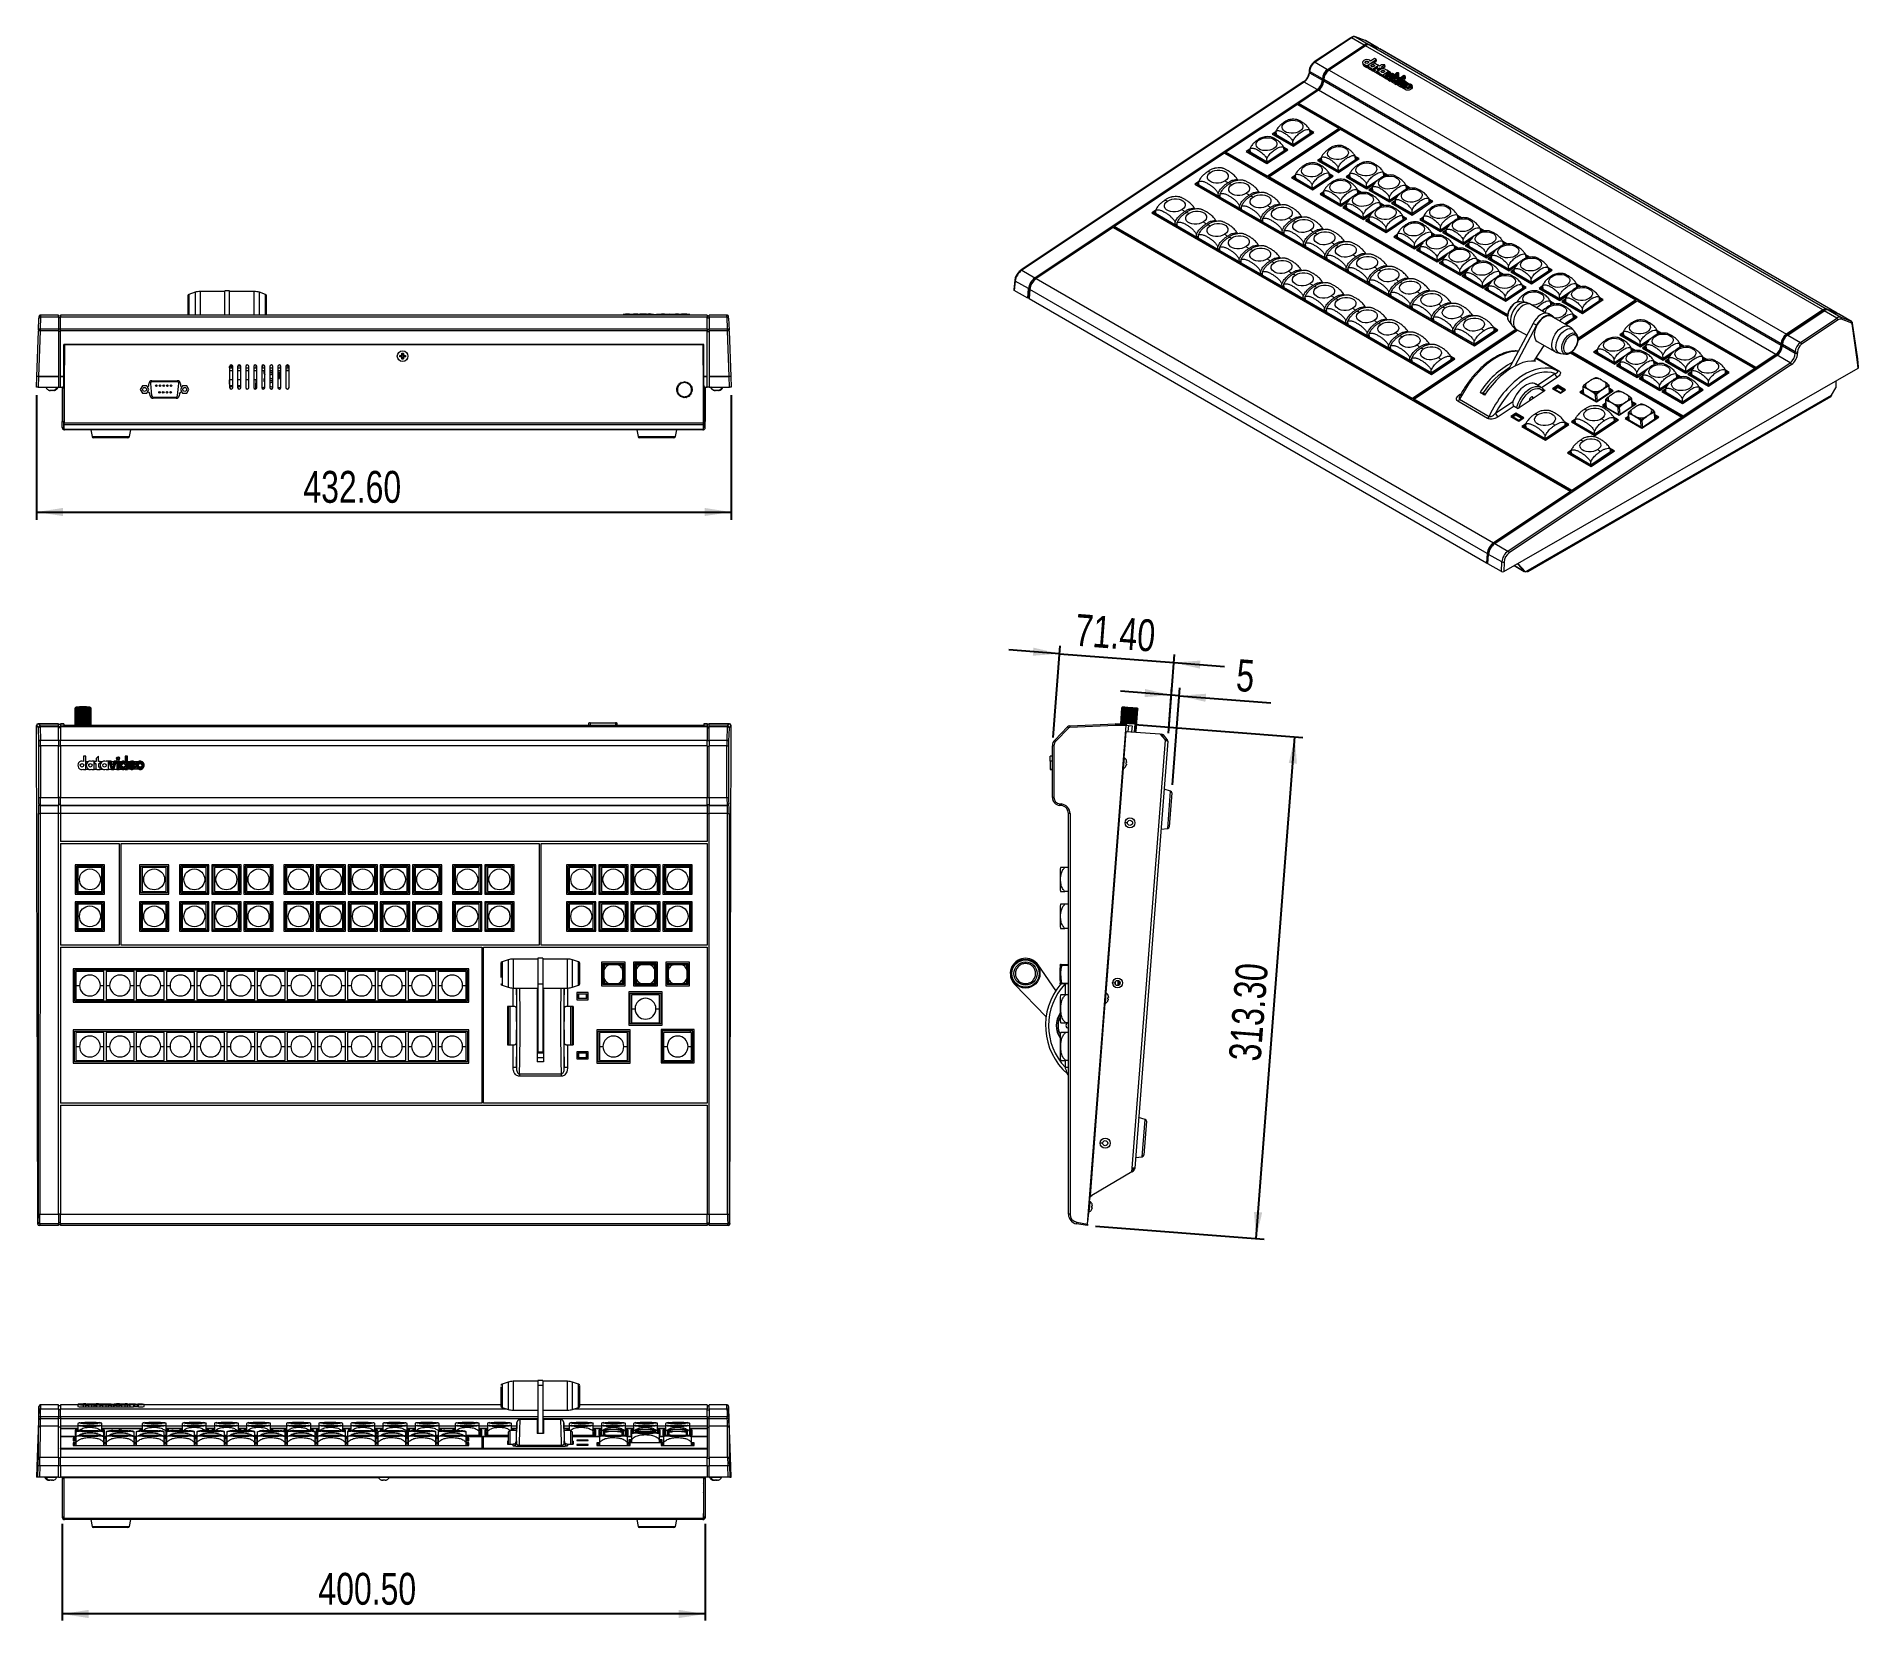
# Model space of a CAD drawing. Header units: millimetres. Extents: x 34 to 261, y 11 to 208.
import ezdxf

# ---------------------------------------------------------------- set-up
doc = ezdxf.new("R2010")
doc.units = ezdxf.units.MM
doc.styles.add('SLDTEXTSTYLE0', font='TXT', dxfattribs={"width": 0.75})
doc.dimstyles.new('SLDDIMSTYLE0', dxfattribs={"dimtxt": 3.96875, "dimasz": 3.302, "dimexe": 0, "dimexo": 0.0625, "dimgap": 0.992188, "dimtad": 1, "dimlfac": 5, "dimrnd": 1e-09, "dimzin": 12, "dimdsep": 46, "dimtxsty": 'SLDTEXTSTYLE0', "dimsah": 1, "dimcen": 0.09, "dimadec": 0, "dimazin": 3, "dimtfac": 1, "dimtofl": 0, "dimtmove": 0, "dimatfit": 3, "dimfxl": 1, "dimfrac": 2, "dimtolj": 1, "dimtzin": 12, "dimarcsym": 0})
doc.dimstyles.new('SLDDIMSTYLE1', dxfattribs={"dimtxt": 3.96875, "dimasz": 3.302, "dimexe": 0, "dimexo": 0.0625, "dimgap": 0.992188, "dimtad": 1, "dimlfac": 5, "dimrnd": 1e-09, "dimzin": 4, "dimdsep": 46, "dimtxsty": 'SLDTEXTSTYLE0', "dimsah": 1, "dimcen": 0.09, "dimadec": 0, "dimazin": 1, "dimtfac": 1, "dimtofl": 0, "dimtmove": 0, "dimatfit": 3, "dimfxl": 1, "dimfrac": 2, "dimtolj": 1, "dimtzin": 12, "dimarcsym": 0})
doc.dimstyles.new('SLDDIMSTYLE2', dxfattribs={"dimtxt": 3.96875, "dimasz": 3.302, "dimexe": 0, "dimexo": 0.0625, "dimgap": 0.992188, "dimtad": 1, "dimlfac": 5, "dimrnd": 1e-09, "dimzin": 12, "dimdsep": 46, "dimtxsty": 'SLDTEXTSTYLE0', "dimsah": 1, "dimcen": 0.09, "dimadec": 0, "dimazin": 3, "dimtfac": 1, "dimtmove": 0, "dimatfit": 0, "dimfxl": 1, "dimfrac": 2, "dimtolj": 1, "dimtzin": 12, "dimarcsym": 0})

msp = doc.modelspace()

# ---------------------------------------------------------------- blocks, each defined once
blk = doc.blocks.new('_D')
for p, q in [((34.33, 163.38), (34.33, 147.85)), ((120.85, 163.38), (120.85, 147.85)), ((34.33, 148.84), (120.85, 148.84))]:
    blk.add_line(p, q)
for points in [[(34.33, 148.84), (37.63, 148.34), (37.63, 149.35)], [(120.85, 148.84), (117.55, 149.35), (117.55, 148.34)]]:
    blk.add_solid(points)
at = {"insert": (67.58, 153.96), "char_height": 3.969, "attachment_point": 1, "style": 'SLDTEXTSTYLE0'}
blk.add_mtext('432.60', dxfattribs=at)
blk = doc.blocks.new('_D_1')
for p, q in [((37.54, 22.88), (37.54, 10.83)), ((117.64, 22.88), (117.64, 10.83)), ((117.64, 11.65), (37.54, 11.65))]:
    blk.add_line(p, q)
for points in [[(37.54, 11.65), (40.84, 11.14), (40.84, 12.16)], [(117.64, 11.65), (114.34, 12.16), (114.34, 11.14)]]:
    blk.add_solid(points)
at = {"insert": (69.45, 16.77), "char_height": 3.969, "attachment_point": 1, "style": 'SLDTEXTSTYLE0'}
blk.add_mtext('400.50', dxfattribs=at)
blk = doc.blocks.new('_D_2')
for p, q in [((171.08, 122.4), (192.07, 120.77)), ((186.23, 58.38), (191.07, 120.85)), ((166.24, 59.92), (187.23, 58.3))]:
    blk.add_line(p, q)
for points in [[(191.07, 120.85), (190.31, 117.59), (191.32, 117.52)], [(186.23, 58.38), (187, 61.63), (185.98, 61.71)]]:
    blk.add_solid(points)
at = {"insert": (182.83, 80.67), "char_height": 3.969, "attachment_point": 1, "rotation": 85.5715, "style": 'SLDTEXTSTYLE0'}
blk.add_mtext('313.30', dxfattribs=at)
blk = doc.blocks.new('_D_3')
for p, q in [((161.76, 131.2), (155.43, 131.69)), ((160.95, 120.75), (161.83, 132.2)), ((161.76, 131.2), (175.99, 130.1)), ((175.31, 121.32), (176.07, 131.1)), ((175.99, 130.1), (182.32, 129.61))]:
    blk.add_line(p, q)
for points in [[(161.76, 131.2), (158.5, 131.96), (158.43, 130.95)], [(175.99, 130.1), (179.24, 129.34), (179.32, 130.35)]]:
    blk.add_solid(points)
at = {"insert": (163.89, 136.17), "char_height": 3.969, "attachment_point": 1, "rotation": 355.5715, "style": 'SLDTEXTSTYLE0'}
blk.add_mtext('71.40', dxfattribs=at)
blk = doc.blocks.new('_D_4')
for p, q in [((175.68, 126.05), (169.35, 126.54)), ((175.31, 121.32), (175.75, 127.05)), ((176.67, 125.97), (175.68, 126.05)), ((175.82, 114.89), (176.75, 126.97)), ((176.67, 125.97), (188.08, 125.09))]:
    blk.add_line(p, q)
for points in [[(175.68, 126.05), (172.42, 126.81), (172.35, 125.8)], [(176.67, 125.97), (179.93, 125.21), (180.01, 126.22)]]:
    blk.add_solid(points)
at = {"insert": (183.96, 130.54), "char_height": 3.97, "attachment_point": 1, "rotation": 355.5715, "style": 'SLDTEXTSTYLE0'}
blk.add_mtext('5', dxfattribs=at)

# ---------------------------------------------------------------- dimensions: what is measured, and where the dimension line sits
dim = msp.add_linear_dim(base=(120.8512, 148.8445), p1=(34.3326, 164.3746), p2=(120.8512, 164.3746), text='432.60', dimstyle='SLDDIMSTYLE0')
dim.commit()
dim.dimension.update_dxf_attribs({"geometry": '_D', "text_midpoint": (75.6431, 148.8445), "dimtype": 160})
dim = msp.add_linear_dim(base=(175.991, 130.0987), p1=(160.8697, 119.7508), p2=(175.2337, 120.3202), angle=355.571529, text='71.40', dimstyle='SLDDIMSTYLE2')
dim.commit()
dim.dimension.update_dxf_attribs({"geometry": '_D_3', "text_midpoint": (170.0696, 130.5573), "dimtype": 160})
for base, p1, p2, angle, dimstyle, picture, middle in [((175.6774, 126.0496), (175.7389, 113.8925), (175.2337, 120.3202), 355.571529, 'SLDDIMSTYLE2', '_D_4', (185.0315, 125.3252)), ((191.0719, 120.8475), (165.2463, 60.0005), (170.0845, 122.4729), 85.571529, 'SLDDIMSTYLE1', '_D_2', (188.5525, 88.316))]:
    dim = msp.add_linear_dim(base=base, p1=p1, p2=p2, angle=angle, dimstyle=dimstyle)
    dim.commit()
    dim.dimension.update_dxf_attribs({"geometry": picture, "text_midpoint": middle, "dimtype": 160})
dim = msp.add_linear_dim(base=(37.5428, 11.651), p1=(117.6428, 23.6975), p2=(37.5428, 23.6975), dimstyle='SLDDIMSTYLE1')
dim.commit()
dim.dimension.update_dxf_attribs({"geometry": '_D_1', "text_midpoint": (77.5153, 11.651), "dimtype": 160})

# ---------------------------------------------------------------- linework, layer by layer
at = {"color": 7, "linetype": 'Continuous', "lineweight": 15}
for p, q in [((198.0196, 207.8983), (193.4781, 204.8709)), ((198.1196, 207.8884), (193.5781, 204.861)), ((195.1514, 203.9528), (199.6924, 206.9804)), ((199.6646, 206.8635), (195.1579, 203.8589)), ((199.8621, 206.8824), (195.3211, 203.8548)), ((199.6924, 206.9804), (198.1196, 207.8884)), ((199.8112, 207.5472), (198.6021, 208.0067)), ((198.6021, 208.0067), (198.6216, 207.9975)), ((198.6216, 207.9975), (200.2001, 207.0863)), ((199.8307, 207.5379), (198.6216, 207.9975)), ((199.8112, 207.5472), (199.8307, 207.5379)), ((201.4488, 206.6038), (199.8307, 207.5379)), ((201.4676, 206.5949), (199.8492, 207.5291)), ((256.8267, 173.9975), (199.8621, 206.8824)), ((200.2001, 207.0863), (201.4488, 206.6038)), ((200.3698, 206.9883), (257.3343, 174.1034)), ((201.6185, 206.5059), (200.3698, 206.9883)), ((193.5781, 204.861), (195.1514, 203.9528)), ((199.5101, 204.804), (199.5243, 204.6006)), ((199.8318, 204.533), (199.8036, 204.5142)), ((199.8036, 204.5142), (200.0158, 204.3917)), ((199.8178, 204.3107), (199.8036, 204.5142)), ((199.8178, 204.3107), (200.0299, 204.1882)), ((200.0158, 204.3917), (201.179, 205.1673)), ((200.0299, 204.1882), (200.0158, 204.3917)), ((200.2881, 204.5241), (200.0472, 204.3635)), ((200.0472, 204.3635), (200.2876, 204.2248)), ((200.0581, 204.207), (200.0472, 204.3635)), ((200.2454, 204.3795), (200.2487, 204.3325)), ((200.9669, 205.2897), (200.5086, 204.9842)), ((200.7029, 204.8007), (200.5556, 204.7025)), ((200.8091, 204.7394), (200.7029, 204.8007)), ((200.7511, 203.9672), (201.4843, 204.456)), ((201.2609, 204.2579), (200.7826, 203.939)), ((200.854, 204.7376), (201.1932, 204.9638)), ((201.179, 205.1673), (200.9669, 205.2897)), ((201.179, 205.1673), (201.1932, 204.9638)), ((201.2722, 204.5785), (201.244, 204.5597)), ((201.4703, 204.429), (201.2588, 204.288)), ((201.4002, 204.2064), (201.2588, 204.288)), ((201.2588, 204.288), (201.2621, 204.2411)), ((201.4843, 204.456), (201.2722, 204.5785)), ((201.6117, 204.3474), (201.4703, 204.429)), ((201.4843, 204.456), (201.4869, 204.4194)), ((201.8584, 204.5119), (201.6117, 204.3474)), ((258.583, 173.621), (201.6185, 206.5059)), ((201.6185, 206.5059), (201.6373, 206.4969)), ((258.6018, 173.612), (201.6373, 206.4969)), ((201.8238, 204.2249), (202.2821, 204.5305)), ((202.2821, 204.5305), (201.8584, 204.5119)), ((201.9677, 204.1079), (202.2963, 204.327)), ((202.2963, 204.327), (202.2821, 204.5305)), ((192.1198, 202.3892), (156.9465, 178.9431)), ((192.2198, 202.3793), (157.0465, 178.9332)), ((193.8428, 201.4424), (192.2198, 202.3793)), ((192.8497, 203.791), (192.8404, 203.6201)), ((192.908, 203.7031), (192.8988, 203.5321)), ((192.8988, 203.5321), (194.4951, 202.6106)), ((194.4991, 202.7845), (192.908, 203.7031)), ((194.4951, 202.6106), (194.4991, 202.7845)), ((194.584, 202.8308), (194.5799, 202.6569)), ((194.6689, 202.6866), (194.6648, 202.5126)), ((194.6648, 202.5126), (251.6293, 169.6277)), ((251.6334, 169.8017), (194.6689, 202.6866)), ((195.3211, 203.8548), (252.2856, 170.9699)), ((200.0299, 204.1882), (200.0581, 204.207)), ((200.0581, 204.207), (200.2986, 204.0682)), ((200.2986, 204.0682), (200.2876, 204.2248)), ((200.5672, 204.1084), (200.539, 204.0896)), ((200.5532, 203.8862), (200.539, 204.0896)), ((200.539, 204.0896), (200.7511, 203.9672)), ((200.5532, 203.8862), (200.7653, 203.7637)), ((200.7653, 203.7637), (200.7511, 203.9672)), ((200.7653, 203.7637), (200.7935, 203.7825)), ((200.7935, 203.7825), (200.7826, 203.939)), ((200.7826, 203.939), (200.9506, 203.8421)), ((200.7935, 203.7825), (200.9615, 203.6855)), ((200.9482, 203.8766), (200.9624, 203.6731)), ((200.9772, 203.9244), (201.4002, 204.2064)), ((200.9916, 203.6331), (200.9774, 203.8365)), ((200.9774, 203.8365), (201.2603, 203.6733)), ((200.9916, 203.6331), (201.2745, 203.4698)), ((201.2603, 203.6733), (201.4718, 203.8143)), ((201.2745, 203.4698), (201.2603, 203.6733)), ((201.2621, 204.2411), (201.364, 204.1822)), ((201.2745, 203.4698), (201.3027, 203.4886)), ((201.475, 203.7673), (201.2917, 203.6451)), ((201.2917, 203.6451), (201.5322, 203.5063)), ((201.3027, 203.4886), (201.2917, 203.6451)), ((201.3027, 203.4886), (201.5431, 203.3498)), ((201.6123, 204.0839), (201.3303, 203.8959)), ((201.4718, 203.8143), (201.3303, 203.8959)), ((201.3698, 203.8731), (201.6156, 204.037)), ((201.4718, 203.8143), (201.475, 203.7673)), ((201.49, 203.6611), (201.4932, 203.6141)), ((201.5431, 203.3498), (201.5322, 203.5063)), ((201.7538, 204.0023), (201.6123, 204.0839)), ((201.6156, 204.037), (201.6123, 204.0839)), ((201.6156, 204.037), (201.7431, 203.9634)), ((201.7538, 204.0023), (201.9653, 204.1433)), ((201.7561, 203.9686), (201.7538, 204.0023)), ((201.8117, 203.39), (201.7835, 203.3712)), ((201.7835, 203.3712), (201.9956, 203.2487)), ((201.7977, 203.1677), (201.7835, 203.3712)), ((201.7977, 203.1677), (202.0098, 203.0453)), ((201.9474, 204.0822), (201.8001, 203.9841)), ((201.9653, 204.1433), (201.8238, 204.2249)), ((202.0536, 204.0209), (201.9474, 204.0822)), ((201.9704, 204.0689), (201.9653, 204.1433)), ((201.9956, 203.2487), (202.7288, 203.7376)), ((202.0098, 203.0453), (201.9956, 203.2487)), ((202.0098, 203.0453), (202.0272, 203.0568)), ((202.6828, 203.6577), (202.0162, 203.2133)), ((202.0162, 203.2133), (202.259, 203.0732)), ((202.0162, 203.2133), (202.0272, 203.0568)), ((202.0272, 203.0568), (202.2699, 202.9167)), ((202.743, 203.7294), (202.2573, 203.0977)), ((202.2573, 203.0977), (202.4694, 202.9752)), ((202.2573, 203.0977), (202.2715, 202.8942)), ((202.2715, 202.8942), (202.4836, 202.7718)), ((202.7709, 203.6256), (202.3786, 203.1154)), ((202.3786, 203.1154), (202.4891, 203.0516)), ((202.7742, 203.5786), (202.4059, 203.0996)), ((202.4694, 202.9752), (203.4501, 203.3212)), ((202.4836, 202.7718), (202.4694, 202.9752)), ((202.4836, 202.7718), (202.5068, 202.7799)), ((202.5167, 203.86), (202.4885, 203.8412)), ((202.4891, 203.0516), (203.2812, 203.331)), ((203.3529, 203.2388), (202.4958, 202.9364)), ((202.4958, 202.9364), (202.5068, 202.7799)), ((202.4958, 202.9364), (202.7328, 202.7997)), ((202.4999, 203.133), (202.8455, 203.5825)), ((202.5088, 203.1279), (202.4999, 203.133)), ((202.4999, 203.133), (202.5032, 203.0861)), ((202.5121, 203.0809), (202.5032, 203.0861)), ((202.5068, 202.7799), (202.7437, 202.6432)), ((203.2066, 203.3741), (202.5088, 203.1279)), ((202.5088, 203.1279), (202.5121, 203.0809)), ((203.2099, 203.3271), (202.5121, 203.0809)), ((202.7288, 203.7376), (202.5167, 203.86)), ((202.6863, 203.6557), (202.6828, 203.6577)), ((202.7122, 203.269), (202.9668, 203.6002)), ((203.2263, 203.4504), (202.7122, 203.269)), ((202.7305, 203.7132), (202.7288, 203.7376)), ((203.4642, 203.313), (202.731, 202.8242)), ((202.731, 202.8242), (202.7452, 202.6207)), ((202.731, 202.8242), (202.9432, 202.7017)), ((202.9668, 203.6002), (202.743, 203.7294)), ((202.7452, 202.6207), (202.9574, 202.4983)), ((202.9374, 203.5107), (202.7662, 203.2881)), ((202.8455, 203.5825), (202.7709, 203.6256)), ((202.7709, 203.6256), (202.7742, 203.5786)), ((202.8215, 203.5513), (202.7742, 203.5786)), ((203.4644, 203.2252), (202.8723, 202.8304)), ((202.8723, 202.8304), (202.943, 202.7896)), ((203.4677, 203.1782), (202.9118, 202.8076)), ((203.1118, 203.41), (202.9374, 203.5107)), ((202.943, 202.7896), (203.5352, 203.1844)), ((202.9432, 202.7017), (203.6764, 203.1906)), ((202.9574, 202.4983), (202.9432, 202.7017)), ((202.9574, 202.4983), (202.9856, 202.5171)), ((202.9745, 203.4893), (202.9668, 203.6002)), ((203.2155, 202.8341), (202.9746, 202.6736)), ((202.9746, 202.6736), (202.9856, 202.5171)), ((202.9746, 202.6736), (203.2151, 202.5348)), ((202.9856, 202.5171), (203.226, 202.3783)), ((203.1729, 202.6895), (203.1761, 202.6426)), ((203.2812, 203.331), (203.2066, 203.3741)), ((203.2066, 203.3741), (203.2099, 203.3271)), ((203.2327, 203.3139), (203.2099, 203.3271)), ((203.226, 202.3783), (203.2151, 202.5348)), ((203.4501, 203.3212), (203.2263, 203.4504)), ((203.3724, 202.7034), (203.3757, 202.6565)), ((203.4513, 203.3044), (203.4501, 203.3212)), ((203.4642, 203.313), (203.6764, 203.1906)), ((203.5352, 203.1844), (203.4644, 203.2252)), ((203.4644, 203.2252), (203.4677, 203.1782)), ((203.4946, 202.4185), (203.4664, 202.3997)), ((203.4806, 202.1962), (203.4664, 202.3997)), ((203.4664, 202.3997), (203.6786, 202.2772)), ((203.4989, 203.1602), (203.4677, 203.1782)), ((203.4806, 202.1962), (203.6928, 202.0737)), ((203.6303, 203.1107), (203.4831, 203.0125)), ((203.62, 203.3677), (203.5037, 203.2902)), ((203.6965, 202.4651), (203.6076, 202.4058)), ((203.6076, 202.4058), (203.6784, 202.365)), ((203.6175, 203.4024), (203.6208, 203.3554)), ((203.7365, 203.0494), (203.6303, 203.1107)), ((203.6998, 202.4181), (203.6471, 202.383)), ((203.6764, 203.1906), (203.6796, 203.1436)), ((203.6784, 202.365), (204.7006, 203.0466)), ((203.6786, 202.2772), (204.8418, 203.0528)), ((203.6928, 202.0737), (203.6786, 202.2772)), ((203.6796, 203.1436), (203.8331, 203.2459)), ((203.6928, 202.0737), (203.721, 202.0925)), ((203.6965, 202.4651), (203.6998, 202.4181)), ((203.71, 202.249), (203.9509, 202.4096)), ((203.9505, 202.1103), (203.71, 202.249)), ((203.721, 202.0925), (203.71, 202.249)), ((203.721, 202.0925), (203.9614, 201.9537)), ((203.7814, 203.0477), (203.8441, 203.0894)), ((203.8441, 203.0894), (203.8331, 203.2459)), ((203.9083, 202.265), (203.9115, 202.218)), ((203.9614, 201.9537), (203.9505, 202.1103)), ((204.0141, 202.701), (204.0108, 202.748)), ((204.0308, 203.2268), (204.0166, 203.4302)), ((204.1078, 202.2789), (204.1111, 202.232)), ((204.6299, 203.0874), (204.111, 202.7414)), ((204.111, 202.7414), (204.1142, 202.6945)), ((204.1133, 202.3254), (204.8015, 202.1998)), ((204.6332, 203.0404), (204.1142, 202.6945)), ((204.1506, 202.3383), (204.1473, 202.3853)), ((204.1473, 202.3853), (204.7407, 202.277)), ((204.744, 202.23), (204.1506, 202.3383)), ((204.6297, 203.1752), (204.1714, 202.8697)), ((204.2184, 202.588), (204.3657, 202.6862)), ((204.8331, 202.128), (204.2249, 202.239)), ((204.6291, 202.3634), (204.3269, 202.4185)), ((204.4719, 202.6249), (204.3657, 202.6862)), ((204.4653, 202.1055), (204.5093, 202.0489)), ((204.4653, 202.1055), (204.4685, 202.0586)), ((204.4794, 202.0446), (204.4685, 202.0586)), ((204.5168, 202.6231), (204.856, 202.8493)), ((204.5201, 202.1814), (204.6471, 202.0181)), ((204.7737, 202.0925), (204.5588, 202.1317)), ((204.8418, 203.0528), (204.6297, 203.1752)), ((204.7006, 203.0466), (204.6299, 203.0874)), ((204.6299, 203.0874), (204.6332, 203.0404)), ((204.6644, 203.0224), (204.6332, 203.0404)), ((204.6504, 201.9712), (204.6471, 202.0181)), ((204.7407, 202.277), (204.744, 202.23)), ((204.7495, 202.2765), (204.744, 202.23)), ((204.7495, 202.2765), (204.7462, 202.3235)), ((204.856, 202.8493), (204.8418, 203.0528)), ((205.1932, 202.2085), (204.9441, 202.3522)), ((204.949, 202.2904), (204.9457, 202.3374)), ((158.6733, 177.9941), (193.8428, 201.4424)), ((193.8494, 201.3485), (158.6798, 177.9002)), ((194.0125, 201.3444), (191.5535, 199.7049)), ((250.9771, 168.4595), (194.0125, 201.3444)), ((204.2333, 201.947), (204.2442, 201.7905)), ((204.6717, 201.6939), (204.2333, 201.947)), ((204.6826, 201.5374), (204.2442, 201.7905)), ((204.6295, 201.8486), (204.6328, 201.8017)), ((204.6826, 201.5374), (204.6717, 201.6939)), ((204.829, 201.8625), (204.8323, 201.8156)), ((205.4707, 201.8601), (205.4675, 201.9071)), ((205.6812, 201.7175), (205.667, 201.921)), ((191.3843, 199.5921), (182.4661, 193.6462)), ((191.3843, 199.5921), (196.5674, 196.6)), ((248.518, 166.82), (191.5535, 199.7049)), ((191.56, 199.611), (191.5535, 199.7049)), ((248.5246, 166.7261), (191.56, 199.611)), ((196.5674, 196.6), (187.6492, 190.654)), ((196.5739, 196.5061), (187.6557, 190.5601)), ((187.8189, 190.5561), (196.7371, 196.502)), ((188.6976, 196.1735), (188.251, 195.8757)), ((188.251, 195.8757), (190.839, 194.3817)), ((188.7042, 196.0796), (188.33, 195.8301)), ((188.7135, 195.9451), (188.4835, 195.7917)), ((188.4835, 195.7917), (190.8452, 194.4283)), ((188.602, 195.7233), (188.7234, 195.8042)), ((188.6929, 196.2406), (188.7246, 195.7867)), ((190.8459, 194.5621), (188.7246, 195.7867)), ((188.7394, 195.7782), (188.7491, 195.6383)), ((190.839, 194.3817), (193.4193, 196.102)), ((190.8452, 194.4283), (193.1999, 195.9982)), ((192.9609, 195.9722), (190.8459, 194.5621)), ((192.9609, 195.9722), (192.9292, 196.4261)), ((193.4193, 196.102), (192.9322, 196.3832)), ((193.3468, 196.0537), (192.9388, 196.2893)), ((192.9474, 195.9632), (192.9563, 195.8358)), ((193.1999, 195.9982), (192.949, 196.143)), ((192.9588, 196.0022), (193.0912, 195.9257)), ((196.5739, 196.5061), (196.5674, 196.6)), ((196.7371, 196.502), (233.5491, 175.2509)), ((182.2969, 193.5334), (168.5917, 184.3958)), ((182.2969, 193.5334), (217.5384, 173.1889)), ((187.6492, 190.654), (182.4661, 193.6462)), ((182.4727, 193.5523), (182.4661, 193.6462)), ((187.6557, 190.5601), (182.4727, 193.5523)), ((185.4546, 194.0113), (185.008, 193.7135)), ((185.008, 193.7135), (187.596, 192.2195)), ((185.4612, 193.9174), (185.087, 193.6679)), ((185.4706, 193.7829), (185.2405, 193.6295)), ((185.2405, 193.6295), (187.6022, 192.2661)), ((185.359, 193.5611), (185.4804, 193.6421)), ((185.4499, 194.0784), (185.4816, 193.6245)), ((187.6029, 192.3999), (185.4816, 193.6245)), ((185.4964, 193.616), (185.5061, 193.4762)), ((187.596, 192.2195), (190.1763, 193.9398)), ((187.6022, 192.2661), (189.9569, 193.836)), ((189.7179, 193.81), (187.6029, 192.3999)), ((189.7179, 193.81), (189.6863, 194.2639)), ((190.1763, 193.9398), (189.6893, 194.221)), ((190.1038, 193.8915), (189.6958, 194.1271)), ((189.7044, 193.801), (189.7133, 193.6736)), ((189.9569, 193.836), (189.706, 193.9809)), ((189.7158, 193.84), (189.8482, 193.7636)), ((190.8459, 194.5621), (190.8142, 195.016)), ((190.8554, 194.4351), (190.8465, 194.5625)), ((194.3545, 192.9079), (193.9078, 192.6101)), ((194.3498, 192.975), (194.3814, 192.5211)), ((198.6178, 192.7066), (198.5861, 193.1605)), ((199.0761, 192.8364), (198.5891, 193.1175)), ((199.0037, 192.7881), (198.5956, 193.0236)), ((187.6029, 192.3999), (187.5713, 192.8538)), ((187.6124, 192.2729), (187.6035, 192.4003)), ((187.6557, 190.5601), (187.6492, 190.654)), ((191.1115, 190.7457), (190.6648, 190.4479)), ((191.118, 190.6518), (190.7438, 190.4023)), ((191.1068, 190.8128), (191.1385, 190.3589)), ((193.2529, 188.9539), (195.8331, 190.6742)), ((193.9078, 192.6101), (196.4958, 191.116)), ((194.361, 192.8139), (193.9868, 192.5645)), ((194.1403, 192.5261), (194.3704, 192.6795)), ((196.502, 191.1627), (194.1403, 192.5261)), ((194.2588, 192.4576), (194.3802, 192.5386)), ((196.5028, 191.2965), (194.3814, 192.5211)), ((194.3962, 192.5126), (194.406, 192.3727)), ((195.3748, 190.5444), (195.3431, 190.9983)), ((195.8331, 190.6742), (195.3461, 190.9554)), ((195.7607, 190.6259), (195.3527, 190.8615)), ((195.6138, 190.5704), (195.3629, 190.7153)), ((196.5028, 191.2965), (196.4711, 191.7504)), ((196.4958, 191.116), (199.0761, 192.8364)), ((198.8567, 192.7326), (196.502, 191.1627)), ((198.6178, 192.7066), (196.5028, 191.2965)), ((196.5122, 191.1694), (196.5033, 191.2968)), ((197.89, 190.8668), (197.4434, 190.5691)), ((197.8966, 190.7729), (197.5224, 190.5234)), ((197.9059, 190.6384), (197.6758, 190.485)), ((197.8853, 190.934), (197.917, 190.4801)), ((198.6042, 192.6975), (198.6131, 192.5701)), ((198.6058, 192.8774), (198.8567, 192.7326)), ((198.6157, 192.7365), (198.7481, 192.6601)), ((202.1533, 190.6655), (202.1216, 191.1194)), ((202.6117, 190.7954), (202.1246, 191.0765)), ((202.5145, 190.7613), (202.1312, 190.9826)), ((202.3534, 190.714), (202.1414, 190.8364)), ((202.1512, 190.6955), (202.1939, 190.6709)), ((202.5716, 190.7687), (202.6117, 190.7954)), ((179.0663, 189.9632), (178.6061, 189.6564)), ((178.6061, 189.6564), (213.4382, 169.5483)), ((179.0593, 189.8603), (178.6851, 189.6108)), ((179.0687, 189.7258), (178.8386, 189.5724)), ((178.8386, 189.5724), (213.4444, 169.5949)), ((178.9571, 189.504), (179.0785, 189.5849)), ((179.0541, 189.9355), (179.0797, 189.5674)), ((181.5405, 188.1469), (179.0797, 189.5674)), ((179.0945, 189.5589), (179.1043, 189.419)), ((181.5405, 188.1469), (181.5148, 188.5149)), ((181.7128, 188.4006), (181.7385, 188.0326)), ((184.0599, 190.1389), (183.9304, 190.2136)), ((186.7186, 188.604), (186.5891, 188.6788)), ((217.5548, 173.3899), (187.8189, 190.5561)), ((187.8254, 190.4622), (187.8189, 190.5561)), ((217.5472, 173.3041), (187.8254, 190.4622)), ((190.6648, 190.4479), (193.2529, 188.9539)), ((191.1274, 190.5173), (190.8973, 190.3639)), ((190.8973, 190.3639), (193.2591, 189.0005)), ((191.0158, 190.2955), (191.1372, 190.3764)), ((193.2598, 189.1343), (191.1385, 190.3589)), ((191.1532, 190.3504), (191.163, 190.2105)), ((193.2598, 189.1343), (193.2281, 189.5882)), ((193.2591, 189.0005), (195.6138, 190.5704)), ((195.3748, 190.5444), (193.2598, 189.1343)), ((193.2692, 189.0073), (193.2604, 189.1347)), ((194.647, 188.7047), (194.2004, 188.4069)), ((194.2004, 188.4069), (196.7884, 186.9129)), ((194.6536, 188.6108), (194.2794, 188.3613)), ((194.663, 188.4763), (194.4329, 188.3229)), ((194.6423, 188.7718), (194.674, 188.3179)), ((195.3612, 190.5354), (195.3701, 190.408)), ((195.3727, 190.5744), (195.5051, 190.498)), ((197.4434, 190.5691), (200.0314, 189.075)), ((197.6758, 190.485), (200.0376, 189.1216)), ((197.7943, 190.4166), (197.9158, 190.4976)), ((200.0383, 189.2554), (197.917, 190.4801)), ((197.9317, 190.4715), (197.9415, 190.3317)), ((198.9103, 188.5034), (198.8786, 188.9573)), ((199.3687, 188.6332), (198.8816, 188.9144)), ((199.2716, 188.5991), (198.8882, 188.8204)), ((199.1104, 188.5518), (198.8984, 188.6742)), ((198.9082, 188.5334), (198.9509, 188.5087)), ((199.3287, 188.6065), (199.3687, 188.6332)), ((200.0383, 189.2554), (200.0066, 189.7093)), ((200.0314, 189.075), (200.9541, 189.6903)), ((200.0376, 189.1216), (201.0336, 189.7857)), ((201.3964, 190.1609), (200.0383, 189.2554)), ((200.0478, 189.1284), (200.0389, 189.2558)), ((200.7184, 189.234), (200.2718, 188.9362)), ((200.2718, 188.9362), (202.8598, 187.4422)), ((200.725, 189.1401), (200.3508, 188.8906)), ((200.7344, 189.0056), (200.5043, 188.8522)), ((200.5043, 188.8522), (202.866, 187.4888)), ((200.6228, 188.7838), (200.7442, 188.8648)), ((200.7137, 189.3011), (200.7454, 188.8472)), ((202.8667, 187.6226), (200.7454, 188.8472)), ((200.7602, 188.8387), (200.7699, 188.6989)), ((204.2248, 188.5281), (202.8667, 187.6226)), ((204.9817, 189.0327), (204.9501, 189.4866)), ((205.4401, 189.1625), (204.953, 189.4437)), ((205.343, 189.1285), (204.9596, 189.3498)), ((205.1818, 189.0812), (204.9698, 189.2036)), ((204.9796, 189.0627), (205.0223, 189.0381)), ((205.4001, 189.1359), (205.4401, 189.1625)), ((173.7083, 186.3909), (173.2482, 186.0842)), ((173.7013, 186.288), (173.3272, 186.0386)), ((173.4806, 186.0001), (173.7107, 186.1535)), ((173.6961, 186.3632), (173.7218, 185.9952)), ((178.7019, 186.5666), (178.5724, 186.6414)), ((181.722, 188.2679), (181.5405, 188.1469)), ((181.5509, 188.0067), (181.541, 188.1472)), ((181.7335, 188.1042), (181.5703, 187.9954)), ((181.5835, 187.9878), (181.5824, 188.0035)), ((181.7357, 188.0723), (181.5972, 187.9799)), ((181.675, 187.935), (181.7557, 187.9888)), ((184.1992, 186.612), (181.7385, 188.0326)), ((181.7532, 188.024), (181.763, 187.8842)), ((184.1992, 186.612), (184.1735, 186.9801)), ((184.3808, 186.7331), (184.1992, 186.612)), ((184.2096, 186.4718), (184.1998, 186.6124)), ((184.3922, 186.5693), (184.2291, 186.4606)), ((184.2422, 186.4529), (184.2412, 186.4686)), ((184.3944, 186.5374), (184.2559, 186.4451)), ((184.3337, 186.4002), (184.4144, 186.454)), ((184.3715, 186.8658), (184.3972, 186.4977)), ((186.8579, 185.0772), (184.3972, 186.4977)), ((184.4119, 186.4892), (184.4217, 186.3493)), ((189.3773, 187.0692), (189.2478, 187.1439)), ((194.4329, 188.3229), (196.7946, 186.9595)), ((194.5514, 188.2545), (194.6728, 188.3354)), ((196.7953, 187.0933), (194.674, 188.3179)), ((194.6888, 188.3094), (194.6985, 188.1695)), ((196.7953, 187.0933), (196.7637, 187.5472)), ((196.7884, 186.9129), (197.7112, 187.5281)), ((196.7946, 186.9595), (197.7906, 187.6235)), ((198.1534, 187.9987), (196.7953, 187.0933)), ((196.8048, 186.9663), (196.7959, 187.0937)), ((197.4754, 187.0719), (197.0288, 186.7741)), ((197.0288, 186.7741), (199.6168, 185.2801)), ((197.482, 186.978), (197.1078, 186.7285)), ((197.4914, 186.8435), (197.2613, 186.6901)), ((197.2613, 186.6901), (199.623, 185.3267)), ((197.3798, 186.6217), (197.5012, 186.7026)), ((197.4708, 187.139), (197.5024, 186.6851)), ((199.6238, 185.4605), (197.5024, 186.6851)), ((197.5172, 186.6766), (197.5269, 186.5367)), ((200.9818, 186.3659), (199.6238, 185.4605)), ((201.7387, 186.8706), (201.7071, 187.3245)), ((202.1971, 187.0004), (201.7101, 187.2815)), ((202.1, 186.9663), (201.7166, 187.1876)), ((201.9388, 186.919), (201.7268, 187.0414)), ((201.7366, 186.9005), (201.7793, 186.8759)), ((202.1571, 186.9737), (202.1971, 187.0004)), ((202.8667, 187.6226), (202.8351, 188.0765)), ((202.8598, 187.4422), (203.7826, 188.0574)), ((202.866, 187.4888), (203.862, 188.1529)), ((202.8762, 187.4956), (202.8673, 187.623)), ((203.5469, 187.6012), (203.1002, 187.3034)), ((203.1002, 187.3034), (205.6882, 185.8094)), ((203.5534, 187.5073), (203.1792, 187.2578)), ((203.5628, 187.3728), (203.3327, 187.2194)), ((203.3327, 187.2194), (205.6944, 185.856)), ((203.4512, 187.151), (203.5726, 187.2319)), ((203.5422, 187.6683), (203.5738, 187.2144)), ((205.6952, 185.9898), (203.5738, 187.2144)), ((203.5886, 187.2059), (203.5984, 187.066)), ((205.6952, 185.9898), (205.6635, 186.4437)), ((205.6882, 185.8094), (208.2685, 187.5297)), ((205.6944, 185.856), (208.0491, 187.4259)), ((207.8101, 187.3999), (205.6952, 185.9898)), ((207.8101, 187.3999), (207.7785, 187.8538)), ((208.2685, 187.5297), (207.7815, 187.8109)), ((208.1961, 187.4814), (207.788, 187.717)), ((207.7966, 187.3909), (207.8055, 187.2635)), ((208.0491, 187.4259), (207.7982, 187.5708)), ((207.8081, 187.4299), (207.9404, 187.3535)), ((168.4225, 184.283), (158.843, 177.8962)), ((168.4225, 184.283), (225.387, 151.3981)), ((205.7006, 162.9733), (168.5917, 184.3958)), ((168.5982, 184.3019), (168.5917, 184.3958)), ((205.7072, 162.8794), (168.5982, 184.3019)), ((173.2482, 186.0842), (208.0802, 165.976)), ((208.0864, 166.0226), (173.4806, 186.0001)), ((173.5991, 185.9317), (173.7206, 186.0127)), ((176.1825, 184.5746), (173.7218, 185.9952)), ((173.7365, 185.9866), (173.7463, 185.8468)), ((176.1825, 184.5746), (176.1568, 184.9427)), ((176.3641, 184.6957), (176.1825, 184.5746)), ((176.1929, 184.4344), (176.1831, 184.575)), ((176.3755, 184.5319), (176.2124, 184.4231)), ((176.2256, 184.4155), (176.2245, 184.4312)), ((176.3777, 184.5), (176.2392, 184.4077)), ((176.317, 184.3628), (176.3977, 184.4166)), ((176.3548, 184.8284), (176.3805, 184.4603)), ((178.8412, 183.0398), (176.3805, 184.4603)), ((176.3953, 184.4518), (176.405, 184.3119)), ((181.3606, 185.0318), (181.2312, 185.1065)), ((186.8579, 185.0772), (186.8322, 185.4452)), ((187.0395, 185.1982), (186.8579, 185.0772)), ((186.8683, 184.937), (186.8585, 185.0775)), ((187.0509, 185.0345), (186.8878, 184.9257)), ((186.901, 184.9181), (186.8999, 184.9338)), ((187.0531, 185.0026), (186.9146, 184.9102)), ((186.9924, 184.8653), (187.0731, 184.9191)), ((187.0302, 185.3309), (187.0559, 184.9629)), ((189.5166, 183.5423), (187.0559, 184.9629)), ((187.0707, 184.9544), (187.0804, 184.8145)), ((189.5166, 183.5423), (189.491, 183.9104)), ((192.0361, 185.5343), (191.9066, 185.6091)), ((194.6948, 183.9995), (194.5653, 184.0742)), ((199.6238, 185.4605), (199.5921, 185.9144)), ((199.6168, 185.2801), (200.5396, 185.8953)), ((199.623, 185.3267), (200.619, 185.9907)), ((199.6332, 185.3334), (199.6243, 185.4608)), ((200.3039, 185.439), (199.8572, 185.1413)), ((199.8572, 185.1413), (202.4452, 183.6472)), ((200.3104, 185.3451), (199.9362, 185.0957)), ((200.3198, 185.2107), (200.0897, 185.0572)), ((200.0897, 185.0572), (202.4515, 183.6938)), ((200.2082, 184.9888), (200.3296, 185.0698)), ((200.2992, 185.5062), (200.3309, 185.0523)), ((202.4522, 183.8277), (200.3309, 185.0523)), ((200.3456, 185.0437), (200.3554, 184.9039)), ((202.4522, 183.8277), (202.4205, 184.2815)), ((202.4452, 183.6472), (205.0255, 185.3676)), ((202.4515, 183.6938), (204.8061, 185.2638)), ((204.5672, 185.2378), (202.4522, 183.8277)), ((202.4616, 183.7006), (202.4527, 183.828)), ((204.5672, 185.2378), (204.5355, 185.6917)), ((205.0255, 185.3676), (204.5385, 185.6487)), ((204.9531, 185.3193), (204.545, 185.5548)), ((204.5536, 185.2287), (204.5625, 185.1013)), ((204.8061, 185.2638), (204.5552, 185.4086)), ((204.5651, 185.2677), (204.6975, 185.1913)), ((205.7046, 185.8628), (205.6957, 185.9902)), ((207.0824, 185.5602), (206.6357, 185.2624)), ((206.6357, 185.2624), (209.2238, 183.7684)), ((207.0889, 185.4663), (206.7147, 185.2168)), ((207.0983, 185.3318), (206.8682, 185.1784)), ((206.8682, 185.1784), (209.23, 183.815)), ((206.9867, 185.11), (207.1081, 185.1909)), ((207.1094, 185.1734), (207.0777, 185.6273)), ((209.2307, 183.9488), (207.1094, 185.1734)), ((207.1241, 185.1649), (207.1339, 185.025)), ((209.2307, 183.9488), (209.199, 184.4027)), ((209.2238, 183.7684), (210.1465, 184.3836)), ((209.23, 183.815), (210.226, 184.479)), ((210.5887, 184.8542), (209.2307, 183.9488)), ((209.2313, 183.9492), (209.2401, 183.8218)), ((209.9108, 183.9274), (209.4642, 183.6296)), ((209.9174, 183.8335), (209.5432, 183.584)), ((209.9378, 183.5406), (209.9061, 183.9945)), ((211.314, 185.8128), (211.3457, 185.3589)), ((211.804, 185.4887), (211.317, 185.7699)), ((211.7019, 185.4576), (211.3236, 185.6759)), ((211.5458, 185.4073), (211.3338, 185.5297)), ((211.3436, 185.3889), (211.3863, 185.3642)), ((211.7725, 185.4677), (211.804, 185.4887)), ((214.1424, 184.18), (214.1741, 183.7261)), ((214.6325, 183.8559), (214.1454, 184.137)), ((214.5303, 183.8247), (214.152, 184.0431)), ((214.3742, 183.7745), (214.1622, 183.8969)), ((214.6009, 183.8348), (214.6325, 183.8559)), ((178.8412, 183.0398), (178.8156, 183.4078)), ((179.0228, 183.1608), (178.8412, 183.0398)), ((178.8516, 182.8995), (178.8418, 183.0401)), ((179.0342, 182.9971), (178.8711, 182.8883)), ((178.8843, 182.8807), (178.8832, 182.8963)), ((179.0365, 182.9652), (178.8979, 182.8728)), ((178.9757, 182.8279), (179.0564, 182.8817)), ((179.0135, 183.2935), (179.0392, 182.9255)), ((181.5, 181.5049), (179.0392, 182.9255)), ((179.054, 182.9169), (179.0637, 182.7771)), ((181.5, 181.5049), (181.4743, 181.873)), ((181.6815, 181.626), (181.5, 181.5049)), ((181.6723, 181.7587), (181.6979, 181.3906)), ((184.0194, 183.4969), (183.8899, 183.5717)), ((186.6781, 181.9621), (186.5486, 182.0368)), ((189.6982, 183.6634), (189.5166, 183.5423)), ((189.527, 183.4021), (189.5172, 183.5427)), ((189.7096, 183.4996), (189.5465, 183.3909)), ((189.5597, 183.3833), (189.5586, 183.3989)), ((189.7119, 183.4677), (189.5733, 183.3754)), ((189.6511, 183.3305), (189.7318, 183.3843)), ((189.689, 183.7961), (189.7146, 183.428)), ((192.1754, 182.0075), (189.7146, 183.428)), ((189.7294, 183.4195), (189.7391, 183.2797)), ((192.1754, 182.0075), (192.1497, 182.3755)), ((192.3569, 182.1285), (192.1754, 182.0075)), ((192.1857, 181.8673), (192.1759, 182.0079)), ((192.3684, 181.9648), (192.2052, 181.856)), ((192.2184, 181.8484), (192.2173, 181.8641)), ((192.3706, 181.9329), (192.2321, 181.8405)), ((192.3098, 181.7956), (192.3906, 181.8494)), ((192.3477, 182.2612), (192.3734, 181.8932)), ((194.8341, 180.4726), (192.3734, 181.8932)), ((192.3881, 181.8847), (192.3979, 181.7448)), ((197.3535, 182.4646), (197.224, 182.5394)), ((203.8394, 183.398), (203.3928, 183.1002)), ((203.3928, 183.1002), (205.9808, 181.6062)), ((203.846, 183.3041), (203.4718, 183.0546)), ((203.8553, 183.1696), (203.6253, 183.0162)), ((203.6253, 183.0162), (205.987, 181.6528)), ((203.7438, 182.9478), (203.8652, 183.0288)), ((203.8664, 183.0112), (203.8347, 183.4651)), ((205.9877, 181.7866), (203.8664, 183.0112)), ((203.8812, 183.0027), (203.8909, 182.8629)), ((205.9877, 181.7866), (205.956, 182.2405)), ((205.9808, 181.6062), (206.9035, 182.2214)), ((205.987, 181.6528), (206.983, 182.3169)), ((207.3458, 182.6921), (205.9877, 181.7866)), ((205.9883, 181.787), (205.9972, 181.6596)), ((206.6678, 181.7652), (206.2212, 181.4674)), ((206.6744, 181.6713), (206.3002, 181.4218)), ((206.6948, 181.3784), (206.6632, 181.8323)), ((208.071, 183.6506), (208.1027, 183.1967)), ((208.5611, 183.3265), (208.074, 183.6077)), ((208.4589, 183.2954), (208.0806, 183.5138)), ((208.3028, 183.2452), (208.0908, 183.3676)), ((208.1006, 183.2267), (208.1433, 183.2021)), ((208.5295, 183.3055), (208.5611, 183.3265)), ((209.4642, 183.6296), (212.0522, 182.1356)), ((209.9267, 183.699), (209.6967, 183.5456)), ((209.6967, 183.5456), (212.0584, 182.1822)), ((209.8152, 183.4772), (209.9366, 183.5581)), ((212.0591, 182.316), (209.9378, 183.5406)), ((209.9526, 183.5321), (209.9623, 183.3922)), ((210.8995, 182.0178), (210.9311, 181.5639)), ((211.3895, 181.6937), (210.9025, 181.9749)), ((211.2873, 181.6626), (210.909, 181.881)), ((211.1312, 181.6124), (210.9192, 181.7348)), ((210.929, 181.5939), (210.9717, 181.5692)), ((211.3579, 181.6727), (211.3895, 181.6937)), ((212.0591, 182.316), (212.0275, 182.7699)), ((212.0522, 182.1356), (212.975, 182.7508)), ((212.0584, 182.1822), (213.0544, 182.8462)), ((213.4172, 183.2214), (212.0591, 182.316)), ((212.0597, 182.3163), (212.0686, 182.189)), ((212.7392, 182.2946), (212.2926, 181.9968)), ((212.2926, 181.9968), (214.8806, 180.5027)), ((212.7458, 182.2006), (212.3716, 181.9512)), ((212.7552, 182.0662), (212.5251, 181.9128)), ((212.5251, 181.9128), (214.8868, 180.5493)), ((212.6436, 181.8443), (212.765, 181.9253)), ((212.7662, 181.9078), (212.7346, 182.3617)), ((214.8875, 180.6832), (212.7662, 181.9078)), ((212.781, 181.8992), (212.7907, 181.7594)), ((214.172, 183.7561), (214.2147, 183.7314)), ((216.2456, 181.5886), (214.8875, 180.6832)), ((216.9709, 182.5472), (217.0025, 182.0933)), ((217.4609, 182.2231), (216.9739, 182.5042)), ((217.3587, 182.1919), (216.9804, 182.4103)), ((217.2026, 182.1417), (216.9906, 182.2641)), ((217.0004, 182.1232), (217.0431, 182.0986)), ((217.4293, 182.202), (217.4609, 182.2231)), ((181.5103, 181.3647), (181.5005, 181.5053)), ((181.6929, 181.4622), (181.5298, 181.3534)), ((181.543, 181.3458), (181.5419, 181.3615)), ((181.6952, 181.4303), (181.5566, 181.338)), ((181.6344, 181.2931), (181.7152, 181.3469)), ((184.1587, 179.9701), (181.6979, 181.3906)), ((181.7127, 181.3821), (181.7225, 181.2422)), ((184.1587, 179.9701), (184.133, 180.3381)), ((184.3402, 180.0911), (184.1587, 179.9701)), ((184.169, 179.8299), (184.1592, 179.9704)), ((184.3517, 179.9274), (184.1885, 179.8186)), ((184.2017, 179.811), (184.2006, 179.8267)), ((184.3539, 179.8955), (184.2154, 179.8031)), ((184.2932, 179.7582), (184.3739, 179.812)), ((184.331, 180.2238), (184.3567, 179.8558)), ((186.8174, 178.4352), (184.3567, 179.8558)), ((184.3714, 179.8472), (184.3812, 179.7074)), ((189.3368, 180.4272), (189.2073, 180.502)), ((194.8341, 180.4726), (194.8084, 180.8407)), ((195.0157, 180.5937), (194.8341, 180.4726)), ((194.8445, 180.3324), (194.8347, 180.473)), ((195.0271, 180.4299), (194.864, 180.3212)), ((194.8771, 180.3136), (194.876, 180.3292)), ((195.0293, 180.398), (194.8908, 180.3057)), ((194.9686, 180.2608), (195.0493, 180.3146)), ((195.0064, 180.7264), (195.0321, 180.3583)), ((197.4928, 178.9378), (195.0321, 180.3583)), ((195.0468, 180.3498), (195.0566, 180.21)), ((197.4928, 178.9378), (197.4671, 179.3058)), ((200.0122, 180.9298), (199.8827, 181.0046)), ((202.6709, 179.395), (202.5415, 179.4697)), ((206.2212, 181.4674), (208.8092, 179.9734)), ((206.6838, 181.5368), (206.4537, 181.3834)), ((206.4537, 181.3834), (208.8154, 180.02)), ((206.5722, 181.315), (206.6936, 181.3959)), ((208.8161, 180.1538), (206.6948, 181.3784)), ((206.7096, 181.3699), (206.7193, 181.2301)), ((208.8161, 180.1538), (208.7845, 180.6077)), ((208.8092, 179.9734), (209.732, 180.5886)), ((208.8154, 180.02), (209.8114, 180.684)), ((210.1742, 181.0593), (208.8161, 180.1538)), ((208.8167, 180.1542), (208.8256, 180.0268)), ((209.4963, 180.1324), (209.0496, 179.8346)), ((209.0496, 179.8346), (211.6376, 178.3406)), ((209.5028, 180.0385), (209.1286, 179.789)), ((209.5122, 179.904), (209.2821, 179.7506)), ((209.2821, 179.7506), (211.6438, 178.3872)), ((209.4006, 179.6822), (209.522, 179.7631)), ((209.5232, 179.7456), (209.4916, 180.1995)), ((211.6446, 178.521), (209.5232, 179.7456)), ((209.538, 179.7371), (209.5478, 179.5972)), ((213.0026, 179.4264), (211.6446, 178.521)), ((213.7279, 180.385), (213.7596, 179.9311)), ((214.2179, 180.0609), (213.7309, 180.3421)), ((214.1157, 180.0298), (213.7374, 180.2482)), ((213.9597, 179.9796), (213.7476, 180.1019)), ((213.7575, 179.9611), (213.8002, 179.9364)), ((214.1864, 180.0399), (214.2179, 180.0609)), ((214.8875, 180.6832), (214.8559, 181.1371)), ((214.8806, 180.5027), (215.8034, 181.118)), ((214.8868, 180.5493), (215.8828, 181.2134)), ((214.8881, 180.6835), (214.897, 180.5561)), ((215.5677, 180.6617), (215.121, 180.364)), ((215.121, 180.364), (217.709, 178.8699)), ((215.5742, 180.5678), (215.2, 180.3183)), ((215.5836, 180.4333), (215.3535, 180.2799)), ((215.3535, 180.2799), (217.7153, 178.9165)), ((215.472, 180.2115), (215.5934, 180.2925)), ((215.5947, 180.275), (215.563, 180.7288)), ((217.716, 179.0503), (215.5947, 180.275)), ((215.6094, 180.2664), (215.6192, 180.1266)), ((217.716, 179.0503), (217.6843, 179.5042)), ((217.709, 178.8699), (218.6318, 179.4852)), ((217.7153, 178.9165), (218.7112, 179.5806)), ((219.074, 179.9558), (217.716, 179.0503)), ((219.7993, 180.9143), (219.831, 180.4604)), ((220.2893, 180.5903), (219.8023, 180.8714)), ((220.1871, 180.5591), (219.8088, 180.7775)), ((220.0311, 180.5089), (219.819, 180.6313)), ((219.8289, 180.4904), (219.8716, 180.4658)), ((220.2578, 180.5692), (220.2893, 180.5903)), ((156.1879, 177.6912), (156.0682, 176.5295)), ((156.246, 177.6035), (156.1262, 176.4414)), ((157.8935, 176.6525), (156.246, 177.6035)), ((157.0465, 178.9332), (158.6733, 177.9941)), ((158.843, 177.8962), (215.8075, 145.0113)), ((186.8174, 178.4352), (186.7917, 178.8033)), ((186.999, 178.5563), (186.8174, 178.4352)), ((186.8278, 178.295), (186.818, 178.4356)), ((187.0104, 178.3925), (186.8473, 178.2838)), ((186.8604, 178.2761), (186.8594, 178.2918)), ((187.0126, 178.3606), (186.8741, 178.2683)), ((186.9519, 178.2234), (187.0326, 178.2772)), ((186.9897, 178.689), (187.0154, 178.3209)), ((189.4761, 176.9004), (187.0154, 178.3209)), ((187.0301, 178.3124), (187.0399, 178.1725)), ((189.4761, 176.9004), (189.4504, 177.2684)), ((189.6577, 177.0214), (189.4761, 176.9004)), ((189.6484, 177.1541), (189.6741, 176.7861)), ((191.9955, 178.8924), (191.866, 178.9671)), ((194.6542, 177.3575), (194.5248, 177.4323)), ((197.6744, 179.0588), (197.4928, 178.9378)), ((197.5032, 178.7976), (197.4934, 178.9382)), ((197.6858, 178.8951), (197.5227, 178.7863)), ((197.5359, 178.7787), (197.5348, 178.7944)), ((197.688, 178.8632), (197.5495, 178.7708)), ((197.6273, 178.7259), (197.708, 178.7798)), ((197.6651, 179.1915), (197.6908, 178.8235)), ((200.1515, 177.4029), (197.6908, 178.8235)), ((197.7056, 178.815), (197.7153, 178.6751)), ((200.1515, 177.4029), (200.1259, 177.771)), ((200.3331, 177.524), (200.1515, 177.4029)), ((200.1619, 177.2627), (200.1521, 177.4033)), ((200.3445, 177.3602), (200.1814, 177.2515)), ((200.1946, 177.2439), (200.1935, 177.2595)), ((200.3467, 177.3283), (200.2082, 177.236)), ((200.286, 177.1911), (200.3667, 177.2449)), ((200.3238, 177.6567), (200.3495, 177.2886)), ((202.8103, 175.8681), (200.3495, 177.2886)), ((200.3643, 177.2801), (200.374, 177.1403)), ((205.3297, 177.8601), (205.2002, 177.9349)), ((211.6446, 178.521), (211.6129, 178.9749)), ((211.6376, 178.3406), (212.5604, 178.9558)), ((211.6438, 178.3872), (212.6398, 179.0512)), ((211.6451, 178.5214), (211.654, 178.394)), ((212.3247, 178.4996), (211.878, 178.2018)), ((211.878, 178.2018), (214.4661, 176.7078)), ((212.3312, 178.4057), (211.957, 178.1562)), ((212.3406, 178.2712), (212.1105, 178.1178)), ((212.1105, 178.1178), (214.4723, 176.7544)), ((212.229, 178.0494), (212.3505, 178.1303)), ((212.3517, 178.1128), (212.32, 178.5667)), ((214.473, 176.8882), (212.3517, 178.1128)), ((212.3664, 178.1043), (212.3762, 177.9644)), ((214.473, 176.8882), (214.4413, 177.3421)), ((214.4661, 176.7078), (215.3888, 177.323)), ((214.4723, 176.7544), (215.4683, 177.4184)), ((215.831, 177.7936), (214.473, 176.8882)), ((216.5563, 178.7522), (216.588, 178.2983)), ((217.0463, 178.4281), (216.5593, 178.7093)), ((216.9442, 178.397), (216.5659, 178.6153)), ((216.7881, 178.3467), (216.5761, 178.4691)), ((216.5859, 178.3283), (216.6286, 178.3036)), ((217.0148, 178.4071), (217.0463, 178.4281)), ((217.7165, 179.0507), (217.7254, 178.9233)), ((218.3961, 179.0289), (217.9495, 178.7311)), ((217.9495, 178.7311), (220.5375, 177.2371)), ((218.4026, 178.935), (218.0285, 178.6855)), ((218.412, 178.8005), (218.1819, 178.6471)), ((218.1819, 178.6471), (220.5437, 177.2837)), ((218.3004, 178.5787), (218.4219, 178.6597)), ((218.4231, 178.6421), (218.3914, 179.096)), ((220.5444, 177.4175), (218.4231, 178.6421)), ((218.4378, 178.6336), (218.4476, 178.4938)), ((219.3847, 177.1194), (219.4164, 176.6655)), ((219.8748, 176.7953), (219.3877, 177.0764)), ((220.5444, 177.4175), (220.5127, 177.8714)), ((220.5375, 177.2371), (223.1177, 178.9574)), ((220.5437, 177.2837), (222.8984, 178.8536)), ((222.6594, 178.8276), (220.5444, 177.4175)), ((220.545, 177.4179), (220.5539, 177.2905)), ((221.9269, 177.055), (221.9586, 176.6011)), ((222.6277, 179.2815), (222.6594, 178.8276)), ((223.1177, 178.9574), (222.6307, 179.2386)), ((223.0453, 178.9091), (222.6373, 179.1447)), ((222.6459, 178.8186), (222.6547, 178.6912)), ((222.8984, 178.8536), (222.6475, 178.9985)), ((222.6573, 178.8576), (222.7897, 178.7812)), ((226.1949, 176.7866), (226.1633, 177.2405)), ((226.6533, 176.9164), (226.1662, 177.1976)), ((226.5562, 176.8823), (226.1728, 177.1037)), ((54.084, 176.1936), (53.3287, 175.9418)), ((57.7919, 176.2963), (54.7165, 176.2963)), ((58.3919, 176.3963), (57.7919, 176.3963)), ((57.7919, 173.3547), (57.7919, 176.3963)), ((58.3919, 173.3547), (58.3919, 176.3963)), ((61.4674, 176.2963), (58.3919, 176.2963)), ((62.8552, 175.9418), (62.0998, 176.1936)), ((157.8077, 175.4706), (156.1262, 176.4414)), ((157.8077, 175.4706), (157.8935, 176.6525)), ((157.8929, 175.5198), (157.8077, 175.4706)), ((157.978, 176.6927), (157.8929, 175.5198)), ((157.8929, 175.5198), (157.9843, 175.4671)), ((158.0632, 176.5545), (157.9774, 175.3727)), ((214.9419, 142.4878), (157.9774, 175.3727)), ((215.0277, 143.6696), (158.0632, 176.5545)), ((189.4865, 176.7602), (189.4767, 176.9007)), ((189.6691, 176.8577), (189.506, 176.7489)), ((189.5192, 176.7413), (189.5181, 176.757)), ((189.6713, 176.8258), (189.5328, 176.7334)), ((189.6106, 176.6885), (189.6913, 176.7423)), ((192.1348, 175.3655), (189.6741, 176.7861)), ((189.6889, 176.7776), (189.6986, 176.6377)), ((192.1348, 175.3655), (192.1092, 175.7336)), ((192.3164, 175.4866), (192.1348, 175.3655)), ((192.1452, 175.2253), (192.1354, 175.3659)), ((192.3278, 175.3228), (192.1647, 175.2141)), ((192.1779, 175.2065), (192.1768, 175.2221)), ((192.3301, 175.2909), (192.1915, 175.1986)), ((192.2693, 175.1537), (192.35, 175.2075)), ((192.3072, 175.6193), (192.3328, 175.2512)), ((194.7936, 173.8307), (192.3328, 175.2512)), ((192.3476, 175.2427), (192.3573, 175.1029)), ((197.313, 175.8227), (197.1835, 175.8974)), ((202.8103, 175.8681), (202.7846, 176.2362)), ((202.9918, 175.9891), (202.8103, 175.8681)), ((202.8206, 175.7279), (202.8108, 175.8685)), ((203.0032, 175.8254), (202.8401, 175.7166)), ((202.8533, 175.709), (202.8522, 175.7247)), ((203.0055, 175.7935), (202.8669, 175.7011)), ((202.9447, 175.6562), (203.0255, 175.7101)), ((202.9826, 176.1219), (203.0082, 175.7538)), ((205.469, 174.3332), (203.0082, 175.7538)), ((203.023, 175.7453), (203.0328, 175.6054)), ((207.9884, 176.3253), (207.8589, 176.4)), ((210.6471, 174.7904), (210.5176, 174.8652)), ((214.4736, 176.8886), (214.4824, 176.7612)), ((215.1531, 176.8668), (214.7065, 176.569)), ((214.7065, 176.569), (217.2945, 175.075)), ((215.1597, 176.7729), (214.7855, 176.5234)), ((215.169, 176.6384), (214.939, 176.485)), ((214.939, 176.485), (217.3007, 175.1216)), ((215.0575, 176.4166), (215.1789, 176.4975)), ((215.1801, 176.48), (215.1484, 176.9339)), ((217.3014, 175.2554), (215.1801, 176.48)), ((215.1949, 176.4715), (215.2046, 176.3316)), ((217.3014, 175.2554), (217.2698, 175.7093)), ((217.2945, 175.075), (219.8748, 176.7953)), ((217.3007, 175.1216), (219.6554, 176.6915)), ((219.4164, 176.6655), (217.3014, 175.2554)), ((217.302, 175.2557), (217.3109, 175.1283)), ((219.74, 174.9429), (219.1132, 175.0222)), ((219.8023, 176.747), (219.3943, 176.9825)), ((219.4029, 176.6564), (219.4118, 176.529)), ((219.6554, 176.6915), (219.4045, 176.8363)), ((219.4143, 176.6954), (219.5467, 176.619)), ((221.9316, 176.9879), (221.485, 176.6901)), ((221.485, 176.6901), (224.073, 175.1961)), ((221.9382, 176.894), (221.564, 176.6445)), ((221.9476, 176.7595), (221.7175, 176.6061)), ((221.7175, 176.6061), (224.0792, 175.2427)), ((221.836, 176.5377), (221.9574, 176.6186)), ((224.0799, 175.3765), (221.9586, 176.6011)), ((221.9734, 176.5926), (221.9831, 176.4527)), ((222.9519, 174.6244), (222.9203, 175.0783)), ((223.4103, 174.7543), (222.9233, 175.0354)), ((223.3132, 174.7202), (222.9298, 174.9415)), ((223.152, 174.6729), (222.94, 174.7953)), ((223.3703, 174.7276), (223.4103, 174.7543)), ((224.0799, 175.3765), (224.0483, 175.8304)), ((224.073, 175.1961), (224.9958, 175.8113)), ((224.0792, 175.2427), (225.0752, 175.9067)), ((225.438, 176.2819), (224.0799, 175.3765)), ((224.0894, 175.2495), (224.0805, 175.3769)), ((224.7601, 175.3551), (224.3134, 175.0573)), ((224.3134, 175.0573), (226.9014, 173.5633)), ((224.7666, 175.2612), (224.3924, 175.0117)), ((224.776, 175.1267), (224.5459, 174.9733)), ((224.5459, 174.9733), (226.9076, 173.6099)), ((224.6644, 174.9049), (224.7858, 174.9858)), ((224.7554, 175.4222), (224.787, 174.9683)), ((226.9084, 173.7437), (224.787, 174.9683)), ((224.8018, 174.9598), (224.8116, 174.8199)), ((226.395, 176.8351), (226.183, 176.9574)), ((226.1928, 176.8166), (226.2355, 176.7919)), ((226.3532, 170.2422), (233.7188, 175.1529)), ((233.5491, 175.2509), (226.354, 170.4538)), ((233.5556, 175.157), (226.3592, 170.359)), ((226.6133, 176.8897), (226.6533, 176.9164)), ((226.9014, 173.5633), (229.4817, 175.2836)), ((226.9076, 173.6099), (229.2623, 175.1798)), ((229.0233, 175.1538), (226.9084, 173.7437)), ((229.0233, 175.1538), (228.9917, 175.6077)), ((229.4817, 175.2836), (228.9947, 175.5648)), ((229.4093, 175.2353), (229.0012, 175.4708)), ((229.0098, 175.1448), (229.0187, 175.0174)), ((229.2623, 175.1798), (229.0114, 175.3246)), ((229.0213, 175.1838), (229.1537, 175.1073)), ((233.5556, 175.157), (233.5491, 175.2509)), ((233.7188, 175.1529), (248.3488, 166.7072)), ((34.5838, 171.5023), (34.6398, 172.9759)), ((34.8397, 173.1225), (34.7836, 171.6489)), ((37.0719, 173.1225), (34.8397, 173.1225)), ((37.0719, 173.3547), (34.8475, 173.3547)), ((37.0719, 173.1225), (37.0719, 173.3547)), ((37.3119, 173.2313), (37.0719, 173.2313)), ((37.0719, 173.1225), (37.0719, 171.6489)), ((37.3119, 172.9991), (37.0719, 172.9991)), ((117.8719, 173.3547), (37.3119, 173.3547)), ((37.3119, 173.3547), (37.3119, 173.1225)), ((117.8719, 173.1225), (37.3119, 173.1225)), ((37.3119, 171.6489), (37.3119, 173.1225)), ((107.4219, 173.4224), (107.4219, 173.3547)), ((108.2025, 173.3974), (108.2025, 173.3547)), ((108.2025, 173.3974), (108.7014, 173.3974)), ((108.4519, 173.4303), (108.4519, 173.3974)), ((108.7014, 173.3547), (108.7014, 173.3974)), ((109.2225, 173.3974), (109.2225, 173.3547)), ((109.2225, 173.3974), (109.5019, 173.3974)), ((109.4819, 173.3974), (109.4819, 173.4224)), ((109.5019, 173.3547), (109.5019, 173.5097)), ((109.5019, 173.5097), (109.8019, 173.5097)), ((109.8019, 173.3547), (109.8019, 173.5097)), ((110.2625, 173.3547), (110.2625, 173.3974)), ((110.2625, 173.3974), (110.4919, 173.3974)), ((110.4919, 173.4896), (110.4919, 173.3547)), ((110.8919, 173.3547), (110.8919, 173.4896)), ((110.8919, 173.4626), (111.1785, 173.4626)), ((111.1785, 173.3547), (111.1785, 173.4626)), ((111.1785, 173.4626), (111.3619, 173.4205)), ((111.202, 173.3547), (111.202, 173.3974)), ((111.202, 173.3974), (111.5218, 173.3974)), ((111.3619, 173.4205), (111.5454, 173.4626)), ((111.3619, 173.3974), (111.3619, 173.4205)), ((111.5218, 173.3547), (111.5218, 173.3974)), ((111.5454, 173.3547), (111.5454, 173.4626)), ((111.5454, 173.4626), (111.8619, 173.4626)), ((111.8619, 173.3547), (111.8619, 173.4626)), ((111.8619, 173.3974), (111.8819, 173.3974)), ((111.8819, 173.3547), (111.8819, 173.4626)), ((111.8819, 173.4626), (112.1819, 173.4626)), ((112.1819, 173.3547), (112.1819, 173.4626)), ((112.6425, 173.3974), (112.6425, 173.3547)), ((112.6425, 173.3974), (112.9219, 173.3974)), ((112.9019, 173.3974), (112.9019, 173.4224)), ((112.9219, 173.3547), (112.9219, 173.4595)), ((112.9219, 173.4595), (113.1219, 173.4595)), ((113.1219, 173.5097), (113.4219, 173.4865)), ((113.1219, 173.3547), (113.1219, 173.5097)), ((113.4219, 173.3547), (113.4219, 173.4865)), ((113.4219, 173.4595), (113.6219, 173.4595)), ((113.6219, 173.3547), (113.6219, 173.4595)), ((113.6219, 173.3974), (113.6419, 173.3974)), ((113.6419, 173.4626), (113.9419, 173.4626)), ((113.6419, 173.4626), (113.6419, 173.3547)), ((113.9419, 173.3547), (113.9419, 173.4626)), ((114.4025, 173.3974), (114.4025, 173.3547)), ((114.4025, 173.3974), (114.6819, 173.3974)), ((114.6619, 173.3974), (114.6619, 173.4224)), ((114.6819, 173.5097), (114.6819, 173.3547)), ((114.6819, 173.5097), (114.9819, 173.5097)), ((114.9819, 173.3547), (114.9819, 173.5097)), ((115.7019, 173.3547), (115.7019, 173.4224)), ((117.8719, 173.3547), (117.8719, 173.1225)), ((118.1119, 173.2313), (117.8719, 173.2313)), ((117.8719, 171.6489), (117.8719, 173.1225)), ((117.8719, 172.9991), (118.1119, 172.9991)), ((120.3363, 173.3547), (118.1119, 173.3547)), ((118.1119, 173.1225), (118.1119, 173.3547)), ((120.3442, 173.1225), (118.1119, 173.1225)), ((118.1119, 173.1225), (118.1119, 171.6489)), ((120.4002, 171.6489), (120.3442, 173.1225)), ((120.544, 172.9759), (120.6001, 171.5023)), ((194.7936, 173.8307), (194.7679, 174.1987)), ((194.9751, 173.9517), (194.7936, 173.8307)), ((194.8039, 173.6905), (194.7941, 173.8311)), ((194.9866, 173.788), (194.8234, 173.6792)), ((194.8366, 173.6716), (194.8355, 173.6873)), ((194.9888, 173.7561), (194.8503, 173.6637)), ((194.928, 173.6188), (195.0088, 173.6726)), ((194.9659, 174.0844), (194.9916, 173.7164)), ((197.4523, 172.2958), (194.9916, 173.7164)), ((195.0063, 173.7079), (195.0161, 173.568)), ((197.4523, 172.2958), (197.4266, 172.6639)), ((197.6246, 172.5496), (197.6503, 172.1815)), ((199.9717, 174.2878), (199.8422, 174.3626)), ((202.6304, 172.753), (202.5009, 172.8278)), ((205.469, 174.3332), (205.4433, 174.7013)), ((205.6505, 174.4543), (205.469, 174.3332)), ((205.4793, 174.193), (205.4695, 174.3336)), ((205.662, 174.2905), (205.4988, 174.1818)), ((205.512, 174.1742), (205.5109, 174.1898)), ((205.6642, 174.2586), (205.5257, 174.1663)), ((205.6034, 174.1214), (205.6842, 174.1752)), ((205.6413, 174.587), (205.667, 174.2189)), ((208.1277, 172.7984), (205.667, 174.2189)), ((205.6817, 174.2104), (205.6915, 174.0706)), ((208.1277, 172.7984), (208.102, 173.1665)), ((208.3093, 172.9194), (208.1277, 172.7984)), ((208.1381, 172.6582), (208.1283, 172.7988)), ((208.3207, 172.7557), (208.1576, 172.6469)), ((208.1707, 172.6393), (208.1696, 172.655)), ((208.3229, 172.7238), (208.1844, 172.6314)), ((208.2622, 172.5865), (208.3429, 172.6404)), ((208.3, 173.0522), (208.3257, 172.6841)), ((210.7864, 171.2635), (208.3257, 172.6841)), ((208.3404, 172.6756), (208.3502, 172.5357)), ((213.3058, 173.2556), (213.1763, 173.3303)), ((217.7085, 172.5889), (218.0906, 172.0857)), ((222.333, 173.6197), (220.4625, 174.6995)), ((222.195, 174.1198), (221.8571, 173.8945)), ((223.1115, 173.2858), (222.6872, 173.5307)), ((222.9498, 174.6544), (222.9925, 174.6298)), ((225.2361, 171.9438), (223.0615, 173.1992)), ((225.7804, 172.9916), (224.6855, 172.2617)), ((224.7927, 172.1998), (226.0193, 173.0176)), ((224.8268, 172.1801), (226.2387, 173.1214)), ((225.7804, 172.9916), (225.7487, 173.4455)), ((226.2387, 173.1214), (225.7517, 173.4026)), ((226.1663, 173.0731), (225.7582, 173.3087)), ((225.7668, 172.9826), (225.7757, 172.8552)), ((226.0193, 173.0176), (225.7684, 173.1625)), ((225.7783, 173.0216), (225.9107, 172.9452)), ((226.9084, 173.7437), (226.8767, 174.1976)), ((226.9178, 173.6167), (226.9089, 173.7441)), ((256.8267, 173.9975), (252.2856, 170.9699)), ((256.7988, 173.8806), (252.2922, 170.876)), ((252.4553, 170.8719), (256.9964, 173.8995)), ((254.0286, 169.9637), (258.5692, 172.9915)), ((258.7211, 172.7589), (254.1805, 169.731)), ((258.5692, 172.9915), (256.9964, 173.8995)), ((258.583, 173.621), (257.3343, 174.1034)), ((257.504, 174.0054), (259.0824, 173.0942)), ((257.504, 174.0054), (258.7527, 173.523)), ((260.3708, 172.5889), (258.7527, 173.523)), ((258.7527, 173.523), (258.7715, 173.514)), ((260.3899, 172.5798), (258.7715, 173.514)), ((259.0824, 173.0942), (260.3708, 172.5889)), ((260.4211, 172.3351), (259.1328, 172.8404)), ((34.3791, 165.697), (34.5791, 171.3731)), ((34.779, 171.3905), (34.5789, 165.7144)), ((37.0719, 171.3905), (34.779, 171.3905)), ((34.7836, 171.6489), (37.0719, 171.6489)), ((37.0719, 171.6489), (37.0719, 171.3905)), ((37.3119, 171.5872), (37.0719, 171.5872)), ((37.0719, 171.3905), (37.0719, 165.7144)), ((37.3119, 171.3288), (37.0719, 171.3288)), ((37.3119, 171.6489), (117.8719, 171.6489)), ((37.3119, 171.3905), (37.3119, 171.6489)), ((117.8719, 171.3905), (37.3119, 171.3905)), ((37.3119, 165.7144), (37.3119, 171.3905)), ((117.8719, 171.6489), (117.8719, 171.3905)), ((117.8719, 171.5872), (118.1119, 171.5872)), ((117.8719, 165.7144), (117.8719, 171.3905)), ((117.8719, 171.3288), (118.1119, 171.3288)), ((118.1119, 171.6489), (120.4002, 171.6489)), ((118.1119, 171.3905), (118.1119, 171.6489)), ((120.4049, 171.3905), (118.1119, 171.3905)), ((118.1119, 171.3905), (118.1119, 165.7144)), ((120.6049, 165.7144), (120.4049, 171.3905)), ((120.6048, 171.3731), (120.8048, 165.697)), ((197.6339, 172.4169), (197.4523, 172.2958)), ((197.4627, 172.1556), (197.4528, 172.2962)), ((197.6453, 172.2531), (197.4822, 172.1444)), ((197.4953, 172.1368), (197.4942, 172.1524)), ((197.6475, 172.2212), (197.509, 172.1289)), ((197.5868, 172.084), (197.6675, 172.1378)), ((200.111, 170.761), (197.6503, 172.1815)), ((197.665, 172.173), (197.6748, 172.0332)), ((200.111, 170.761), (200.0853, 171.129)), ((200.2926, 170.882), (200.111, 170.761)), ((200.1214, 170.6208), (200.1116, 170.7614)), ((200.304, 170.7183), (200.1409, 170.6095)), ((200.1541, 170.6019), (200.153, 170.6176)), ((200.3062, 170.6864), (200.1677, 170.594)), ((200.2455, 170.5491), (200.3262, 170.603)), ((200.2833, 171.0147), (200.309, 170.6467)), ((202.7697, 169.2261), (200.309, 170.6467)), ((200.3238, 170.6382), (200.3335, 170.4983)), ((205.2891, 171.2182), (205.1596, 171.2929)), ((218.641, 171.6009), (205.7006, 162.9733)), ((218.7147, 171.5517), (205.7072, 162.8794)), ((205.8703, 162.8753), (218.8054, 171.4994)), ((210.7864, 171.2635), (210.7607, 171.6316)), ((210.968, 171.3846), (210.7864, 171.2635)), ((210.7968, 171.1233), (210.787, 171.2639)), ((210.9794, 171.2208), (210.8163, 171.1121)), ((210.8295, 171.1045), (210.8284, 171.1201)), ((210.9816, 171.189), (210.8431, 171.0966)), ((210.9209, 171.0517), (211.0016, 171.1055)), ((210.9587, 171.5173), (210.9844, 171.1492)), ((213.4451, 169.7287), (210.9844, 171.1492)), ((210.9992, 171.1407), (211.0089, 171.0009)), ((213.4382, 169.5483), (216.3569, 171.4942)), ((213.4444, 169.5949), (216.1375, 171.3904)), ((215.8985, 171.3644), (213.4451, 169.7287)), ((216.3569, 171.4942), (215.8351, 171.7955)), ((215.8985, 171.3644), (215.8728, 171.7325)), ((216.2844, 171.4459), (215.8764, 171.6815)), ((215.885, 171.3554), (215.8939, 171.228)), ((216.1375, 171.3904), (215.8866, 171.5353)), ((215.8964, 171.3944), (216.0288, 171.318)), ((220.7319, 172.3339), (217.6207, 166.4847)), ((221.1561, 172.089), (218.4473, 166.9963)), ((218.6627, 171.5818), (219.9397, 170.8446)), ((221.1561, 172.089), (220.7319, 172.3339)), ((226.1903, 170.9367), (225.8082, 171.4398)), ((231.9725, 171.1914), (231.5259, 170.8936)), ((231.5259, 170.8936), (234.1139, 169.3996)), ((231.9791, 171.0975), (231.6049, 170.848)), ((231.9885, 170.963), (231.7584, 170.8096)), ((231.7584, 170.8096), (234.1201, 169.4462)), ((231.8769, 170.7412), (231.9983, 170.8221)), ((231.9679, 171.2585), (231.9995, 170.8046)), ((234.1209, 169.58), (231.9995, 170.8046)), ((232.0143, 170.7961), (232.024, 170.6562)), ((235.4789, 170.4854), (234.1209, 169.58)), ((236.2358, 170.9901), (236.2042, 171.444)), ((236.6942, 171.1199), (236.2072, 171.4011)), ((236.5971, 171.0859), (236.2137, 171.3072)), ((236.4359, 171.0386), (236.2239, 171.161)), ((236.2337, 171.0201), (236.2764, 170.9954)), ((236.6542, 171.0932), (236.6942, 171.1199)), ((252.4553, 170.8719), (254.0286, 169.9637)), ((261.1085, 167.8245), (260.4742, 172.2564)), ((261.1655, 167.9289), (260.5312, 172.3609)), ((117.4419, 169.682), (37.7419, 169.682)), ((37.7419, 165.7144), (37.7419, 169.682)), ((117.4419, 169.643), (37.7419, 169.643)), ((37.8207, 169.088), (37.7419, 169.088)), ((37.7419, 169.0648), (37.8205, 169.0648)), ((37.8186, 168.8523), (37.7419, 168.8523)), ((37.8134, 168.2541), (37.7419, 168.2541)), ((37.7419, 168.2309), (37.8132, 168.2309)), ((37.8255, 169.643), (37.7811, 164.5547)), ((79.8146, 168.2809), (79.5841, 168.3357)), ((79.8146, 168.2206), (79.5841, 168.1657)), ((79.8111, 168.3507), (79.7679, 168.3507)), ((79.7679, 168.1507), (79.8111, 168.1507)), ((79.8411, 168.4239), (79.8411, 168.3807)), ((79.8411, 168.1208), (79.8411, 168.0775)), ((79.911, 168.3772), (79.8561, 168.6078)), ((79.911, 168.1243), (79.8561, 167.8937)), ((79.9712, 168.3772), (80.0261, 168.6078)), ((79.9712, 168.1243), (80.0261, 167.8937)), ((80.0411, 168.3807), (80.0411, 168.4239)), ((80.0411, 168.0775), (80.0411, 168.1208)), ((80.0676, 168.2809), (80.2981, 168.3357)), ((80.0676, 168.2206), (80.2981, 168.1657)), ((80.1143, 168.3507), (80.0711, 168.3507)), ((80.0711, 168.1507), (80.1143, 168.1507)), ((117.4011, 164.5547), (117.3567, 169.643)), ((117.4419, 169.088), (117.3615, 169.088)), ((117.3617, 169.0648), (117.4419, 169.0648)), ((117.4419, 168.7056), (117.3649, 168.7056)), ((117.4419, 168.1074), (117.3701, 168.1074)), ((117.3703, 168.0842), (117.4419, 168.0842)), ((117.4419, 165.7144), (117.4419, 169.682)), ((202.7697, 169.2261), (202.744, 169.5942)), ((202.9513, 169.3472), (202.7697, 169.2261)), ((202.7801, 169.0859), (202.7703, 169.2265)), ((202.9627, 169.1834), (202.7996, 169.0747)), ((202.8128, 169.0671), (202.8117, 169.0827)), ((202.9649, 169.1515), (202.8264, 169.0592)), ((202.9042, 169.0143), (202.9849, 169.0681)), ((202.942, 169.4799), (202.9677, 169.1118)), ((205.4284, 167.6913), (202.9677, 169.1118)), ((202.9825, 169.1033), (202.9922, 168.9635)), ((205.4284, 167.6913), (205.4028, 168.0594)), ((205.6008, 167.9451), (205.6264, 167.577)), ((207.9479, 169.6833), (207.8184, 169.7581)), ((210.9989, 167.922), (210.4771, 168.2232)), ((210.5406, 167.7922), (210.5149, 168.1602)), ((210.9265, 167.8737), (210.5184, 168.1092)), ((210.5286, 167.963), (210.7795, 167.8182)), ((213.4451, 169.7287), (213.4195, 170.0968)), ((213.4546, 169.6017), (213.4457, 169.7291)), ((215.9772, 144.9133), (251.1468, 168.3615)), ((220.8636, 167.6489), (222.1286, 169.5809)), ((221.2616, 170.0814), (223.4363, 168.826)), ((224.1588, 168.5827), (224.7855, 168.5034)), ((224.8382, 168.4991), (224.7855, 168.5034)), ((225.3875, 168.6577), (239.2614, 160.6484)), ((239.4372, 160.6673), (225.4865, 168.7209)), ((239.4306, 160.7612), (225.554, 168.772)), ((228.7296, 169.0292), (228.2829, 168.7315)), ((228.2829, 168.7315), (230.8709, 167.2374)), ((228.7361, 168.9353), (228.3619, 168.6859)), ((228.7455, 168.8008), (228.5154, 168.6474)), ((228.5154, 168.6474), (230.8771, 167.284)), ((228.6339, 168.579), (228.7553, 168.66)), ((228.7249, 169.0964), (228.7566, 168.6425)), ((230.8779, 167.4178), (228.7566, 168.6425)), ((228.7713, 168.6339), (228.7811, 168.4941)), ((230.8771, 167.284), (231.8731, 167.9481)), ((232.2359, 168.3233), (230.8779, 167.4178)), ((232.9929, 168.828), (232.9612, 169.2818)), ((233.4512, 168.9578), (232.9642, 169.2389)), ((233.3541, 168.9237), (232.9707, 169.145)), ((233.193, 168.8764), (232.9809, 168.9988)), ((232.9908, 168.8579), (233.0335, 168.8333)), ((233.4112, 168.9311), (233.4512, 168.9578)), ((234.1209, 169.58), (234.0892, 170.0339)), ((234.1139, 169.3996), (235.0367, 170.0148)), ((234.1201, 169.4462), (235.1161, 170.1102)), ((234.1303, 169.453), (234.1214, 169.5804)), ((234.801, 169.5586), (234.3543, 169.2608)), ((234.3543, 169.2608), (236.9423, 167.7668)), ((234.8075, 169.4647), (234.4333, 169.2152)), ((234.8169, 169.3302), (234.5868, 169.1768)), ((234.5868, 169.1768), (236.9486, 167.8134)), ((234.7053, 169.1084), (234.8267, 169.1893)), ((234.7963, 169.6257), (234.828, 169.1718)), ((236.9493, 167.9472), (234.828, 169.1718)), ((234.8427, 169.1633), (234.8525, 169.0234)), ((236.9493, 167.9472), (236.9176, 168.4011)), ((236.9423, 167.7668), (237.8651, 168.382)), ((236.9486, 167.8134), (237.9445, 168.4774)), ((238.3073, 168.8526), (236.9493, 167.9472)), ((236.9587, 167.8202), (236.9498, 167.9476)), ((237.6247, 167.9929), (237.6564, 167.539)), ((239.0643, 169.3573), (239.0326, 169.8112)), ((239.5226, 169.4871), (239.0356, 169.7683)), ((239.4255, 169.453), (239.0421, 169.6743)), ((239.2644, 169.4057), (239.0523, 169.5281)), ((239.0622, 169.3873), (239.1049, 169.3626)), ((239.4826, 169.4604), (239.5226, 169.4871)), ((241.8927, 167.7245), (241.861, 168.1784)), ((242.3511, 167.8543), (241.864, 168.1354)), ((242.2539, 167.8202), (241.8706, 168.0415)), ((250.9771, 168.4595), (248.518, 166.82)), ((250.9836, 168.3656), (248.5246, 166.7261)), ((252.7698, 167.4246), (251.1468, 168.3615)), ((251.6334, 169.8017), (251.6293, 169.6277)), ((251.7182, 169.8479), (251.7141, 169.674)), ((251.799, 169.5298), (251.8031, 169.7037)), ((251.799, 169.5298), (253.3953, 168.6082)), ((253.3942, 168.7851), (251.8031, 169.7037)), ((253.3953, 168.6082), (253.3942, 168.7851)), ((253.6765, 168.7862), (253.6776, 168.6093)), ((34.3326, 164.3746), (34.3791, 165.697)), ((34.5789, 165.7054), (34.5322, 164.3746)), ((34.5789, 165.7054), (34.5789, 165.7144)), ((34.5789, 165.7144), (37.0719, 165.7144)), ((37.0719, 165.7054), (34.5789, 165.7054)), ((37.0719, 165.7144), (37.0719, 165.7054)), ((37.0719, 165.7054), (37.0719, 164.3746)), ((37.3119, 165.7144), (37.7419, 165.7144)), ((37.3119, 165.7054), (37.3119, 165.7144)), ((37.7419, 165.7054), (37.3119, 165.7054)), ((37.3119, 164.3746), (37.3119, 165.7054)), ((37.8084, 167.6786), (37.7419, 167.6786)), ((37.8031, 167.0804), (37.7419, 167.0804)), ((37.7419, 167.0573), (37.8029, 167.0573)), ((37.8026, 167.0137), (37.7419, 167.0137)), ((37.7973, 166.4155), (37.7419, 166.4155)), ((37.7419, 166.3923), (37.7971, 166.3923)), ((37.7967, 166.3419), (37.7419, 166.3419)), ((37.7915, 165.7437), (37.7419, 165.7437)), ((37.7419, 165.7205), (37.7913, 165.7205)), ((37.7419, 165.7144), (37.7419, 165.7054)), ((37.7419, 164.6146), (37.7419, 165.7054)), ((58.3911, 166.9546), (58.3911, 164.3546)), ((58.3911, 166.8007), (58.7911, 166.8007)), ((58.3911, 166.4816), (58.7911, 166.4816)), ((58.3919, 166.8007), (58.3919, 166.9728)), ((58.5919, 167.1546), (58.5919, 167.0998)), ((58.5919, 167.0998), (58.5919, 166.9542)), ((58.7822, 167.0137), (58.5919, 167.0137)), ((58.5919, 166.9542), (58.5919, 166.8007)), ((58.7911, 164.3546), (58.7911, 166.9546)), ((59.3911, 166.9546), (59.3911, 164.3546)), ((59.3911, 166.8007), (59.7911, 166.8007)), ((59.3911, 166.4816), (59.7911, 166.4816)), ((59.7822, 167.0137), (59.4, 167.0137)), ((59.7269, 167.0977), (59.4919, 167.0977)), ((59.4919, 167.0977), (59.4919, 167.0877)), ((59.4993, 167.0977), (59.4919, 167.0877)), ((59.4919, 167.0877), (59.7269, 167.0877)), ((59.7269, 167.1014), (59.7269, 167.0977)), ((59.7269, 167.0877), (59.7272, 167.0977)), ((59.7312, 167.0974), (59.7269, 167.0695)), ((59.7269, 167.0877), (59.7269, 167.0695)), ((59.7269, 167.0695), (59.7548, 167.0695)), ((59.7911, 164.3546), (59.7911, 166.9546)), ((60.3911, 166.9546), (60.3911, 164.3546)), ((60.3911, 166.8007), (60.7911, 166.8007)), ((60.3911, 166.4816), (60.7911, 166.4816)), ((60.7911, 164.3546), (60.7911, 166.9546)), ((61.3911, 166.9546), (61.3911, 164.3546)), ((61.3911, 166.8007), (61.7911, 166.8007)), ((61.3911, 166.4816), (61.7911, 166.4816)), ((61.6919, 166.8007), (61.6919, 167.1273)), ((61.7911, 164.3546), (61.7911, 166.9546)), ((62.3911, 166.9546), (62.3911, 164.3546)), ((62.3911, 166.8007), (62.7911, 166.8007)), ((62.3911, 166.4816), (62.7911, 166.4816)), ((62.4849, 167.1241), (62.4906, 166.8007)), ((62.6619, 166.4044), (62.6619, 166.1651)), ((62.7911, 164.3546), (62.7911, 166.9546)), ((63.3911, 166.9546), (63.3911, 164.3546)), ((63.3911, 166.8007), (63.7911, 166.8007)), ((63.3911, 166.4816), (63.7911, 166.4816)), ((63.4919, 165.9707), (63.3911, 165.9707)), ((63.3911, 165.9607), (63.4919, 165.9607)), ((63.4846, 165.9707), (63.4919, 165.9607)), ((63.4919, 165.9607), (63.4919, 165.9707)), ((63.7219, 166.1651), (63.7219, 166.4044)), ((63.7911, 164.3546), (63.7911, 166.9546)), ((64.3911, 166.9546), (64.3911, 164.3546)), ((64.3911, 166.8007), (64.7911, 166.8007)), ((64.3911, 166.4816), (64.7911, 166.4816)), ((64.5919, 166.0226), (64.5919, 166.3017)), ((64.5919, 165.8264), (64.5919, 166.0226)), ((64.5919, 165.6674), (64.5919, 165.8264)), ((64.6919, 167.1273), (64.6919, 166.8007)), ((64.7466, 167.0804), (64.6919, 167.0804)), ((64.6919, 167.0573), (64.7627, 167.0573)), ((64.7822, 167.0137), (64.6919, 167.0137)), ((64.7911, 164.3546), (64.7911, 166.9546)), ((65.3911, 166.9546), (65.3911, 164.3546)), ((65.3911, 166.8007), (65.7911, 166.8007)), ((65.3911, 166.4816), (65.7911, 166.4816)), ((65.7911, 166.4651), (65.3911, 166.4651)), ((65.6919, 167.0137), (65.4, 167.0137)), ((65.4195, 167.0573), (65.6919, 167.0573)), ((65.6919, 167.0804), (65.4356, 167.0804)), ((65.6919, 166.8007), (65.6919, 167.1273)), ((65.7479, 167.0787), (65.7479, 166.8007)), ((65.7911, 164.3546), (65.7911, 166.9546)), ((117.4419, 167.5746), (117.3747, 167.5746)), ((117.3749, 167.5514), (117.4419, 167.5514)), ((117.4419, 167.0804), (117.3791, 167.0804)), ((117.3793, 167.0573), (117.4419, 167.0573)), ((117.4419, 167.0137), (117.3796, 167.0137)), ((117.4419, 166.4155), (117.3849, 166.4155)), ((117.3851, 166.3923), (117.4419, 166.3923)), ((117.4419, 166.3419), (117.3855, 166.3419)), ((117.4419, 165.7437), (117.3907, 165.7437)), ((117.3909, 165.7205), (117.4419, 165.7205)), ((117.4419, 165.7144), (117.8719, 165.7144)), ((117.4419, 165.7054), (117.4419, 165.7144)), ((117.4419, 164.6146), (117.4419, 165.7054)), ((117.8719, 165.7054), (117.4419, 165.7054)), ((117.8719, 165.7144), (117.8719, 165.7054)), ((117.8719, 164.3746), (117.8719, 165.7054)), ((118.1119, 165.7144), (120.6049, 165.7144)), ((118.1119, 165.7054), (118.1119, 165.7144)), ((120.6049, 165.7054), (118.1119, 165.7054)), ((118.1119, 165.7054), (118.1119, 164.3746)), ((120.6049, 165.7144), (120.6049, 165.7054)), ((120.6517, 164.3746), (120.6049, 165.7054)), ((120.8048, 165.697), (120.8512, 164.3746)), ((205.61, 167.8123), (205.4284, 167.6913)), ((205.4388, 167.5511), (205.429, 167.6917)), ((205.6214, 167.6486), (205.4583, 167.5398)), ((205.4715, 167.5322), (205.4704, 167.5479)), ((205.6237, 167.6167), (205.4851, 167.5243)), ((205.5629, 167.4794), (205.6437, 167.5333)), ((208.0872, 166.1564), (205.6264, 167.577)), ((205.6412, 167.5685), (205.651, 167.4286)), ((208.0872, 166.1564), (208.0615, 166.5245)), ((208.0802, 165.976), (210.9989, 167.922)), ((210.7795, 167.8182), (208.0864, 166.0226)), ((210.5406, 167.7922), (208.0872, 166.1564)), ((208.0966, 166.0294), (208.0877, 166.1568)), ((210.527, 167.7831), (210.5359, 167.6557)), ((210.5385, 167.8221), (210.6709, 167.7457)), ((217.0754, 141.4191), (261.2137, 166.7675)), ((217.6039, 143.9742), (252.7698, 167.4246)), ((217.7228, 166.6767), (217.6629, 166.7112)), ((252.9216, 167.192), (217.7558, 143.7416)), ((220.9103, 167.7202), (221.0524, 167.6382)), ((221.299, 164.6407), (223.4515, 166.0758)), ((230.8779, 167.4178), (230.8462, 167.8717)), ((230.8709, 167.2374), (231.7937, 167.8527)), ((230.8873, 167.2908), (230.8784, 167.4182)), ((231.558, 167.3964), (231.1114, 167.0986)), ((231.1114, 167.0986), (233.6994, 165.6046)), ((231.5645, 167.3025), (231.1904, 167.053)), ((231.5739, 167.168), (231.3438, 167.0146)), ((231.3438, 167.0146), (233.7056, 165.6512)), ((231.4623, 166.9462), (231.5838, 167.0272)), ((231.5533, 167.4635), (231.585, 167.0096)), ((233.7063, 165.785), (231.585, 167.0096)), ((231.5997, 167.0011), (231.6095, 166.8613)), ((233.7063, 165.785), (233.6746, 166.2389)), ((233.6994, 165.6046), (234.6221, 166.2198)), ((233.7056, 165.6512), (234.7016, 166.3153)), ((235.0643, 166.6905), (233.7063, 165.785)), ((233.7158, 165.658), (233.7069, 165.7854)), ((234.3864, 165.7636), (233.9398, 165.4658)), ((234.393, 165.6697), (234.0188, 165.4202)), ((234.3817, 165.8307), (234.4134, 165.3768)), ((235.8213, 167.1951), (235.7896, 167.649)), ((236.2796, 167.3249), (235.7926, 167.6061)), ((236.1825, 167.2909), (235.7992, 167.5122)), ((236.0214, 167.2436), (235.8094, 167.366)), ((235.8192, 167.2251), (235.8619, 167.2005)), ((236.2396, 167.2983), (236.2796, 167.3249)), ((237.6294, 167.9258), (237.1828, 167.628)), ((237.1828, 167.628), (239.7708, 166.134)), ((237.636, 167.8319), (237.2618, 167.5824)), ((237.6453, 167.6974), (237.4152, 167.544)), ((237.4152, 167.544), (239.777, 166.1806)), ((237.5337, 167.4756), (237.6552, 167.5565)), ((239.7777, 166.3144), (237.6564, 167.539)), ((237.6711, 167.5305), (237.6809, 167.3906)), ((238.6497, 165.5623), (238.618, 166.0162)), ((239.1081, 165.6921), (238.621, 165.9733)), ((239.011, 165.6581), (238.6276, 165.8794)), ((238.8498, 165.6108), (238.6378, 165.7332)), ((239.0681, 165.6654), (239.1081, 165.6921)), ((248.3488, 166.7072), (239.4306, 160.7612)), ((248.3554, 166.6133), (239.4372, 160.6673)), ((239.7777, 166.3144), (239.746, 166.7683)), ((239.7708, 166.134), (240.6935, 166.7492)), ((239.777, 166.1806), (240.773, 166.8446)), ((241.1358, 167.2198), (239.7777, 166.3144)), ((239.7872, 166.1874), (239.7783, 166.3147)), ((240.4578, 166.293), (240.0112, 165.9952)), ((240.0112, 165.9952), (242.5992, 164.5011)), ((240.4644, 166.199), (240.0902, 165.9496)), ((240.4738, 166.0646), (240.2437, 165.9112)), ((240.2437, 165.9112), (242.6054, 164.5478)), ((240.3622, 165.8427), (240.4836, 165.9237)), ((240.4531, 166.3601), (240.4848, 165.9062)), ((242.6061, 164.6816), (240.4848, 165.9062)), ((240.4996, 165.8976), (240.5093, 165.7578)), ((242.0928, 167.7729), (241.8808, 167.8953)), ((241.8906, 167.7545), (241.9333, 167.7298)), ((242.311, 167.8276), (242.3511, 167.8543)), ((242.5992, 164.5011), (245.1795, 166.2215)), ((242.6054, 164.5478), (244.9601, 166.1177)), ((244.7211, 166.0917), (242.6061, 164.6816)), ((244.7211, 166.0917), (244.6895, 166.5456)), ((245.1795, 166.2215), (244.6924, 166.5026)), ((245.107, 166.1732), (244.699, 166.4087)), ((244.7076, 166.0826), (244.7165, 165.9552)), ((244.9601, 166.1177), (244.7092, 166.2625)), ((244.719, 166.1216), (244.8514, 166.0452)), ((248.3488, 166.7072), (248.3554, 166.6133)), ((248.5246, 166.7261), (248.518, 166.82)), ((261.2137, 166.7675), (261.1085, 167.8245)), ((261.2725, 166.8561), (261.1665, 167.9204)), ((34.5322, 164.3746), (34.3326, 164.3746)), ((34.5322, 164.3746), (37.0719, 164.3746)), ((36.0919, 163.9746), (36.0187, 163.9746)), ((36.2493, 163.9746), (36.1761, 163.9746)), ((36.3651, 163.9746), (36.2919, 163.9746)), ((36.5226, 163.9746), (36.4493, 163.9746)), ((37.0719, 164.3746), (37.3119, 164.3746)), ((37.3119, 164.3746), (37.5019, 164.3746)), ((37.5411, 164.3146), (37.7411, 164.3146)), ((37.5411, 164.3146), (37.5411, 160.1036)), ((37.7341, 164.3746), (37.7611, 164.3746)), ((37.7386, 164.5746), (37.7611, 164.5746)), ((37.7811, 164.5694), (37.7403, 164.5867)), ((37.7411, 164.3146), (37.7411, 160.1036)), ((37.7419, 164.8033), (37.7663, 164.7929)), ((37.7611, 164.3746), (37.7611, 164.5746)), ((37.7611, 164.3746), (37.7811, 164.3746)), ((37.7831, 164.7858), (37.7663, 164.7929)), ((37.7811, 164.5744), (37.7811, 164.5547)), ((37.7811, 164.5744), (37.7813, 164.5744)), ((37.7811, 164.5547), (37.7811, 159.889)), ((47.5355, 164.5647), (47.2699, 164.1047)), ((47.2699, 164.1047), (47.5355, 163.6447)), ((48.0667, 164.5647), (47.5355, 164.5647)), ((47.5355, 163.6447), (48.0667, 163.6447)), ((48.3323, 164.1047), (48.0667, 164.5647)), ((48.0667, 163.6447), (48.3323, 164.1047)), ((48.2536, 163.7847), (48.1475, 163.7847)), ((48.3431, 164.6457), (48.3255, 164.8129)), ((48.4833, 163.3129), (48.4525, 163.6057)), ((48.5244, 164.8338), (48.6822, 163.3338)), ((48.7233, 165.1947), (51.8789, 165.1947)), ((51.8789, 165.0547), (48.7233, 165.0547)), ((51.9199, 163.3338), (52.0778, 164.8338)), ((52.1497, 163.6057), (52.1188, 163.3129)), ((52.2767, 164.8129), (52.2591, 164.6457)), ((52.5355, 164.5647), (52.2699, 164.1047)), ((52.2699, 164.1047), (52.5355, 163.6447)), ((52.4547, 163.7847), (52.3486, 163.7847)), ((53.0667, 164.5647), (52.5355, 164.5647)), ((52.5355, 163.6447), (53.0667, 163.6447)), ((53.3323, 164.1047), (53.0667, 164.5647)), ((53.0667, 163.6447), (53.3323, 164.1047)), ((58.7911, 165.2925), (58.3911, 165.2925)), ((58.3911, 164.6362), (58.3919, 164.6362)), ((58.3911, 164.6146), (58.7911, 164.6146)), ((58.3911, 164.5744), (58.7911, 164.5744)), ((58.3919, 164.7501), (58.3919, 165.2925)), ((58.3919, 164.7501), (58.3919, 164.6362)), ((59.7911, 165.2925), (59.3911, 165.2925)), ((59.3911, 164.6146), (59.7911, 164.6146)), ((59.3911, 164.5744), (59.7911, 164.5744)), ((60.7911, 165.2925), (60.3911, 165.2925)), ((61.7911, 165.2925), (61.3911, 165.2925)), ((61.6423, 165.2925), (61.6387, 164.8924)), ((61.7911, 164.8924), (61.6387, 164.8924)), ((61.6496, 164.1634), (61.6559, 164.8808)), ((61.6558, 164.8692), (61.7911, 164.8692)), ((61.6567, 164.1657), (61.6628, 164.8692)), ((61.6602, 164.5744), (61.7911, 164.5744)), ((61.6606, 164.6146), (61.7911, 164.6146)), ((62.6619, 164.3196), (62.3942, 164.3196)), ((62.6619, 165.4238), (62.6619, 165.1845)), ((62.6619, 164.3968), (62.6619, 164.1676)), ((63.4919, 164.9901), (63.3911, 164.9901)), ((63.3911, 164.9801), (63.4919, 164.9801)), ((63.4846, 164.9901), (63.4919, 164.9801)), ((63.4919, 164.9801), (63.4919, 164.9901)), ((63.7219, 165.1845), (63.7219, 165.4238)), ((63.7219, 164.2033), (63.7219, 164.3968)), ((63.788, 164.3196), (63.7219, 164.3196)), ((64.788, 164.3196), (64.3942, 164.3196)), ((64.5919, 165.4712), (64.5919, 165.6674)), ((114.1627, 164.0214), (114.0411, 164.0821)), ((114.0412, 164.0857), (114.1638, 164.1441)), ((114.0494, 163.9464), (114.1627, 164.0214)), ((114.1787, 163.8996), (114.0498, 163.9428)), ((114.1638, 164.1441), (114.0519, 164.2211)), ((114.0524, 164.2247), (114.182, 164.2655)), ((114.0769, 163.8096), (114.1787, 163.8996)), ((114.2115, 163.7813), (114.0778, 163.8061)), ((114.182, 164.2655), (114.0819, 164.3574)), ((114.0829, 164.3609), (114.2169, 164.3832)), ((114.1232, 163.678), (114.2115, 163.7813)), ((114.2604, 163.6687), (114.1246, 163.6747)), ((114.2169, 164.3832), (114.1306, 164.4881)), ((114.1321, 164.4914), (114.2679, 164.4949)), ((114.1873, 163.5541), (114.2604, 163.6687)), ((114.3245, 163.564), (114.1892, 163.551)), ((114.2679, 164.4949), (114.1969, 164.6108)), ((114.1989, 164.6139), (114.3339, 164.5985)), ((114.2681, 163.4404), (114.3245, 163.564)), ((114.4025, 163.4692), (114.2704, 163.4376)), ((114.3339, 164.5985), (114.2798, 164.7231)), ((114.2821, 164.7259), (114.4137, 164.6918)), ((114.3639, 163.339), (114.4025, 163.4692)), ((114.4137, 164.6918), (114.3774, 164.8228)), ((114.5057, 164.7731), (114.488, 164.9078)), ((114.491, 164.9098), (114.6081, 164.8408)), ((114.6081, 164.8408), (114.6093, 164.9767)), ((114.6126, 164.9783), (114.7189, 164.8936)), ((114.7189, 164.8936), (114.739, 165.028)), ((114.7425, 165.0291), (114.836, 164.9305)), ((114.836, 164.9305), (114.8747, 165.0608)), ((114.8782, 165.0614), (114.9571, 164.9507)), ((114.9571, 164.9507), (115.0135, 165.0744)), ((115.0171, 165.0745), (115.0798, 164.9539)), ((115.0798, 164.9539), (115.1529, 165.0685)), ((115.1565, 165.0681), (115.2018, 164.9399)), ((115.2018, 164.9399), (115.2901, 165.0432)), ((115.2936, 165.0423), (115.3207, 164.9092)), ((115.3207, 164.9092), (115.4225, 164.9992)), ((115.4258, 164.9978), (115.4341, 164.8621)), ((115.4341, 164.8621), (115.5474, 164.9371)), ((115.5505, 164.9352), (115.5398, 164.7998)), ((115.5398, 164.7998), (115.6625, 164.8582)), ((115.6239, 163.4154), (115.651, 163.2823)), ((115.7528, 163.3723), (115.6239, 163.4154)), ((115.6653, 164.856), (115.6359, 164.7233)), ((115.6359, 164.7233), (115.7655, 164.7641)), ((115.8436, 163.4781), (115.71, 163.503)), ((115.71, 163.503), (115.7553, 163.3748)), ((115.768, 164.7615), (115.7203, 164.6342)), ((115.7203, 164.6342), (115.8544, 164.6566)), ((115.7831, 163.6016), (115.8458, 163.4811)), ((115.9189, 163.5956), (115.7831, 163.6016)), ((115.8565, 164.6536), (115.7916, 164.5342)), ((115.7916, 164.5342), (115.9275, 164.5377)), ((115.977, 163.7225), (115.8417, 163.7095)), ((115.8417, 163.7095), (115.9206, 163.5988)), ((115.9291, 164.5345), (115.8483, 164.4253)), ((115.8483, 164.4253), (115.9833, 164.4099)), ((116.0169, 163.8561), (115.8848, 163.8245)), ((115.8848, 163.8245), (115.9783, 163.7259)), ((115.9845, 164.4065), (115.8892, 164.3096)), ((115.8892, 164.3096), (116.0207, 164.2755)), ((116.0378, 163.9941), (115.9114, 163.9443)), ((115.9114, 163.9443), (116.0177, 163.8597)), ((116.0215, 164.2719), (115.9136, 164.1893)), ((116.0394, 164.1336), (115.9211, 164.0667)), ((115.9211, 164.0667), (116.0381, 163.9977)), ((117.4159, 164.7929), (117.3991, 164.7858)), ((117.4009, 164.5744), (117.4011, 164.5744)), ((117.4435, 164.5873), (117.4011, 164.5694)), ((117.4011, 164.5547), (117.4011, 164.5744)), ((117.4011, 159.889), (117.4011, 164.5547)), ((117.4011, 164.3746), (117.4211, 164.3746)), ((117.4159, 164.7929), (117.4419, 164.804)), ((117.4211, 164.3746), (117.4211, 164.5746)), ((117.4211, 164.5746), (117.4453, 164.5746)), ((117.4211, 164.3746), (117.4583, 164.3746)), ((117.6411, 164.2746), (117.4411, 164.2746)), ((117.4411, 164.2746), (117.4411, 160.1036)), ((117.6411, 164.2746), (117.6411, 160.1036)), ((117.6819, 164.3746), (117.8719, 164.3746)), ((118.1119, 164.3746), (117.8719, 164.3746)), ((118.1119, 164.3746), (120.6517, 164.3746)), ((118.8679, 163.9746), (118.8187, 163.9746)), ((118.9411, 163.9746), (118.8679, 163.9746)), ((118.9497, 163.9792), (118.9761, 163.9746)), ((119.0493, 163.9746), (118.9761, 163.9746)), ((119.1383, 163.9746), (119.0919, 163.9746)), ((119.2143, 163.9746), (119.1411, 163.9746)), ((119.2486, 163.9806), (119.2493, 163.9746)), ((119.3226, 163.9746), (119.2493, 163.9746)), ((120.8512, 164.3746), (120.6517, 164.3746)), ((214.6998, 163.4029), (214.1342, 163.7294)), ((214.1342, 163.7294), (214.5202, 163.6784)), ((214.5202, 163.6784), (214.7831, 163.5266)), ((214.5891, 163.6386), (214.5829, 163.7684)), ((222.262, 163.9871), (218.882, 161.7336)), ((221.7202, 164.369), (220.9025, 164.841)), ((222.262, 163.9871), (221.9676, 164.1571)), ((223.8026, 164.6184), (223.161, 164.1906)), ((223.161, 164.1906), (224.151, 163.6192)), ((223.8091, 164.5245), (223.24, 164.145)), ((223.3935, 164.1066), (223.8094, 164.3839)), ((224.1572, 163.6658), (223.3935, 164.1066)), ((223.8073, 164.3801), (223.4478, 164.1404)), ((223.4478, 164.1404), (224.1549, 163.7322)), ((223.4478, 164.1404), (223.4525, 164.0725)), ((224.7925, 164.0469), (223.8026, 164.6184)), ((223.8091, 164.5245), (223.8026, 164.6184)), ((224.5145, 163.9719), (223.8073, 164.3801)), ((224.7201, 163.9986), (223.8091, 164.5245)), ((223.8094, 164.3839), (224.5731, 163.9431)), ((223.8098, 164.3787), (223.8094, 164.3839)), ((224.151, 163.6192), (224.7925, 164.0469)), ((224.1549, 163.7322), (224.5145, 163.9719)), ((224.1549, 163.7322), (224.1594, 163.6673)), ((224.5731, 163.9431), (224.1572, 163.6658)), ((224.5145, 163.9719), (224.519, 163.907)), ((226.9481, 164.0151), (226.5508, 163.7501)), ((226.5508, 163.7501), (228.6438, 162.5419)), ((226.9547, 163.9212), (226.6298, 163.7045)), ((226.7833, 163.6661), (226.9641, 163.7867)), ((228.65, 162.5885), (226.7833, 163.6661)), ((226.9206, 164.4102), (226.9804, 163.5523)), ((226.9676, 163.5597), (226.9794, 163.5676)), ((228.6438, 162.5419), (230.7306, 163.9332)), ((230.5112, 163.8294), (228.65, 162.5885)), ((230.2881, 163.6806), (230.2267, 164.5601)), ((230.7306, 163.9332), (230.2512, 164.2099)), ((230.6581, 163.8849), (230.2577, 164.116)), ((230.2679, 163.9698), (230.5112, 163.8294)), ((230.2832, 163.7507), (230.3422, 163.7166)), ((233.9398, 165.4658), (236.5278, 163.9718)), ((234.4024, 165.5352), (234.1723, 165.3818)), ((234.1723, 165.3818), (236.534, 164.0184)), ((234.2908, 165.3134), (234.4122, 165.3944)), ((236.5347, 164.1522), (234.4134, 165.3768)), ((234.4282, 165.3683), (234.4379, 165.2285)), ((236.5347, 164.1522), (236.5031, 164.6061)), ((236.5278, 163.9718), (237.4506, 164.587)), ((236.534, 164.0184), (237.53, 164.6824)), ((237.8928, 165.0577), (236.5347, 164.1522)), ((236.5442, 164.0252), (236.5353, 164.1526)), ((237.2148, 164.1308), (236.7682, 163.833)), ((236.7682, 163.833), (239.3562, 162.339)), ((237.2214, 164.0369), (236.8472, 163.7874)), ((237.2308, 163.9024), (237.0007, 163.749)), ((237.0007, 163.749), (239.3624, 162.3856)), ((237.1192, 163.6806), (237.2406, 163.7615)), ((237.2102, 164.1979), (237.2418, 163.744)), ((239.3632, 162.5194), (237.2418, 163.744)), ((237.2566, 163.7355), (237.2663, 163.5956)), ((238.6476, 165.5923), (238.6903, 165.5676)), ((239.3562, 162.339), (241.9365, 164.0593)), ((239.3624, 162.3856), (241.7171, 163.9555)), ((241.4781, 163.9295), (239.3632, 162.5194)), ((241.4781, 163.9295), (241.4465, 164.3834)), ((241.9365, 164.0593), (241.4495, 164.3405)), ((241.8641, 164.011), (241.456, 164.2466)), ((241.4646, 163.9205), (241.4735, 163.7931)), ((241.7171, 163.9555), (241.4662, 164.1003)), ((241.476, 163.9595), (241.6084, 163.8831)), ((242.6061, 164.6816), (242.5745, 165.1355)), ((242.6156, 164.5545), (242.6067, 164.6819)), ((257.9107, 163.3975), (258.4262, 164.2903)), ((258.4262, 165.1667), (258.4262, 164.2903)), ((48.8812, 163.1547), (51.721, 163.1547)), ((51.721, 163.0147), (48.8812, 163.0147)), ((114.493, 163.3863), (114.3666, 163.3365)), ((114.4729, 163.2519), (114.493, 163.3863)), ((114.5942, 163.3167), (114.4759, 163.2498)), ((114.5929, 163.1808), (114.5942, 163.3167)), ((114.704, 163.2619), (114.5962, 163.1792)), ((114.7217, 163.1271), (114.704, 163.2619)), ((114.8204, 163.2229), (114.7251, 163.126)), ((114.8567, 163.0919), (114.8204, 163.2229)), ((114.9411, 163.2004), (114.8603, 163.0912)), ((114.9953, 163.0758), (114.9411, 163.2004)), ((115.0638, 163.195), (114.9989, 163.0756)), ((115.1347, 163.0791), (115.0638, 163.195)), ((115.186, 163.2068), (115.1384, 163.0795)), ((115.2724, 163.1019), (115.186, 163.2068)), ((115.3054, 163.2354), (115.2759, 163.1027)), ((115.4055, 163.1435), (115.3054, 163.2354)), ((115.4196, 163.2803), (115.4089, 163.1448)), ((115.5316, 163.2033), (115.4196, 163.2803)), ((115.6481, 163.28), (115.5265, 163.3407)), ((115.5265, 163.3407), (115.5348, 163.2051)), ((205.7072, 162.8794), (205.7006, 162.9733)), ((225.5562, 151.5109), (205.8703, 162.8753)), ((205.8769, 162.7814), (205.8703, 162.8753)), ((225.5627, 151.417), (205.8769, 162.7814)), ((215.0647, 160.5042), (211.3817, 162.6304)), ((211.5862, 162.8782), (215.2692, 160.752)), ((216.0769, 161.159), (218.2282, 162.5933)), ((218.3774, 162.0249), (216.3806, 160.6937)), ((218.6025, 161.1514), (217.961, 160.7237)), ((218.3774, 162.0249), (218.882, 161.7336)), ((219.5925, 160.5799), (218.6025, 161.1514)), ((218.6091, 161.0575), (218.6025, 161.1514)), ((220.0771, 141.4551), (257.8184, 163.2427)), ((220.1393, 141.5925), (257.9107, 163.3975)), ((229.7766, 162.3823), (229.3792, 162.1173)), ((229.3792, 162.1173), (231.4722, 160.909)), ((229.7831, 162.2884), (229.4582, 162.0717)), ((229.7925, 162.1539), (229.6117, 162.0333)), ((229.6117, 162.0333), (231.4784, 160.9556)), ((229.749, 162.7774), (229.8089, 161.9195)), ((229.796, 161.9269), (229.8078, 161.9347)), ((231.4722, 160.909), (233.559, 162.3003)), ((231.4784, 160.9556), (233.3396, 162.1965)), ((232.5774, 161.1445), (232.6373, 160.2867)), ((233.1165, 162.0478), (233.0551, 162.9273)), ((233.559, 162.3003), (233.0796, 162.5771)), ((233.4866, 162.252), (233.0861, 162.4832)), ((233.3396, 162.1965), (233.0963, 162.337)), ((233.1116, 162.1179), (233.1706, 162.0838)), ((235.9449, 160.415), (235.8836, 161.2945)), ((239.3632, 162.5194), (239.3315, 162.9733)), ((239.3726, 162.3924), (239.3637, 162.5198)), ((37.5411, 160.1036), (37.7411, 160.1036)), ((37.5411, 159.3746), (37.5411, 160.1036)), ((37.5411, 159.3746), (37.7411, 159.3746)), ((37.7411, 159.3746), (37.7411, 160.1036)), ((37.7807, 159.8183), (37.7811, 159.8183)), ((37.7807, 159.6769), (37.7807, 159.8183)), ((37.7807, 159.1625), (37.7807, 159.6769)), ((37.7807, 159.6769), (37.7811, 159.6769)), ((37.7807, 159.1625), (117.4015, 159.1625)), ((117.4011, 159.889), (37.7811, 159.889)), ((37.7811, 159.6769), (37.7811, 159.889)), ((117.4011, 159.6769), (37.7811, 159.6769)), ((117.3411, 159.0746), (37.8411, 159.0746)), ((41.0911, 159.0746), (41.2589, 158.2354)), ((45.9233, 158.2354), (46.0911, 159.0746)), ((109.0911, 159.0746), (109.2589, 158.2354)), ((113.9233, 158.2354), (114.0911, 159.0746)), ((117.4011, 159.889), (117.4011, 159.6769)), ((117.4015, 159.8183), (117.4011, 159.8183)), ((117.4015, 159.6769), (117.4011, 159.6769)), ((117.4015, 159.6769), (117.4015, 159.8183)), ((117.4015, 159.1625), (117.4015, 159.6769)), ((117.4411, 160.1036), (117.6411, 160.1036)), ((117.4411, 159.3746), (117.4411, 160.1036)), ((117.6411, 159.3746), (117.4411, 159.3746)), ((117.6411, 159.3746), (117.6411, 160.1036)), ((217.961, 160.7237), (218.9509, 160.1522)), ((218.6091, 161.0575), (218.04, 160.6781)), ((218.6094, 160.917), (218.1935, 160.6396)), ((218.1935, 160.6396), (218.9571, 160.1988)), ((218.6073, 160.9131), (218.2478, 160.6734)), ((218.2478, 160.6734), (218.2525, 160.6056)), ((218.2478, 160.6734), (218.9549, 160.2652)), ((219.3144, 160.5049), (218.6073, 160.9131)), ((219.52, 160.5316), (218.6091, 161.0575)), ((219.3731, 160.4761), (218.6094, 160.917)), ((218.6098, 160.9117), (218.6094, 160.917)), ((218.9509, 160.1522), (219.5925, 160.5799)), ((218.9549, 160.2652), (219.3144, 160.5049)), ((218.9549, 160.2652), (218.9594, 160.2003)), ((218.9571, 160.1988), (219.3731, 160.4761)), ((219.3144, 160.5049), (219.3189, 160.44)), ((219.8117, 159.776), (219.3515, 159.4693)), ((219.3515, 159.4693), (222.2789, 157.7793)), ((219.8047, 159.6731), (219.4305, 159.4236)), ((219.584, 159.3852), (219.8141, 159.5386)), ((222.2852, 157.8259), (219.584, 159.3852)), ((219.7025, 159.3168), (219.8239, 159.3978)), ((219.7995, 159.7483), (219.8251, 159.3803)), ((222.2859, 157.9597), (219.8251, 159.3803)), ((219.8399, 159.3717), (219.8497, 159.2319)), ((222.2789, 157.7793), (225.1976, 159.7252)), ((224.9782, 159.6214), (222.2852, 157.8259)), ((224.7393, 159.5954), (222.2859, 157.9597)), ((225.1976, 159.7252), (224.6758, 160.0265)), ((224.7393, 159.5954), (224.7136, 159.9635)), ((225.1252, 159.6769), (224.7171, 159.9125)), ((224.7257, 159.5864), (224.7346, 159.459)), ((224.7273, 159.7663), (224.9782, 159.6214)), ((224.7372, 159.6254), (224.8696, 159.549)), ((225.9536, 160.3524), (225.5146, 160.0597)), ((225.5146, 160.0597), (228.442, 158.3697)), ((239.2614, 160.6484), (225.5562, 151.5109)), ((239.268, 160.5545), (225.5627, 151.417)), ((225.9466, 160.2495), (225.5936, 160.0141)), ((225.7471, 159.9757), (225.956, 160.115)), ((228.4482, 158.4163), (225.7471, 159.9757)), ((225.8656, 159.9073), (225.9658, 159.9741)), ((225.9414, 160.3247), (225.967, 159.9566)), ((228.4278, 158.536), (225.967, 159.9566)), ((225.9818, 159.9481), (225.9897, 159.8356)), ((228.4278, 158.536), (228.4021, 158.9041)), ((230.8812, 160.1718), (228.4278, 158.536)), ((228.442, 158.3697), (231.3607, 160.3157)), ((231.1413, 160.2119), (228.4482, 158.4163)), ((231.3607, 160.3157), (230.7936, 160.6431)), ((230.8812, 160.1718), (230.8555, 160.5398)), ((231.2882, 160.2674), (230.8571, 160.5162)), ((230.8673, 160.37), (231.1413, 160.2119)), ((230.8676, 160.1627), (230.8765, 160.0353)), ((230.8888, 160.0435), (230.8754, 160.0512)), ((230.8783, 160.0365), (230.8764, 160.0377)), ((230.8764, 160.0375), (230.8782, 160.0365)), ((230.8772, 160.2292), (231.0326, 160.1394)), ((232.605, 160.7494), (232.2076, 160.4845)), ((232.2076, 160.4845), (234.3007, 159.2762)), ((232.6116, 160.6555), (232.2866, 160.4389)), ((232.4401, 160.4005), (232.6209, 160.521)), ((234.3069, 159.3228), (232.4401, 160.4005)), ((232.6244, 160.2941), (232.6362, 160.3019)), ((234.3007, 159.2762), (236.3874, 160.6675)), ((236.1681, 160.5637), (234.3069, 159.3228)), ((236.3874, 160.6675), (235.908, 160.9443)), ((236.315, 160.6192), (235.9146, 160.8504)), ((235.9248, 160.7042), (236.1681, 160.5637)), ((235.94, 160.4851), (235.999, 160.451)), ((239.2614, 160.6484), (239.268, 160.5545)), ((239.4372, 160.6673), (239.4306, 160.7612)), ((45.7271, 158.0746), (41.4551, 158.0746)), ((113.7271, 158.0746), (109.4551, 158.0746)), ((222.2859, 157.9597), (222.2602, 158.3278)), ((222.2953, 157.8327), (222.2864, 157.9601)), ((228.4362, 158.4232), (228.4283, 158.5364)), ((230.8756, 156.4737), (230.3085, 156.8011)), ((230.3961, 156.3298), (230.3704, 156.6979)), ((230.8032, 156.4254), (230.3721, 156.6743)), ((225.4685, 156.5104), (225.0295, 156.2177)), ((225.0295, 156.2177), (227.9569, 154.5278)), ((225.4616, 156.4075), (225.1085, 156.1721)), ((225.4709, 156.273), (225.262, 156.1337)), ((225.262, 156.1337), (227.9632, 154.5744)), ((225.3805, 156.0653), (225.4808, 156.1321)), ((225.4563, 156.4827), (225.482, 156.1146)), ((227.9427, 154.6941), (225.482, 156.1146)), ((225.4968, 156.1061), (225.5046, 155.9937)), ((227.9427, 154.6941), (227.917, 155.0621)), ((230.3961, 156.3298), (227.9427, 154.6941)), ((227.9512, 154.5813), (227.9433, 154.6944)), ((227.9569, 154.5278), (230.8756, 156.4737)), ((227.9632, 154.5744), (230.6562, 156.3699)), ((230.6562, 156.3699), (230.3823, 156.528)), ((230.3826, 156.3208), (230.3915, 156.1934)), ((230.4037, 156.2015), (230.3904, 156.2093)), ((230.3921, 156.3872), (230.5476, 156.2974)), ((225.387, 151.3981), (215.8075, 145.0113)), ((225.3935, 151.3042), (215.8141, 144.9174)), ((225.3935, 151.3042), (225.387, 151.3981)), ((225.5627, 151.417), (225.5562, 151.5109)), ((215.0277, 143.6696), (214.9419, 142.4878)), ((215.1122, 143.7098), (215.0271, 142.5369)), ((215.1116, 142.3898), (215.1974, 143.5716)), ((216.8449, 142.6205), (215.1974, 143.5716)), ((215.9772, 144.9133), (217.6039, 143.9742)), ((214.9419, 142.4878), (215.0271, 142.5369)), ((215.1185, 142.4842), (215.0271, 142.5369)), ((216.7932, 141.4191), (215.1116, 142.3898)), ((216.7932, 141.4191), (216.8449, 142.6205)), ((217.1268, 142.6115), (217.0754, 141.4191)), ((218.3845, 142.1709), (219.6401, 141.4461)), ((218.7888, 142.4031), (219.7194, 141.4056)), ((219.6625, 141.4806), (218.7973, 142.408)), ((219.8039, 141.3989), (218.8398, 142.4324)), ((219.7194, 141.4056), (219.6163, 141.4651)), ((219.8039, 141.3989), (219.6625, 141.4806)), ((219.7409, 141.4353), (219.7194, 141.4056)), ((219.8039, 141.3989), (220.1393, 141.5925)), ((219.9271, 141.47), (219.9271, 141.47)), ((39.1445, 122.2933), (39.1445, 124.3942)), ((39.1447, 122.2933), (39.1447, 124.3945)), ((39.1624, 124.4049), (39.2702, 124.5182)), ((39.1624, 122.2933), (39.1624, 124.4049)), ((39.2947, 124.5275), (39.1631, 124.4052)), ((39.1631, 122.2933), (39.1631, 124.4052)), ((39.2654, 124.5146), (39.1753, 124.425)), ((39.1994, 124.4153), (39.2947, 124.5275)), ((39.1994, 122.2933), (39.1994, 124.4153)), ((39.3356, 124.5364), (39.2006, 124.4156)), ((39.2006, 122.2933), (39.2006, 124.4156)), ((39.2547, 124.4252), (39.3356, 124.5364)), ((39.2547, 122.2933), (39.2547, 124.4252)), ((39.3922, 124.5448), (39.2564, 124.4254)), ((39.2564, 122.2933), (39.2564, 124.4254)), ((39.3274, 124.4344), (39.3922, 124.5448)), ((39.3295, 124.4346), (39.3274, 124.4344)), ((39.3274, 122.2933), (39.3274, 124.4344)), ((39.4635, 124.5525), (39.3295, 124.4346)), ((39.3295, 122.2933), (39.3295, 124.4346)), ((39.4159, 124.4427), (39.4635, 124.5525)), ((39.4184, 124.4429), (39.4159, 124.4427)), ((39.4159, 122.2933), (39.4159, 124.4427)), ((39.548, 124.5594), (39.4184, 124.4429)), ((39.4184, 122.2933), (39.4184, 124.4429)), ((39.5185, 124.45), (39.548, 124.5594)), ((39.5185, 122.2933), (39.5185, 124.45)), ((39.644, 124.5653), (39.5214, 124.4502)), ((39.5214, 122.2933), (39.5214, 124.4502)), ((39.6333, 124.4561), (39.644, 124.5653)), ((39.6333, 122.2933), (39.6333, 124.4561)), ((39.7498, 124.5701), (39.6364, 124.4563)), ((39.6364, 122.2933), (39.6364, 124.4563)), ((39.7498, 122.2933), (39.7498, 124.5701)), ((39.758, 124.461), (39.7498, 124.5701)), ((39.758, 122.2933), (39.758, 124.461)), ((39.8632, 124.5738), (39.7614, 124.4611)), ((39.7614, 122.2933), (39.7614, 124.4611)), ((39.8632, 122.2933), (39.8632, 124.5738)), ((39.8902, 124.4644), (39.8632, 124.5738)), ((39.8902, 122.2933), (39.8902, 124.4644)), ((39.982, 124.5761), (39.8937, 124.4645)), ((39.8937, 122.2933), (39.8937, 124.4645)), ((39.982, 122.2933), (39.982, 124.5761)), ((40.0274, 124.4664), (39.982, 124.5761)), ((40.0274, 122.2933), (40.0274, 124.4664)), ((40.104, 124.5772), (40.031, 124.4664)), ((40.031, 122.2933), (40.031, 124.4664)), ((40.104, 122.2933), (40.104, 124.5772)), ((40.1667, 124.4669), (40.104, 124.5772)), ((40.1667, 122.2933), (40.1667, 124.4669)), ((40.2268, 124.577), (40.1703, 124.4669)), ((40.1703, 122.2933), (40.1703, 124.4669)), ((40.2268, 122.2933), (40.2268, 124.577)), ((40.3056, 124.4659), (40.2268, 124.577)), ((40.3056, 122.2933), (40.3056, 124.4659)), ((40.3478, 124.5754), (40.3092, 124.4658)), ((40.3092, 122.2933), (40.3092, 124.4658)), ((40.3478, 122.2933), (40.3478, 124.5754)), ((40.4414, 124.4634), (40.3478, 124.5754)), ((40.4414, 122.2933), (40.4414, 124.4634)), ((40.465, 124.5726), (40.4448, 124.4633)), ((40.4448, 122.2933), (40.4448, 124.4633)), ((40.465, 122.2933), (40.465, 124.5726)), ((40.5713, 124.4595), (40.465, 124.5726)), ((40.5713, 122.2933), (40.5713, 124.4595)), ((40.5758, 124.5685), (40.5745, 124.4593)), ((40.5745, 122.2933), (40.5745, 124.4593)), ((40.5758, 122.2933), (40.5758, 124.5685)), ((40.6928, 124.4542), (40.5758, 124.5685)), ((40.6782, 124.5633), (40.6959, 124.454)), ((40.6928, 122.2933), (40.6928, 124.4542)), ((40.6959, 122.2933), (40.6959, 124.454)), ((40.9017, 124.44), (40.7702, 124.557)), ((40.7702, 124.557), (40.8064, 124.4475)), ((40.8037, 122.2933), (40.8037, 124.4476)), ((40.8064, 122.2933), (40.8064, 124.4475)), ((40.985, 124.4313), (40.8499, 124.5498)), ((40.8499, 124.5498), (40.9041, 124.4398)), ((40.9017, 122.2933), (40.9017, 124.44)), ((40.9041, 124.4398), (40.9017, 124.44)), ((40.9041, 122.2933), (40.9041, 124.4398)), ((41.0518, 124.4219), (40.9159, 124.5418)), ((40.9159, 124.5418), (40.9869, 124.4311)), ((41.1009, 124.4118), (40.9669, 124.5332)), ((40.9669, 124.5332), (41.0533, 124.4216)), ((40.985, 122.2933), (40.985, 124.4313)), ((40.9869, 124.4311), (40.985, 124.4313)), ((40.9869, 122.2933), (40.9869, 124.4311)), ((41.1314, 124.4013), (41.0018, 124.5241)), ((41.0018, 124.5241), (41.102, 124.4115)), ((41.1427, 124.3905), (41.02, 124.5147)), ((41.02, 124.5147), (41.132, 124.401)), ((41.0518, 122.2933), (41.0518, 124.4219)), ((41.0533, 122.2933), (41.0533, 124.4216)), ((41.1009, 122.2933), (41.1009, 124.4118)), ((41.102, 122.2933), (41.102, 124.4115)), ((41.1314, 122.2933), (41.1314, 124.4013)), ((41.132, 122.2933), (41.132, 124.401)), ((41.1427, 122.2933), (41.1427, 124.3905)), ((41.1427, 122.2933), (41.1427, 124.3903)), ((103.1049, 122.5755), (103.1049, 122.2933)), ((103.3049, 122.591), (106.4606, 122.591)), ((106.6606, 122.2933), (106.6606, 122.5755)), ((169.3826, 122.4729), (169.537, 124.4669)), ((169.3827, 122.4729), (169.5371, 124.4669)), ((169.3957, 122.4729), (169.5501, 124.4659)), ((169.3963, 122.4729), (169.5506, 124.4658)), ((169.4115, 122.591), (169.4024, 122.4729)), ((169.4115, 122.591), (169.6318, 122.5739)), ((169.4371, 122.589), (169.5822, 124.4634)), ((169.4381, 122.5889), (169.5833, 124.4633)), ((169.4878, 122.5851), (169.6329, 124.4595)), ((169.4893, 122.585), (169.6345, 124.4593)), ((169.537, 124.4669), (169.5865, 124.5091)), ((169.5371, 124.4669), (169.537, 124.4669)), ((169.6697, 124.577), (169.5371, 124.4669)), ((169.5501, 124.4659), (169.6697, 124.577)), ((169.5506, 124.4658), (169.5501, 124.4659)), ((169.6898, 124.5754), (169.5506, 124.4658)), ((169.556, 122.5798), (169.7011, 124.4542)), ((169.558, 122.5796), (169.7031, 124.454)), ((169.5822, 124.4634), (169.6898, 124.5754)), ((169.5833, 124.4633), (169.5822, 124.4634)), ((169.7266, 124.5726), (169.5833, 124.4633)), ((169.6656, 124.5773), (169.5863, 124.5093)), ((169.6318, 122.5739), (171.1273, 122.4581)), ((169.6329, 124.4595), (169.7266, 124.5726)), ((169.6345, 124.4593), (169.6329, 124.4595)), ((169.7792, 124.5685), (169.6345, 124.4593)), ((169.6404, 122.5733), (169.7856, 124.4476)), ((169.6428, 122.5731), (169.788, 124.4475)), ((169.6656, 124.5773), (169.6697, 124.577)), ((169.6697, 124.577), (169.6898, 124.5754)), ((169.6898, 124.5754), (169.7266, 124.5726)), ((169.7011, 124.4542), (169.7792, 124.5685)), ((169.7031, 124.454), (169.7011, 124.4542)), ((169.8467, 124.5633), (169.7031, 124.454)), ((169.7266, 124.5726), (169.7792, 124.5685)), ((169.7394, 122.5656), (169.8846, 124.44)), ((169.7422, 122.5654), (169.8873, 124.4398)), ((169.7792, 124.5685), (169.8467, 124.5633)), ((169.788, 124.4475), (169.7856, 124.4476)), ((169.9278, 124.557), (169.788, 124.4475)), ((169.8467, 124.5633), (169.9278, 124.557)), ((169.851, 122.5569), (169.9962, 124.4313)), ((169.8541, 122.5567), (169.9993, 124.4311)), ((169.8846, 124.44), (169.9278, 124.557)), ((169.8873, 124.4398), (169.8846, 124.44)), ((170.0209, 124.5498), (169.8873, 124.4398)), ((169.9278, 124.557), (170.0209, 124.5498)), ((169.9696, 122.5478), (170.1241, 124.5418)), ((169.9731, 122.5475), (170.1183, 124.4219)), ((169.9764, 122.5472), (170.1216, 124.4216)), ((169.9962, 124.4313), (170.0209, 124.5498)), ((169.9993, 124.4311), (169.9962, 124.4313)), ((170.1241, 124.5418), (169.9993, 124.4311)), ((170.0209, 124.5498), (170.1241, 124.5418)), ((170.081, 122.5391), (170.2354, 124.5332)), ((170.1033, 122.5374), (170.2485, 124.4118)), ((170.1068, 122.5371), (170.2519, 124.4115)), ((170.1183, 124.4219), (170.1241, 124.5418)), ((170.1216, 124.4216), (170.1183, 124.4219)), ((170.2354, 124.5332), (170.1216, 124.4216)), ((170.1241, 124.5418), (170.2354, 124.5332)), ((170.1984, 122.53), (170.3528, 124.5241)), ((170.2485, 124.4118), (170.2354, 124.5332)), ((170.2354, 124.5332), (170.3528, 124.5241)), ((170.239, 122.5269), (170.3842, 124.4013)), ((170.2426, 122.5266), (170.3878, 124.401)), ((170.2519, 124.4115), (170.2485, 124.4118)), ((170.3528, 124.5241), (170.2519, 124.4115)), ((170.3194, 122.5207), (170.4738, 124.5147)), ((170.3842, 124.4013), (170.3528, 124.5241)), ((170.3528, 124.5241), (170.4738, 124.5147)), ((170.3777, 122.5162), (170.5229, 124.3905)), ((170.3813, 122.5159), (170.5265, 124.3903)), ((170.3878, 124.401), (170.3842, 124.4013)), ((170.4738, 124.5147), (170.3878, 124.401)), ((170.4418, 122.5112), (170.5962, 124.5052)), ((170.5229, 124.3905), (170.4738, 124.5147)), ((170.4738, 124.5147), (170.5962, 124.5052)), ((170.5165, 122.5054), (170.6617, 124.3798)), ((170.5201, 122.5051), (170.6653, 124.3795)), ((170.5265, 124.3903), (170.5229, 124.3905)), ((170.5962, 124.5052), (170.5265, 124.3903)), ((170.5632, 122.5018), (170.7176, 124.4958)), ((170.6617, 124.3798), (170.5962, 124.5052)), ((170.5962, 124.5052), (170.7176, 124.4958)), ((170.6529, 122.4948), (170.7981, 124.3692)), ((170.6564, 122.4946), (170.8016, 124.369)), ((170.6653, 124.3795), (170.6617, 124.3798)), ((170.7176, 124.4958), (170.6653, 124.3795)), ((170.6811, 122.4927), (170.8356, 124.4867)), ((170.7981, 124.3692), (170.7176, 124.4958)), ((170.7176, 124.4958), (170.8356, 124.4867)), ((170.7841, 122.4847), (170.9293, 124.3591)), ((170.7874, 122.4844), (170.9326, 124.3588)), ((170.7934, 122.484), (170.9478, 124.478)), ((170.8016, 124.369), (170.7981, 124.3692)), ((170.8356, 124.4867), (170.8016, 124.369)), ((170.9293, 124.3591), (170.8356, 124.4867)), ((170.8356, 124.4867), (170.9478, 124.478)), ((170.9077, 122.4751), (171.0528, 124.3495)), ((170.9107, 122.4749), (171.0559, 124.3493)), ((170.9326, 124.3588), (170.9293, 124.3591)), ((170.9478, 124.478), (170.9326, 124.3588)), ((171.0528, 124.3495), (170.9478, 124.478)), ((170.9478, 124.478), (171.0522, 124.4699)), ((171.0211, 122.4663), (171.1662, 124.3407)), ((171.0239, 122.4661), (171.169, 124.3405)), ((171.0522, 124.4699), (171.0559, 124.3493)), ((171.1662, 124.3407), (171.0522, 124.4699)), ((171.0522, 124.4699), (171.1467, 124.4626)), ((171.0559, 124.3493), (171.0528, 124.3495)), ((171.1222, 122.4585), (171.2673, 124.3329)), ((171.1246, 122.4583), (171.2698, 124.3327)), ((171.1467, 124.4626), (171.169, 124.3405)), ((171.2673, 124.3329), (171.1467, 124.4626)), ((171.1467, 124.4626), (171.2294, 124.4562)), ((171.169, 124.3405), (171.1662, 124.3407)), ((171.209, 122.4518), (171.3542, 124.3262)), ((171.2111, 122.4516), (171.3562, 124.326)), ((171.2294, 124.4562), (171.2698, 124.3327)), ((171.3542, 124.3262), (171.2294, 124.4562)), ((171.2294, 124.4562), (171.2988, 124.4508)), ((171.2654, 121.5648), (171.4785, 124.3165)), ((171.2666, 121.5647), (171.4797, 124.3164)), ((171.2698, 124.3327), (171.2673, 124.3329)), ((171.2799, 122.4463), (171.425, 124.3207)), ((171.2815, 122.4462), (171.4266, 124.3205)), ((171.2988, 124.4508), (171.3562, 124.326)), ((171.425, 124.3207), (171.2988, 124.4508)), ((171.2988, 124.4508), (171.3535, 124.4466)), ((171.3006, 121.562), (171.5137, 124.3138)), ((171.3012, 121.562), (171.5143, 124.3138)), ((171.3166, 121.5608), (171.5297, 124.3126)), ((171.3168, 121.5608), (171.5299, 124.3126)), ((171.3535, 124.4466), (171.4266, 124.3205)), ((171.4785, 124.3165), (171.3535, 124.4466)), ((171.3535, 124.4466), (171.3924, 124.4436)), ((171.3562, 124.326), (171.3542, 124.3262)), ((171.3924, 124.4436), (171.4797, 124.3164)), ((171.5137, 124.3138), (171.3924, 124.4436)), ((171.3924, 124.4436), (171.4147, 124.4418)), ((171.4147, 124.4418), (171.5143, 124.3138)), ((171.5297, 124.3126), (171.4147, 124.4418)), ((171.4147, 124.4418), (171.4204, 124.4414)), ((171.4587, 124.3966), (171.4204, 124.4414)), ((171.4266, 124.3205), (171.425, 124.3207)), ((171.4585, 124.3964), (171.5299, 124.3126)), ((171.4797, 124.3164), (171.4785, 124.3165)), ((171.5143, 124.3138), (171.5137, 124.3138)), ((171.5299, 124.3126), (171.5297, 124.3126)), ((34.4944, 60.1995), (34.3326, 122.2729)), ((34.3791, 122.2729), (34.3326, 122.2729)), ((34.5791, 122.0163), (34.3791, 122.2729)), ((34.5322, 122.4729), (34.5789, 122.4729)), ((34.5789, 122.4727), (34.5789, 122.4729)), ((34.5789, 122.4729), (37.0719, 122.4729)), ((34.5789, 122.4727), (34.779, 122.2161)), ((37.0719, 122.4727), (34.5789, 122.4727)), ((34.6398, 120.3093), (34.5838, 121.9562)), ((34.779, 122.2161), (37.0719, 122.2161)), ((34.7836, 122.0957), (34.8397, 120.4489)), ((37.0719, 122.0957), (34.7836, 122.0957)), ((34.8397, 120.4489), (37.0719, 120.4489)), ((37.0719, 122.4729), (37.0719, 122.4727)), ((37.0719, 122.2161), (37.0719, 122.4727)), ((37.0719, 122.4127), (37.3119, 122.4127)), ((37.0719, 122.2161), (37.0719, 122.0957)), ((37.3119, 122.0984), (37.0719, 122.0984)), ((37.0719, 120.4489), (37.0719, 122.0957)), ((37.3119, 121.978), (37.0719, 121.978)), ((37.0719, 120.4489), (37.0719, 119.7508)), ((37.3119, 120.4), (37.0719, 120.4)), ((37.3119, 122.4729), (37.7419, 122.4729)), ((37.3119, 122.4727), (37.3119, 122.4729)), ((37.7419, 122.4727), (37.3119, 122.4727)), ((37.3119, 122.4727), (37.3119, 122.2161)), ((37.3119, 122.2161), (117.8719, 122.2161)), ((37.3119, 122.0957), (37.3119, 122.2161)), ((117.8719, 122.0957), (37.3119, 122.0957)), ((37.3119, 122.0957), (37.3119, 120.4489)), ((37.3119, 120.4489), (117.8719, 120.4489)), ((37.3119, 119.7508), (37.3119, 120.4489)), ((37.7419, 122.4729), (37.7419, 122.4727)), ((37.7419, 122.4727), (37.7419, 122.2933)), ((37.7419, 122.2933), (117.4419, 122.2933)), ((101.9638, 122.2933), (102.1172, 122.3139)), ((102.1172, 122.3139), (102.1172, 122.2933)), ((102.1172, 122.3139), (102.6483, 122.3139)), ((102.6483, 122.3139), (102.6483, 122.2933)), ((102.6483, 122.3139), (102.8018, 122.2933)), ((106.9638, 122.2933), (107.1172, 122.3139)), ((107.1172, 122.3139), (107.1172, 122.2933)), ((107.1172, 122.3139), (107.6483, 122.3139)), ((107.6483, 122.3139), (107.6483, 122.2933)), ((107.6483, 122.3139), (107.8018, 122.2933)), ((117.4419, 122.4729), (117.8719, 122.4729)), ((117.4419, 122.4727), (117.4419, 122.4729)), ((117.8719, 122.4727), (117.4419, 122.4727)), ((117.4419, 122.4727), (117.4419, 122.2933)), ((117.8719, 122.4729), (117.8719, 122.4727)), ((117.8719, 122.4727), (117.8719, 122.2161)), ((118.1119, 122.4127), (117.8719, 122.4127)), ((117.8719, 122.2161), (117.8719, 122.0957)), ((117.8719, 122.0984), (118.1119, 122.0984)), ((117.8719, 122.0957), (117.8719, 120.4489)), ((117.8719, 121.978), (118.1119, 121.978)), ((117.8719, 119.7508), (117.8719, 120.4489)), ((117.8719, 120.4), (118.1119, 120.4)), ((118.1119, 122.4729), (120.6049, 122.4729)), ((118.1119, 122.4727), (118.1119, 122.4729)), ((120.6049, 122.4727), (118.1119, 122.4727)), ((118.1119, 122.2161), (118.1119, 122.4727)), ((118.1119, 122.2161), (120.4049, 122.2161)), ((118.1119, 122.0957), (118.1119, 122.2161)), ((120.4002, 122.0957), (118.1119, 122.0957)), ((118.1119, 120.4489), (118.1119, 122.0957)), ((118.1119, 120.4489), (120.3442, 120.4489)), ((118.1119, 120.4489), (118.1119, 119.7508)), ((120.3442, 120.4489), (120.4002, 122.0957)), ((120.4049, 122.2161), (120.6049, 122.4727)), ((120.6001, 121.9562), (120.544, 120.3093)), ((120.8048, 122.2729), (120.6048, 122.0163)), ((120.6049, 122.4729), (120.6049, 122.4727)), ((120.6049, 122.4729), (120.6517, 122.4729)), ((120.6895, 60.1995), (120.8512, 122.2729)), ((120.8512, 122.2729), (120.8048, 122.2729)), ((161.1537, 120.4489), (162.7593, 122.0957)), ((162.8955, 121.9562), (161.2899, 120.3093)), ((163.0277, 122.2161), (168.7407, 122.4727)), ((168.7427, 122.2729), (163.0297, 122.0163)), ((165.2617, 60.1995), (170.0691, 122.2729)), ((170.0691, 122.2729), (168.7427, 122.2729)), ((168.7497, 122.4729), (170.0845, 122.4729)), ((170.0124, 121.5414), (170.0722, 121.5368)), ((170.0845, 122.4729), (170.0691, 122.2729)), ((170.0711, 122.2992), (170.3401, 122.2783)), ((170.0722, 121.5368), (174.2707, 121.2117)), ((170.3401, 122.2783), (170.2815, 121.5206)), ((170.3401, 122.2783), (170.7988, 122.2428)), ((170.7988, 122.2428), (170.7401, 121.4851)), ((170.8166, 67.1711), (174.9412, 120.4286)), ((175.2337, 120.3202), (171.1157, 67.148)), ((171.1273, 122.4581), (171.3058, 122.4443)), ((171.3058, 122.4443), (171.2286, 121.4473)), ((171.2317, 121.4871), (171.2335, 121.4887)), ((171.232, 121.4911), (171.3166, 121.5608)), ((171.3012, 121.562), (171.2325, 121.4973)), ((171.3168, 121.5608), (171.2333, 121.489)), ((171.2334, 121.5095), (171.3006, 121.562)), ((171.2666, 121.5647), (171.2351, 121.5314)), ((171.236, 121.5424), (171.2654, 121.5648)), ((171.2654, 121.5648), (171.2666, 121.5647)), ((171.3006, 121.562), (171.3012, 121.562)), ((171.3166, 121.5608), (171.3168, 121.5608)), ((174.9412, 120.4286), (174.2707, 121.2117)), ((174.2707, 121.2117), (174.4846, 121.1951)), ((174.4546, 120.9968), (174.4692, 120.9957)), ((174.4692, 120.9957), (174.4846, 121.1951)), ((174.6893, 121.0911), (174.5374, 120.961)), ((175.0106, 120.4084), (174.5374, 120.961)), ((175.1625, 120.5385), (174.6893, 121.0911)), ((175.1625, 120.5385), (175.0106, 120.4084)), ((34.647, 113.3096), (34.6477, 119.7508)), ((34.6477, 119.7508), (34.8476, 119.7508)), ((34.8476, 119.7508), (34.8469, 113.3095)), ((37.0719, 119.7508), (34.8476, 119.7508)), ((37.0719, 113.3095), (37.0719, 119.7508)), ((37.3119, 119.702), (37.0719, 119.702)), ((117.8719, 119.7508), (37.3119, 119.7508)), ((37.3119, 119.7508), (37.3119, 113.3095)), ((40.5019, 118.4393), (40.2019, 118.4393)), ((40.2019, 118.4393), (40.2019, 117.7893)), ((40.5019, 116.7893), (40.5019, 118.4393)), ((42.0619, 118.4393), (41.7619, 118.1393)), ((41.7619, 118.1393), (41.7619, 117.7893)), ((42.0619, 117.7893), (42.0619, 118.4393)), ((44.3419, 118.047), (44.3419, 117.8293)), ((44.6419, 117.8293), (44.6419, 118.047)), ((45.6819, 118.4393), (45.3819, 118.4393)), ((45.3819, 118.4393), (45.3819, 117.7893)), ((45.5819, 118.3393), (45.4819, 118.3393)), ((45.4819, 118.3393), (45.4819, 117.6032)), ((45.5819, 116.8893), (45.5819, 118.3393)), ((45.6819, 116.7893), (45.6819, 118.4393)), ((117.8719, 119.7508), (117.8719, 113.3095)), ((117.8719, 119.702), (118.1119, 119.702)), ((120.3363, 119.7508), (118.1119, 119.7508)), ((118.1119, 113.3095), (118.1119, 119.7508)), ((120.3369, 113.3095), (120.3363, 119.7508)), ((120.3363, 119.7508), (120.5361, 119.7508)), ((120.5361, 119.7508), (120.5368, 113.3096)), ((160.6097, 117.8293), (160.6097, 118.4393)), ((160.8697, 118.4393), (160.6097, 118.4393)), ((161.0627, 119.7508), (160.8697, 119.7508)), ((160.8697, 113.3095), (160.8697, 119.7508)), ((161.0627, 119.7508), (161.0627, 113.3096)), ((40.2019, 116.8293), (40.2019, 116.7893)), ((40.2019, 116.7893), (40.5019, 116.7893)), ((40.7814, 117.7593), (40.5019, 117.7593)), ((40.5019, 116.8293), (40.8419, 116.8293)), ((41.5419, 117.8293), (41.2419, 117.8293)), ((41.2419, 117.8293), (41.2419, 117.7893)), ((41.2419, 116.8293), (41.2419, 116.7893)), ((41.2419, 116.7893), (41.5419, 116.7893)), ((41.5419, 116.7893), (41.5419, 117.8293)), ((41.5619, 117.7593), (41.5419, 117.7593)), ((41.5419, 116.8293), (41.7819, 116.8293)), ((41.5619, 117.7893), (41.5619, 117.4893)), ((41.7619, 117.7893), (41.5619, 117.7893)), ((41.7619, 117.4893), (41.5619, 117.4893)), ((41.7619, 116.8893), (41.7619, 117.4893)), ((41.8619, 116.7893), (42.2619, 116.7893)), ((42.2619, 117.7893), (42.0619, 117.7893)), ((42.0619, 117.4893), (42.0619, 117.0893)), ((42.2619, 117.4893), (42.0619, 117.4893)), ((42.2619, 117.0893), (42.0619, 117.0893)), ((42.2619, 117.4893), (42.2619, 117.7893)), ((42.5414, 117.7593), (42.2619, 117.7593)), ((42.2619, 116.7893), (42.2619, 117.0893)), ((42.2619, 116.8293), (42.6019, 116.8293)), ((43.0019, 117.8293), (43.0019, 117.7893)), ((43.3019, 117.8293), (43.0019, 117.8293)), ((43.0019, 116.8293), (43.0019, 116.7893)), ((43.0019, 116.7893), (43.3019, 116.7893)), ((43.3019, 116.7893), (43.3019, 117.8293)), ((43.3455, 117.7593), (43.3019, 117.7593)), ((43.3019, 116.8138), (43.6637, 116.8138)), ((43.3219, 117.8293), (43.6719, 116.7893)), ((43.6385, 117.8293), (43.3219, 117.8293)), ((43.5666, 117.7293), (43.4611, 117.7293)), ((43.4611, 117.7293), (43.7438, 116.8893)), ((43.8156, 116.9893), (43.5666, 117.7293)), ((43.8219, 117.2841), (43.6385, 117.8293)), ((43.9818, 117.7593), (43.662, 117.7593)), ((43.6719, 116.7893), (43.9719, 116.7893)), ((43.7438, 116.8893), (43.9001, 116.8893)), ((43.8282, 116.9893), (43.8156, 116.9893)), ((44.0054, 117.8293), (43.8219, 117.2841)), ((44.0773, 117.7293), (43.8282, 116.9893)), ((43.9001, 116.8893), (44.1828, 117.7293)), ((43.9719, 116.7893), (44.3219, 117.8293)), ((43.9802, 116.8138), (44.3419, 116.8138)), ((44.3219, 117.8293), (44.0054, 117.8293)), ((44.1828, 117.7293), (44.0773, 117.7293)), ((44.3419, 117.7593), (44.2984, 117.7593)), ((44.3419, 117.8293), (44.3419, 116.7893)), ((44.3419, 117.8293), (44.6419, 117.8293)), ((44.3419, 116.7893), (44.6419, 116.7893)), ((44.5419, 117.7293), (44.4419, 117.7293)), ((44.4419, 117.7293), (44.4419, 116.8893)), ((44.4419, 116.8893), (44.5419, 116.8893)), ((44.5419, 116.8893), (44.5419, 117.7293)), ((44.6419, 116.7893), (44.6419, 117.8293)), ((44.9214, 117.7593), (44.6419, 117.7593)), ((44.6419, 116.8293), (44.9819, 116.8293)), ((45.3819, 116.8293), (45.3819, 116.7893)), ((45.3819, 116.7893), (45.6819, 116.7893)), ((45.4819, 117.0153), (45.4819, 116.8893)), ((45.4819, 116.8893), (45.5819, 116.8893)), ((45.9614, 117.7593), (45.6819, 117.7593)), ((46.0219, 116.8293), (45.6819, 116.8293)), ((45.9143, 117.221), (46.4873, 117.4881)), ((45.9566, 117.1304), (46.621, 117.4402)), ((46.3044, 117.5132), (46.0127, 117.3772)), ((46.7266, 117.3791), (46.1395, 117.1053)), ((47.0419, 116.8293), (46.4219, 116.8293)), ((46.4287, 117.234), (46.7106, 117.1314)), ((46.4734, 117.1113), (46.571, 117.0758)), ((46.9814, 117.7593), (46.4825, 117.7593)), ((160.8697, 117.8293), (160.6097, 117.8293)), ((160.6097, 117.8293), (160.6097, 116.7893)), ((160.6097, 116.7893), (160.8697, 116.7893)), ((160.8697, 116.7893), (160.6097, 116.7893)), ((170.0975, 117.4598), (170.0918, 117.3868)), ((170.1186, 117.7322), (170.1129, 117.6592)), ((175.5937, 114.1004), (174.77, 114.3326)), ((175.7389, 113.8925), (175.409, 109.6332)), ((34.5715, 61.4123), (34.5768, 111.2986)), ((34.5768, 111.2986), (34.7767, 111.2985)), ((34.6145, 112.492), (34.6219, 112.5139)), ((34.647, 113.3096), (34.8469, 113.3095)), ((34.7767, 111.2985), (34.7714, 61.4123)), ((37.0719, 111.2985), (34.7767, 111.2985)), ((34.8217, 112.315), (34.8144, 112.2931)), ((34.8144, 112.2931), (37.0719, 112.2931)), ((37.0719, 112.315), (34.8217, 112.315)), ((34.8469, 113.3095), (37.0719, 113.3095)), ((37.3119, 113.3095), (37.0719, 113.3095)), ((37.0719, 113.3095), (37.0719, 112.315)), ((37.3119, 112.4344), (37.0719, 112.4344)), ((37.3119, 112.4124), (37.0719, 112.4124)), ((37.0719, 112.2931), (37.0719, 112.315)), ((37.0719, 111.2985), (37.0719, 112.2931)), ((37.0719, 61.4123), (37.0719, 111.2985)), ((37.3119, 111.2985), (37.0719, 111.2985)), ((37.3119, 113.3095), (117.8719, 113.3095)), ((37.3119, 112.315), (37.3119, 113.3095)), ((117.8719, 112.315), (37.3119, 112.315)), ((37.3119, 112.315), (37.3119, 112.2931)), ((37.3119, 112.2931), (117.8719, 112.2931)), ((37.3119, 112.2931), (37.3119, 111.2985)), ((117.8719, 111.2985), (37.3119, 111.2985)), ((37.3119, 111.2985), (37.3119, 107.8105)), ((117.8719, 113.3095), (118.1119, 113.3095)), ((117.8719, 112.315), (117.8719, 113.3095)), ((117.8719, 112.4344), (118.1119, 112.4344)), ((117.8719, 112.4124), (118.1119, 112.4124)), ((117.8719, 112.315), (117.8719, 112.2931)), ((117.8719, 112.2931), (117.8719, 111.2985)), ((117.8719, 111.2985), (118.1119, 111.2985)), ((117.8719, 111.2985), (117.8719, 107.8105)), ((118.1119, 113.3095), (120.3369, 113.3095)), ((118.1119, 113.3095), (118.1119, 112.315)), ((120.3621, 112.315), (118.1119, 112.315)), ((118.1119, 112.2931), (118.1119, 112.315)), ((118.1119, 112.2931), (120.3694, 112.2931)), ((118.1119, 111.2985), (118.1119, 112.2931)), ((120.4072, 111.2985), (118.1119, 111.2985)), ((118.1119, 61.4123), (118.1119, 111.2985)), ((120.3369, 113.3095), (120.5368, 113.3096)), ((120.3694, 112.2931), (120.3621, 112.315)), ((120.4072, 111.2985), (120.6071, 111.2986)), ((120.4125, 61.4123), (120.4072, 111.2985)), ((120.562, 112.5139), (120.5693, 112.492)), ((120.6071, 111.2986), (120.6123, 61.4123)), ((161.0627, 113.3096), (160.8697, 113.3095)), ((161.9742, 112.2931), (161.7652, 112.315)), ((161.7791, 112.5139), (161.9881, 112.492)), ((163.0627, 111.2986), (162.8697, 111.2985)), ((162.8697, 61.4123), (162.8697, 111.2985)), ((163.0627, 111.2986), (163.0627, 61.4123)), ((169.916, 110.195), (170.2151, 110.1719)), ((174.3839, 109.3475), (175.2336, 109.45)), ((117.8719, 107.8105), (37.3119, 107.8105)), ((37.3119, 107.5705), (37.3119, 94.9205)), ((37.3119, 107.5705), (44.6419, 107.5705)), ((44.6419, 107.5705), (44.6419, 94.9205)), ((44.8819, 94.9205), (44.8819, 107.5705)), ((44.8819, 107.5705), (96.9419, 107.5705)), ((96.9419, 107.5705), (96.9419, 94.9205)), ((97.1819, 107.5705), (117.8719, 107.5705)), ((97.1819, 94.9205), (97.1819, 107.5705)), ((117.8719, 107.5705), (117.8719, 94.9205)), ((42.8219, 104.9305), (39.1619, 104.9305)), ((39.1619, 104.9305), (39.1619, 101.2705)), ((42.6619, 104.7705), (39.3219, 104.7705)), ((39.3219, 104.7705), (39.3219, 101.4305)), ((39.3919, 104.7705), (39.3919, 101.4305)), ((42.6619, 101.4305), (42.6619, 104.7705)), ((42.8219, 101.2705), (42.8219, 104.9305)), ((50.8219, 104.9305), (47.1619, 104.9305)), ((47.1619, 104.9305), (47.1619, 101.2705)), ((47.3219, 104.7705), (50.6619, 104.7705)), ((47.3219, 101.4305), (47.3219, 104.7705)), ((50.6619, 104.7705), (50.6619, 101.4305)), ((50.8219, 101.2705), (50.8219, 104.9305)), ((52.1619, 104.9305), (52.1619, 101.2705)), ((55.8219, 104.9305), (52.1619, 104.9305)), ((52.3219, 104.7705), (52.3219, 101.4305)), ((55.6619, 104.7705), (52.3219, 104.7705)), ((55.6619, 101.4305), (55.6619, 104.7705)), ((55.8219, 101.2705), (55.8219, 104.9305)), ((56.1619, 104.9305), (56.1619, 101.2705)), ((59.8219, 104.9305), (56.1619, 104.9305)), ((59.6619, 104.7705), (56.3219, 104.7705)), ((56.3219, 104.7705), (56.3219, 101.4305)), ((59.6619, 101.4305), (59.6619, 104.7705)), ((59.8219, 101.2705), (59.8219, 104.9305)), ((60.1619, 104.9305), (60.1619, 101.2705)), ((63.8219, 104.9305), (60.1619, 104.9305)), ((63.6619, 104.7705), (60.3219, 104.7705)), ((60.3219, 104.7705), (60.3219, 101.4305)), ((63.6619, 101.4305), (63.6619, 104.7705)), ((63.8219, 101.2705), (63.8219, 104.9305)), ((65.1619, 104.9305), (65.1619, 101.2705)), ((68.8219, 104.9305), (65.1619, 104.9305)), ((65.3219, 104.7705), (65.3219, 101.4305)), ((68.6619, 104.7705), (65.3219, 104.7705)), ((68.6619, 101.4305), (68.6619, 104.7705)), ((68.8219, 101.2705), (68.8219, 104.9305)), ((69.1619, 104.9305), (69.1619, 101.2705)), ((72.8219, 104.9305), (69.1619, 104.9305)), ((69.3219, 104.7705), (69.3219, 101.4305)), ((72.6619, 104.7705), (69.3219, 104.7705)), ((72.6619, 101.4305), (72.6619, 104.7705)), ((72.8219, 101.2705), (72.8219, 104.9305)), ((73.1619, 104.9305), (73.1619, 101.2705)), ((76.8219, 104.9305), (73.1619, 104.9305)), ((73.3219, 104.7705), (73.3219, 101.4305)), ((76.6619, 104.7705), (73.3219, 104.7705)), ((76.6619, 101.4305), (76.6619, 104.7705)), ((76.8219, 101.2705), (76.8219, 104.9305)), ((77.1619, 104.9305), (77.1619, 101.2705)), ((80.8219, 104.9305), (77.1619, 104.9305)), ((80.6619, 104.7705), (77.3219, 104.7705)), ((77.3219, 104.7705), (77.3219, 101.4305)), ((80.6619, 101.4305), (80.6619, 104.7705)), ((80.8219, 101.2705), (80.8219, 104.9305)), ((81.1619, 104.9305), (81.1619, 101.2705)), ((84.8219, 104.9305), (81.1619, 104.9305)), ((84.6619, 104.7705), (81.3219, 104.7705)), ((81.3219, 104.7705), (81.3219, 101.4305)), ((84.6619, 101.4305), (84.6619, 104.7705)), ((84.8219, 101.2705), (84.8219, 104.9305)), ((89.8219, 104.9305), (86.1619, 104.9305)), ((86.1619, 104.9305), (86.1619, 101.2705)), ((89.6619, 104.7705), (86.3219, 104.7705)), ((86.3219, 104.7705), (86.3219, 101.4305)), ((89.6619, 101.4305), (89.6619, 104.7705)), ((89.8219, 101.2705), (89.8219, 104.9305)), ((93.8219, 104.9305), (90.1619, 104.9305)), ((90.1619, 104.9305), (90.1619, 101.2705)), ((93.6619, 104.7705), (90.3219, 104.7705)), ((90.3219, 104.7705), (90.3219, 101.4305)), ((93.6619, 101.4305), (93.6619, 104.7705)), ((93.8219, 101.2705), (93.8219, 104.9305)), ((100.3619, 104.9305), (100.3619, 101.2705)), ((104.0219, 104.9305), (100.3619, 104.9305)), ((100.5219, 104.7705), (100.5219, 101.4305)), ((103.8619, 104.7705), (100.5219, 104.7705)), ((103.8619, 101.4305), (103.8619, 104.7705)), ((104.0219, 101.2705), (104.0219, 104.9305)), ((104.3619, 104.9305), (104.3619, 101.2705)), ((108.0219, 104.9305), (104.3619, 104.9305)), ((104.5219, 104.7705), (104.5219, 101.4305)), ((107.8619, 104.7705), (104.5219, 104.7705)), ((107.8619, 101.4305), (107.8619, 104.7705)), ((108.0219, 101.2705), (108.0219, 104.9305)), ((108.3619, 104.9305), (108.3619, 101.2705)), ((112.0219, 104.9305), (108.3619, 104.9305)), ((111.8619, 104.7705), (108.5219, 104.7705)), ((108.5219, 104.7705), (108.5219, 101.4305)), ((111.8619, 101.4305), (111.8619, 104.7705)), ((112.0219, 101.2705), (112.0219, 104.9305)), ((112.3619, 104.9305), (112.3619, 101.2705)), ((116.0219, 104.9305), (112.3619, 104.9305)), ((115.8619, 104.7705), (112.5219, 104.7705)), ((112.5219, 104.7705), (112.5219, 101.4305)), ((115.7919, 101.4305), (115.7919, 104.7705)), ((115.8619, 101.4305), (115.8619, 104.7705)), ((116.0219, 101.2705), (116.0219, 104.9305)), ((161.8295, 104.4005), (161.8295, 103.1005)), ((162.8697, 104.6005), (162.4295, 104.6005)), ((161.8295, 103.1005), (161.8295, 101.8005)), ((39.1619, 101.2705), (42.8219, 101.2705)), ((42.8219, 100.3305), (39.1619, 100.3305)), ((39.1619, 100.3305), (39.1619, 96.6705)), ((39.3219, 101.4305), (42.6619, 101.4305)), ((42.6619, 100.1705), (39.3219, 100.1705)), ((39.3219, 100.1705), (39.3219, 96.8305)), ((39.3919, 100.1705), (39.3919, 96.8305)), ((42.6619, 96.8305), (42.6619, 100.1705)), ((42.8219, 96.6705), (42.8219, 100.3305)), ((47.1619, 101.2705), (50.8219, 101.2705)), ((50.8219, 100.3305), (47.1619, 100.3305)), ((47.1619, 100.3305), (47.1619, 96.6705)), ((50.6619, 101.4305), (47.3219, 101.4305)), ((50.6619, 100.1705), (47.3219, 100.1705)), ((47.3219, 100.1705), (47.3219, 96.8305)), ((50.6619, 96.8305), (50.6619, 100.1705)), ((50.8219, 96.6705), (50.8219, 100.3305)), ((52.1619, 101.2705), (55.8219, 101.2705)), ((52.1619, 100.3305), (52.1619, 96.6705)), ((55.8219, 100.3305), (52.1619, 100.3305)), ((52.3219, 101.4305), (55.6619, 101.4305)), ((52.3219, 100.1705), (52.3219, 96.8305)), ((55.6619, 100.1705), (52.3219, 100.1705)), ((55.6619, 96.8305), (55.6619, 100.1705)), ((55.8219, 96.6705), (55.8219, 100.3305)), ((56.1619, 101.2705), (59.8219, 101.2705)), ((56.1619, 100.3305), (56.1619, 96.6705)), ((59.8219, 100.3305), (56.1619, 100.3305)), ((56.3219, 101.4305), (59.6619, 101.4305)), ((56.3219, 100.1705), (56.3219, 96.8305)), ((59.6619, 100.1705), (56.3219, 100.1705)), ((59.6619, 96.8305), (59.6619, 100.1705)), ((59.8219, 96.6705), (59.8219, 100.3305)), ((60.1619, 101.2705), (63.8219, 101.2705)), ((60.1619, 100.3305), (60.1619, 96.6705)), ((63.8219, 100.3305), (60.1619, 100.3305)), ((60.3219, 101.4305), (63.6619, 101.4305)), ((60.3219, 100.1705), (60.3219, 96.8305)), ((63.6619, 100.1705), (60.3219, 100.1705)), ((63.6619, 96.8305), (63.6619, 100.1705)), ((63.8219, 96.6705), (63.8219, 100.3305)), ((65.1619, 101.2705), (68.8219, 101.2705)), ((65.1619, 100.3305), (65.1619, 96.6705)), ((68.8219, 100.3305), (65.1619, 100.3305)), ((65.3219, 101.4305), (68.6619, 101.4305)), ((65.3219, 100.1705), (65.3219, 96.8305)), ((68.6619, 100.1705), (65.3219, 100.1705)), ((68.6619, 96.8305), (68.6619, 100.1705)), ((68.8219, 96.6705), (68.8219, 100.3305)), ((69.1619, 101.2705), (72.8219, 101.2705)), ((69.1619, 100.3305), (69.1619, 96.6705)), ((72.8219, 100.3305), (69.1619, 100.3305)), ((69.3219, 101.4305), (72.6619, 101.4305)), ((69.3219, 100.1705), (69.3219, 96.8305)), ((72.6619, 100.1705), (69.3219, 100.1705)), ((72.6619, 96.8305), (72.6619, 100.1705)), ((72.8219, 96.6705), (72.8219, 100.3305)), ((73.1619, 101.2705), (76.8219, 101.2705)), ((73.1619, 100.3305), (73.1619, 96.6705)), ((76.8219, 100.3305), (73.1619, 100.3305)), ((73.3219, 101.4305), (76.6619, 101.4305)), ((73.3219, 100.1705), (73.3219, 96.8305)), ((76.6619, 100.1705), (73.3219, 100.1705)), ((76.6619, 96.8305), (76.6619, 100.1705)), ((76.8219, 96.6705), (76.8219, 100.3305)), ((77.1619, 101.2705), (80.8219, 101.2705)), ((77.1619, 100.3305), (77.1619, 96.6705)), ((80.8219, 100.3305), (77.1619, 100.3305)), ((77.3219, 101.4305), (80.6619, 101.4305)), ((77.3219, 100.1705), (77.3219, 96.8305)), ((80.6619, 100.1705), (77.3219, 100.1705)), ((80.6619, 96.8305), (80.6619, 100.1705)), ((80.8219, 96.6705), (80.8219, 100.3305)), ((81.1619, 101.2705), (84.8219, 101.2705)), ((81.1619, 100.3305), (81.1619, 96.6705)), ((84.8219, 100.3305), (81.1619, 100.3305)), ((81.3219, 101.4305), (84.6619, 101.4305)), ((81.3219, 100.1705), (81.3219, 96.8305)), ((84.6619, 100.1705), (81.3219, 100.1705)), ((84.6619, 96.8305), (84.6619, 100.1705)), ((84.8219, 96.6705), (84.8219, 100.3305)), ((86.1619, 101.2705), (89.8219, 101.2705)), ((89.8219, 100.3305), (86.1619, 100.3305)), ((86.1619, 100.3305), (86.1619, 96.6705)), ((86.3219, 101.4305), (89.6619, 101.4305)), ((89.6619, 100.1705), (86.3219, 100.1705)), ((86.3219, 100.1705), (86.3219, 96.8305)), ((89.6619, 96.8305), (89.6619, 100.1705)), ((89.8219, 96.6705), (89.8219, 100.3305)), ((90.1619, 101.2705), (93.8219, 101.2705)), ((93.8219, 100.3305), (90.1619, 100.3305)), ((90.1619, 100.3305), (90.1619, 96.6705)), ((90.3219, 101.4305), (93.6619, 101.4305)), ((93.6619, 100.1705), (90.3219, 100.1705)), ((90.3219, 100.1705), (90.3219, 96.8305)), ((93.6619, 96.8305), (93.6619, 100.1705)), ((93.8219, 96.6705), (93.8219, 100.3305)), ((100.3619, 101.2705), (104.0219, 101.2705)), ((100.3619, 100.3305), (100.3619, 96.6705)), ((104.0219, 100.3305), (100.3619, 100.3305)), ((100.5219, 101.4305), (103.8619, 101.4305)), ((100.5219, 100.1705), (100.5219, 96.8305)), ((103.8619, 100.1705), (100.5219, 100.1705)), ((103.8619, 96.8305), (103.8619, 100.1705)), ((104.0219, 96.6705), (104.0219, 100.3305)), ((104.3619, 101.2705), (108.0219, 101.2705)), ((104.3619, 100.3305), (104.3619, 96.6705)), ((108.0219, 100.3305), (104.3619, 100.3305)), ((104.5219, 101.4305), (107.8619, 101.4305)), ((104.5219, 100.1705), (104.5219, 96.8305)), ((107.8619, 100.1705), (104.5219, 100.1705)), ((107.8619, 96.8305), (107.8619, 100.1705)), ((108.0219, 96.6705), (108.0219, 100.3305)), ((108.3619, 101.2705), (112.0219, 101.2705)), ((108.3619, 100.3305), (108.3619, 96.6705)), ((112.0219, 100.3305), (108.3619, 100.3305)), ((108.5219, 101.4305), (111.8619, 101.4305)), ((108.5219, 100.1705), (108.5219, 96.8305)), ((111.8619, 100.1705), (108.5219, 100.1705)), ((111.8619, 96.8305), (111.8619, 100.1705)), ((112.0219, 96.6705), (112.0219, 100.3305)), ((112.3619, 101.2705), (116.0219, 101.2705)), ((112.3619, 100.3305), (112.3619, 96.6705)), ((116.0219, 100.3305), (112.3619, 100.3305)), ((112.5219, 101.4305), (115.8619, 101.4305)), ((112.5219, 100.1705), (112.5219, 96.8305)), ((115.8619, 100.1705), (112.5219, 100.1705)), ((115.7919, 96.8305), (115.7919, 100.1705)), ((115.8619, 96.8305), (115.8619, 100.1705)), ((116.0219, 96.6705), (116.0219, 100.3305)), ((162.8697, 101.6005), (162.4295, 101.6005)), ((162.8697, 100.0005), (162.4295, 100.0005)), ((161.8295, 99.8005), (161.8295, 98.5005)), ((161.8295, 98.5005), (161.8295, 97.2005)), ((39.1619, 96.6705), (42.8219, 96.6705)), ((39.3219, 96.8305), (42.6619, 96.8305)), ((47.1619, 96.6705), (50.8219, 96.6705)), ((47.3219, 96.8305), (50.6619, 96.8305)), ((52.1619, 96.6705), (55.8219, 96.6705)), ((52.3219, 96.8305), (55.6619, 96.8305)), ((56.1619, 96.6705), (59.8219, 96.6705)), ((56.3219, 96.8305), (59.6619, 96.8305)), ((60.1619, 96.6705), (63.8219, 96.6705)), ((60.3219, 96.8305), (63.6619, 96.8305)), ((65.1619, 96.6705), (68.8219, 96.6705)), ((65.3219, 96.8305), (68.6619, 96.8305)), ((69.1619, 96.6705), (72.8219, 96.6705)), ((69.3219, 96.8305), (72.6619, 96.8305)), ((73.1619, 96.6705), (76.8219, 96.6705)), ((73.3219, 96.8305), (76.6619, 96.8305)), ((77.1619, 96.6705), (80.8219, 96.6705)), ((77.3219, 96.8305), (80.6619, 96.8305)), ((81.1619, 96.6705), (84.8219, 96.6705)), ((81.3219, 96.8305), (84.6619, 96.8305)), ((86.1619, 96.6705), (89.8219, 96.6705)), ((86.3219, 96.8305), (89.6619, 96.8305)), ((90.1619, 96.6705), (93.8219, 96.6705)), ((90.3219, 96.8305), (93.6619, 96.8305)), ((100.3619, 96.6705), (104.0219, 96.6705)), ((100.5219, 96.8305), (103.8619, 96.8305)), ((104.3619, 96.6705), (108.0219, 96.6705)), ((104.5219, 96.8305), (107.8619, 96.8305)), ((108.3619, 96.6705), (112.0219, 96.6705)), ((108.5219, 96.8305), (111.8619, 96.8305)), ((112.3619, 96.6705), (116.0219, 96.6705)), ((112.5219, 96.8305), (115.8619, 96.8305)), ((162.8697, 97.0005), (162.4295, 97.0005)), ((44.6419, 94.9205), (37.3119, 94.9205)), ((37.3119, 94.6805), (37.3119, 75.2403)), ((37.3119, 94.6805), (89.7919, 94.6805)), ((96.9419, 94.9205), (44.8819, 94.9205)), ((89.7919, 94.6805), (89.7919, 75.2403)), ((90.0319, 94.6805), (117.8719, 94.6805)), ((90.0319, 75.2403), (90.0319, 94.6805)), ((93.084, 93.0778), (92.3287, 92.8261)), ((96.7919, 93.1805), (93.7165, 93.1805)), ((97.3919, 93.2805), (96.7919, 93.2805)), ((96.7919, 93.2805), (96.7919, 90.0602)), ((117.8719, 94.9205), (97.1819, 94.9205)), ((97.3919, 93.2805), (97.3919, 90.0602)), ((100.4674, 93.1805), (97.3919, 93.1805)), ((101.8552, 92.8261), (101.0998, 93.0778)), ((117.8719, 94.6805), (117.8719, 75.2403)), ((38.9219, 91.9705), (38.9219, 87.8305)), ((88.1819, 91.9705), (38.9219, 91.9705)), ((88.0219, 91.8105), (39.0819, 91.8105)), ((39.0819, 91.8105), (39.0819, 87.9905)), ((39.3919, 91.8105), (39.3919, 91.6405)), ((88.0219, 87.9905), (88.0219, 91.8105)), ((88.1819, 87.8305), (88.1819, 91.9705)), ((101.9919, 90.1246), (101.9919, 92.6363)), ((104.7119, 92.8105), (104.7119, 89.8505)), ((107.6719, 92.8105), (104.7119, 92.8105)), ((104.8719, 92.6505), (107.5119, 92.6505)), ((104.8719, 90.0105), (104.8719, 92.6505)), ((104.8819, 92.6105), (104.8719, 92.6205)), ((104.8819, 92.6105), (104.8819, 90.0105)), ((107.5019, 92.6105), (104.8819, 92.6105)), ((107.5119, 92.6205), (107.5019, 92.6105)), ((107.5019, 90.0105), (107.5019, 92.6105)), ((107.5119, 92.6505), (107.5119, 90.0105)), ((107.6719, 89.8505), (107.6719, 92.8105)), ((108.7119, 92.8105), (108.7119, 89.8505)), ((111.6719, 92.8105), (108.7119, 92.8105)), ((111.5119, 92.6505), (108.8719, 92.6505)), ((108.8719, 92.6505), (108.8719, 90.0105)), ((108.8819, 92.6105), (108.8719, 92.6205)), ((108.8819, 92.6105), (108.8819, 90.0105)), ((111.5019, 92.6105), (108.8819, 92.6105)), ((111.5119, 92.6205), (111.5019, 92.6105)), ((111.5019, 90.0105), (111.5019, 92.6105)), ((111.5119, 90.0105), (111.5119, 92.6505)), ((111.6719, 89.8505), (111.6719, 92.8105)), ((112.7119, 92.8105), (112.7119, 89.8505)), ((115.6719, 92.8105), (112.7119, 92.8105)), ((112.8719, 92.6505), (115.5119, 92.6505)), ((112.8719, 90.0105), (112.8719, 92.6505)), ((112.8819, 92.6105), (112.8719, 92.6205)), ((112.8819, 92.6105), (112.8819, 90.0105)), ((115.5019, 92.6105), (112.8819, 92.6105)), ((115.5119, 92.6205), (115.5019, 92.6105)), ((115.5019, 90.0105), (115.5019, 92.6105)), ((115.5119, 92.6505), (115.5119, 90.0105)), ((115.6719, 89.8505), (115.6719, 92.8105)), ((161.3163, 89.28), (159.0807, 92.4708)), ((161.8295, 92.4201), (161.8295, 91.9613)), ((161.8295, 91.2005), (161.8295, 90.6397)), ((161.9171, 92.5005), (162.0294, 92.5005)), ((162.0294, 92.4005), (161.9406, 92.433)), ((162.0294, 92.5005), (162.0294, 92.4005)), ((162.0294, 92.5005), (162.8697, 92.5005)), ((92.3287, 89.9349), (93.084, 89.6831)), ((93.7165, 89.5805), (96.7919, 89.5805)), ((96.6919, 89.4067), (96.7919, 89.4067)), ((96.6919, 89.4067), (96.6919, 80.396)), ((96.7919, 88.8883), (96.6919, 88.8883)), ((97.3919, 90.0602), (96.7919, 90.0602)), ((96.7919, 90.0602), (96.7919, 81.6505)), ((97.3919, 90.0602), (97.3919, 81.6505)), ((97.3919, 89.5805), (100.4674, 89.5805)), ((97.3919, 89.4067), (97.4919, 89.4067)), ((97.4919, 88.8883), (97.3919, 88.8883)), ((97.4919, 89.4067), (97.4919, 80.396)), ((101.0998, 89.6831), (101.8552, 89.9349)), ((103.0419, 89.0315), (101.6419, 89.0315)), ((101.6419, 89.0315), (101.6419, 88.1215)), ((101.8019, 88.8715), (102.8819, 88.8715)), ((101.8019, 88.2815), (101.8019, 88.8715)), ((102.8419, 88.8315), (101.8419, 88.8315)), ((101.8419, 88.8315), (101.8419, 88.3215)), ((102.0021, 88.8715), (101.9712, 88.8315)), ((102.7127, 88.8315), (102.6817, 88.8715)), ((102.8419, 88.3215), (102.8419, 88.8315)), ((102.8819, 88.8715), (102.8819, 88.2815)), ((103.0419, 88.1215), (103.0419, 89.0315)), ((104.7119, 89.8505), (107.6719, 89.8505)), ((107.5119, 90.0105), (104.8719, 90.0105)), ((112.2619, 89.1005), (108.1219, 89.1005)), ((108.1219, 89.1005), (108.1219, 84.9605)), ((108.2819, 85.1205), (108.2819, 88.9405)), ((108.2819, 88.9405), (112.1019, 88.9405)), ((108.7119, 89.8505), (111.6719, 89.8505)), ((108.8719, 90.0105), (111.5119, 90.0105)), ((112.1019, 88.9405), (112.1019, 85.1205)), ((112.2619, 84.9605), (112.2619, 89.1005)), ((112.7119, 89.8505), (115.6719, 89.8505)), ((115.5119, 90.0105), (112.8719, 90.0105)), ((156.1583, 90.0602), (160.0867, 85.9947)), ((161.8295, 90.6397), (161.8295, 90.181)), ((161.8295, 90.1204), (161.8295, 89.9789)), ((162.8697, 90.1005), (162.0294, 90.1005)), ((162.8697, 88.7405), (162.5392, 88.7405)), ((168.3717, 90.2547), (168.6708, 90.2316)), ((168.7297, 90.0205), (168.7297, 90.3932)), ((169.0497, 89.8925), (169.0497, 90.5212)), ((38.9219, 87.8305), (88.1819, 87.8305)), ((39.0819, 87.9905), (88.0219, 87.9905)), ((39.3919, 88.1605), (39.3919, 87.9905)), ((92.9919, 87.2977), (92.9919, 82.5033)), ((93.7057, 87.2977), (92.9919, 87.2977)), ((92.9919, 86.9005), (93.0919, 86.9005)), ((93.0919, 87.2587), (93.1303, 87.2977)), ((93.0919, 87.2587), (93.0919, 82.5423)), ((93.2919, 87.2977), (93.2919, 82.5033)), ((96.7919, 88.1505), (96.6919, 88.1505)), ((97.4919, 88.1505), (97.3919, 88.1505)), ((101.1919, 87.2977), (100.4782, 87.2977)), ((100.8919, 82.5033), (100.8919, 87.2977)), ((101.0536, 87.2977), (101.0919, 87.2587)), ((101.0919, 82.5423), (101.0919, 87.2587)), ((101.0919, 86.9005), (101.1919, 86.9005)), ((101.1919, 87.2977), (101.1919, 82.5033)), ((101.6419, 88.1215), (103.0419, 88.1215)), ((102.8819, 88.2815), (101.8019, 88.2815)), ((101.8419, 88.3215), (102.8419, 88.3215)), ((101.9712, 88.3215), (102.0021, 88.2815)), ((102.6817, 88.2815), (102.7127, 88.3215)), ((161.8295, 88.3005), (161.8295, 87.0005)), ((161.8295, 87.0005), (161.8295, 85.7005)), ((167.8315, 88.2005), (167.8258, 88.1275)), ((167.8526, 88.4729), (167.8469, 88.3999)), ((88.1819, 84.3705), (38.9219, 84.3705)), ((38.9219, 84.3705), (38.9219, 80.2305)), ((39.0819, 84.2105), (88.0219, 84.2105)), ((39.0819, 80.3905), (39.0819, 84.2105)), ((39.3919, 84.2105), (39.3919, 84.0405)), ((88.0219, 84.2105), (88.0219, 80.3905)), ((88.1819, 80.2305), (88.1819, 84.3705)), ((92.9919, 85.6005), (93.0919, 85.6005)), ((92.9919, 84.2005), (93.0919, 84.2005)), ((96.7919, 85.5705), (96.6919, 85.5705)), ((96.6919, 84.2305), (96.7919, 84.2305)), ((97.4919, 85.5705), (97.3919, 85.5705)), ((97.3919, 84.2305), (97.4919, 84.2305)), ((101.1919, 85.6005), (101.0919, 85.6005)), ((101.1919, 84.2005), (101.0919, 84.2005)), ((108.2619, 84.3705), (104.1219, 84.3705)), ((104.1219, 84.3705), (104.1219, 80.2305)), ((104.2819, 80.3905), (104.2819, 84.2105)), ((104.2819, 84.2105), (108.1019, 84.2105)), ((108.1019, 84.2105), (108.1019, 80.3905)), ((108.1219, 84.9605), (112.2619, 84.9605)), ((108.2619, 80.2305), (108.2619, 84.3705)), ((112.1019, 85.1205), (108.2819, 85.1205)), ((112.1219, 84.4005), (112.1219, 80.2605)), ((116.2619, 84.4005), (112.1219, 84.4005)), ((116.1019, 84.2405), (112.2819, 84.2405)), ((112.2819, 84.2405), (112.2819, 80.4205)), ((115.7919, 84.0405), (115.7919, 84.2405)), ((116.1019, 80.4205), (116.1019, 84.2405)), ((116.2619, 80.2605), (116.2619, 84.4005)), ((162.8697, 85.2605), (162.5392, 85.2605)), ((162.8697, 84.0405), (162.5392, 84.0405)), ((93.0919, 82.9005), (92.9919, 82.9005)), ((92.9919, 82.5033), (93.7057, 82.5033)), ((93.1303, 82.5033), (93.0919, 82.5423)), ((93.7057, 79.6711), (93.7057, 82.5033)), ((94.1054, 82.7226), (94.1054, 79.6711)), ((100.0784, 79.6711), (100.0784, 82.7226)), ((100.4782, 82.5033), (100.4782, 79.6711)), ((100.4782, 82.5033), (101.1919, 82.5033)), ((101.0919, 82.5423), (101.0536, 82.5033)), ((101.1919, 82.9005), (101.0919, 82.9005)), ((161.8295, 83.6005), (161.8295, 82.3005)), ((161.8295, 82.3005), (161.8295, 81.0005)), ((38.9219, 80.2305), (88.1819, 80.2305)), ((88.0219, 80.3905), (39.0819, 80.3905)), ((39.3919, 80.5605), (39.3919, 80.3905)), ((94.1054, 79.6711), (93.7057, 79.6711)), ((96.6919, 81.6505), (97.4919, 81.6505)), ((96.6919, 80.9143), (97.4919, 80.9143)), ((97.4919, 80.396), (96.6919, 80.396)), ((100.4782, 79.6711), (100.0784, 79.6711)), ((103.0419, 81.6555), (101.6419, 81.6555)), ((101.6419, 81.6555), (101.6419, 80.7455)), ((101.6419, 80.7455), (103.0419, 80.7455)), ((102.8819, 81.4955), (101.8019, 81.4955)), ((101.8019, 81.4955), (101.8019, 80.9055)), ((101.8019, 80.9055), (102.8819, 80.9055)), ((101.8419, 81.4555), (101.8419, 80.9455)), ((102.8419, 81.4555), (101.8419, 81.4555)), ((101.8419, 80.9455), (102.8419, 80.9455)), ((102.0021, 81.4955), (101.9712, 81.4555)), ((101.9712, 80.9455), (102.0021, 80.9055)), ((102.7127, 81.4555), (102.6817, 81.4955)), ((102.6817, 80.9055), (102.7127, 80.9455)), ((102.8419, 80.9455), (102.8419, 81.4555)), ((102.8819, 80.9055), (102.8819, 81.4955)), ((103.0419, 80.7455), (103.0419, 81.6555)), ((104.1219, 80.2305), (108.2619, 80.2305)), ((108.1019, 80.3905), (104.2819, 80.3905)), ((112.1219, 80.2605), (116.2619, 80.2605)), ((112.2819, 80.4205), (116.1019, 80.4205)), ((115.7919, 80.4205), (115.7919, 80.5605)), ((162.8697, 79.6711), (162.4837, 79.6711)), ((162.8697, 80.5605), (162.5392, 80.5605)), ((94.4877, 78.8895), (99.6961, 78.8895)), ((94.4877, 78.8895), (94.4877, 78.5889)), ((99.6961, 78.5889), (94.4877, 78.5889)), ((99.6961, 78.8895), (99.6961, 78.5889)), ((89.7919, 75.2403), (37.3119, 75.2403)), ((37.3119, 75.0003), (117.8719, 75.0003)), ((37.3119, 75.0003), (37.3119, 61.4123)), ((117.8719, 75.2403), (90.0319, 75.2403)), ((117.8719, 75.0003), (117.8719, 61.4123)), ((172.4279, 73.2228), (171.6042, 73.455)), ((172.5731, 73.0149), (172.2432, 68.7556)), ((166.8274, 70.3144), (167.1265, 70.2913)), ((171.2181, 68.4699), (172.0678, 68.5724)), ((170.78, 66.6983), (165.7757, 63.7421)), ((170.78, 66.6983), (170.8166, 67.1711)), ((170.78, 66.6983), (170.9609, 66.8051)), ((170.7989, 66.9417), (170.8592, 66.9773)), ((171.1157, 67.148), (170.8166, 67.1711)), ((170.8592, 66.9773), (170.9609, 66.8051)), ((170.9163, 67.1634), (170.908, 67.0557)), ((171.1074, 67.0403), (170.908, 67.0557)), ((171.1157, 67.148), (171.1074, 67.0403)), ((165.5973, 63.7559), (165.5375, 63.7605)), ((165.5697, 63.6204), (165.7757, 63.7421)), ((165.7757, 63.7421), (165.5973, 63.7559)), ((34.5715, 61.4123), (34.7714, 61.4123)), ((34.7714, 61.4123), (37.0719, 61.4123)), ((37.3119, 61.4123), (37.0719, 61.4123)), ((37.0719, 61.4123), (37.0719, 60.2285)), ((37.3119, 61.4123), (117.8719, 61.4123)), ((37.3119, 60.2285), (37.3119, 61.4123)), ((117.8719, 61.4123), (118.1119, 61.4123)), ((117.8719, 60.2285), (117.8719, 61.4123)), ((118.1119, 61.4123), (120.4125, 61.4123)), ((118.1119, 61.4123), (118.1119, 60.2285)), ((120.4125, 61.4123), (120.6123, 61.4123)), ((163.0627, 61.4123), (162.8697, 61.4123)), ((165.2784, 60.4116), (165.3479, 61.3089)), ((165.3479, 61.3089), (165.3477, 61.3089)), ((165.3479, 61.3089), (165.3556, 61.4086)), ((165.3556, 61.4086), (165.3554, 61.4086)), ((165.3802, 61.7264), (165.3556, 61.4086)), ((165.4869, 63.1035), (165.479, 63.0018)), ((165.4866, 63.1035), (165.4869, 63.1035)), ((165.4869, 63.1035), (165.4946, 63.2032)), ((165.4946, 63.2032), (165.4944, 63.2032)), ((165.5208, 63.542), (165.4946, 63.2032)), ((165.8205, 62.2335), (165.8148, 62.1605)), ((165.8416, 62.5059), (165.8359, 62.4329)), ((34.4944, 60.1995), (34.5421, 60.4259)), ((34.742, 60.2285), (34.6939, 60.0005)), ((37.0719, 60.0005), (34.6939, 60.0005)), ((37.0719, 60.2285), (34.742, 60.2285)), ((37.3119, 60.3469), (37.0719, 60.3469)), ((37.0719, 60.0005), (37.0719, 60.2285)), ((37.0719, 60.1206), (37.3119, 60.1206)), ((117.8719, 60.2285), (37.3119, 60.2285)), ((37.3119, 60.2285), (37.3119, 60.0005)), ((117.8719, 60.0005), (37.3119, 60.0005)), ((117.8719, 60.3469), (118.1119, 60.3469)), ((117.8719, 60.2285), (117.8719, 60.0005)), ((118.1119, 60.1206), (117.8719, 60.1206)), ((120.4418, 60.2285), (118.1119, 60.2285)), ((118.1119, 60.0005), (118.1119, 60.2285)), ((120.49, 60.0005), (118.1119, 60.0005)), ((120.49, 60.0005), (120.4418, 60.2285)), ((120.6417, 60.4259), (120.6895, 60.1995)), ((165.2463, 60.0005), (163.8731, 60.2285)), ((163.8989, 60.4259), (165.2617, 60.1995)), ((165.2617, 60.1995), (165.2463, 60.0005)), ((165.2784, 60.4116), (165.2782, 60.4116)), ((93.084, 40.5166), (92.3287, 40.2648)), ((96.7919, 40.6192), (93.7165, 40.6192)), ((97.3919, 40.7192), (96.7919, 40.7192)), ((96.7919, 40.7192), (96.7919, 40.0795)), ((97.3919, 40.0795), (96.7919, 40.0795)), ((96.7919, 40.0795), (96.7919, 34.1063)), ((97.3919, 40.7192), (97.3919, 40.0795)), ((100.4674, 40.6192), (97.3919, 40.6192)), ((97.3919, 40.0795), (97.3919, 34.1063)), ((101.8552, 40.2648), (101.0998, 40.5166)), ((34.6398, 37.2989), (34.5838, 35.8252)), ((34.647, 36.9849), (34.6477, 37.4823)), ((34.8476, 37.6747), (34.8469, 37.1773)), ((34.8469, 37.1773), (37.0719, 37.1773)), ((37.0719, 37.6777), (34.8475, 37.6777)), ((37.0719, 37.6747), (34.8476, 37.6747)), ((37.0719, 37.6777), (37.0719, 37.6747)), ((37.0719, 37.1773), (37.0719, 37.6747)), ((37.3119, 37.5542), (37.0719, 37.5542)), ((37.3119, 37.5513), (37.0719, 37.5513)), ((37.0719, 37.1773), (37.0719, 36.2077)), ((37.3119, 37.0577), (37.0719, 37.0577)), ((39.4819, 37.6777), (37.3119, 37.6777)), ((37.3119, 37.6747), (37.3119, 37.6777)), ((37.3119, 37.6747), (37.3119, 37.1773)), ((37.3119, 36.2077), (37.3119, 37.1773)), ((39.4819, 37.7454), (39.4819, 37.4862)), ((40.5019, 37.8326), (40.2019, 37.8326)), ((40.2019, 37.8326), (40.2019, 37.7824)), ((40.2019, 37.7083), (40.2019, 37.7052)), ((40.2019, 37.446), (40.2019, 37.7052)), ((40.2019, 37.7052), (40.5019, 37.7052)), ((40.2019, 37.446), (40.5019, 37.446)), ((40.5019, 37.7052), (40.5019, 37.8326)), ((40.5219, 37.7203), (40.5019, 37.7203)), ((40.5019, 37.446), (40.5019, 37.7052)), ((40.5019, 37.6485), (40.8419, 37.6485)), ((40.5019, 37.4491), (40.8419, 37.4491)), ((40.5219, 37.7454), (40.5219, 37.6856)), ((40.8419, 37.4491), (40.8419, 37.6485)), ((41.5419, 37.7855), (41.2419, 37.7855)), ((41.2419, 37.7855), (41.2419, 37.7824)), ((41.2419, 37.7083), (41.2419, 37.7052)), ((41.2419, 37.446), (41.2419, 37.7052)), ((41.2419, 37.7052), (41.5419, 37.7052)), ((41.2419, 37.446), (41.5419, 37.446)), ((41.5419, 37.7052), (41.5419, 37.7855)), ((41.5619, 37.7203), (41.5419, 37.7203)), ((41.5419, 37.446), (41.5419, 37.7052)), ((41.5419, 37.6485), (41.7819, 37.6485)), ((41.5419, 37.4491), (41.7819, 37.4491)), ((41.5619, 37.7824), (41.5619, 37.7593)), ((41.7619, 37.7824), (41.5619, 37.7824)), ((41.7619, 37.7593), (41.5619, 37.7593)), ((41.5619, 37.7593), (41.5619, 37.6995)), ((41.5619, 37.6995), (41.7619, 37.6995)), ((42.0619, 37.8326), (41.7619, 37.8095)), ((41.7619, 37.8095), (41.7619, 37.7824)), ((41.7619, 37.7129), (41.7619, 37.7593)), ((41.7619, 37.6531), (41.7619, 37.7129)), ((41.7819, 37.4491), (41.7819, 37.6485)), ((41.8619, 37.7052), (42.2619, 37.7052)), ((41.8619, 37.446), (41.8619, 37.7052)), ((41.8619, 37.446), (42.2619, 37.446)), ((42.0619, 37.7824), (42.0619, 37.8326)), ((42.2619, 37.7824), (42.0619, 37.7824)), ((42.2619, 37.7593), (42.0619, 37.7593)), ((42.0619, 37.7593), (42.0619, 37.7284)), ((42.2619, 37.7284), (42.0619, 37.7284)), ((42.2619, 37.7593), (42.2619, 37.7824)), ((42.2619, 37.7284), (42.2619, 37.7593)), ((42.2619, 37.7052), (42.2619, 37.7284)), ((42.2819, 37.7203), (42.2619, 37.7203)), ((42.2619, 37.446), (42.2619, 37.7052)), ((42.2619, 37.6485), (42.6019, 37.6485)), ((42.2619, 37.4491), (42.6019, 37.4491)), ((42.2819, 37.7454), (42.2819, 37.6856)), ((42.6019, 37.4491), (42.6019, 37.6485)), ((43.3019, 37.7855), (43.0019, 37.7855)), ((43.0019, 37.7855), (43.0019, 37.7824)), ((43.0019, 37.7083), (43.0019, 37.7052)), ((43.0019, 37.446), (43.0019, 37.7052)), ((43.0019, 37.7052), (43.3019, 37.7052)), ((43.0019, 37.446), (43.3019, 37.446)), ((43.3019, 37.7052), (43.3019, 37.7855)), ((43.3455, 37.7203), (43.3019, 37.7203)), ((43.3019, 37.446), (43.3019, 37.7052)), ((43.3019, 37.6473), (43.6637, 37.6473)), ((43.3019, 37.4479), (43.6637, 37.4479)), ((43.3219, 37.7855), (43.6719, 37.7052)), ((43.6385, 37.7855), (43.3219, 37.7855)), ((43.3219, 37.7203), (43.3219, 37.7855)), ((43.6637, 37.6473), (43.3455, 37.7203)), ((43.5666, 37.7778), (43.4611, 37.7778)), ((43.4611, 37.7778), (43.7438, 37.7129)), ((43.8156, 37.7207), (43.5666, 37.7778)), ((43.5666, 37.7536), (43.5666, 37.7778)), ((43.8219, 37.7434), (43.6385, 37.7855)), ((43.6637, 37.4479), (43.6637, 37.6473)), ((43.6637, 37.4479), (43.6719, 37.446)), ((43.6719, 37.7052), (43.9719, 37.7052)), ((43.6719, 37.7052), (43.6719, 37.446)), ((43.6719, 37.446), (43.9719, 37.446)), ((43.7438, 37.7129), (43.9001, 37.7129)), ((43.8282, 37.7207), (43.8156, 37.7207)), ((43.8156, 37.7207), (43.8156, 37.7129)), ((44.0054, 37.7855), (43.8219, 37.7434)), ((44.0773, 37.7778), (43.8282, 37.7207)), ((43.8282, 37.7207), (43.8282, 37.7129)), ((43.9001, 37.7129), (44.1828, 37.7778)), ((43.9719, 37.7052), (44.3219, 37.7855)), ((43.9719, 37.446), (43.9719, 37.7052)), ((43.9719, 37.446), (43.9802, 37.4479)), ((44.2984, 37.7203), (43.9802, 37.6473)), ((43.9802, 37.6473), (43.9802, 37.4479)), ((43.9802, 37.6473), (44.3419, 37.6473)), ((43.9802, 37.4479), (44.3419, 37.4479)), ((44.3219, 37.7855), (44.0054, 37.7855)), ((44.1828, 37.7778), (44.0773, 37.7778)), ((44.0773, 37.7778), (44.0773, 37.7536)), ((44.2919, 37.8126), (44.2919, 37.7855)), ((44.3419, 37.7203), (44.2984, 37.7203)), ((44.3219, 37.7203), (44.3219, 37.7855)), ((44.3419, 37.7855), (44.3419, 37.7052)), ((44.3419, 37.7855), (44.6419, 37.7855)), ((44.3419, 37.7052), (44.6419, 37.7052)), ((44.3419, 37.7052), (44.3419, 37.446)), ((44.3419, 37.446), (44.6419, 37.446)), ((44.5419, 37.7778), (44.4419, 37.7778)), ((44.4419, 37.7778), (44.4419, 37.7129)), ((44.5419, 37.718), (44.4419, 37.718)), ((44.4419, 37.7129), (44.5419, 37.7129)), ((44.5419, 37.7129), (44.5419, 37.7778)), ((44.6419, 37.7052), (44.6419, 37.7855)), ((44.6619, 37.7203), (44.6419, 37.7203)), ((44.6419, 37.446), (44.6419, 37.7052)), ((44.6419, 37.6485), (44.9819, 37.6485)), ((44.6419, 37.4491), (44.9819, 37.4491)), ((44.6619, 37.7454), (44.6619, 37.6856)), ((44.6919, 37.7588), (44.6919, 37.8126)), ((44.8619, 37.7454), (44.8619, 37.7244)), ((44.9819, 37.4491), (44.9819, 37.6485)), ((45.6819, 37.8326), (45.3819, 37.8326)), ((45.3819, 37.8326), (45.3819, 37.7824)), ((45.3819, 37.7083), (45.3819, 37.7052)), ((45.3819, 37.7052), (45.6819, 37.7052)), ((45.3819, 37.446), (45.3819, 37.7052)), ((45.3819, 37.446), (45.6819, 37.446)), ((45.5819, 37.8249), (45.4819, 37.8249)), ((45.4819, 37.8249), (45.4819, 37.7681)), ((45.4819, 37.7681), (45.4819, 37.754)), ((45.5819, 37.7651), (45.4819, 37.7651)), ((45.4819, 37.7227), (45.4819, 37.7129)), ((45.4819, 37.7129), (45.5819, 37.7129)), ((45.5019, 37.7129), (45.5019, 37.7454)), ((45.5819, 37.7129), (45.5819, 37.8249)), ((45.6819, 37.7052), (45.6819, 37.8326)), ((45.7019, 37.7203), (45.6819, 37.7203)), ((45.6819, 37.446), (45.6819, 37.7052)), ((46.0219, 37.6485), (45.6819, 37.6485)), ((45.6819, 37.4491), (46.0219, 37.4491)), ((45.7019, 37.7454), (45.7019, 37.6856)), ((45.9019, 37.7454), (45.9019, 37.7244)), ((45.9143, 37.7386), (46.4873, 37.7592)), ((45.9143, 37.7233), (45.9143, 37.7386)), ((45.9566, 37.7316), (46.621, 37.7555)), ((45.9566, 37.7202), (45.9566, 37.7316)), ((46.3044, 37.7611), (46.0127, 37.7506)), ((46.0219, 37.4491), (46.0219, 37.6485)), ((46.7266, 37.7508), (46.1395, 37.7296)), ((46.4219, 37.6485), (46.4219, 37.4491)), ((47.0419, 37.6485), (46.4219, 37.6485)), ((47.0419, 37.4491), (46.4219, 37.4491)), ((46.4287, 37.7396), (46.7106, 37.7316)), ((46.4734, 37.7301), (46.571, 37.7273)), ((46.4734, 37.7301), (46.4734, 37.7194)), ((46.4873, 37.7592), (46.4873, 37.7507)), ((46.7106, 37.6718), (46.7106, 37.7316)), ((46.7219, 37.6908), (46.7106, 37.6904)), ((46.7219, 37.7454), (46.7219, 37.6856)), ((46.9219, 37.7454), (46.9219, 37.7244)), ((47.0419, 37.4491), (47.0419, 37.6485)), ((47.5619, 37.7244), (47.5619, 37.7454)), ((47.7619, 37.4862), (47.7619, 37.7454)), ((92.1919, 37.6777), (47.7619, 37.6777)), ((92.3287, 37.3736), (93.084, 37.1218)), ((93.7165, 37.0192), (96.7919, 37.0192)), ((97.3919, 37.0192), (100.4674, 37.0192)), ((101.0998, 37.1218), (101.8552, 37.3736)), ((117.8719, 37.6777), (101.9919, 37.6777)), ((117.8719, 37.6747), (117.8719, 37.6777)), ((117.8719, 37.6747), (117.8719, 37.1773)), ((118.1119, 37.5542), (117.8719, 37.5542)), ((117.8719, 37.5513), (118.1119, 37.5513)), ((117.8719, 36.2077), (117.8719, 37.1773)), ((117.8719, 37.0577), (118.1119, 37.0577)), ((120.3363, 37.6777), (118.1119, 37.6777)), ((118.1119, 37.6777), (118.1119, 37.6747)), ((120.3363, 37.6747), (118.1119, 37.6747)), ((118.1119, 37.1773), (118.1119, 37.6747)), ((118.1119, 37.1773), (120.3369, 37.1773)), ((118.1119, 37.1773), (118.1119, 36.2077)), ((120.3369, 37.1773), (120.3363, 37.6747)), ((120.5361, 37.4823), (120.5368, 36.9849)), ((120.6001, 35.8252), (120.544, 37.2989)), ((34.5791, 35.696), (34.3791, 30.0199)), ((34.5715, 30.9836), (34.5768, 34.8356)), ((34.6145, 35.9991), (34.6219, 36.2092)), ((34.7767, 35.028), (34.7714, 31.1761)), ((37.0719, 35.028), (34.7767, 35.028)), ((34.8217, 36.2077), (34.8144, 35.9976)), ((34.8144, 35.9976), (37.0719, 35.9976)), ((37.0719, 36.2077), (34.8217, 36.2077)), ((37.0719, 35.9976), (37.0719, 36.2077)), ((37.3119, 36.2044), (37.0719, 36.2044)), ((37.0719, 35.028), (37.0719, 35.9976)), ((37.3119, 35.9943), (37.0719, 35.9943)), ((37.0719, 31.1761), (37.0719, 35.028)), ((37.3119, 34.9084), (37.0719, 34.9084)), ((37.3119, 36.2077), (37.3119, 35.9976)), ((37.3119, 35.9976), (37.3119, 35.028)), ((37.3119, 35.028), (37.3119, 34.7587)), ((39.4919, 34.7587), (37.3119, 34.7587)), ((37.3119, 34.7402), (37.3119, 34.7587)), ((37.3119, 34.7402), (37.3119, 33.7634)), ((37.3119, 34.7402), (39.4919, 34.7402)), ((39.4919, 34.5363), (39.1619, 34.5363)), ((39.1619, 34.5363), (39.1619, 34.2537)), ((39.4919, 34.4167), (39.1619, 34.4167)), ((39.1619, 34.2537), (39.2519, 34.2537)), ((39.2519, 34.1811), (39.1619, 34.1811)), ((39.1619, 34.1811), (39.1619, 33.8985)), ((39.2519, 34.0615), (39.1619, 34.0615)), ((47.4919, 34.7587), (42.4919, 34.7587)), ((42.4919, 34.7402), (44.6419, 34.7402)), ((42.8219, 34.5363), (42.4919, 34.5363)), ((42.8219, 34.4167), (42.4919, 34.4167)), ((42.7319, 34.2537), (42.8219, 34.2537)), ((42.8219, 34.1811), (42.7319, 34.1811)), ((42.8219, 34.0615), (42.7319, 34.0615)), ((42.8219, 34.2537), (42.8219, 34.5363)), ((42.8219, 33.8985), (42.8219, 34.1811)), ((44.6419, 34.7402), (44.6419, 34.5129)), ((44.8819, 34.639), (44.6419, 34.639)), ((44.8819, 34.5127), (44.8819, 34.7402)), ((44.8819, 34.7402), (47.4919, 34.7402)), ((47.4919, 34.5363), (47.1619, 34.5363)), ((47.1619, 34.5363), (47.1619, 34.436)), ((52.4919, 34.7587), (50.4919, 34.7587)), ((50.4919, 34.7402), (52.4919, 34.7402)), ((50.8219, 34.5363), (50.4919, 34.5363)), ((50.8219, 34.4167), (50.4919, 34.4167)), ((50.4919, 34.4043), (50.6619, 34.4043)), ((50.4919, 33.8985), (50.4919, 34.3629)), ((50.5319, 34.0615), (50.4919, 34.0615)), ((50.5319, 34.0491), (50.4919, 34.0491)), ((50.6619, 34.4043), (50.6619, 34.3652)), ((50.8219, 34.4088), (50.8219, 34.5363)), ((52.1619, 34.5363), (52.1619, 34.5129)), ((52.4919, 34.5363), (52.1619, 34.5363)), ((56.4919, 34.7587), (55.4919, 34.7587)), ((55.4919, 34.7402), (56.4919, 34.7402)), ((55.8219, 34.5363), (55.4919, 34.5363)), ((55.8219, 34.5119), (55.8219, 34.5363)), ((56.1619, 34.5363), (56.1619, 34.5127)), ((56.4919, 34.5363), (56.1619, 34.5363)), ((60.4919, 34.7587), (59.4919, 34.7587)), ((59.4919, 34.7402), (60.4919, 34.7402)), ((59.4919, 34.5105), (59.4919, 34.7181)), ((59.8219, 34.5363), (59.4919, 34.5363)), ((59.8219, 34.5132), (59.8219, 34.5363)), ((60.1619, 34.5363), (60.1619, 34.5091)), ((60.4919, 34.5363), (60.1619, 34.5363)), ((65.4919, 34.7587), (63.4919, 34.7587)), ((63.4919, 34.7402), (65.4919, 34.7402)), ((63.4919, 34.5209), (63.4919, 34.7181)), ((63.8219, 34.5363), (63.4919, 34.5363)), ((63.8219, 34.5111), (63.8219, 34.5363)), ((65.1619, 34.5363), (65.1619, 34.3824)), ((65.4919, 34.5363), (65.1619, 34.5363)), ((65.4919, 34.4167), (65.1619, 34.4167)), ((65.2919, 34.2537), (65.4919, 34.2537)), ((65.4919, 34.1811), (65.2919, 34.1811)), ((65.4919, 34.0615), (65.2919, 34.0615)), ((65.3219, 34.4043), (65.3219, 34.3653)), ((65.4919, 34.4043), (65.3219, 34.4043)), ((65.4919, 34.0491), (65.3219, 34.0491)), ((65.4919, 33.8985), (65.4919, 34.3629)), ((69.4919, 34.7587), (68.4919, 34.7587)), ((68.4919, 34.7402), (69.4919, 34.7402)), ((68.4919, 34.4554), (68.4919, 34.7181)), ((68.8219, 34.5363), (68.4919, 34.5363)), ((68.8219, 34.4082), (68.8219, 34.5363)), ((69.1619, 34.5363), (69.1619, 34.2537)), ((69.4919, 34.5363), (69.1619, 34.5363)), ((69.4919, 34.4167), (69.1619, 34.4167)), ((69.1619, 34.2537), (69.3319, 34.2537)), ((69.1619, 34.1811), (69.1619, 33.8985)), ((69.3319, 34.1811), (69.1619, 34.1811)), ((69.3319, 34.0615), (69.1619, 34.0615)), ((69.3219, 34.4043), (69.3219, 34.3804)), ((69.4919, 34.4043), (69.3219, 34.4043)), ((73.4919, 34.7587), (72.4919, 34.7587)), ((72.4919, 34.7402), (73.4919, 34.7402)), ((72.4919, 34.4255), (72.4919, 34.7181)), ((72.8219, 34.5363), (72.4919, 34.5363)), ((72.8219, 34.4167), (72.5436, 34.4167)), ((72.6619, 34.4043), (72.5971, 34.4043)), ((72.8219, 34.3808), (72.8219, 34.5363)), ((72.8219, 34.2537), (72.8219, 34.2998)), ((73.1619, 34.5363), (73.1619, 34.3489)), ((73.4919, 34.5363), (73.1619, 34.5363)), ((73.4109, 34.4167), (73.1619, 34.4167)), ((73.3655, 34.4043), (73.3219, 34.4043)), ((77.4919, 34.7587), (76.4919, 34.7587)), ((76.4919, 34.7402), (77.4919, 34.7402)), ((76.4919, 34.3688), (76.4919, 34.7181)), ((76.8219, 34.5363), (76.4919, 34.5363)), ((76.8219, 34.4167), (76.4919, 34.4167)), ((76.6619, 34.4043), (76.4919, 34.4043)), ((76.5719, 34.2537), (76.8219, 34.2537)), ((76.8219, 34.1811), (76.5719, 34.1811)), ((76.8219, 34.0615), (76.5719, 34.0615)), ((76.6619, 34.0491), (76.5719, 34.0491)), ((76.6619, 34.2537), (76.6619, 34.4043)), ((76.6619, 33.8985), (76.6619, 34.0491)), ((76.8219, 34.3649), (76.8219, 34.5363)), ((76.8219, 34.2537), (76.8219, 34.2976)), ((77.1619, 34.5363), (77.1619, 34.4142)), ((77.4919, 34.5363), (77.1619, 34.5363)), ((81.4919, 34.7587), (80.4919, 34.7587)), ((80.4919, 34.7402), (81.4919, 34.7402)), ((80.4919, 34.3629), (80.4919, 34.7181)), ((80.8219, 34.5363), (80.4919, 34.5363)), ((80.8219, 34.4167), (80.4919, 34.4167)), ((80.6619, 34.4043), (80.4919, 34.4043)), ((80.4919, 33.8985), (80.4919, 34.3629)), ((80.4919, 34.2537), (80.6119, 34.2537)), ((80.6119, 34.1811), (80.4919, 34.1811)), ((80.6119, 34.0615), (80.4919, 34.0615)), ((80.6119, 34.0491), (80.4919, 34.0491)), ((80.6619, 34.3399), (80.6619, 34.4043)), ((80.8219, 34.387), (80.8219, 34.5363)), ((81.1619, 34.5363), (81.1619, 34.4585)), ((81.4919, 34.5363), (81.1619, 34.5363)), ((86.4919, 34.7587), (84.4919, 34.7587)), ((84.4919, 34.7402), (86.4919, 34.7402)), ((84.4919, 34.5209), (84.4919, 34.7181)), ((84.8219, 34.5363), (84.4919, 34.5363)), ((84.6909, 34.4167), (84.4919, 34.4167)), ((84.8219, 34.4454), (84.8219, 34.5363)), ((86.4919, 34.5363), (86.1619, 34.5363)), ((86.1619, 34.5363), (86.1619, 34.5132)), ((90.4919, 34.7587), (89.4919, 34.7587)), ((89.4919, 34.7402), (90.4919, 34.7402)), ((89.4919, 34.3629), (89.4919, 34.7181)), ((89.8219, 34.5363), (89.4919, 34.5363)), ((89.8219, 34.4167), (89.4919, 34.4167)), ((89.6619, 34.4043), (89.4919, 34.4043)), ((89.4919, 33.8985), (89.4919, 34.3629)), ((89.4919, 34.2537), (89.8219, 34.2537)), ((89.8219, 34.1811), (89.4919, 34.1811)), ((89.8219, 34.0615), (89.4919, 34.0615)), ((89.6619, 34.0491), (89.4919, 34.0491)), ((89.6619, 34.2537), (89.6619, 34.4043)), ((89.6619, 33.8985), (89.6619, 34.0491)), ((89.8219, 34.2537), (89.8219, 34.5363)), ((89.8219, 33.8985), (89.8219, 34.1811)), ((90.4919, 34.5363), (90.1619, 34.5363)), ((90.1619, 34.5363), (90.1619, 34.2537)), ((90.4919, 34.4167), (90.1619, 34.4167)), ((90.1619, 34.2537), (90.4919, 34.2537)), ((90.4919, 34.1811), (90.1619, 34.1811)), ((90.1619, 34.1811), (90.1619, 33.8985)), ((90.4919, 34.0615), (90.1619, 34.0615)), ((90.4919, 34.4043), (90.3219, 34.4043)), ((90.3219, 34.4043), (90.3219, 34.2537)), ((90.4919, 34.0491), (90.3219, 34.0491)), ((90.3219, 34.0491), (90.3219, 33.8985)), ((90.4919, 34.3629), (90.4919, 33.8985)), ((93.2919, 34.487), (93.0919, 34.287)), ((93.0919, 34.287), (93.0919, 32.8046)), ((94.1451, 34.487), (93.2919, 34.487)), ((93.2919, 34.487), (93.2919, 32.8046)), ((94.1437, 34.7587), (93.4919, 34.7587)), ((93.4919, 34.7402), (94.143, 34.7402)), ((93.4919, 34.487), (93.4919, 34.7181)), ((93.8219, 34.5363), (93.4919, 34.5363)), ((93.8219, 34.487), (93.8219, 34.5363)), ((96.6919, 35.8632), (94.5772, 35.8632)), ((96.6919, 35.8632), (96.6919, 34.1063)), ((96.6919, 34.8021), (96.7919, 34.8021)), ((96.7919, 34.3865), (96.6919, 34.3865)), ((97.4919, 34.1063), (96.6919, 34.1063)), ((97.3919, 34.8021), (97.4919, 34.8021)), ((97.4919, 34.3865), (97.3919, 34.3865)), ((99.6066, 35.8632), (97.4919, 35.8632)), ((97.4919, 35.8632), (97.4919, 34.1063)), ((100.8919, 34.487), (100.0388, 34.487)), ((100.6919, 34.7587), (100.0401, 34.7587)), ((100.0409, 34.7402), (100.6919, 34.7402)), ((100.3619, 34.5363), (100.3619, 34.487)), ((100.6919, 34.5363), (100.3619, 34.5363)), ((101.0919, 34.287), (100.8919, 34.487)), ((100.8919, 32.8046), (100.8919, 34.487)), ((101.0919, 32.8046), (101.0919, 34.287)), ((104.6919, 34.7587), (103.6919, 34.7587)), ((103.6919, 34.7402), (104.6919, 34.7402)), ((104.0219, 34.5363), (103.6919, 34.5363)), ((104.0219, 34.4167), (103.6919, 34.4167)), ((103.8619, 34.4043), (103.6919, 34.4043)), ((103.6919, 33.8985), (103.6919, 34.3629)), ((103.6919, 34.2537), (104.0219, 34.2537)), ((104.0219, 34.1811), (103.6919, 34.1811)), ((104.0219, 34.0615), (103.6919, 34.0615)), ((103.8619, 34.0491), (103.6919, 34.0491)), ((103.8619, 34.2537), (103.8619, 34.4043)), ((103.8619, 33.8985), (103.8619, 34.0491)), ((104.0219, 34.2537), (104.0219, 34.5363)), ((104.0219, 33.8985), (104.0219, 34.1811)), ((104.3619, 34.5363), (104.3619, 34.2537)), ((104.6919, 34.5363), (104.3619, 34.5363)), ((104.6919, 34.4167), (104.3619, 34.4167)), ((104.3619, 34.2537), (104.6919, 34.2537)), ((104.3619, 34.1811), (104.3619, 33.8985)), ((104.6919, 34.1811), (104.3619, 34.1811)), ((104.6919, 34.0615), (104.3619, 34.0615)), ((104.5219, 34.4043), (104.5219, 34.2537)), ((104.6919, 34.4043), (104.5219, 34.4043)), ((104.5219, 34.0491), (104.5219, 33.8985)), ((104.6919, 34.0491), (104.5219, 34.0491)), ((104.6919, 34.3629), (104.6919, 33.8985)), ((104.9919, 33.8704), (104.9919, 34.2367)), ((107.3919, 34.2367), (107.3919, 33.8667)), ((108.6919, 34.7587), (107.6919, 34.7587)), ((107.6919, 34.7402), (108.6919, 34.7402)), ((108.0219, 34.5363), (107.6919, 34.5363)), ((108.0219, 34.4167), (107.6919, 34.4167)), ((107.8619, 34.4043), (107.6919, 34.4043)), ((107.6919, 33.8985), (107.6919, 34.3629)), ((107.6919, 34.2537), (108.0219, 34.2537)), ((108.0219, 34.1811), (107.6919, 34.1811)), ((108.0219, 34.0615), (107.6919, 34.0615)), ((107.8619, 34.0491), (107.6919, 34.0491)), ((107.8619, 34.2537), (107.8619, 34.4043)), ((107.8619, 33.8985), (107.8619, 34.0491)), ((108.0219, 34.2537), (108.0219, 34.5363)), ((108.0219, 33.8985), (108.0219, 34.1811)), ((108.3619, 34.5363), (108.3619, 34.2537)), ((108.6919, 34.5363), (108.3619, 34.5363)), ((108.6919, 34.4167), (108.3619, 34.4167)), ((108.3619, 34.2537), (108.6919, 34.2537)), ((108.3619, 34.1811), (108.3619, 33.8985)), ((108.6919, 34.1811), (108.3619, 34.1811)), ((108.4677, 34.0615), (108.3619, 34.0615)), ((108.6919, 34.4043), (108.5219, 34.4043)), ((108.5219, 34.4043), (108.5219, 34.2537)), ((108.6919, 34.3629), (108.6919, 34.1712)), ((112.6919, 34.7587), (111.6919, 34.7587)), ((111.6919, 34.7402), (112.6919, 34.7402)), ((112.0219, 34.5363), (111.6919, 34.5363)), ((112.0219, 34.4167), (111.6919, 34.4167)), ((111.8619, 34.4043), (111.6919, 34.4043)), ((111.6919, 34.1869), (111.6919, 34.3629)), ((111.6919, 34.2537), (112.0219, 34.2537)), ((112.0219, 34.1811), (111.7143, 34.1811)), ((111.8619, 34.2537), (111.8619, 34.4043)), ((112.0219, 34.0615), (111.9319, 34.0615)), ((112.0219, 34.2537), (112.0219, 34.5363)), ((112.0219, 33.8985), (112.0219, 34.1811)), ((112.3619, 34.5363), (112.3619, 34.2537)), ((112.6919, 34.5363), (112.3619, 34.5363)), ((112.6919, 34.4167), (112.3619, 34.4167)), ((112.3619, 34.2537), (112.6919, 34.2537)), ((112.3619, 34.1811), (112.3619, 33.8985)), ((112.6919, 34.1811), (112.3619, 34.1811)), ((112.6919, 34.0615), (112.3619, 34.0615)), ((112.6919, 34.4043), (112.5219, 34.4043)), ((112.5219, 34.4043), (112.5219, 34.2537)), ((112.5219, 34.0491), (112.5219, 33.8985)), ((112.6919, 34.0491), (112.5219, 34.0491)), ((112.6919, 34.3629), (112.6919, 33.8985)), ((112.9919, 33.8704), (112.9919, 34.2367)), ((115.3919, 34.2367), (115.3919, 33.8667)), ((117.8719, 34.7587), (115.6919, 34.7587)), ((115.6919, 34.7402), (117.8719, 34.7402)), ((116.0219, 34.5363), (115.6919, 34.5363)), ((116.0219, 34.4167), (115.6919, 34.4167)), ((115.8619, 34.4043), (115.6919, 34.4043)), ((115.6919, 33.8985), (115.6919, 34.3629)), ((115.6919, 34.2537), (116.0219, 34.2537)), ((116.0219, 34.1811), (115.6919, 34.1811)), ((116.0219, 34.0615), (115.6919, 34.0615)), ((115.8619, 34.0491), (115.6919, 34.0491)), ((115.8619, 34.2537), (115.8619, 34.4043)), ((115.8619, 33.8985), (115.8619, 34.0491)), ((116.0219, 34.2537), (116.0219, 34.5363)), ((116.0219, 33.8985), (116.0219, 34.1811)), ((117.8719, 36.2077), (117.8719, 35.9976)), ((117.8719, 36.2044), (118.1119, 36.2044)), ((117.8719, 35.9976), (117.8719, 35.028)), ((117.8719, 35.9943), (118.1119, 35.9943)), ((117.8719, 35.028), (117.8719, 34.7587)), ((117.8719, 34.9084), (118.1119, 34.9084)), ((117.8719, 34.7402), (117.8719, 34.7587)), ((117.8719, 34.7402), (117.8719, 33.7634)), ((120.3621, 36.2077), (118.1119, 36.2077)), ((118.1119, 35.9976), (118.1119, 36.2077)), ((118.1119, 35.9976), (120.3694, 35.9976)), ((118.1119, 35.028), (118.1119, 35.9976)), ((120.4072, 35.028), (118.1119, 35.028)), ((118.1119, 31.1761), (118.1119, 35.028)), ((120.3694, 35.9976), (120.3621, 36.2077)), ((120.4125, 31.1761), (120.4072, 35.028)), ((120.562, 36.2092), (120.5693, 35.9991)), ((120.8048, 30.0199), (120.6048, 35.696)), ((120.6071, 34.8356), (120.6123, 30.9836)), ((37.3119, 33.7449), (37.3119, 33.7634)), ((39.2519, 33.7634), (37.3119, 33.7634)), ((37.3119, 33.7449), (37.3119, 32.2438)), ((37.3119, 33.7449), (39.2869, 33.7449)), ((89.7919, 32.2438), (37.3119, 32.2438)), ((37.3119, 32.2253), (37.3119, 32.2438)), ((37.3119, 32.2253), (117.8719, 32.2253)), ((37.3119, 32.2253), (37.3119, 31.1761)), ((38.9219, 33.5356), (38.9219, 33.2159)), ((39.2519, 33.5356), (38.9219, 33.5356)), ((39.2519, 33.416), (38.9219, 33.416)), ((38.9219, 33.2159), (39.2519, 33.2159)), ((39.2519, 32.9488), (38.9219, 32.9488)), ((38.9219, 32.9488), (38.9219, 32.6291)), ((39.2519, 32.8291), (38.9219, 32.8291)), ((38.9219, 32.6291), (88.1819, 32.6291)), ((39.2519, 33.4036), (39.0819, 33.4036)), ((39.0819, 33.4036), (39.0819, 33.2159)), ((39.0819, 33.2241), (39.2519, 33.2241)), ((39.0819, 32.8168), (39.2519, 32.8168)), ((39.0819, 32.6291), (39.0819, 32.8168)), ((39.0819, 32.6373), (39.2519, 32.6373)), ((39.1619, 33.8985), (39.2519, 33.8985)), ((39.2519, 32.9841), (39.2519, 32.6291)), ((42.6919, 33.7449), (43.0469, 33.7449)), ((42.7319, 33.8985), (42.8219, 33.8985)), ((43.0119, 33.7634), (42.7319, 33.7634)), ((42.7319, 33.571), (42.7319, 33.6765)), ((42.7319, 33.2159), (42.7319, 33.571)), ((43.0119, 33.5356), (42.7319, 33.5356)), ((43.0119, 33.416), (42.7319, 33.416)), ((43.0119, 33.4036), (42.7319, 33.4036)), ((42.7319, 33.2241), (43.0119, 33.2241)), ((42.7319, 33.2159), (43.0119, 33.2159)), ((42.7319, 32.6291), (42.7319, 32.9841)), ((43.0119, 32.9488), (42.7319, 32.9488)), ((43.0119, 32.8291), (42.7319, 32.8291)), ((42.7319, 32.8168), (43.0119, 32.8168)), ((42.7319, 32.6373), (43.0119, 32.6373)), ((43.0119, 32.9841), (43.0119, 32.6291)), ((46.4519, 33.7449), (46.8069, 33.7449)), ((46.7719, 33.7634), (46.4919, 33.7634)), ((46.4919, 33.571), (46.4919, 33.6765)), ((46.4919, 33.2159), (46.4919, 33.571)), ((46.7719, 33.5356), (46.4919, 33.5356)), ((46.7719, 33.416), (46.4919, 33.416)), ((46.7719, 33.4036), (46.4919, 33.4036)), ((46.4919, 33.2241), (46.7719, 33.2241)), ((46.4919, 33.2159), (46.7719, 33.2159)), ((46.4919, 32.6291), (46.4919, 32.9841)), ((46.7719, 32.9488), (46.4919, 32.9488)), ((46.7719, 32.8291), (46.4919, 32.8291)), ((46.4919, 32.8168), (46.7719, 32.8168)), ((46.4919, 32.6373), (46.7719, 32.6373)), ((46.7719, 32.9841), (46.7719, 32.6291)), ((50.2119, 33.7449), (50.5669, 33.7449)), ((50.2519, 33.8985), (50.5319, 33.8985)), ((50.5319, 33.7634), (50.2519, 33.7634)), ((50.2519, 33.571), (50.2519, 33.6765)), ((50.2519, 33.2159), (50.2519, 33.571)), ((50.5319, 33.5356), (50.2519, 33.5356)), ((50.5319, 33.416), (50.2519, 33.416)), ((50.5319, 33.4036), (50.2519, 33.4036)), ((50.2519, 33.2241), (50.5319, 33.2241)), ((50.2519, 33.2159), (50.5319, 33.2159)), ((50.2519, 32.6291), (50.2519, 32.9841)), ((50.5319, 32.9488), (50.2519, 32.9488)), ((50.5319, 32.8291), (50.2519, 32.8291)), ((50.2519, 32.8168), (50.5319, 32.8168)), ((50.2519, 32.6373), (50.5319, 32.6373)), ((50.5319, 32.9841), (50.5319, 32.6291)), ((53.9719, 33.7449), (54.3269, 33.7449)), ((54.0119, 33.8985), (54.2919, 33.8985)), ((54.2919, 33.7634), (54.0119, 33.7634)), ((54.0119, 33.571), (54.0119, 33.6765)), ((54.2919, 33.5356), (54.0119, 33.5356)), ((54.2919, 33.416), (54.0119, 33.416)), ((54.2919, 33.4036), (54.0119, 33.4036)), ((54.0119, 33.2241), (54.2919, 33.2241)), ((54.0119, 33.2159), (54.2919, 33.2159)), ((54.0119, 32.6291), (54.0119, 32.9841)), ((54.2919, 32.9488), (54.0119, 32.9488)), ((54.2919, 32.8291), (54.0119, 32.8291)), ((54.0119, 32.8168), (54.2919, 32.8168)), ((54.0119, 32.6373), (54.2919, 32.6373)), ((54.2919, 32.9841), (54.2919, 32.6291)), ((57.7319, 33.7449), (58.0869, 33.7449)), ((57.7719, 33.8985), (58.0519, 33.8985)), ((58.0519, 33.7634), (57.7719, 33.7634)), ((57.7719, 33.571), (57.7719, 33.6765)), ((57.7719, 33.2159), (57.7719, 33.571)), ((58.0519, 33.5356), (57.7719, 33.5356)), ((58.0519, 33.416), (57.7719, 33.416)), ((58.0519, 33.4036), (57.7719, 33.4036)), ((57.7719, 33.2241), (58.0519, 33.2241)), ((57.7719, 33.2159), (58.0519, 33.2159)), ((57.7719, 32.6291), (57.7719, 32.9841)), ((58.0519, 32.9488), (57.7719, 32.9488)), ((58.0519, 32.8291), (57.7719, 32.8291)), ((57.7719, 32.8168), (58.0519, 32.8168)), ((57.7719, 32.6373), (58.0519, 32.6373)), ((58.0519, 32.9841), (58.0519, 32.6291)), ((61.4919, 33.7449), (61.8469, 33.7449)), ((61.5319, 33.8985), (61.8119, 33.8985)), ((61.8119, 33.7634), (61.5319, 33.7634)), ((61.5319, 33.571), (61.5319, 33.6765)), ((61.8119, 33.5356), (61.5319, 33.5356)), ((61.8119, 33.416), (61.5319, 33.416)), ((61.8119, 33.4036), (61.5319, 33.4036)), ((61.5319, 33.2241), (61.8119, 33.2241)), ((61.5319, 33.2159), (61.8119, 33.2159)), ((61.5319, 32.6291), (61.5319, 32.9841)), ((61.8119, 32.9488), (61.5319, 32.9488)), ((61.8119, 32.8291), (61.5319, 32.8291)), ((61.5319, 32.8168), (61.8119, 32.8168)), ((61.5319, 32.6373), (61.8119, 32.6373)), ((61.8119, 32.9841), (61.8119, 32.6291)), ((65.2519, 33.7449), (65.6069, 33.7449)), ((65.2919, 33.8985), (65.5719, 33.8985)), ((65.5719, 33.7634), (65.2919, 33.7634)), ((65.2919, 33.571), (65.2919, 33.6765)), ((65.5719, 33.5356), (65.2919, 33.5356)), ((65.5719, 33.416), (65.2919, 33.416)), ((65.5719, 33.4036), (65.2919, 33.4036)), ((65.2919, 33.2241), (65.5719, 33.2241)), ((65.2919, 33.2159), (65.5719, 33.2159)), ((65.2919, 32.6291), (65.2919, 32.9841)), ((65.5719, 32.9488), (65.2919, 32.9488)), ((65.5719, 32.8291), (65.2919, 32.8291)), ((65.2919, 32.8168), (65.5719, 32.8168)), ((65.2919, 32.6373), (65.5719, 32.6373)), ((65.5719, 32.9841), (65.5719, 32.6291)), ((69.0119, 33.7449), (69.3669, 33.7449)), ((69.3319, 33.7634), (69.0519, 33.7634)), ((69.0519, 33.571), (69.0519, 33.6765)), ((69.0519, 33.2159), (69.0519, 33.571)), ((69.3319, 33.5356), (69.0519, 33.5356)), ((69.3319, 33.416), (69.0519, 33.416)), ((69.3319, 33.4036), (69.0519, 33.4036)), ((69.0519, 33.2241), (69.3319, 33.2241)), ((69.0519, 33.2159), (69.3319, 33.2159)), ((69.0519, 32.6291), (69.0519, 32.9841)), ((69.3319, 32.9488), (69.0519, 32.9488)), ((69.3319, 32.8291), (69.0519, 32.8291)), ((69.0519, 32.8168), (69.3319, 32.8168)), ((69.0519, 32.6373), (69.3319, 32.6373)), ((69.1619, 33.8985), (69.3319, 33.8985)), ((69.3319, 32.9841), (69.3319, 32.6291)), ((72.7719, 33.7449), (73.1269, 33.7449)), ((73.0919, 33.7634), (72.8119, 33.7634)), ((72.8119, 33.571), (72.8119, 33.6765)), ((73.0919, 33.5356), (72.8119, 33.5356)), ((73.0919, 33.416), (72.8119, 33.416)), ((73.0919, 33.4036), (72.8119, 33.4036)), ((72.8119, 33.2241), (73.0919, 33.2241)), ((72.8119, 33.2159), (73.0919, 33.2159)), ((72.8119, 32.6291), (72.8119, 32.9841)), ((73.0919, 32.9488), (72.8119, 32.9488)), ((73.0919, 32.8291), (72.8119, 32.8291)), ((72.8119, 32.8168), (73.0919, 32.8168)), ((72.8119, 32.6373), (73.0919, 32.6373)), ((73.0919, 32.9841), (73.0919, 32.6291)), ((76.5319, 33.7449), (76.8869, 33.7449)), ((76.5719, 33.8985), (76.8219, 33.8985)), ((76.8519, 33.7634), (76.5719, 33.7634)), ((76.5719, 33.571), (76.5719, 33.6765)), ((76.8519, 33.5356), (76.5719, 33.5356)), ((76.8519, 33.416), (76.5719, 33.416)), ((76.8519, 33.4036), (76.5719, 33.4036)), ((76.5719, 33.2241), (76.8519, 33.2241)), ((76.5719, 33.2159), (76.8519, 33.2159)), ((76.5719, 32.6291), (76.5719, 32.9841)), ((76.8519, 32.9488), (76.5719, 32.9488)), ((76.8519, 32.8291), (76.5719, 32.8291)), ((76.5719, 32.8168), (76.8519, 32.8168)), ((76.5719, 32.6373), (76.8519, 32.6373)), ((76.8519, 32.9841), (76.8519, 32.6291)), ((80.2919, 33.7449), (80.6469, 33.7449)), ((80.3319, 33.8985), (80.6119, 33.8985)), ((80.6119, 33.7634), (80.3319, 33.7634)), ((80.3319, 33.571), (80.3319, 33.6765)), ((80.3319, 33.2159), (80.3319, 33.571)), ((80.6119, 33.5356), (80.3319, 33.5356)), ((80.6119, 33.416), (80.3319, 33.416)), ((80.6119, 33.4036), (80.3319, 33.4036)), ((80.3319, 33.2241), (80.6119, 33.2241)), ((80.3319, 33.2159), (80.6119, 33.2159)), ((80.3319, 32.6291), (80.3319, 32.9841)), ((80.6119, 32.9488), (80.3319, 32.9488)), ((80.6119, 32.8291), (80.3319, 32.8291)), ((80.3319, 32.8168), (80.6119, 32.8168)), ((80.3319, 32.6373), (80.6119, 32.6373)), ((80.6119, 32.9841), (80.6119, 32.6291)), ((84.0519, 33.7449), (84.4069, 33.7449)), ((84.0919, 33.8985), (84.3719, 33.8985)), ((84.3719, 33.7634), (84.0919, 33.7634)), ((84.0919, 33.571), (84.0919, 33.6765)), ((84.0919, 33.2159), (84.0919, 33.571)), ((84.3719, 33.5356), (84.0919, 33.5356)), ((84.3719, 33.416), (84.0919, 33.416)), ((84.3719, 33.4036), (84.0919, 33.4036)), ((84.0919, 33.2241), (84.3719, 33.2241)), ((84.0919, 33.2159), (84.3719, 33.2159)), ((84.0919, 32.6291), (84.0919, 32.9841)), ((84.3719, 32.9488), (84.0919, 32.9488)), ((84.3719, 32.8291), (84.0919, 32.8291)), ((84.0919, 32.8168), (84.3719, 32.8168)), ((84.0919, 32.6373), (84.3719, 32.6373)), ((84.3719, 32.9841), (84.3719, 32.6291)), ((87.8294, 33.7449), (89.7919, 33.7449)), ((87.8519, 33.8985), (89.8219, 33.8985)), ((93.0919, 33.7634), (87.8519, 33.7634)), ((87.8519, 33.571), (87.8519, 33.6765)), ((88.1819, 33.5356), (87.8519, 33.5356)), ((88.1819, 33.416), (87.8519, 33.416)), ((88.0219, 33.4036), (87.8519, 33.4036)), ((87.8519, 33.2241), (88.0219, 33.2241)), ((87.8519, 33.2159), (88.1819, 33.2159)), ((87.8519, 32.6291), (87.8519, 32.9841)), ((88.1819, 32.9488), (87.8519, 32.9488)), ((88.1819, 32.8291), (87.8519, 32.8291)), ((87.8519, 32.8168), (88.0219, 32.8168)), ((87.8519, 32.6373), (88.0219, 32.6373)), ((88.0219, 33.2159), (88.0219, 33.4036)), ((88.0219, 32.8168), (88.0219, 32.6291)), ((88.1819, 33.2159), (88.1819, 33.5356)), ((88.1819, 32.6291), (88.1819, 32.9488)), ((89.7919, 33.7449), (89.7919, 32.2438)), ((90.0319, 33.6437), (89.7919, 33.6437)), ((89.7919, 32.2253), (89.7919, 32.2438)), ((90.0319, 32.2438), (90.0319, 33.7449)), ((90.0319, 33.7449), (93.0919, 33.7449)), ((117.8719, 32.2438), (90.0319, 32.2438)), ((90.0319, 32.2253), (90.0319, 32.2438)), ((90.1619, 33.8985), (93.0919, 33.8985)), ((93.0919, 33.1748), (92.9919, 33.1748)), ((92.9919, 33.1748), (92.9919, 32.8046)), ((92.9919, 32.8046), (93.7057, 32.8046)), ((93.7057, 32.5859), (93.7057, 32.8046)), ((94.1054, 33.2064), (94.1054, 32.9708)), ((94.4877, 32.6613), (94.4877, 32.5023)), ((94.4877, 32.6613), (99.6961, 32.6613)), ((99.6961, 32.5023), (94.4877, 32.5023)), ((99.6961, 32.6613), (99.6961, 32.5023)), ((100.0784, 32.9708), (100.0784, 33.2064)), ((100.4782, 32.8046), (100.4782, 32.5859)), ((100.4782, 32.8046), (101.1919, 32.8046)), ((101.0919, 33.8985), (104.0219, 33.8985)), ((104.4519, 33.7634), (101.0919, 33.7634)), ((101.0919, 33.7449), (104.4869, 33.7449)), ((101.1919, 33.1748), (101.0919, 33.1748)), ((101.1919, 33.1748), (101.1919, 32.8046)), ((103.0419, 33.3087), (101.6419, 33.3087)), ((101.6419, 33.3087), (101.6419, 33.2384)), ((101.6419, 33.2384), (103.0419, 33.2384)), ((103.0419, 32.7391), (101.6419, 32.7391)), ((101.6419, 32.7391), (101.6419, 32.6689)), ((101.6419, 32.6689), (103.0419, 32.6689)), ((103.0419, 33.2384), (103.0419, 33.3087)), ((103.0419, 32.6689), (103.0419, 32.7391)), ((104.4519, 32.9488), (104.1219, 32.9488)), ((104.1219, 32.9488), (104.1219, 32.6291)), ((104.4519, 32.8291), (104.1219, 32.8291)), ((104.1219, 32.6291), (108.2619, 32.6291)), ((104.2819, 32.6291), (104.2819, 32.8168)), ((104.2819, 32.8168), (104.4519, 32.8168)), ((104.2819, 32.6373), (104.4519, 32.6373)), ((104.3619, 33.8985), (104.9919, 33.8985)), ((104.4519, 32.9841), (104.4519, 32.6291)), ((107.3919, 33.8985), (108.0219, 33.8985)), ((107.8919, 33.7449), (108.4519, 33.7449)), ((108.4519, 33.7634), (107.9319, 33.7634)), ((107.9319, 32.6291), (107.9319, 32.9841)), ((108.2619, 32.9488), (107.9319, 32.9488)), ((108.2619, 32.8291), (107.9319, 32.8291)), ((107.9319, 32.8168), (108.1019, 32.8168)), ((107.9319, 32.6373), (108.1019, 32.6373)), ((108.1019, 32.8168), (108.1019, 32.6291)), ((108.4519, 33.314), (108.1219, 33.314)), ((108.1219, 33.314), (108.1219, 32.9943)), ((108.4519, 33.1944), (108.1219, 33.1944)), ((108.1219, 32.9943), (112.2619, 32.9943)), ((108.2619, 32.6291), (108.2619, 32.9488)), ((108.2819, 32.9943), (108.2819, 33.182)), ((108.2819, 33.182), (108.4519, 33.182)), ((108.2819, 33.0025), (108.4519, 33.0025)), ((108.3619, 33.8985), (108.4519, 33.8985)), ((108.4519, 33.347), (108.4519, 32.9943)), ((111.9319, 33.8985), (112.0219, 33.8985)), ((112.4519, 33.7634), (111.9319, 33.7634)), ((111.9319, 33.7449), (112.4869, 33.7449)), ((111.9319, 32.9943), (111.9319, 33.347)), ((112.2619, 33.314), (111.9319, 33.314)), ((112.2619, 33.1944), (111.9319, 33.1944)), ((111.9319, 33.182), (112.1019, 33.182)), ((111.9319, 33.0025), (112.1019, 33.0025)), ((112.1019, 33.182), (112.1019, 32.9943)), ((112.1219, 32.9511), (112.1219, 32.6314)), ((112.4519, 32.9511), (112.1219, 32.9511)), ((112.4519, 32.8315), (112.1219, 32.8315)), ((112.1219, 32.6314), (116.2619, 32.6314)), ((112.2619, 32.9943), (112.2619, 33.314)), ((112.4519, 32.8191), (112.2819, 32.8191)), ((112.2819, 32.8191), (112.2819, 32.6314)), ((112.2819, 32.6396), (112.4519, 32.6396)), ((112.3619, 33.8985), (112.9919, 33.8985)), ((112.4519, 32.9841), (112.4519, 32.6314)), ((115.3919, 33.8985), (116.0219, 33.8985)), ((115.8919, 33.7449), (117.8719, 33.7449)), ((117.8719, 33.7634), (115.9319, 33.7634)), ((115.9319, 32.6314), (115.9319, 32.9841)), ((116.2619, 32.9511), (115.9319, 32.9511)), ((116.2619, 32.8315), (115.9319, 32.8315)), ((116.1019, 32.8191), (115.9319, 32.8191)), ((115.9319, 32.6396), (116.1019, 32.6396)), ((116.1019, 32.6314), (116.1019, 32.8191)), ((116.2619, 32.6314), (116.2619, 32.9511)), ((117.8719, 33.7449), (117.8719, 33.7634)), ((117.8719, 33.7449), (117.8719, 32.2438)), ((117.8719, 32.2253), (117.8719, 32.2438)), ((117.8719, 32.2253), (117.8719, 31.1761)), ((34.3791, 30.0199), (34.3326, 28.6975)), ((34.4944, 28.6975), (34.5421, 30.0738)), ((34.742, 30.0842), (34.6939, 28.6975)), ((37.0719, 30.0842), (34.742, 30.0842)), ((34.7714, 31.1761), (37.0719, 31.1761)), ((37.0719, 31.1761), (37.0719, 30.0842)), ((37.3119, 31.0564), (37.0719, 31.0564)), ((37.0719, 28.6975), (37.0719, 30.0842)), ((37.3119, 30.0738), (37.0719, 30.0738)), ((37.3119, 31.1761), (117.8719, 31.1761)), ((37.3119, 30.0842), (37.3119, 31.1761)), ((37.3119, 30.0842), (37.3119, 28.6975)), ((117.8719, 30.0842), (37.3119, 30.0842)), ((117.8719, 30.0842), (117.8719, 31.1761)), ((117.8719, 31.0564), (118.1119, 31.0564)), ((117.8719, 30.0842), (117.8719, 28.6975)), ((117.8719, 30.0738), (118.1119, 30.0738)), ((118.1119, 31.1761), (120.4125, 31.1761)), ((118.1119, 31.1761), (118.1119, 30.0842)), ((118.1119, 28.6975), (118.1119, 30.0842)), ((120.4418, 30.0842), (118.1119, 30.0842)), ((120.49, 28.6975), (120.4418, 30.0842)), ((120.6417, 30.0738), (120.6895, 28.6975)), ((120.8512, 28.6975), (120.8048, 30.0199)), ((34.4944, 28.6975), (34.3326, 28.6975)), ((34.6939, 28.6975), (34.4944, 28.6975)), ((37.0719, 28.6975), (34.6939, 28.6975)), ((35.9345, 28.2975), (35.8613, 28.2975)), ((36.0187, 28.2975), (35.9696, 28.2975)), ((36.0919, 28.2975), (36.0187, 28.2975)), ((36.2077, 28.2975), (36.1345, 28.2975)), ((36.2077, 28.2975), (36.2891, 28.3142)), ((36.242, 28.3035), (36.2428, 28.2975)), ((36.2892, 28.2975), (36.2428, 28.2975)), ((36.3651, 28.2975), (36.2919, 28.2975)), ((37.0719, 28.6975), (37.3119, 28.6975)), ((117.8719, 28.6975), (37.3119, 28.6975)), ((37.5428, 28.5975), (37.5428, 28.4586)), ((37.5428, 28.4586), (37.5428, 23.6975)), ((37.7428, 28.4586), (37.5428, 28.4586)), ((37.7428, 28.4586), (37.7428, 28.5975)), ((37.7428, 28.4586), (37.7428, 23.6975)), ((37.7828, 28.6973), (37.7828, 28.6975)), ((117.4028, 28.6973), (37.7828, 28.6973)), ((37.7828, 28.6547), (37.7828, 28.6973)), ((37.7828, 23.5255), (37.7828, 28.6547)), ((77.4919, 28.2975), (77.4187, 28.2975)), ((77.7651, 28.2975), (77.6919, 28.2975)), ((117.4028, 28.6973), (117.4028, 28.6975)), ((117.4028, 28.6973), (117.4028, 28.6547)), ((117.4028, 28.6547), (117.4028, 23.5255)), ((117.4428, 28.6375), (117.4428, 28.4586)), ((117.6428, 28.4586), (117.4428, 28.4586)), ((117.4428, 23.6975), (117.4428, 28.4586)), ((117.6428, 28.4586), (117.6428, 28.6375)), ((117.6428, 23.6975), (117.6428, 28.4586)), ((118.1119, 28.6975), (117.8719, 28.6975)), ((120.49, 28.6975), (118.1119, 28.6975)), ((118.7345, 28.2975), (118.6613, 28.2975)), ((118.8919, 28.2975), (118.8187, 28.2975)), ((119.0077, 28.2975), (118.9345, 28.2975)), ((119.0077, 28.2975), (119.0891, 28.3142)), ((119.1651, 28.2975), (119.0919, 28.2975)), ((120.6895, 28.6975), (120.49, 28.6975)), ((120.6895, 28.6975), (120.8512, 28.6975)), ((37.7428, 23.6975), (37.5428, 23.6975)), ((37.7824, 23.6268), (37.7824, 24.1412)), ((37.7824, 24.1412), (37.7828, 24.1412)), ((37.9286, 23.5255), (37.7828, 23.5255)), ((37.9286, 23.3975), (37.8428, 23.3975)), ((117.2569, 23.5255), (37.9286, 23.5255)), ((37.9286, 23.3975), (37.9286, 23.5255)), ((117.2569, 23.3975), (37.9286, 23.3975)), ((41.0928, 23.3975), (41.2606, 22.5583)), ((45.9249, 22.5583), (46.0928, 23.3975)), ((109.0928, 23.3975), (109.2606, 22.5583)), ((113.9249, 22.5583), (114.0928, 23.3975)), ((117.4028, 23.5255), (117.2569, 23.5255)), ((117.2569, 23.5255), (117.2569, 23.3975)), ((117.3428, 23.3975), (117.2569, 23.3975)), ((117.4032, 24.1412), (117.4028, 24.1412)), ((117.4032, 23.6268), (117.4032, 24.1412)), ((117.6428, 23.6975), (117.4428, 23.6975)), ((43.5928, 22.3975), (41.4567, 22.3975)), ((45.7288, 22.3975), (43.5928, 22.3975)), ((111.5928, 22.3975), (109.4567, 22.3975)), ((113.7288, 22.3975), (111.5928, 22.3975))]:
    msp.add_line(p, q, dxfattribs=at)
at = {"color": 8, "linetype": 'Continuous', "lineweight": 15}
for p, q in [((199.7553, 206.8112), (199.6646, 206.8635)), ((194.667, 202.6066), (194.5799, 202.6569)), ((194.6751, 202.7782), (194.584, 202.8308)), ((195.2519, 203.8047), (195.1579, 203.8589)), ((193.9401, 201.2961), (193.8494, 201.3485)), ((158.7732, 177.8463), (158.6798, 177.9002)), ((53.3287, 175.9418), (53.3287, 174.6079)), ((54.084, 176.1936), (54.084, 174.6174)), ((54.7165, 176.2963), (54.7165, 174.6352)), ((61.4674, 173.3547), (61.4674, 176.2963)), ((62.0998, 173.3547), (62.0998, 176.1936)), ((62.8552, 173.3547), (62.8552, 175.9418)), ((158.072, 176.6385), (157.978, 176.6927)), ((53.3287, 174.6079), (53.3287, 173.3547)), ((54.084, 174.6174), (54.084, 173.3547)), ((54.7165, 174.6352), (54.7165, 173.3547)), ((256.7988, 173.8806), (256.8895, 173.8283)), ((252.2922, 170.876), (252.3861, 170.8218)), ((223.7458, 166.4036), (221.0625, 167.9526)), ((221.1392, 168.0698), (223.9652, 166.4384)), ((250.9836, 168.3656), (251.0743, 168.3132)), ((251.7141, 169.674), (251.8012, 169.6237)), ((251.7182, 169.8479), (251.8093, 169.7953)), ((37.7419, 165.709), (37.7912, 165.709)), ((58.5919, 166.9542), (58.3919, 166.9542)), ((58.4535, 167.0998), (58.5919, 167.0998)), ((117.391, 165.709), (117.4419, 165.709)), ((36.8555, 164.3326), (35.5284, 164.3326)), ((37.0129, 164.3326), (36.8555, 164.3326)), ((37.7663, 164.7929), (37.7419, 164.7356)), ((58.3911, 164.7501), (58.3919, 164.7501)), ((58.7911, 164.4465), (58.3911, 164.4465)), ((59.7911, 164.4465), (59.3911, 164.4465)), ((61.7911, 164.4465), (61.6591, 164.4465)), ((117.4419, 164.7317), (117.4159, 164.7929)), ((118.3775, 164.3326), (118.3284, 164.3326)), ((119.7047, 164.3326), (118.3775, 164.3326)), ((119.8129, 164.3326), (119.7047, 164.3326)), ((211.5917, 163.4583), (211.7683, 163.576)), ((223.7552, 165.6105), (221.8071, 164.3116)), ((226.9498, 164.3701), (227.008, 163.5364)), ((228.5636, 162.6383), (228.5055, 163.4721)), ((228.6467, 163.4783), (228.7062, 162.6259)), ((230.2571, 163.66), (230.1977, 164.5123)), ((229.7783, 162.7373), (229.8364, 161.9036)), ((231.3921, 161.0055), (231.3339, 161.8393)), ((231.4751, 161.8455), (231.5346, 160.9931)), ((233.0856, 162.0271), (233.0261, 162.8795)), ((235.914, 160.3943), (235.8545, 161.2467)), ((232.6067, 161.1045), (232.6649, 160.2707)), ((234.2205, 159.3727), (234.1623, 160.2065)), ((234.3035, 160.2126), (234.363, 159.3603)), ((41.2589, 158.2354), (43.5911, 158.2354)), ((43.5911, 158.2354), (45.9233, 158.2354)), ((109.2589, 158.2354), (111.5911, 158.2354)), ((111.5911, 158.2354), (113.9233, 158.2354)), ((215.1122, 143.7098), (215.2062, 143.6556)), ((215.8141, 144.9174), (215.9075, 144.8634)), ((219.6163, 141.4651), (218.3891, 142.1735)), ((219.9271, 141.47), (219.9271, 141.47)), ((103.3049, 122.591), (103.3049, 122.2933)), ((106.4606, 122.591), (106.4606, 122.2933)), ((169.6318, 122.5739), (169.624, 122.4729)), ((169.8168, 118.2391), (170.0722, 121.5368)), ((171.1273, 122.4581), (171.0501, 121.4611)), ((169.7995, 118.2487), (169.697, 116.9255)), ((167.5508, 88.9799), (169.7156, 116.9323)), ((175.2336, 109.45), (175.5937, 114.1004)), ((93.084, 93.0778), (93.084, 90.7231)), ((93.7165, 93.1805), (93.7165, 90.6931)), ((100.4674, 89.5805), (100.4674, 93.1805)), ((101.0998, 89.6831), (101.0998, 93.0778)), ((92.3287, 92.8261), (92.3287, 90.8285)), ((92.3287, 90.8285), (92.3287, 89.9349)), ((101.8552, 89.9349), (101.8552, 92.8261)), ((162.8697, 92.4005), (162.0294, 92.4005)), ((93.084, 90.7231), (93.084, 89.6831)), ((93.7057, 87.2977), (93.7057, 89.5805)), ((93.7165, 90.6931), (93.7165, 89.5805)), ((94.1054, 89.5805), (94.1054, 87.0784)), ((100.0784, 87.0784), (100.0784, 89.5805)), ((100.4782, 89.5805), (100.4782, 87.2977)), ((162.0294, 90.2005), (162.8697, 90.2005)), ((162.4837, 88.7405), (162.4837, 90.1005)), ((167.5335, 88.9894), (167.431, 87.6663)), ((169.2297, 89.995), (169.2297, 90.4187)), ((96.6919, 88.3505), (96.7919, 88.3505)), ((97.3919, 88.3505), (97.4919, 88.3505)), ((165.5973, 63.7559), (167.4496, 87.673)), ((97.4919, 81.4505), (96.6919, 81.4505)), ((162.4837, 79.6711), (162.4837, 80.5605)), ((172.0678, 68.5724), (172.4279, 73.2228)), ((165.5697, 63.6204), (165.5317, 63.6847)), ((165.4712, 62.3609), (165.42, 61.6993)), ((165.5225, 63.0225), (165.4712, 62.3609)), ((165.5208, 63.542), (165.5206, 63.542)), ((92.3287, 40.2648), (92.3287, 40.1086)), ((92.3287, 40.1086), (92.3287, 37.3736)), ((93.084, 40.5166), (93.084, 40.3287)), ((93.084, 40.3287), (93.084, 37.1218)), ((93.7165, 40.6192), (93.7165, 40.4248)), ((93.7165, 40.4248), (93.7165, 37.0192)), ((100.4674, 37.0192), (100.4674, 40.6192)), ((101.0998, 37.1218), (101.0998, 40.5166)), ((101.8552, 37.3736), (101.8552, 40.2648)), ((39.4819, 37.6747), (37.3119, 37.6747)), ((37.3119, 37.1773), (92.9175, 37.1773)), ((92.1919, 37.6747), (47.7619, 37.6747)), ((101.2663, 37.1773), (117.8719, 37.1773)), ((117.8719, 37.6747), (101.9919, 37.6747)), ((96.7919, 36.2077), (37.3119, 36.2077)), ((37.3119, 35.9976), (96.7919, 35.9976)), ((39.4919, 35.028), (37.3119, 35.028)), ((47.4919, 35.028), (42.4919, 35.028)), ((52.4919, 35.028), (50.4919, 35.028)), ((56.4919, 35.028), (55.4919, 35.028)), ((60.4919, 35.028), (59.4919, 35.028)), ((65.4919, 35.028), (63.4919, 35.028)), ((69.4919, 35.028), (68.4919, 35.028)), ((73.4919, 35.028), (72.4919, 35.028)), ((77.4919, 35.028), (76.4919, 35.028)), ((81.4919, 35.028), (80.4919, 35.028)), ((86.4919, 35.028), (84.4919, 35.028)), ((90.4919, 35.028), (89.4919, 35.028)), ((94.1549, 35.028), (93.4919, 35.028)), ((96.7919, 35.028), (96.6919, 35.028)), ((117.8719, 36.2077), (97.3919, 36.2077)), ((97.3919, 35.9976), (117.8719, 35.9976)), ((97.4919, 35.028), (97.3919, 35.028)), ((100.6919, 35.028), (100.029, 35.028)), ((104.6919, 35.028), (103.6919, 35.028)), ((105.0919, 34.229), (105.0919, 33.8835)), ((107.2919, 33.8795), (107.2919, 34.229)), ((108.6919, 35.028), (107.6919, 35.028)), ((112.6919, 35.028), (111.6919, 35.028)), ((113.0919, 34.229), (113.0919, 33.8835)), ((115.2919, 33.8795), (115.2919, 34.229)), ((117.8719, 35.028), (115.6919, 35.028)), ((35.5284, 28.6556), (35.3709, 28.6556)), ((36.8555, 28.6556), (35.5284, 28.6556)), ((37.7828, 28.6547), (76.9287, 28.6547)), ((78.2555, 28.6556), (76.9284, 28.6556)), ((78.2551, 28.6547), (117.4028, 28.6547)), ((118.3284, 28.6556), (118.1709, 28.6556)), ((119.6555, 28.6556), (118.3284, 28.6556)), ((37.7828, 23.6268), (37.7824, 23.6268)), ((37.8428, 23.3975), (37.8428, 23.5255)), ((117.3428, 23.5255), (117.3428, 23.3975)), ((117.4032, 23.6268), (117.4028, 23.6268)), ((41.2606, 22.5583), (45.9249, 22.5583)), ((109.2606, 22.5583), (113.9249, 22.5583))]:
    msp.add_line(p, q, dxfattribs=at)
at = {"color": 7, "linetype": 'Continuous', "lineweight": 15, "flags": 128}
for points in [[(200.5086, 204.9842), (200.396, 205.0843), (200.2274, 205.1471), (200.0285, 205.1632), (199.8296, 205.1299), (199.6611, 205.0525), (199.5487, 204.9427), (199.5096, 204.8172), (199.5496, 204.6953), (199.6628, 204.5954), (199.8318, 204.533)], [(200.1844, 204.7504), (200.1132, 204.7177), (200.0291, 204.7036), (199.945, 204.7103), (199.8737, 204.7368), (199.826, 204.779), (199.8091, 204.8306), (199.8257, 204.8836), (199.8732, 204.93), (199.9444, 204.9628), (200.0285, 204.9768), (200.1126, 204.9701), (200.1839, 204.9436), (200.2316, 204.9014), (200.2485, 204.8498), (200.2319, 204.7968), (200.1844, 204.7504)], [(200.2466, 204.8318), (200.2349, 204.8544), (200.1872, 204.8967), (200.1158, 204.9232), (200.0317, 204.9299), (199.9477, 204.9158), (199.8765, 204.8831), (199.829, 204.8367), (199.8143, 204.8017)], [(201.244, 204.5597), (201.1314, 204.6597), (200.9628, 204.7226), (200.7638, 204.7386), (200.565, 204.7054), (200.3965, 204.6279), (200.2841, 204.5181), (200.245, 204.3927), (200.285, 204.2707), (200.3982, 204.1709), (200.5672, 204.1084)], [(200.2876, 204.2248), (200.2516, 204.3098), (200.2487, 204.3325)], [(200.9197, 204.3259), (200.8486, 204.2931), (200.7645, 204.2791), (200.6804, 204.2858), (200.6091, 204.3123), (200.5614, 204.3545), (200.5445, 204.4061), (200.5611, 204.4591), (200.6086, 204.5055), (200.6798, 204.5382), (200.7639, 204.5523), (200.8479, 204.5456), (200.9193, 204.5191), (200.967, 204.4769), (200.9839, 204.4253), (200.9673, 204.3723), (200.9197, 204.3259)], [(200.982, 204.4073), (200.9703, 204.4299), (200.9226, 204.4721), (200.8512, 204.4986), (200.7671, 204.5053), (200.6831, 204.4913), (200.6119, 204.4585), (200.5644, 204.4121), (200.5496, 204.3771)], [(202.4885, 203.8412), (202.3759, 203.9413), (202.2073, 204.0042), (202.0084, 204.0202), (201.8095, 203.9869), (201.641, 203.9095), (201.5286, 203.7997), (201.4895, 203.6742), (201.5295, 203.5523), (201.6427, 203.4525), (201.8117, 203.39)], [(201.5322, 203.5063), (201.4961, 203.5913), (201.4932, 203.6141)], [(202.1643, 203.6074), (202.0931, 203.5747), (202.009, 203.5606), (201.9249, 203.5673), (201.8536, 203.5938), (201.8059, 203.6361), (201.789, 203.6876), (201.8056, 203.7406), (201.8531, 203.787), (201.9243, 203.8198), (202.0084, 203.8339), (202.0925, 203.8271), (202.1638, 203.8007), (202.2115, 203.7584), (202.2284, 203.7069), (202.2118, 203.6538), (202.1643, 203.6074)], [(202.2265, 203.6888), (202.2148, 203.7115), (202.1671, 203.7537), (202.0957, 203.7802), (202.0116, 203.7869), (201.9276, 203.7728), (201.8564, 203.7401), (201.8089, 203.6937), (201.7942, 203.6587)], [(204.1714, 202.8697), (204.0588, 202.9698), (203.8902, 203.0326), (203.6913, 203.0487), (203.4924, 203.0154), (203.3239, 202.938), (203.2115, 202.8282), (203.1724, 202.7027), (203.2125, 202.5808), (203.3256, 202.4809), (203.4946, 202.4185)], [(203.2151, 202.5348), (203.1791, 202.6198), (203.1761, 202.6426)], [(204.111, 202.7414), (204.0802, 202.8405), (203.9897, 202.922), (203.8535, 202.9733), (203.6924, 202.9866), (203.5312, 202.9599), (203.3946, 202.8972), (203.3036, 202.8081), (203.2722, 202.7065), (203.3052, 202.6077), (203.3975, 202.5271), (203.535, 202.477), (203.6965, 202.4651)], [(204.1124, 202.7214), (204.0835, 202.7935), (203.993, 202.875), (203.8568, 202.9263), (203.6957, 202.9396), (203.5345, 202.9129), (203.3979, 202.8502), (203.3069, 202.7612), (203.276, 202.6731)], [(203.9179, 202.5951), (203.987, 202.6626), (204.0111, 202.7397), (203.9866, 202.8147), (203.9172, 202.8761), (203.8134, 202.9147), (203.6911, 202.9244), (203.5689, 202.904), (203.4653, 202.8563), (203.3962, 202.7888), (203.3721, 202.7117), (203.3966, 202.6367), (203.466, 202.5753), (203.5698, 202.5368), (203.6921, 202.527), (203.8143, 202.5475), (203.9179, 202.5951)], [(203.9212, 202.5481), (203.8176, 202.5005), (203.6954, 202.48), (203.573, 202.4898), (203.4693, 202.5284), (203.3999, 202.5898), (203.3757, 202.6565)], [(203.8472, 202.6359), (203.776, 202.6032), (203.6919, 202.5891), (203.6078, 202.5958), (203.5365, 202.6223), (203.4888, 202.6645), (203.4719, 202.7161), (203.4885, 202.7691), (203.536, 202.8155), (203.6072, 202.8483), (203.6913, 202.8623), (203.7754, 202.8556), (203.8467, 202.8291), (203.8944, 202.7869), (203.9113, 202.7353), (203.8947, 202.6823), (203.8472, 202.6359)], [(203.9094, 202.7173), (203.8977, 202.7399), (203.85, 202.7822), (203.7786, 202.8087), (203.6946, 202.8154), (203.6105, 202.8013), (203.5393, 202.7686), (203.4918, 202.7222), (203.4771, 202.6872)], [(203.6761, 203.3223), (203.7409, 203.2982), (203.8173, 203.2921), (203.8937, 203.3049), (203.9585, 203.3347), (204.0017, 203.3769), (204.0168, 203.4251), (204.0014, 203.4719), (203.958, 203.5103), (203.8932, 203.5344), (203.8168, 203.5405), (203.7404, 203.5277), (203.6756, 203.4979), (203.6324, 203.4558), (203.6173, 203.4076), (203.6327, 203.3607), (203.6761, 203.3223)], [(203.8331, 203.2459), (203.7909, 203.2452), (203.75, 203.2501), (203.7122, 203.2603), (203.6793, 203.2753), (203.6527, 203.2946), (203.6336, 203.3173), (203.6229, 203.3422), (203.6208, 203.3554)], [(203.8878, 203.3755), (203.8554, 203.3606), (203.8172, 203.3542), (203.779, 203.3573), (203.7466, 203.3693), (203.7249, 203.3885), (203.7172, 203.4119), (203.7247, 203.436), (203.7463, 203.4571), (203.7787, 203.472), (203.8169, 203.4784), (203.8551, 203.4754), (203.8876, 203.4633), (203.9092, 203.4441), (203.9169, 203.4207), (203.9094, 203.3966), (203.8878, 203.3755)], [(203.911, 203.3993), (203.8908, 203.4164), (203.8584, 203.4284), (203.8202, 203.4315), (203.782, 203.4251), (203.7496, 203.4102), (203.728, 203.3891), (203.7264, 203.3864)], [(203.8441, 203.0894), (203.9237, 203.1067), (203.9875, 203.1421), (204.0245, 203.1897), (204.0308, 203.2268)], [(204.6471, 202.0181), (204.4557, 201.98), (204.2601, 201.9882), (204.0887, 202.0417), (203.9661, 202.1327), (203.9102, 202.2481), (203.9289, 202.3711), (204.0197, 202.484), (204.1693, 202.5705), (204.3562, 202.6181), (204.5533, 202.6199), (204.7321, 202.5756), (204.8669, 202.4916), (204.9381, 202.3801), (204.9354, 202.2572), (204.8592, 202.1407)], [(203.9505, 202.1103), (203.9144, 202.1953), (203.9115, 202.218)], [(204.8015, 202.1998), (204.8458, 202.3052), (204.8194, 202.41), (204.7269, 202.4964), (204.5838, 202.5498), (204.4143, 202.5614), (204.2469, 202.529), (204.1099, 202.4583), (204.0263, 202.361), (204.0103, 202.2537), (204.0646, 202.1544), (204.18, 202.0798), (204.337, 202.0426), (204.5093, 202.0489)], [(204.0114, 202.2486), (204.0296, 202.3141), (204.1132, 202.4113), (204.2502, 202.4821), (204.4176, 202.5144), (204.5871, 202.5029), (204.7302, 202.4494), (204.8227, 202.363), (204.8459, 202.3068)], [(204.1133, 202.3254), (204.1078, 202.2787), (204.1199, 202.2332), (204.1489, 202.1914), (204.1932, 202.1557), (204.2504, 202.128), (204.3173, 202.1098), (204.3903, 202.1022), (204.4653, 202.1055)], [(204.4685, 202.0586), (204.3936, 202.0552), (204.3206, 202.0629), (204.2537, 202.081), (204.1965, 202.1087), (204.1522, 202.1444), (204.1232, 202.1862), (204.1111, 202.2317), (204.1111, 202.232)], [(204.7407, 202.277), (204.7423, 202.3469), (204.7049, 202.4112), (204.6331, 202.4619), (204.5358, 202.4927), (204.4251, 202.4998), (204.3146, 202.4824), (204.218, 202.4426), (204.1473, 202.3853)], [(204.8592, 202.1407), (205.0443, 202.1968), (205.2449, 202.2063), (205.4311, 202.1678), (205.575, 202.087), (205.6553, 201.9761), (205.6598, 201.8515), (205.588, 201.7319), (205.4505, 201.6352), (205.2679, 201.5757), (205.0674, 201.5623), (204.879, 201.5971), (204.7308, 201.6749), (204.6449, 201.784), (204.6342, 201.9082), (204.7002, 202.0288), (204.8331, 202.128)], [(205.4452, 201.7134), (205.3093, 201.6509), (205.1489, 201.624), (204.9883, 201.6368), (204.8521, 201.6874), (204.761, 201.768), (204.7289, 201.8665), (204.7606, 201.9677), (204.8513, 202.0563), (204.9872, 202.1188), (205.1476, 202.1456), (205.3082, 202.1328), (205.4443, 202.0822), (205.5355, 202.0016), (205.5676, 201.9032), (205.5359, 201.802), (205.4452, 201.7134)], [(205.5672, 201.8905), (205.5387, 201.9546), (205.4476, 202.0353), (205.3114, 202.0859), (205.1509, 202.0987), (204.9905, 202.0718), (204.8545, 202.0093), (204.7638, 201.9207), (204.7326, 201.8322)], [(205.3745, 201.7542), (205.4436, 201.8217), (205.4678, 201.8988), (205.4433, 201.9738), (205.3738, 202.0352), (205.2701, 202.0738), (205.1478, 202.0835), (205.0255, 202.0631), (204.922, 202.0154), (204.8529, 201.9479), (204.8287, 201.8708), (204.8532, 201.7958), (204.9226, 201.7344), (205.0264, 201.6959), (205.1487, 201.6861), (205.271, 201.7066), (205.3745, 201.7542)], [(205.3038, 201.795), (205.2326, 201.7623), (205.1486, 201.7482), (205.0645, 201.7549), (204.9931, 201.7814), (204.9454, 201.8236), (204.9286, 201.8752), (204.9452, 201.9282), (204.9927, 201.9746), (205.0639, 202.0074), (205.1479, 202.0214), (205.232, 202.0147), (205.3033, 201.9882), (205.3511, 201.946), (205.3679, 201.8944), (205.3513, 201.8414), (205.3038, 201.795)], [(205.6812, 201.7175), (205.6746, 201.6502), (205.6093, 201.536), (205.4838, 201.4414), (205.315, 201.3792), (205.1256, 201.3576), (204.9412, 201.3797), (204.7866, 201.4424), (204.6826, 201.5374)], [(205.3778, 201.7072), (205.2742, 201.6596), (205.152, 201.6391), (205.0297, 201.6489), (204.9259, 201.6875), (204.8565, 201.7489), (204.8323, 201.8156)], [(205.3661, 201.8764), (205.3543, 201.899), (205.3066, 201.9413), (205.2353, 201.9678), (205.1512, 201.9745), (205.0672, 201.9604), (204.996, 201.9277), (204.9484, 201.8813), (204.9337, 201.8463)], [(191.6976, 196.2722), (191.4614, 196.1456), (191.1885, 196.0544), (190.8934, 196.0036), (190.5921, 195.9959), (190.3009, 196.0316), (190.0354, 196.109), (189.8099, 196.2237), (189.6367, 196.3697), (189.525, 196.5391), (189.4809, 196.7226), (189.5067, 196.9105), (189.6011, 197.0926), (189.7589, 197.259), (189.9717, 197.4009), (190.228, 197.5106), (190.5139, 197.582), (190.8141, 197.6115), (191.1124, 197.5974), (191.3927, 197.5405), (191.6398, 197.4438), (191.8405, 197.3125), (191.984, 197.1538), (192.0624, 196.9761), (192.0716, 196.7892), (192.0111, 196.6029), (191.8841, 196.4275), (191.6976, 196.2722)], [(188.4546, 194.1101), (188.2184, 193.9835), (187.9455, 193.8923), (187.6504, 193.8415), (187.3491, 193.8337), (187.0579, 193.8695), (186.7924, 193.9468), (186.5669, 194.0616), (186.3937, 194.2076), (186.282, 194.3769), (186.2379, 194.5604), (186.2637, 194.7483), (186.3581, 194.9304), (186.5159, 195.0969), (186.7287, 195.2388), (186.985, 195.3484), (187.271, 195.4199), (187.5712, 195.4494), (187.8694, 195.4353), (188.1497, 195.3783), (188.3968, 195.2816), (188.5975, 195.1504), (188.741, 194.9916), (188.8194, 194.814), (188.8286, 194.627), (188.7681, 194.4408), (188.6412, 194.2653), (188.4546, 194.1101)], [(197.3544, 193.0066), (197.1183, 192.88), (196.8453, 192.7888), (196.5502, 192.738), (196.249, 192.7302), (195.9577, 192.766), (195.6922, 192.8434), (195.4668, 192.9581), (195.2935, 193.1041), (195.1818, 193.2734), (195.1377, 193.457), (195.1635, 193.6449), (195.2579, 193.8269), (195.4158, 193.9934), (195.6286, 194.1353), (195.8848, 194.2449), (196.1708, 194.3164), (196.471, 194.3459), (196.7693, 194.3318), (197.0495, 194.2748), (197.2967, 194.1781), (197.4974, 194.0469), (197.6408, 193.8882), (197.7192, 193.7105), (197.7285, 193.5235), (197.668, 193.3373), (197.541, 193.1618), (197.3544, 193.0066)], [(182.3916, 190.0678), (182.1456, 189.937), (181.8604, 189.8446), (181.5527, 189.796), (181.2403, 189.7941), (180.9414, 189.8389), (180.6734, 189.9279), (180.4518, 190.0558), (180.2895, 190.2153), (180.1959, 190.397), (180.1766, 190.5905), (180.2325, 190.7844), (180.3605, 190.9675), (180.5531, 191.1291)], [(180.5531, 191.1291), (180.7992, 191.2599), (181.0843, 191.3523), (181.3921, 191.4009), (181.7045, 191.4028), (182.0033, 191.358), (182.2714, 191.269), (182.493, 191.1411), (182.6553, 190.9816), (182.7488, 190.7999), (182.7682, 190.6064), (182.7122, 190.4125), (182.5842, 190.2294), (182.3916, 190.0678)], [(194.1114, 190.8444), (193.8753, 190.7178), (193.6023, 190.6267), (193.3073, 190.5758), (193.006, 190.5681), (192.7147, 190.6039), (192.4492, 190.6812), (192.2238, 190.796), (192.0506, 190.9419), (191.9389, 191.1113), (191.8947, 191.2948), (191.9206, 191.4827), (192.0149, 191.6648), (192.1728, 191.8312), (192.3856, 191.9731), (192.6419, 192.0828), (192.9278, 192.1542), (193.228, 192.1837), (193.5263, 192.1696), (193.8065, 192.1127), (194.0537, 192.016), (194.2544, 191.8847), (194.3978, 191.726), (194.4763, 191.5484), (194.4855, 191.3614), (194.425, 191.1751), (194.298, 190.9997), (194.1114, 190.8444)], [(200.8899, 190.9656), (200.6538, 190.839), (200.3809, 190.7478), (200.0858, 190.697), (199.7845, 190.6892), (199.4933, 190.725), (199.2278, 190.8023), (199.0023, 190.9171), (198.8291, 191.0631), (198.7174, 191.2324), (198.6733, 191.416), (198.6991, 191.6038), (198.7934, 191.7859), (198.9513, 191.9524), (199.1641, 192.0943), (199.4204, 192.2039), (199.7063, 192.2754), (200.0065, 192.3049), (200.3048, 192.2908), (200.5851, 192.2338), (200.8322, 192.1371), (201.0329, 192.0059), (201.1763, 191.8471), (201.2548, 191.6695), (201.264, 191.4825), (201.2035, 191.2963), (201.0765, 191.1208), (200.8899, 190.9656)], [(203.7184, 189.3328), (203.4822, 189.2062), (203.2093, 189.115), (202.9142, 189.0641), (202.6129, 189.0564), (202.3217, 189.0922), (202.0562, 189.1695), (201.8307, 189.2843), (201.6575, 189.4303), (201.5458, 189.5996), (201.5017, 189.7831), (201.5275, 189.971), (201.6219, 190.1531), (201.7797, 190.3196), (201.9925, 190.4614), (202.2488, 190.5711), (202.5347, 190.6426), (202.835, 190.6721), (203.1332, 190.6579), (203.4135, 190.601), (203.6606, 190.5043), (203.8613, 190.373), (204.0048, 190.2143), (204.0832, 190.0367), (204.0924, 189.8497), (204.0319, 189.6634), (203.905, 189.488), (203.7184, 189.3328)], [(185.0503, 188.5329), (184.8043, 188.4021), (184.5191, 188.3098), (184.2114, 188.2612), (183.899, 188.2593), (183.6001, 188.3041), (183.3321, 188.393), (183.1105, 188.521), (182.9482, 188.6804), (182.8547, 188.8622), (182.8353, 189.0556), (182.8912, 189.2495), (183.0192, 189.4326), (183.2119, 189.5943)], [(183.2119, 189.5943), (183.4579, 189.7251), (183.7431, 189.8174), (184.0508, 189.866), (184.3632, 189.8679), (184.6621, 189.8231), (184.9301, 189.7342), (185.1517, 189.6062), (185.314, 189.4468), (185.4075, 189.265), (185.4269, 189.0716), (185.371, 188.8777), (185.243, 188.6946), (185.0503, 188.5329)], [(197.647, 188.8034), (197.4108, 188.6768), (197.1379, 188.5856), (196.8428, 188.5348), (196.5415, 188.5271), (196.2503, 188.5628), (195.9848, 188.6402), (195.7593, 188.7549), (195.5861, 188.9009), (195.4744, 189.0702), (195.4303, 189.2538), (195.4561, 189.4417), (195.5505, 189.6238), (195.7083, 189.7902), (195.9211, 189.9321), (196.1774, 190.0417), (196.4633, 190.1132), (196.7635, 190.1427), (197.0618, 190.1286), (197.3421, 190.0717), (197.5892, 189.975), (197.7899, 189.8437), (197.9334, 189.685), (198.0118, 189.5073), (198.021, 189.3203), (197.9605, 189.1341), (197.8335, 188.9586), (197.647, 188.8034)], [(200.4754, 187.1706), (200.2393, 187.044), (199.9663, 186.9528), (199.6712, 186.902), (199.3699, 186.8942), (199.0787, 186.93), (198.8132, 187.0074), (198.5878, 187.1221), (198.4145, 187.2681), (198.3028, 187.4374), (198.2587, 187.621), (198.2845, 187.8089), (198.3789, 187.9909), (198.5367, 188.1574), (198.7495, 188.2993), (199.0058, 188.4089), (199.2918, 188.4804), (199.592, 188.5099), (199.8902, 188.4958), (200.1705, 188.4388), (200.4177, 188.3421), (200.6184, 188.2109), (200.7618, 188.0522), (200.8402, 187.8745), (200.8494, 187.6875), (200.7889, 187.5013), (200.662, 187.3258), (200.4754, 187.1706)], [(206.5468, 187.6999), (206.3107, 187.5733), (206.0377, 187.4822), (205.7426, 187.4313), (205.4414, 187.4236), (205.1501, 187.4594), (204.8846, 187.5367), (204.6592, 187.6515), (204.4859, 187.7974), (204.3742, 187.9668), (204.3301, 188.1503), (204.3559, 188.3382), (204.4503, 188.5203), (204.6081, 188.6868), (204.8209, 188.8286), (205.0772, 188.9383), (205.3632, 189.0098), (205.6634, 189.0392), (205.9617, 189.0251), (206.2419, 188.9682), (206.4891, 188.8715), (206.6898, 188.7402), (206.8332, 188.5815), (206.9116, 188.4039), (206.9209, 188.2169), (206.8603, 188.0306), (206.7334, 187.8552), (206.5468, 187.6999)], [(177.0337, 186.4955), (176.7876, 186.3647), (176.5024, 186.2723), (176.1947, 186.2238), (175.8823, 186.2219), (175.5834, 186.2667), (175.3154, 186.3556), (175.0938, 186.4836), (174.9315, 186.643), (174.838, 186.8248), (174.8186, 187.0182), (174.8745, 187.2121), (175.0026, 187.3952), (175.1952, 187.5569)], [(175.1952, 187.5569), (175.4412, 187.6877), (175.7264, 187.78), (176.0341, 187.8286), (176.3465, 187.8305), (176.6454, 187.7857), (176.9134, 187.6967), (177.135, 187.5688), (177.2973, 187.4093), (177.3909, 187.2276), (177.4102, 187.0342), (177.3543, 186.8403), (177.2263, 186.6572), (177.0337, 186.4955)], [(177.8539, 186.022), (178.0999, 186.1528), (178.3851, 186.2452), (178.6928, 186.2937), (179.0052, 186.2957), (179.3041, 186.2509), (179.5721, 186.1619), (179.7937, 186.034), (179.956, 185.8745), (180.0496, 185.6928), (180.0689, 185.4993), (180.013, 185.3054), (179.885, 185.1223), (179.6924, 184.9607)], [(187.7091, 186.9981), (187.463, 186.8673), (187.1779, 186.7749), (186.8701, 186.7263), (186.5577, 186.7244), (186.2589, 186.7692), (185.9908, 186.8582), (185.7692, 186.9861), (185.6069, 187.1456), (185.5134, 187.3273), (185.494, 187.5208), (185.55, 187.7147), (185.678, 187.8978), (185.8706, 188.0594)], [(185.8706, 188.0594), (186.1166, 188.1902), (186.4018, 188.2826), (186.7095, 188.3312), (187.0219, 188.3331), (187.3208, 188.2883), (187.5888, 188.1993), (187.8104, 188.0714), (187.9727, 187.9119), (188.0663, 187.7302), (188.0856, 187.5367), (188.0297, 187.3428), (187.9017, 187.1597), (187.7091, 186.9981)], [(190.3678, 185.4632), (190.1217, 185.3324), (189.8366, 185.2401), (189.5289, 185.1915), (189.2165, 185.1896), (188.9176, 185.2344), (188.6495, 185.3234), (188.4279, 185.4513), (188.2656, 185.6107), (188.1721, 185.7925), (188.1527, 185.9859), (188.2087, 186.1798), (188.3367, 186.3629), (188.5293, 186.5246)], [(188.5293, 186.5246), (188.7753, 186.6554), (189.0605, 186.7478), (189.3682, 186.7963), (189.6806, 186.7982), (189.9795, 186.7534), (190.2476, 186.6645), (190.4692, 186.5365), (190.6314, 186.3771), (190.725, 186.1953), (190.7444, 186.0019), (190.6884, 185.808), (190.5604, 185.6249), (190.3678, 185.4632)], [(203.3038, 185.5378), (203.0677, 185.4112), (202.7947, 185.32), (202.4997, 185.2692), (202.1984, 185.2614), (201.9071, 185.2972), (201.6416, 185.3745), (201.4162, 185.4893), (201.243, 185.6353), (201.1313, 185.8046), (201.0871, 185.9882), (201.1129, 186.176), (201.2073, 186.3581), (201.3652, 186.5246), (201.578, 186.6665), (201.8342, 186.7761), (202.1202, 186.8476), (202.4204, 186.8771), (202.7187, 186.863), (202.9989, 186.806), (203.2461, 186.7093), (203.4468, 186.5781), (203.5902, 186.4193), (203.6687, 186.2417), (203.6779, 186.0547), (203.6174, 185.8685), (203.4904, 185.693), (203.3038, 185.5378)], [(208.2439, 186.7203), (208.48, 186.8469), (208.753, 186.938), (209.048, 186.9889), (209.3493, 186.9966), (209.6405, 186.9609), (209.906, 186.8835), (210.1315, 186.7687), (210.3047, 186.6228), (210.4164, 186.4534), (210.4606, 186.2699), (210.4347, 186.082), (210.3404, 185.8999), (210.1825, 185.7335), (209.9697, 185.5916), (209.7134, 185.4819), (209.4275, 185.4105), (209.1273, 185.381), (208.829, 185.3951), (208.5487, 185.452), (208.3016, 185.5487), (208.1009, 185.68), (207.9575, 185.8387), (207.879, 186.0164), (207.8698, 186.2033), (207.9303, 186.3896), (208.0573, 186.565), (208.2439, 186.7203)], [(179.6924, 184.9607), (179.4463, 184.8299), (179.1612, 184.7375), (178.8534, 184.6889), (178.5411, 184.687), (178.2422, 184.7318), (177.9741, 184.8208), (177.7525, 184.9487), (177.5902, 185.1082), (177.4967, 185.2899), (177.4773, 185.4834), (177.5333, 185.6773), (177.6613, 185.8604), (177.8539, 186.022)], [(182.3511, 183.4258), (182.1051, 183.295), (181.8199, 183.2026), (181.5122, 183.1541), (181.1998, 183.1522), (180.9009, 183.197), (180.6328, 183.2859), (180.4112, 183.4139), (180.249, 183.5733), (180.1554, 183.7551), (180.136, 183.9485), (180.192, 184.1424), (180.32, 184.3255), (180.5126, 184.4872)], [(180.5126, 184.4872), (180.7587, 184.618), (181.0438, 184.7103), (181.3515, 184.7589), (181.6639, 184.7608), (181.9628, 184.716), (182.2309, 184.627), (182.4525, 184.4991), (182.6148, 184.3397), (182.7083, 184.1579), (182.7277, 183.9645), (182.6717, 183.7706), (182.5437, 183.5875), (182.3511, 183.4258)], [(193.0265, 183.9284), (192.7805, 183.7976), (192.4953, 183.7052), (192.1876, 183.6567), (191.8752, 183.6547), (191.5763, 183.6995), (191.3083, 183.7885), (191.0867, 183.9164), (190.9244, 184.0759), (190.8308, 184.2576), (190.8115, 184.4511), (190.8674, 184.645), (190.9954, 184.8281), (191.188, 184.9897)], [(191.188, 184.9897), (191.4341, 185.1205), (191.7192, 185.2129), (192.027, 185.2615), (192.3393, 185.2634), (192.6382, 185.2186), (192.9063, 185.1296), (193.1279, 185.0017), (193.2902, 184.8422), (193.3837, 184.6605), (193.4031, 184.467), (193.3471, 184.2731), (193.2191, 184.09), (193.0265, 183.9284)], [(205.0009, 184.5581), (205.237, 184.6847), (205.51, 184.7759), (205.8051, 184.8267), (206.1063, 184.8345), (206.3976, 184.7987), (206.6631, 184.7213), (206.8885, 184.6066), (207.0618, 184.4606), (207.1734, 184.2913), (207.2176, 184.1077), (207.1918, 183.9198), (207.0974, 183.7378), (206.9395, 183.5713), (206.7267, 183.4294), (206.4705, 183.3198), (206.1845, 183.2483), (205.8843, 183.2188), (205.586, 183.2329), (205.3058, 183.2899), (205.0586, 183.3866), (204.8579, 183.5178), (204.7145, 183.6766), (204.636, 183.8542), (204.6268, 184.0412), (204.6873, 184.2274), (204.8143, 184.4029), (205.0009, 184.5581)], [(211.0723, 185.0874), (211.3084, 185.2141), (211.5814, 185.3052), (211.8765, 185.3561), (212.1777, 185.3638), (212.469, 185.328), (212.7345, 185.2507), (212.9599, 185.1359), (213.1332, 184.99), (213.2449, 184.8206), (213.289, 184.6371), (213.2632, 184.4492), (213.1688, 184.2671), (213.0109, 184.1006), (212.7982, 183.9588), (212.5419, 183.8491), (212.2559, 183.7776), (211.9557, 183.7482), (211.6574, 183.7623), (211.3772, 183.8192), (211.13, 183.9159), (210.9293, 184.0472), (210.7859, 184.2059), (210.7075, 184.3835), (210.6982, 184.5705), (210.7587, 184.7568), (210.8857, 184.9322), (211.0723, 185.0874)], [(185.0098, 181.891), (184.7638, 181.7602), (184.4786, 181.6678), (184.1709, 181.6192), (183.8585, 181.6173), (183.5596, 181.6621), (183.2916, 181.7511), (183.07, 181.879), (182.9077, 182.0385), (182.8141, 182.2202), (182.7948, 182.4137), (182.8507, 182.6076), (182.9787, 182.7907), (183.1713, 182.9523)], [(183.1713, 182.9523), (183.4174, 183.0831), (183.7025, 183.1755), (184.0103, 183.2241), (184.3226, 183.226), (184.6215, 183.1812), (184.8896, 183.0922), (185.1112, 182.9643), (185.2735, 182.8048), (185.367, 182.6231), (185.3864, 182.4296), (185.3304, 182.2357), (185.2024, 182.0526), (185.0098, 181.891)], [(185.8301, 181.4175), (186.0761, 181.5483), (186.3613, 181.6406), (186.669, 181.6892), (186.9814, 181.6911), (187.2803, 181.6463), (187.5483, 181.5574), (187.7699, 181.4294), (187.9322, 181.27), (188.0257, 181.0882), (188.0451, 180.8948), (187.9892, 180.7009), (187.8612, 180.5178), (187.6685, 180.3561)], [(195.6852, 182.3935), (195.4392, 182.2627), (195.154, 182.1704), (194.8463, 182.1218), (194.5339, 182.1199), (194.235, 182.1647), (193.967, 182.2537), (193.7454, 182.3816), (193.5831, 182.5411), (193.4895, 182.7228), (193.4702, 182.9162), (193.5261, 183.1101), (193.6541, 183.2932), (193.8467, 183.4549)], [(193.8467, 183.4549), (194.0928, 183.5857), (194.378, 183.6781), (194.6857, 183.7266), (194.9981, 183.7285), (195.297, 183.6837), (195.565, 183.5948), (195.7866, 183.4668), (195.9489, 183.3074), (196.0424, 183.1256), (196.0618, 182.9322), (196.0058, 182.7383), (195.8778, 182.5552), (195.6852, 182.3935)], [(198.3439, 180.8587), (198.0979, 180.7279), (197.8127, 180.6355), (197.505, 180.587), (197.1926, 180.585), (196.8937, 180.6299), (196.6257, 180.7188), (196.4041, 180.8467), (196.2418, 181.0062), (196.1483, 181.1879), (196.1289, 181.3814), (196.1848, 181.5753), (196.3128, 181.7584), (196.5055, 181.92)], [(196.5055, 181.92), (196.7515, 182.0508), (197.0367, 182.1432), (197.3444, 182.1918), (197.6568, 182.1937), (197.9557, 182.1489), (198.2237, 182.0599), (198.4453, 181.932), (198.6076, 181.7725), (198.7012, 181.5908), (198.7205, 181.3974), (198.6646, 181.2035), (198.5366, 181.0204), (198.3439, 180.8587)], [(207.8293, 182.9253), (208.0654, 183.0519), (208.3384, 183.1431), (208.6335, 183.1939), (208.9348, 183.2016), (209.226, 183.1659), (209.4915, 183.0885), (209.7169, 182.9738), (209.8902, 182.8278), (210.0019, 182.6585), (210.046, 182.4749), (210.0202, 182.287), (209.9258, 182.1049), (209.768, 181.9385), (209.5552, 181.7966), (209.2989, 181.687), (209.0129, 181.6155), (208.7127, 181.586), (208.4145, 181.6001), (208.1342, 181.657), (207.8871, 181.7538), (207.6864, 181.885), (207.5429, 182.0437), (207.4645, 182.2214), (207.4553, 182.4084), (207.5158, 182.5946), (207.6427, 182.7701), (207.8293, 182.9253)], [(210.6577, 181.2925), (210.8939, 181.4191), (211.1668, 181.5103), (211.4619, 181.5611), (211.7632, 181.5688), (212.0544, 181.5331), (212.3199, 181.4557), (212.5454, 181.341), (212.7186, 181.195), (212.8303, 181.0257), (212.8744, 180.8421), (212.8486, 180.6542), (212.7542, 180.4721), (212.5964, 180.3057), (212.3836, 180.1638), (212.1273, 180.0542), (211.8414, 179.9827), (211.5412, 179.9532), (211.2429, 179.9673), (210.9626, 180.0242), (210.7155, 180.1209), (210.5148, 180.2522), (210.3713, 180.4109), (210.2929, 180.5886), (210.2837, 180.7755), (210.3442, 180.9618), (210.4712, 181.1372), (210.6577, 181.2925)], [(213.9007, 183.4546), (214.1369, 183.5812), (214.4098, 183.6724), (214.7049, 183.7232), (215.0062, 183.731), (215.2974, 183.6952), (215.5629, 183.6179), (215.7883, 183.5031), (215.9616, 183.3571), (216.0733, 183.1878), (216.1174, 183.0043), (216.0916, 182.8164), (215.9972, 182.6343), (215.8394, 182.4678), (215.6266, 182.3259), (215.3703, 182.2163), (215.0843, 182.1448), (214.7841, 182.1153), (214.4859, 182.1294), (214.2056, 182.1864), (213.9585, 182.2831), (213.7578, 182.4143), (213.6143, 182.5731), (213.5359, 182.7507), (213.5267, 182.9377), (213.5872, 183.1239), (213.7141, 183.2994), (213.9007, 183.4546)], [(216.7291, 181.8218), (216.9653, 181.9484), (217.2382, 182.0396), (217.5333, 182.0904), (217.8346, 182.0982), (218.1258, 182.0624), (218.3913, 181.9851), (218.6168, 181.8703), (218.79, 181.7243), (218.9017, 181.555), (218.9458, 181.3714), (218.92, 181.1836), (218.8256, 181.0015), (218.6678, 180.835), (218.455, 180.6931), (218.1987, 180.5835), (217.9128, 180.512), (217.6126, 180.4825), (217.3143, 180.4966), (217.034, 180.5536), (216.7869, 180.6503), (216.5862, 180.7815), (216.4427, 180.9403), (216.3643, 181.1179), (216.3551, 181.3049), (216.4156, 181.4911), (216.5426, 181.6666), (216.7291, 181.8218)], [(187.6685, 180.3561), (187.4225, 180.2253), (187.1373, 180.133), (186.8296, 180.0844), (186.5172, 180.0825), (186.2183, 180.1273), (185.9503, 180.2162), (185.7287, 180.3442), (185.5664, 180.5036), (185.4729, 180.6854), (185.4535, 180.8788), (185.5094, 181.0727), (185.6374, 181.2558), (185.8301, 181.4175)], [(190.3273, 178.8213), (190.0812, 178.6905), (189.796, 178.5981), (189.4883, 178.5495), (189.1759, 178.5476), (188.877, 178.5924), (188.609, 178.6814), (188.3874, 178.8093), (188.2251, 178.9688), (188.1316, 179.1505), (188.1122, 179.344), (188.1682, 179.5379), (188.2962, 179.721), (188.4888, 179.8826)], [(188.4888, 179.8826), (188.7348, 180.0134), (189.02, 180.1058), (189.3277, 180.1544), (189.6401, 180.1563), (189.939, 180.1115), (190.207, 180.0225), (190.4286, 179.8946), (190.5909, 179.7351), (190.6845, 179.5534), (190.7038, 179.3599), (190.6479, 179.166), (190.5199, 178.9829), (190.3273, 178.8213)], [(201.0027, 179.3239), (200.7566, 179.193), (200.4715, 179.1007), (200.1637, 179.0521), (199.8514, 179.0502), (199.5525, 179.095), (199.2844, 179.184), (199.0628, 179.3119), (198.9005, 179.4714), (198.807, 179.6531), (198.7876, 179.8465), (198.8436, 180.0404), (198.9716, 180.2235), (199.1642, 180.3852)], [(199.1642, 180.3852), (199.4102, 180.516), (199.6954, 180.6084), (200.0031, 180.6569), (200.3155, 180.6588), (200.6144, 180.614), (200.8824, 180.5251), (201.104, 180.3971), (201.2663, 180.2377), (201.3599, 180.0559), (201.3792, 179.8625), (201.3233, 179.6686), (201.1953, 179.4855), (201.0027, 179.3239)], [(213.4862, 179.6597), (213.7223, 179.7863), (213.9953, 179.8774), (214.2903, 179.9283), (214.5916, 179.936), (214.8828, 179.9002), (215.1483, 179.8229), (215.3738, 179.7081), (215.547, 179.5622), (215.6587, 179.3928), (215.7029, 179.2093), (215.677, 179.0214), (215.5827, 178.8393), (215.4248, 178.6728), (215.212, 178.531), (214.9557, 178.4213), (214.6698, 178.3498), (214.3696, 178.3204), (214.0713, 178.3345), (213.791, 178.3914), (213.5439, 178.4881), (213.3432, 178.6194), (213.1998, 178.7781), (213.1213, 178.9557), (213.1121, 179.1427), (213.1726, 179.329), (213.2996, 179.5044), (213.4862, 179.6597)], [(219.5576, 180.189), (219.7937, 180.3156), (220.0667, 180.4068), (220.3617, 180.4576), (220.663, 180.4654), (220.9543, 180.4296), (221.2198, 180.3522), (221.4452, 180.2375), (221.6184, 180.0915), (221.7301, 179.9222), (221.7743, 179.7386), (221.7484, 179.5507), (221.6541, 179.3687), (221.4962, 179.2022), (221.2834, 179.0603), (221.0271, 178.9507), (220.7412, 178.8792), (220.441, 178.8497), (220.1427, 178.8638), (219.8625, 178.9208), (219.6153, 179.0175), (219.4146, 179.1487), (219.2712, 179.3074), (219.1927, 179.4851), (219.1835, 179.6721), (219.244, 179.8583), (219.371, 180.0338), (219.5576, 180.189)], [(192.986, 177.2864), (192.7399, 177.1556), (192.4548, 177.0633), (192.1471, 177.0147), (191.8347, 177.0128), (191.5358, 177.0576), (191.2677, 177.1466), (191.0461, 177.2745), (190.8838, 177.4339), (190.7903, 177.6157), (190.7709, 177.8091), (190.8269, 178.003), (190.9549, 178.1861), (191.1475, 178.3478)], [(191.1475, 178.3478), (191.3935, 178.4786), (191.6787, 178.571), (191.9864, 178.6195), (192.2988, 178.6214), (192.5977, 178.5766), (192.8658, 178.4877), (193.0874, 178.3597), (193.2496, 178.2003), (193.3432, 178.0185), (193.3625, 177.8251), (193.3066, 177.6312), (193.1786, 177.4481), (192.986, 177.2864)], [(193.8062, 176.8129), (194.0523, 176.9437), (194.3374, 177.0361), (194.6452, 177.0847), (194.9575, 177.0866), (195.2564, 177.0418), (195.5245, 176.9528), (195.7461, 176.8249), (195.9084, 176.6654), (196.0019, 176.4837), (196.0213, 176.2902), (195.9653, 176.0963), (195.8373, 175.9132), (195.6447, 175.7516)], [(203.6614, 177.789), (203.4153, 177.6582), (203.1302, 177.5658), (202.8225, 177.5173), (202.5101, 177.5153), (202.2112, 177.5602), (201.9431, 177.6491), (201.7215, 177.777), (201.5592, 177.9365), (201.4657, 178.1182), (201.4463, 178.3117), (201.5023, 178.5056), (201.6303, 178.6887), (201.8229, 178.8503)], [(201.8229, 178.8503), (202.069, 178.9811), (202.3541, 179.0735), (202.6618, 179.1221), (202.9742, 179.124), (203.2731, 179.0792), (203.5412, 178.9902), (203.7628, 178.8623), (203.9251, 178.7028), (204.0186, 178.5211), (204.038, 178.3277), (203.982, 178.1338), (203.854, 177.9507), (203.6614, 177.789)], [(206.3201, 176.2542), (206.0741, 176.1233), (205.7889, 176.031), (205.4812, 175.9824), (205.1688, 175.9805), (204.8699, 176.0253), (204.6019, 176.1143), (204.3803, 176.2422), (204.218, 176.4017), (204.1244, 176.5834), (204.1051, 176.7768), (204.161, 176.9707), (204.289, 177.1538), (204.4816, 177.3155)], [(204.4816, 177.3155), (204.7277, 177.4463), (205.0128, 177.5387), (205.3206, 177.5872), (205.6329, 177.5892), (205.9318, 177.5443), (206.1999, 177.4554), (206.4215, 177.3274), (206.5838, 177.168), (206.6773, 176.9863), (206.6967, 176.7928), (206.6407, 176.5989), (206.5127, 176.4158), (206.3201, 176.2542)], [(216.3146, 178.0268), (216.5507, 178.1534), (216.8237, 178.2446), (217.1188, 178.2955), (217.42, 178.3032), (217.7113, 178.2674), (217.9768, 178.1901), (218.2022, 178.0753), (218.3755, 177.9293), (218.4872, 177.76), (218.5313, 177.5765), (218.5055, 177.3886), (218.4111, 177.2065), (218.2532, 177.04), (218.0405, 176.8982), (217.7842, 176.7885), (217.4982, 176.717), (217.198, 176.6875), (216.8997, 176.7017), (216.6195, 176.7586), (216.3723, 176.8553), (216.1716, 176.9866), (216.0282, 177.1453), (215.9498, 177.3229), (215.9405, 177.5099), (216.001, 177.6962), (216.128, 177.8716), (216.3146, 178.0268)], [(224.9316, 177.0866), (224.6954, 176.96), (224.4225, 176.8689), (224.1274, 176.818), (223.8261, 176.8103), (223.5349, 176.8461), (223.2694, 176.9234), (223.0439, 177.0382), (222.8707, 177.1841), (222.759, 177.3535), (222.7149, 177.537), (222.7407, 177.7249), (222.8351, 177.907), (222.9929, 178.0734), (223.2057, 178.2153), (223.462, 178.325), (223.748, 178.3964), (224.0482, 178.4259), (224.3464, 178.4118), (224.6267, 178.3549), (224.8738, 178.2582), (225.0745, 178.1269), (225.218, 177.9682), (225.2964, 177.7905), (225.3056, 177.6036), (225.2451, 177.4173), (225.1182, 177.2419), (224.9316, 177.0866)], [(195.6447, 175.7516), (195.3987, 175.6208), (195.1135, 175.5284), (194.8058, 175.4799), (194.4934, 175.4779), (194.1945, 175.5227), (193.9265, 175.6117), (193.7048, 175.7396), (193.5426, 175.8991), (193.449, 176.0808), (193.4297, 176.2743), (193.4856, 176.4682), (193.6136, 176.6513), (193.8062, 176.8129)], [(198.3034, 174.2167), (198.0574, 174.0859), (197.7722, 173.9936), (197.4645, 173.945), (197.1521, 173.9431), (196.8532, 173.9879), (196.5852, 174.0769), (196.3636, 174.2048), (196.2013, 174.3643), (196.1077, 174.546), (196.0884, 174.7394), (196.1443, 174.9333), (196.2723, 175.1164), (196.4649, 175.2781)], [(196.4649, 175.2781), (196.711, 175.4089), (196.9962, 175.5013), (197.3039, 175.5498), (197.6163, 175.5517), (197.9152, 175.5069), (198.1832, 175.418), (198.4048, 175.29), (198.5671, 175.1306), (198.6606, 174.9488), (198.68, 174.7554), (198.624, 174.5615), (198.496, 174.3784), (198.3034, 174.2167)], [(208.9788, 174.7193), (208.7328, 174.5885), (208.4476, 174.4961), (208.1399, 174.4476), (207.8275, 174.4456), (207.5286, 174.4905), (207.2606, 174.5794), (207.039, 174.7074), (206.8767, 174.8668), (206.7831, 175.0485), (206.7638, 175.242), (206.8197, 175.4359), (206.9477, 175.619), (207.1404, 175.7806)], [(207.1404, 175.7806), (207.3864, 175.9115), (207.6716, 176.0038), (207.9793, 176.0524), (208.2917, 176.0543), (208.5906, 176.0095), (208.8586, 175.9205), (209.0802, 175.7926), (209.2425, 175.6331), (209.336, 175.4514), (209.3554, 175.258), (209.2995, 175.0641), (209.1715, 174.881), (208.9788, 174.7193)], [(220.4625, 174.6995), (220.4274, 174.7183), (220.2217, 174.7785), (219.989, 174.7716), (219.7389, 174.698), (219.4815, 174.5606), (219.2275, 174.3651), (218.9872, 174.1195)], [(219.7051, 174.9473), (219.6277, 175.022), (219.516, 175.1913), (219.4719, 175.3749), (219.4977, 175.5627), (219.5921, 175.7448), (219.7499, 175.9113), (219.9627, 176.0532), (220.219, 176.1628), (220.505, 176.2343), (220.8052, 176.2638), (221.1034, 176.2497), (221.3837, 176.1927), (221.6309, 176.096), (221.8316, 175.9648), (221.975, 175.806), (222.0534, 175.6284), (222.0627, 175.4414), (222.0021, 175.2552), (221.8752, 175.0797), (221.6886, 174.9245), (221.6886, 174.9245)], [(227.76, 175.4538), (227.5239, 175.3272), (227.2509, 175.236), (226.9558, 175.1852), (226.6546, 175.1775), (226.3633, 175.2132), (226.0978, 175.2906), (225.8724, 175.4053), (225.6991, 175.5513), (225.5874, 175.7206), (225.5433, 175.9042), (225.5691, 176.0921), (225.6635, 176.2742), (225.8213, 176.4406), (226.0341, 176.5825), (226.2904, 176.6921), (226.5764, 176.7636), (226.8766, 176.7931), (227.1749, 176.779), (227.4551, 176.7221), (227.7023, 176.6254), (227.903, 176.4941), (228.0464, 176.3354), (228.1248, 176.1577), (228.1341, 175.9708), (228.0736, 175.7845), (227.9466, 175.609), (227.76, 175.4538)], [(200.9621, 172.6819), (200.7161, 172.5511), (200.4309, 172.4587), (200.1232, 172.4102), (199.8108, 172.4082), (199.5119, 172.4531), (199.2439, 172.542), (199.0223, 172.6699), (198.86, 172.8294), (198.7665, 173.0111), (198.7471, 173.2046), (198.803, 173.3985), (198.931, 173.5816), (199.1237, 173.7432)], [(199.1237, 173.7432), (199.3697, 173.874), (199.6549, 173.9664), (199.9626, 174.015), (200.275, 174.0169), (200.5739, 173.9721), (200.8419, 173.8831), (201.0635, 173.7552), (201.2258, 173.5957), (201.3194, 173.414), (201.3387, 173.2206), (201.2828, 173.0266), (201.1548, 172.8436), (200.9621, 172.6819)], [(201.7824, 172.2084), (202.0284, 172.3392), (202.3136, 172.4316), (202.6213, 172.4801), (202.9337, 172.482), (203.2326, 172.4372), (203.5006, 172.3483), (203.7222, 172.2203), (203.8845, 172.0609), (203.9781, 171.8791), (203.9974, 171.6857), (203.9415, 171.4918), (203.8135, 171.3087), (203.6209, 171.1471)], [(211.6376, 173.1845), (211.3915, 173.0537), (211.1063, 172.9613), (210.7986, 172.9127), (210.4862, 172.9108), (210.1873, 172.9556), (209.9193, 173.0446), (209.6977, 173.1725), (209.5354, 173.332), (209.4419, 173.5137), (209.4225, 173.7071), (209.4785, 173.901), (209.6065, 174.0841), (209.7991, 174.2458)], [(209.7991, 174.2458), (210.0451, 174.3766), (210.3303, 174.469), (210.638, 174.5175), (210.9504, 174.5195), (211.2493, 174.4746), (211.5173, 174.3857), (211.7389, 174.2578), (211.9012, 174.0983), (211.9948, 173.9166), (212.0141, 173.7231), (211.9582, 173.5292), (211.8302, 173.3461), (211.6376, 173.1845)], [(214.2963, 171.6496), (214.0502, 171.5188), (213.7651, 171.4264), (213.4573, 171.3779), (213.145, 171.3759), (212.8461, 171.4208), (212.578, 171.5097), (212.3564, 171.6377), (212.1941, 171.7971), (212.1006, 171.9789), (212.0812, 172.1723), (212.1372, 172.3662), (212.2652, 172.5493), (212.4578, 172.7109)], [(212.4578, 172.7109), (212.7038, 172.8418), (212.989, 172.9341), (213.2967, 172.9827), (213.6091, 172.9846), (213.908, 172.9398), (214.176, 172.8508), (214.3977, 172.7229), (214.5599, 172.5634), (214.6535, 172.3817), (214.6728, 172.1883), (214.6169, 171.9944), (214.4889, 171.8113), (214.2963, 171.6496)], [(218.1192, 174.4933), (217.9279, 174.2377), (217.7693, 173.9555), (217.6515, 173.6609), (217.5803, 173.3686), (217.5593, 173.0932), (217.5895, 172.8487), (217.6695, 172.6472), (217.7085, 172.5889)], [(222.6872, 173.5307), (222.6097, 173.5687), (222.3963, 173.6176), (222.1582, 173.6016), (221.9043, 173.5211), (221.6441, 173.3792), (221.3874, 173.1812), (221.1439, 172.9346), (220.9226, 172.6486), (220.7319, 172.3339)], [(223.0615, 173.1992), (222.9646, 173.2442), (222.7494, 173.2833), (222.5101, 173.2551), (222.2565, 173.1608), (221.9991, 173.0043), (221.7483, 172.7919), (221.5144, 172.5324), (221.3071, 172.2364), (221.1347, 171.9159), (221.0043, 171.5842), (220.9213, 171.2548), (220.8891, 170.9411), (220.909, 170.6561), (220.9802, 170.4114), (221.0997, 170.2169), (221.2616, 170.0814)], [(223.3689, 173.0178), (223.3557, 173.0405), (223.2146, 173.2116), (223.034, 173.3238), (222.8206, 173.3727), (222.5825, 173.3566), (222.3286, 173.2761), (222.0684, 173.1342), (221.8117, 172.9363), (221.5681, 172.6897), (221.3468, 172.4037), (221.1561, 172.089)], [(222.3217, 173.6196), (222.3003, 173.742), (222.3262, 173.9299), (222.4205, 174.112), (222.5784, 174.2785), (222.7912, 174.4204), (223.0474, 174.53), (223.3334, 174.6015), (223.6336, 174.631), (223.9319, 174.6168), (224.2121, 174.5599), (224.4593, 174.4632), (224.66, 174.3319), (224.8034, 174.1732), (224.8819, 173.9956), (224.8911, 173.8086), (224.8306, 173.6224), (224.7036, 173.4469), (224.517, 173.2917), (224.517, 173.2917)], [(234.9725, 171.2901), (234.7364, 171.1635), (234.4634, 171.0724), (234.1683, 171.0215), (233.867, 171.0138), (233.5758, 171.0496), (233.3103, 171.1269), (233.0849, 171.2417), (232.9116, 171.3876), (232.7999, 171.557), (232.7558, 171.7405), (232.7816, 171.9284), (232.876, 172.1105), (233.0338, 172.277), (233.2466, 172.4188), (233.5029, 172.5285), (233.7889, 172.5999), (234.0891, 172.6294), (234.3873, 172.6153), (234.6676, 172.5584), (234.9148, 172.4617), (235.1155, 172.3304), (235.2589, 172.1717), (235.3373, 171.9941), (235.3465, 171.8071), (235.286, 171.6208), (235.1591, 171.4454), (234.9725, 171.2901)], [(203.6209, 171.1471), (203.3748, 171.0162), (203.0897, 170.9239), (202.7819, 170.8753), (202.4696, 170.8734), (202.1707, 170.9182), (201.9026, 171.0072), (201.681, 171.1351), (201.5187, 171.2946), (201.4252, 171.4763), (201.4058, 171.6697), (201.4618, 171.8636), (201.5898, 172.0467), (201.7824, 172.2084)], [(206.2796, 169.6122), (206.0335, 169.4814), (205.7484, 169.389), (205.4407, 169.3405), (205.1283, 169.3385), (204.8294, 169.3834), (204.5613, 169.4723), (204.3397, 169.6002), (204.1774, 169.7597), (204.0839, 169.9414), (204.0645, 170.1349), (204.1205, 170.3288), (204.2485, 170.5119), (204.4411, 170.6735)], [(204.4411, 170.6735), (204.6872, 170.8043), (204.9723, 170.8967), (205.28, 170.9453), (205.5924, 170.9472), (205.8913, 170.9024), (206.1594, 170.8134), (206.381, 170.6855), (206.5433, 170.526), (206.6368, 170.3443), (206.6562, 170.1509), (206.6002, 169.957), (206.4722, 169.7739), (206.2796, 169.6122)], [(226.1903, 170.9367), (226.2015, 170.9214), (226.2083, 170.9115)], [(231.7295, 169.128), (231.4934, 169.0014), (231.2204, 168.9102), (230.9253, 168.8594), (230.6241, 168.8516), (230.3328, 168.8874), (230.0673, 168.9647), (229.8419, 169.0795), (229.6686, 169.2255), (229.557, 169.3948), (229.5128, 169.5784), (229.5386, 169.7662), (229.633, 169.9483), (229.7909, 170.1148), (230.0037, 170.2567), (230.2599, 170.3663), (230.5459, 170.4378), (230.8461, 170.4673), (231.1444, 170.4532), (231.4246, 170.3962), (231.6718, 170.2995), (231.8725, 170.1683), (232.0159, 170.0095), (232.0944, 169.8319), (232.1036, 169.6449), (232.0431, 169.4587), (231.9161, 169.2832), (231.7295, 169.128)], [(237.8009, 169.6573), (237.5648, 169.5307), (237.2918, 169.4395), (236.9968, 169.3887), (236.6955, 169.381), (236.4042, 169.4167), (236.1387, 169.4941), (235.9133, 169.6088), (235.7401, 169.7548), (235.6284, 169.9241), (235.5842, 170.1077), (235.61, 170.2956), (235.7044, 170.4777), (235.8623, 170.6441), (236.0751, 170.786), (236.3313, 170.8956), (236.6173, 170.9671), (236.9175, 170.9966), (237.2158, 170.9825), (237.496, 170.9256), (237.7432, 170.8289), (237.9439, 170.6976), (238.0873, 170.5389), (238.1658, 170.3612), (238.175, 170.1743), (238.1145, 169.988), (237.9875, 169.8126), (237.8009, 169.6573)], [(37.7772, 168.2309), (37.7586, 168.219), (37.7419, 168.2075)], [(208.9383, 168.0774), (208.6923, 167.9465), (208.4071, 167.8542), (208.0994, 167.8056), (207.787, 167.8037), (207.4881, 167.8485), (207.2201, 167.9375), (206.9985, 168.0654), (206.8362, 168.2249), (206.7426, 168.4066), (206.7233, 168.6), (206.7792, 168.7939), (206.9072, 168.977), (207.0998, 169.1387)], [(207.0998, 169.1387), (207.3459, 169.2695), (207.631, 169.3619), (207.9388, 169.4104), (208.2511, 169.4124), (208.55, 169.3675), (208.8181, 169.2786), (209.0397, 169.1506), (209.202, 168.9912), (209.2955, 168.8094), (209.3149, 168.616), (209.2589, 168.4221), (209.1309, 168.239), (208.9383, 168.0774)], [(234.5579, 167.4952), (234.3218, 167.3686), (234.0488, 167.2774), (233.7538, 167.2266), (233.4525, 167.2188), (233.1613, 167.2546), (232.8958, 167.3319), (232.6703, 167.4467), (232.4971, 167.5927), (232.3854, 167.762), (232.3413, 167.9455), (232.3671, 168.1334), (232.4614, 168.3155), (232.6193, 168.482), (232.8321, 168.6239), (233.0884, 168.7335), (233.3743, 168.805), (233.6745, 168.8345), (233.9728, 168.8204), (234.2531, 168.7634), (234.5002, 168.6667), (234.7009, 168.5354), (234.8443, 168.3767), (234.9228, 168.1991), (234.932, 168.0121), (234.8715, 167.8259), (234.7445, 167.6504), (234.5579, 167.4952)], [(240.6294, 168.0245), (240.3932, 167.8979), (240.1203, 167.8067), (239.8252, 167.7559), (239.5239, 167.7482), (239.2327, 167.7839), (238.9672, 167.8613), (238.7417, 167.976), (238.5685, 168.122), (238.4568, 168.2913), (238.4127, 168.4749), (238.4385, 168.6628), (238.5329, 168.8449), (238.6907, 169.0113), (238.9035, 169.1532), (239.1598, 169.2628), (239.4457, 169.3343), (239.7459, 169.3638), (240.0442, 169.3497), (240.3245, 169.2927), (240.5716, 169.196), (240.7723, 169.0648), (240.9157, 168.9061), (240.9942, 168.7284), (241.0034, 168.5414), (240.9429, 168.3552), (240.8159, 168.1797), (240.6294, 168.0245)], [(61.6589, 167.1419), (61.6586, 167.1071), (61.6559, 166.8007)], [(64.3911, 166.0141), (64.4122, 166.0133), (64.4619, 166.0125), (64.5117, 166.0133), (64.5539, 166.0155), (64.582, 166.0187), (64.5919, 166.0226), (64.582, 166.0264), (64.5539, 166.0297), (64.5117, 166.0318), (64.4619, 166.0326), (64.4122, 166.0318), (64.3911, 166.031)], [(64.3911, 165.818), (64.4122, 165.8172), (64.4619, 165.8164), (64.5117, 165.8172), (64.5539, 165.8193), (64.582, 165.8226), (64.5919, 165.8264), (64.582, 165.8303), (64.5539, 165.8335), (64.5117, 165.8357), (64.4619, 165.8365), (64.4122, 165.8357), (64.3911, 165.8348)], [(64.3911, 165.659), (64.4122, 165.6581), (64.4619, 165.6573), (64.5117, 165.6581), (64.5539, 165.6603), (64.582, 165.6635), (64.5919, 165.6674), (64.582, 165.6712), (64.5539, 165.6745), (64.5117, 165.6766), (64.4619, 165.6774), (64.4122, 165.6766), (64.3911, 165.6758)], [(214.9046, 167.2608), (214.7738, 167.1795), (214.6262, 167.0735)], [(221.0524, 167.6382), (220.55, 167.6437), (220.0247, 167.5767), (219.4816, 167.4378), (218.9261, 167.2286), (218.3638, 166.951), (217.8003, 166.6078), (217.241, 166.2024), (216.6917, 165.7389), (216.1577, 165.2218), (215.6444, 164.6563), (215.1568, 164.0479), (214.6998, 163.4029)], [(237.3864, 165.8624), (237.1502, 165.7357), (236.8773, 165.6446), (236.5822, 165.5937), (236.2809, 165.586), (235.9897, 165.6218), (235.7242, 165.6991), (235.4987, 165.8139), (235.3255, 165.9598), (235.2138, 166.1292), (235.1697, 166.3127), (235.1955, 166.5006), (235.2899, 166.6827), (235.4477, 166.8492), (235.6605, 166.991), (235.9168, 167.1007), (236.2027, 167.1722), (236.5029, 167.2016), (236.8012, 167.1875), (237.0815, 167.1306), (237.3286, 167.0339), (237.5293, 166.9026), (237.6728, 166.7439), (237.7512, 166.5663), (237.7604, 166.3793), (237.6999, 166.193), (237.573, 166.0176), (237.3864, 165.8624)], [(243.4578, 166.3917), (243.2216, 166.2651), (242.9487, 166.1739), (242.6536, 166.1231), (242.3523, 166.1153), (242.0611, 166.1511), (241.7956, 166.2285), (241.5701, 166.3432), (241.3969, 166.4892), (241.2852, 166.6585), (241.2411, 166.8421), (241.2669, 167.03), (241.3613, 167.212), (241.5191, 167.3785), (241.7319, 167.5204), (241.9882, 167.63), (242.2741, 167.7015), (242.5744, 167.731), (242.8726, 167.7169), (243.1529, 167.6599), (243.4, 167.5632), (243.6007, 167.432), (243.7442, 167.2732), (243.8226, 167.0956), (243.8318, 166.9086), (243.7713, 166.7224), (243.6444, 166.5469), (243.4578, 166.3917)], [(61.6559, 164.8808), (61.6559, 164.8808), (61.6548, 164.8837), (61.6516, 164.8867), (61.6462, 164.8895), (61.6387, 164.8924)], [(64.3911, 165.4628), (64.4122, 165.462), (64.4619, 165.4612), (64.5117, 165.462), (64.5539, 165.4641), (64.582, 165.4674), (64.5919, 165.4712), (64.582, 165.4751), (64.5539, 165.4783), (64.5117, 165.4805), (64.4619, 165.4813), (64.4122, 165.4805), (64.3911, 165.4797)], [(218.6919, 161.8433), (218.7447, 162.0237), (218.8912, 162.4134), (219.0791, 162.7951), (219.3031, 163.1584), (219.5573, 163.4937), (219.8349, 163.7918), (220.1282, 164.0447), (220.4294, 164.2455), (220.7304, 164.3889), (221.023, 164.4709), (221.2993, 164.4893), (221.5519, 164.4437), (221.7739, 164.3353), (221.9594, 164.167), (222.1033, 163.9433), (222.1252, 163.8959)], [(218.9686, 161.7913), (219.0377, 162.0181), (219.189, 162.3955), (219.3813, 162.7621), (219.6087, 163.1071), (219.8647, 163.42), (220.1414, 163.6916), (220.4307, 163.9138), (220.7238, 164.08), (221.0122, 164.1851), (221.2871, 164.226), (221.5403, 164.2016), (221.7644, 164.1125), (221.9525, 163.9615), (222.0457, 163.8429)], [(226.9453, 164.4831), (226.9458, 164.4837), (226.9493, 164.4865), (226.9546, 164.4875), (226.9614, 164.4869), (226.9697, 164.4847)], [(228.5664, 165.5492), (228.5552, 165.5495), (228.5467, 165.5481)], [(228.5664, 165.5492), (228.5782, 165.5505), (228.5889, 165.5497)], [(231.3948, 163.9164), (231.3836, 163.9167), (231.3751, 163.9153)], [(231.3948, 163.9164), (231.4067, 163.9177), (231.4173, 163.9168)], [(240.2148, 164.2295), (239.9787, 164.1029), (239.7057, 164.0117), (239.4106, 163.9609), (239.1093, 163.9532), (238.8181, 163.9889), (238.5526, 164.0663), (238.3272, 164.1811), (238.1539, 164.327), (238.0422, 164.4964), (237.9981, 164.6799), (238.0239, 164.8678), (238.1183, 165.0499), (238.2761, 165.2163), (238.4889, 165.3582), (238.7452, 165.4679), (239.0312, 165.5393), (239.3314, 165.5688), (239.6296, 165.5547), (239.9099, 165.4978), (240.1571, 165.4011), (240.3578, 165.2698), (240.5012, 165.1111), (240.5796, 164.9334), (240.5888, 164.7465), (240.5283, 164.5602), (240.4014, 164.3848), (240.2148, 164.2295)], [(220.7197, 162.9588), (220.7269, 163.0516), (220.7031, 163.136), (220.6485, 163.1846), (220.5715, 163.1901), (220.4838, 163.1516), (220.3988, 163.075), (220.3294, 162.9719), (220.2862, 162.858), (220.2757, 162.7508), (220.2947, 162.6754)], [(221.2985, 160.942), (221.5446, 161.0728), (221.8297, 161.1651), (222.1375, 161.2137), (222.4498, 161.2156), (222.7487, 161.1708), (223.0168, 161.0818), (223.2384, 160.9539), (223.4007, 160.7944), (223.4942, 160.6127), (223.5136, 160.4193), (223.4576, 160.2254), (223.3296, 160.0423), (223.137, 159.8806)], [(229.2789, 160.457), (229.0329, 160.3262), (228.7477, 160.2338), (228.44, 160.1852), (228.1276, 160.1833), (227.8287, 160.2281), (227.5607, 160.3171), (227.3391, 160.445), (227.1768, 160.6045), (227.0832, 160.7862), (227.0639, 160.9796), (227.1198, 161.1735), (227.2478, 161.3566), (227.4404, 161.5183)], [(227.4404, 161.5183), (227.6865, 161.6491), (227.9717, 161.7415), (228.2794, 161.79), (228.5918, 161.792), (228.8907, 161.7471), (229.1587, 161.6582), (229.3803, 161.5303), (229.5426, 161.3708), (229.6361, 161.1891), (229.6555, 160.9956), (229.5995, 160.8017), (229.4715, 160.6186), (229.2789, 160.457)], [(229.7737, 162.8502), (229.7742, 162.8509), (229.7777, 162.8536), (229.783, 162.8547), (229.7898, 162.8541), (229.7981, 162.8518)], [(232.6022, 161.2174), (232.6026, 161.2181), (232.6062, 161.2208), (232.6114, 161.2219), (232.6183, 161.2213), (232.6265, 161.219)], [(234.2233, 162.2836), (234.212, 162.2839), (234.2036, 162.2825)], [(234.2233, 162.2836), (234.2351, 162.2849), (234.2457, 162.284)], [(223.137, 159.8806), (222.891, 159.7498), (222.6058, 159.6574), (222.2981, 159.6089), (221.9857, 159.607), (221.6868, 159.6518), (221.4188, 159.7407), (221.1972, 159.8687), (221.0349, 160.0281), (220.9413, 160.2099), (220.922, 160.4033), (220.9779, 160.5972), (221.1059, 160.7803), (221.2985, 160.942)], [(228.7939, 156.615), (228.5478, 156.4842), (228.2627, 156.3918), (227.9549, 156.3432), (227.6426, 156.3413), (227.3437, 156.3861), (227.0756, 156.4751), (226.854, 156.603), (226.6917, 156.7625), (226.5982, 156.9442), (226.5788, 157.1377), (226.6348, 157.3316), (226.7628, 157.5147), (226.9554, 157.6763)], [(226.9554, 157.6763), (227.2014, 157.8071), (227.4866, 157.8995), (227.7943, 157.9481), (228.1067, 157.95), (228.4056, 157.9052), (228.6736, 157.8162), (228.8952, 157.6883), (229.0575, 157.5288), (229.1511, 157.3471), (229.1704, 157.1536), (229.1145, 156.9597), (228.9865, 156.7766), (228.7939, 156.615)], [(39.5214, 124.4502), (39.521, 124.4502), (39.5206, 124.4502), (39.5203, 124.4501), (39.5199, 124.4501), (39.5196, 124.4501), (39.5192, 124.4501), (39.5189, 124.45), (39.5185, 124.45)], [(39.6364, 124.4563), (39.636, 124.4563), (39.6357, 124.4562), (39.6353, 124.4562), (39.6349, 124.4562), (39.6345, 124.4562), (39.6341, 124.4562), (39.6337, 124.4562), (39.6333, 124.4561)], [(39.7614, 124.4611), (39.761, 124.4611), (39.7605, 124.461), (39.7601, 124.461), (39.7597, 124.461), (39.7593, 124.461), (39.7589, 124.461), (39.7585, 124.461), (39.758, 124.461)], [(39.8937, 124.4645), (39.8933, 124.4645), (39.8929, 124.4645), (39.8924, 124.4645), (39.892, 124.4644), (39.8916, 124.4644), (39.8911, 124.4644), (39.8907, 124.4644), (39.8902, 124.4644)], [(40.031, 124.4664), (40.0305, 124.4664), (40.0301, 124.4664), (40.0296, 124.4664), (40.0292, 124.4664), (40.0287, 124.4664), (40.0283, 124.4664), (40.0278, 124.4664), (40.0274, 124.4664)], [(40.1703, 124.4669), (40.1699, 124.4669), (40.1694, 124.4669), (40.169, 124.4669), (40.1685, 124.4669), (40.1681, 124.4669), (40.1676, 124.4669), (40.1672, 124.4669), (40.1667, 124.4669)], [(40.3092, 124.4658), (40.3088, 124.4658), (40.3083, 124.4658), (40.3079, 124.4659), (40.3074, 124.4659), (40.307, 124.4659), (40.3065, 124.4659), (40.3061, 124.4659), (40.3056, 124.4659)], [(40.4448, 124.4633), (40.4444, 124.4633), (40.4439, 124.4633), (40.4435, 124.4633), (40.4431, 124.4633), (40.4427, 124.4634), (40.4422, 124.4634), (40.4418, 124.4634), (40.4414, 124.4634)], [(40.5745, 124.4593), (40.5741, 124.4594), (40.5737, 124.4594), (40.5733, 124.4594), (40.5729, 124.4594), (40.5725, 124.4594), (40.5721, 124.4594), (40.5717, 124.4594), (40.5713, 124.4595)], [(40.6959, 124.454), (40.6955, 124.454), (40.6951, 124.4541), (40.6947, 124.4541), (40.6944, 124.4541), (40.694, 124.4541), (40.6936, 124.4541), (40.6932, 124.4542), (40.6928, 124.4542)], [(40.8064, 124.4475), (40.8061, 124.4475), (40.8058, 124.4475), (40.8054, 124.4475), (40.8051, 124.4475), (40.8047, 124.4476), (40.8044, 124.4476), (40.8041, 124.4476), (40.8037, 124.4476)], [(105.0595, 92.433), (105.0453, 92.4308), (105.0322, 92.428), (105.0205, 92.4245), (105.0105, 92.4204), (105.0025, 92.4159), (104.9967, 92.411), (104.9931, 92.4058), (104.9919, 92.4005)], [(105.0595, 92.433), (105.0616, 92.4472), (105.0644, 92.4603), (105.0679, 92.4719), (105.072, 92.4819), (105.0765, 92.4899), (105.0815, 92.4957), (105.0866, 92.4993), (105.0919, 92.5005)], [(107.2919, 92.5005), (107.2972, 92.4993), (107.3024, 92.4957), (107.3073, 92.4899), (107.3119, 92.4819), (107.3159, 92.4719), (107.3194, 92.4603), (107.3223, 92.4472), (107.3244, 92.433)], [(107.3919, 92.4005), (107.3907, 92.4058), (107.3872, 92.411), (107.3813, 92.4159), (107.3733, 92.4204), (107.3634, 92.4245), (107.3517, 92.428), (107.3386, 92.4308), (107.3244, 92.433)], [(109.0595, 92.433), (109.0453, 92.4308), (109.0322, 92.428), (109.0205, 92.4245), (109.0105, 92.4204), (109.0025, 92.4159), (108.9967, 92.411), (108.9931, 92.4058), (108.9919, 92.4005)], [(109.0595, 92.433), (109.0616, 92.4472), (109.0644, 92.4603), (109.0679, 92.4719), (109.072, 92.4819), (109.0765, 92.4899), (109.0815, 92.4957), (109.0866, 92.4993), (109.0919, 92.5005)], [(111.2919, 92.5005), (111.2972, 92.4993), (111.3024, 92.4957), (111.3073, 92.4899), (111.3119, 92.4819), (111.3159, 92.4719), (111.3194, 92.4603), (111.3223, 92.4472), (111.3244, 92.433)], [(111.3919, 92.4005), (111.3907, 92.4058), (111.3872, 92.411), (111.3813, 92.4159), (111.3733, 92.4204), (111.3634, 92.4245), (111.3517, 92.428), (111.3386, 92.4308), (111.3244, 92.433)], [(113.0595, 92.433), (113.0453, 92.4308), (113.0322, 92.428), (113.0205, 92.4245), (113.0105, 92.4204), (113.0025, 92.4159), (112.9967, 92.411), (112.9931, 92.4058), (112.9919, 92.4005)], [(113.0595, 92.433), (113.0616, 92.4472), (113.0644, 92.4603), (113.0679, 92.4719), (113.072, 92.4819), (113.0765, 92.4899), (113.0815, 92.4957), (113.0866, 92.4993), (113.0919, 92.5005)], [(115.2919, 92.5005), (115.2972, 92.4993), (115.3024, 92.4957), (115.3073, 92.4899), (115.3119, 92.4819), (115.3159, 92.4719), (115.3194, 92.4603), (115.3223, 92.4472), (115.3244, 92.433)], [(115.3919, 92.4005), (115.3907, 92.4058), (115.3872, 92.411), (115.3813, 92.4159), (115.3733, 92.4204), (115.3634, 92.4245), (115.3517, 92.428), (115.3386, 92.4308), (115.3244, 92.433)], [(104.9919, 90.2005), (104.9931, 90.1952), (104.9967, 90.19), (105.0025, 90.1851), (105.0105, 90.1806), (105.0205, 90.1765), (105.0322, 90.173), (105.0453, 90.1702), (105.0595, 90.1681)], [(105.0919, 90.1005), (105.0866, 90.1017), (105.0815, 90.1053), (105.0765, 90.1111), (105.072, 90.1191), (105.0679, 90.1291), (105.0644, 90.1407), (105.0616, 90.1538), (105.0595, 90.1681)], [(108.9919, 90.2005), (108.9931, 90.1952), (108.9967, 90.19), (109.0025, 90.1851), (109.0105, 90.1806), (109.0205, 90.1765), (109.0322, 90.173), (109.0453, 90.1702), (109.0595, 90.1681)], [(109.0919, 90.1005), (109.0866, 90.1017), (109.0815, 90.1053), (109.0765, 90.1111), (109.072, 90.1191), (109.0679, 90.1291), (109.0644, 90.1407), (109.0616, 90.1538), (109.0595, 90.1681)], [(112.9919, 90.2005), (112.9931, 90.1952), (112.9967, 90.19), (113.0025, 90.1851), (113.0105, 90.1806), (113.0205, 90.1765), (113.0322, 90.173), (113.0453, 90.1702), (113.0595, 90.1681)], [(113.0919, 90.1005), (113.0866, 90.1017), (113.0815, 90.1053), (113.0765, 90.1111), (113.072, 90.1191), (113.0679, 90.1291), (113.0644, 90.1407), (113.0616, 90.1538), (113.0595, 90.1681)], [(40.2019, 37.7824), (40.0028, 37.7855), (39.8035, 37.7825), (39.6345, 37.7738), (39.5216, 37.7608), (39.4819, 37.7454), (39.5216, 37.73), (39.6345, 37.717), (39.8035, 37.7083), (40.0028, 37.7052), (40.2019, 37.7083)], [(40.2219, 37.7454), (40.2052, 37.7389), (40.1575, 37.7334), (40.0861, 37.7297), (40.0019, 37.7284), (39.9177, 37.7297), (39.8464, 37.7334), (39.7987, 37.7389), (39.7819, 37.7454), (39.7987, 37.7519), (39.8464, 37.7574), (39.9177, 37.7611), (40.0019, 37.7624), (40.0861, 37.7611), (40.1575, 37.7574), (40.2052, 37.7519), (40.2219, 37.7454)], [(41.2419, 37.7824), (41.0428, 37.7855), (40.8435, 37.7825), (40.6745, 37.7738), (40.5616, 37.7608), (40.5219, 37.7454), (40.5616, 37.73), (40.6745, 37.717), (40.8435, 37.7083), (41.0428, 37.7052), (41.2419, 37.7083)], [(41.2619, 37.7454), (41.2452, 37.7389), (41.1975, 37.7334), (41.1261, 37.7297), (41.0419, 37.7284), (40.9577, 37.7297), (40.8864, 37.7334), (40.8387, 37.7389), (40.8219, 37.7454), (40.8387, 37.7519), (40.8864, 37.7574), (40.9577, 37.7611), (41.0419, 37.7624), (41.1261, 37.7611), (41.1975, 37.7574), (41.2452, 37.7519), (41.2619, 37.7454)], [(43.0019, 37.7824), (42.8028, 37.7855), (42.6035, 37.7825), (42.4345, 37.7738), (42.3216, 37.7608), (42.2819, 37.7454), (42.3216, 37.73), (42.4345, 37.717), (42.6035, 37.7083), (42.8028, 37.7052), (43.0019, 37.7083)], [(43.0219, 37.7454), (43.0052, 37.7389), (42.9575, 37.7334), (42.8861, 37.7297), (42.8019, 37.7284), (42.7177, 37.7297), (42.6464, 37.7334), (42.5987, 37.7389), (42.5819, 37.7454), (42.5987, 37.7519), (42.6464, 37.7574), (42.7177, 37.7611), (42.8019, 37.7624), (42.8861, 37.7611), (42.9575, 37.7574), (43.0052, 37.7519), (43.0219, 37.7454)], [(44.4919, 37.7971), (44.5685, 37.7983), (44.6333, 37.8016), (44.6767, 37.8066), (44.6919, 37.8126), (44.6767, 37.8185), (44.6333, 37.8235), (44.5685, 37.8268), (44.4919, 37.828), (44.4154, 37.8268), (44.3505, 37.8235), (44.3072, 37.8185), (44.2919, 37.8126), (44.3072, 37.8066), (44.3505, 37.8016), (44.4154, 37.7983), (44.4919, 37.7971)], [(44.5919, 37.8126), (44.5843, 37.8096), (44.5626, 37.8071), (44.5302, 37.8054), (44.4919, 37.8048), (44.4537, 37.8054), (44.4212, 37.8071), (44.3995, 37.8096), (44.3919, 37.8126), (44.3995, 37.8155), (44.4212, 37.818), (44.4537, 37.8197), (44.4919, 37.8203), (44.5302, 37.8197), (44.5626, 37.818), (44.5843, 37.8155), (44.5919, 37.8126)], [(45.3819, 37.7824), (45.1828, 37.7855), (44.9835, 37.7825), (44.8145, 37.7738), (44.7016, 37.7608), (44.6619, 37.7454), (44.7016, 37.73), (44.8145, 37.717), (44.9835, 37.7083), (45.1828, 37.7052), (45.3819, 37.7083)], [(45.4819, 37.7681), (45.3459, 37.7752), (45.1848, 37.7778), (45.0232, 37.7754), (44.886, 37.7684), (44.7942, 37.7578), (44.7619, 37.7454), (44.7942, 37.7329), (44.886, 37.7224), (45.0232, 37.7154), (45.1848, 37.7129), (45.3459, 37.7155), (45.4819, 37.7227)], [(45.5019, 37.7454), (45.4776, 37.7548), (45.4082, 37.7628), (45.3044, 37.7682), (45.1819, 37.7701), (45.0595, 37.7682), (44.9557, 37.7628), (44.8863, 37.7548), (44.8619, 37.7454), (44.8863, 37.7359), (44.9557, 37.7279), (45.0595, 37.7225), (45.1819, 37.7207), (45.3044, 37.7225), (45.4082, 37.7279), (45.4776, 37.7359), (45.5019, 37.7454)], [(45.4019, 37.7454), (45.3852, 37.7389), (45.3375, 37.7334), (45.2661, 37.7297), (45.1819, 37.7284), (45.0977, 37.7297), (45.0264, 37.7334), (44.9787, 37.7389), (44.9619, 37.7454), (44.9787, 37.7519), (45.0264, 37.7574), (45.0977, 37.7611), (45.1819, 37.7624), (45.2661, 37.7611), (45.3375, 37.7574), (45.3852, 37.7519), (45.4019, 37.7454)], [(46.7106, 37.7316), (46.6089, 37.7186), (46.4512, 37.7093), (46.2605, 37.7053), (46.0641, 37.7071), (45.8906, 37.7144), (45.765, 37.7262), (45.7054, 37.7408), (45.7204, 37.756), (45.808, 37.7697), (45.9554, 37.7799), (46.1413, 37.785), (46.3389, 37.7845), (46.5195, 37.7783), (46.6572, 37.7673), (46.7319, 37.7532)], [(46.621, 37.7555), (46.5347, 37.767), (46.3957, 37.7749), (46.2274, 37.7778), (46.0581, 37.7752), (45.9165, 37.7676), (45.8264, 37.7563), (45.803, 37.7431), (45.8502, 37.7303), (45.9601, 37.72), (46.1142, 37.714), (46.2864, 37.7133), (46.4478, 37.718), (46.571, 37.7273)], [(46.4873, 37.7592), (46.4089, 37.7654), (46.3075, 37.7692), (46.1954, 37.77), (46.0867, 37.7678), (45.9947, 37.7628), (45.9307, 37.7556), (45.9028, 37.7472), (45.9143, 37.7386)], [(46.7319, 37.7532), (46.8085, 37.7676), (46.9497, 37.7786), (47.1346, 37.7847), (47.3355, 37.7849), (47.5225, 37.7792), (47.6675, 37.7684), (47.749, 37.7543), (47.7548, 37.7388), (47.684, 37.7242), (47.5472, 37.7129), (47.3649, 37.7064), (47.1641, 37.7057), (46.975, 37.7109), (46.8258, 37.7213), (46.7386, 37.7353), (46.7266, 37.7508)], [(47.6619, 37.7454), (47.63, 37.733), (47.5389, 37.7224), (47.4027, 37.7154), (47.2419, 37.7129), (47.0812, 37.7154), (46.9449, 37.7224), (46.8539, 37.733), (46.8219, 37.7454), (46.8539, 37.7578), (46.9449, 37.7683), (47.0812, 37.7753), (47.2419, 37.7778), (47.4027, 37.7753), (47.5389, 37.7683), (47.63, 37.7578), (47.6619, 37.7454)], [(47.5619, 37.7454), (47.5376, 37.7548), (47.4682, 37.7628), (47.3644, 37.7682), (47.2419, 37.7701), (47.1195, 37.7682), (47.0157, 37.7628), (46.9463, 37.7548), (46.9219, 37.7454), (46.9463, 37.7359), (47.0157, 37.7279), (47.1195, 37.7225), (47.2419, 37.7207), (47.3644, 37.7225), (47.4682, 37.7279), (47.5376, 37.7359), (47.5619, 37.7454)], [(47.4619, 37.7454), (47.4452, 37.7389), (47.3975, 37.7334), (47.3261, 37.7297), (47.2419, 37.7284), (47.1577, 37.7297), (47.0864, 37.7334), (47.0387, 37.7389), (47.0219, 37.7454), (47.0387, 37.7519), (47.0864, 37.7574), (47.1577, 37.7611), (47.2419, 37.7624), (47.3261, 37.7611), (47.3975, 37.7574), (47.4452, 37.7519), (47.4619, 37.7454)], [(39.6919, 34.4129), (39.7297, 34.4369), (39.8408, 34.4595), (40.0189, 34.4794), (40.2534, 34.4955), (40.5309, 34.5067), (40.8352, 34.5125), (41.1486, 34.5125), (41.4529, 34.5067), (41.7304, 34.4955), (41.965, 34.4794), (42.143, 34.4595), (42.2542, 34.4369), (42.2919, 34.4129)], [(42.2919, 34.4129), (42.2542, 34.3888), (42.143, 34.3662), (41.965, 34.3463), (41.7304, 34.3303), (41.4529, 34.319), (41.1486, 34.3132), (40.8352, 34.3132), (40.5309, 34.319), (40.2534, 34.3303), (40.0189, 34.3463), (39.8408, 34.3662), (39.7297, 34.3888), (39.6919, 34.4129)], [(42.2919, 35.4321), (42.2569, 35.4089), (42.1536, 35.387), (41.9878, 35.3676), (41.7682, 35.3516), (41.5068, 35.3399), (41.2177, 35.3332), (40.9163, 35.3319), (40.6191, 35.3359), (40.3419, 35.3452), (40.0998, 35.3591), (39.9058, 35.3769), (39.7703, 35.3978), (39.7007, 35.4204), (39.7007, 35.4438), (39.7703, 35.4664), (39.9058, 35.4873), (40.0998, 35.5051), (40.3419, 35.519), (40.6191, 35.5283), (40.9163, 35.5323), (41.2177, 35.531), (41.5068, 35.5243), (41.7682, 35.5126), (41.9878, 35.4966), (42.1536, 35.4771), (42.2569, 35.4552), (42.2919, 35.4321)], [(42.2919, 35.0769), (42.2569, 35.0538), (42.1536, 35.0319), (41.9878, 35.0124), (41.7682, 34.9964), (41.5068, 34.9847), (41.2177, 34.9781), (40.9163, 34.9767), (40.6191, 34.9807), (40.3419, 34.99), (40.0998, 35.0039), (39.9058, 35.0218), (39.7703, 35.0426), (39.7007, 35.0653), (39.7007, 35.0886), (39.7703, 35.1112), (39.9058, 35.1321), (40.0998, 35.1499), (40.3419, 35.1638), (40.6191, 35.1731), (40.9163, 35.1771), (41.2177, 35.1758), (41.5068, 35.1691), (41.7682, 35.1574), (41.9878, 35.1414), (42.1536, 35.122), (42.2569, 35.1001), (42.2919, 35.0769)], [(43.4519, 34.4129), (43.4897, 34.4369), (43.6008, 34.4595), (43.7789, 34.4794), (44.0134, 34.4955), (44.2909, 34.5067), (44.5952, 34.5125), (44.9086, 34.5125), (45.2129, 34.5067), (45.4904, 34.4955), (45.725, 34.4794), (45.903, 34.4595), (46.0142, 34.4369), (46.0519, 34.4129)], [(46.0519, 34.4129), (46.0142, 34.3888), (45.903, 34.3662), (45.725, 34.3463), (45.4904, 34.3303), (45.2129, 34.319), (44.9086, 34.3132), (44.5952, 34.3132), (44.2909, 34.319), (44.0134, 34.3303), (43.7789, 34.3463), (43.6008, 34.3662), (43.4897, 34.3888), (43.4519, 34.4129)], [(47.2119, 34.4129), (47.2497, 34.4369), (47.3608, 34.4595), (47.5389, 34.4794), (47.7734, 34.4955), (48.0509, 34.5067), (48.3552, 34.5125), (48.6686, 34.5125), (48.9729, 34.5067), (49.2504, 34.4955), (49.485, 34.4794), (49.663, 34.4595), (49.7742, 34.4369), (49.8119, 34.4129)], [(49.8119, 34.4129), (49.7742, 34.3888), (49.663, 34.3662), (49.485, 34.3463), (49.2504, 34.3303), (48.9729, 34.319), (48.6686, 34.3132), (48.3552, 34.3132), (48.0509, 34.319), (47.7734, 34.3303), (47.5389, 34.3463), (47.3608, 34.3662), (47.2497, 34.3888), (47.2119, 34.4129)], [(50.2919, 35.4321), (50.2569, 35.4089), (50.1536, 35.387), (49.9878, 35.3676), (49.7682, 35.3516), (49.5068, 35.3399), (49.2177, 35.3332), (48.9163, 35.3319), (48.6191, 35.3359), (48.3419, 35.3452), (48.0998, 35.3591), (47.9058, 35.3769), (47.7703, 35.3978), (47.7007, 35.4204), (47.7007, 35.4438), (47.7703, 35.4664), (47.9058, 35.4873), (48.0998, 35.5051), (48.3419, 35.519), (48.6191, 35.5283), (48.9163, 35.5323), (49.2177, 35.531), (49.5068, 35.5243), (49.7682, 35.5126), (49.9878, 35.4966), (50.1536, 35.4771), (50.2569, 35.4552), (50.2919, 35.4321)], [(50.2919, 35.0769), (50.2569, 35.0538), (50.1536, 35.0319), (49.9878, 35.0124), (49.7682, 34.9964), (49.5068, 34.9847), (49.2177, 34.9781), (48.9163, 34.9767), (48.6191, 34.9807), (48.3419, 34.99), (48.0998, 35.0039), (47.9058, 35.0218), (47.7703, 35.0426), (47.7007, 35.0653), (47.7007, 35.0886), (47.7703, 35.1112), (47.9058, 35.1321), (48.0998, 35.1499), (48.3419, 35.1638), (48.6191, 35.1731), (48.9163, 35.1771), (49.2177, 35.1758), (49.5068, 35.1691), (49.7682, 35.1574), (49.9878, 35.1414), (50.1536, 35.122), (50.2569, 35.1001), (50.2919, 35.0769)], [(50.9719, 34.4129), (51.0097, 34.4369), (51.1208, 34.4595), (51.2989, 34.4794), (51.5334, 34.4955), (51.8109, 34.5067), (52.1152, 34.5125), (52.4286, 34.5125), (52.7329, 34.5067), (53.0104, 34.4955), (53.245, 34.4794), (53.423, 34.4595), (53.5342, 34.4369), (53.5719, 34.4129)], [(53.5719, 34.4129), (53.5342, 34.3888), (53.423, 34.3662), (53.245, 34.3463), (53.0104, 34.3303), (52.7329, 34.319), (52.4286, 34.3132), (52.1152, 34.3132), (51.8109, 34.319), (51.5334, 34.3303), (51.2989, 34.3463), (51.1208, 34.3662), (51.0097, 34.3888), (50.9719, 34.4129)], [(55.2919, 35.4321), (55.2569, 35.4089), (55.1536, 35.387), (54.9878, 35.3676), (54.7682, 35.3516), (54.5068, 35.3399), (54.2177, 35.3332), (53.9163, 35.3319), (53.6191, 35.3359), (53.3419, 35.3452), (53.0998, 35.3591), (52.9058, 35.3769), (52.7703, 35.3978), (52.7007, 35.4204), (52.7007, 35.4438), (52.7703, 35.4664), (52.9058, 35.4873), (53.0998, 35.5051), (53.3419, 35.519), (53.6191, 35.5283), (53.9163, 35.5323), (54.2177, 35.531), (54.5068, 35.5243), (54.7682, 35.5126), (54.9878, 35.4966), (55.1536, 35.4771), (55.2569, 35.4552), (55.2919, 35.4321)], [(55.2919, 35.0769), (55.2569, 35.0538), (55.1536, 35.0319), (54.9878, 35.0124), (54.7682, 34.9964), (54.5068, 34.9847), (54.2177, 34.9781), (53.9163, 34.9767), (53.6191, 34.9807), (53.3419, 34.99), (53.0998, 35.0039), (52.9058, 35.0218), (52.7703, 35.0426), (52.7007, 35.0653), (52.7007, 35.0886), (52.7703, 35.1112), (52.9058, 35.1321), (53.0998, 35.1499), (53.3419, 35.1638), (53.6191, 35.1731), (53.9163, 35.1771), (54.2177, 35.1758), (54.5068, 35.1691), (54.7682, 35.1574), (54.9878, 35.1414), (55.1536, 35.122), (55.2569, 35.1001), (55.2919, 35.0769)], [(54.7319, 34.4129), (54.7697, 34.4369), (54.8808, 34.4595), (55.0589, 34.4794), (55.2934, 34.4955), (55.5709, 34.5067), (55.8752, 34.5125), (56.1886, 34.5125), (56.4929, 34.5067), (56.7704, 34.4955), (57.005, 34.4794), (57.183, 34.4595), (57.2942, 34.4369), (57.3319, 34.4129)], [(57.3319, 34.4129), (57.2942, 34.3888), (57.183, 34.3662), (57.005, 34.3463), (56.7704, 34.3303), (56.4929, 34.319), (56.1886, 34.3132), (55.8752, 34.3132), (55.5709, 34.319), (55.2934, 34.3303), (55.0589, 34.3463), (54.8808, 34.3662), (54.7697, 34.3888), (54.7319, 34.4129)], [(59.2919, 35.4321), (59.2569, 35.4089), (59.1536, 35.387), (58.9878, 35.3676), (58.7682, 35.3516), (58.5068, 35.3399), (58.2177, 35.3332), (57.9163, 35.3319), (57.6191, 35.3359), (57.3419, 35.3452), (57.0998, 35.3591), (56.9058, 35.3769), (56.7703, 35.3978), (56.7007, 35.4204), (56.7007, 35.4438), (56.7703, 35.4664), (56.9058, 35.4873), (57.0998, 35.5051), (57.3419, 35.519), (57.6191, 35.5283), (57.9163, 35.5323), (58.2177, 35.531), (58.5068, 35.5243), (58.7682, 35.5126), (58.9878, 35.4966), (59.1536, 35.4771), (59.2569, 35.4552), (59.2919, 35.4321)], [(59.2919, 35.0769), (59.2569, 35.0538), (59.1536, 35.0319), (58.9878, 35.0124), (58.7682, 34.9964), (58.5068, 34.9847), (58.2177, 34.9781), (57.9163, 34.9767), (57.6191, 34.9807), (57.3419, 34.99), (57.0998, 35.0039), (56.9058, 35.0218), (56.7703, 35.0426), (56.7007, 35.0653), (56.7007, 35.0886), (56.7703, 35.1112), (56.9058, 35.1321), (57.0998, 35.1499), (57.3419, 35.1638), (57.6191, 35.1731), (57.9163, 35.1771), (58.2177, 35.1758), (58.5068, 35.1691), (58.7682, 35.1574), (58.9878, 35.1414), (59.1536, 35.122), (59.2569, 35.1001), (59.2919, 35.0769)], [(58.4919, 34.4129), (58.5297, 34.4369), (58.6408, 34.4595), (58.8189, 34.4794), (59.0534, 34.4955), (59.3309, 34.5067), (59.6352, 34.5125), (59.9486, 34.5125), (60.2529, 34.5067), (60.5304, 34.4955), (60.765, 34.4794), (60.943, 34.4595), (61.0542, 34.4369), (61.0919, 34.4129)], [(61.0919, 34.4129), (61.0542, 34.3888), (60.943, 34.3662), (60.765, 34.3463), (60.5304, 34.3303), (60.2529, 34.319), (59.9486, 34.3132), (59.6352, 34.3132), (59.3309, 34.319), (59.0534, 34.3303), (58.8189, 34.3463), (58.6408, 34.3662), (58.5297, 34.3888), (58.4919, 34.4129)], [(63.2919, 35.4321), (63.2569, 35.4089), (63.1536, 35.387), (62.9878, 35.3676), (62.7682, 35.3516), (62.5068, 35.3399), (62.2177, 35.3332), (61.9163, 35.3319), (61.6191, 35.3359), (61.3419, 35.3452), (61.0998, 35.3591), (60.9058, 35.3769), (60.7703, 35.3978), (60.7007, 35.4204), (60.7007, 35.4438), (60.7703, 35.4664), (60.9058, 35.4873), (61.0998, 35.5051), (61.3419, 35.519), (61.6191, 35.5283), (61.9163, 35.5323), (62.2177, 35.531), (62.5068, 35.5243), (62.7682, 35.5126), (62.9878, 35.4966), (63.1536, 35.4771), (63.2569, 35.4552), (63.2919, 35.4321)], [(63.2919, 35.0769), (63.2569, 35.0538), (63.1536, 35.0319), (62.9878, 35.0124), (62.7682, 34.9964), (62.5068, 34.9847), (62.2177, 34.9781), (61.9163, 34.9767), (61.6191, 34.9807), (61.3419, 34.99), (61.0998, 35.0039), (60.9058, 35.0218), (60.7703, 35.0426), (60.7007, 35.0653), (60.7007, 35.0886), (60.7703, 35.1112), (60.9058, 35.1321), (61.0998, 35.1499), (61.3419, 35.1638), (61.6191, 35.1731), (61.9163, 35.1771), (62.2177, 35.1758), (62.5068, 35.1691), (62.7682, 35.1574), (62.9878, 35.1414), (63.1536, 35.122), (63.2569, 35.1001), (63.2919, 35.0769)], [(62.2519, 34.4129), (62.2897, 34.4369), (62.4008, 34.4595), (62.5789, 34.4794), (62.8134, 34.4955), (63.0909, 34.5067), (63.3952, 34.5125), (63.7086, 34.5125), (64.0129, 34.5067), (64.2904, 34.4955), (64.525, 34.4794), (64.703, 34.4595), (64.8142, 34.4369), (64.8519, 34.4129)], [(64.8519, 34.4129), (64.8142, 34.3888), (64.703, 34.3662), (64.525, 34.3463), (64.2904, 34.3303), (64.0129, 34.319), (63.7086, 34.3132), (63.3952, 34.3132), (63.0909, 34.319), (62.8134, 34.3303), (62.5789, 34.3463), (62.4008, 34.3662), (62.2897, 34.3888), (62.2519, 34.4129)], [(65.6919, 35.4321), (65.727, 35.4552), (65.8302, 35.4771), (65.9961, 35.4966), (66.2156, 35.5126), (66.477, 35.5243), (66.7662, 35.531), (67.0675, 35.5323), (67.3648, 35.5283), (67.6419, 35.519), (67.884, 35.5051), (68.0781, 35.4873), (68.2135, 35.4664), (68.2831, 35.4438), (68.2831, 35.4204), (68.2135, 35.3978), (68.0781, 35.3769), (67.884, 35.3591), (67.6419, 35.3452), (67.3648, 35.3359), (67.0675, 35.3319), (66.7662, 35.3332), (66.477, 35.3399), (66.2156, 35.3516), (65.9961, 35.3676), (65.8302, 35.387), (65.727, 35.4089), (65.6919, 35.4321)], [(65.6919, 35.0769), (65.727, 35.1001), (65.8302, 35.122), (65.9961, 35.1414), (66.2156, 35.1574), (66.477, 35.1691), (66.7662, 35.1758), (67.0675, 35.1771), (67.3648, 35.1731), (67.6419, 35.1638), (67.884, 35.1499), (68.0781, 35.1321), (68.2135, 35.1112), (68.2831, 35.0886), (68.2831, 35.0653), (68.2135, 35.0426), (68.0781, 35.0218), (67.884, 35.0039), (67.6419, 34.99), (67.3648, 34.9807), (67.0675, 34.9767), (66.7662, 34.9781), (66.477, 34.9847), (66.2156, 34.9964), (65.9961, 35.0124), (65.8302, 35.0319), (65.727, 35.0538), (65.6919, 35.0769)], [(66.0119, 34.4129), (66.0497, 34.4369), (66.1608, 34.4595), (66.3389, 34.4794), (66.5734, 34.4955), (66.8509, 34.5067), (67.1552, 34.5125), (67.4686, 34.5125), (67.7729, 34.5067), (68.0504, 34.4955), (68.285, 34.4794), (68.463, 34.4595), (68.5742, 34.4369), (68.6119, 34.4129)], [(68.6119, 34.4129), (68.5742, 34.3888), (68.463, 34.3662), (68.285, 34.3463), (68.0504, 34.3303), (67.7729, 34.319), (67.4686, 34.3132), (67.1552, 34.3132), (66.8509, 34.319), (66.5734, 34.3303), (66.3389, 34.3463), (66.1608, 34.3662), (66.0497, 34.3888), (66.0119, 34.4129)], [(69.6919, 35.4321), (69.727, 35.4552), (69.8302, 35.4771), (69.9961, 35.4966), (70.2156, 35.5126), (70.477, 35.5243), (70.7662, 35.531), (71.0675, 35.5323), (71.3648, 35.5283), (71.6419, 35.519), (71.884, 35.5051), (72.0781, 35.4873), (72.2135, 35.4664), (72.2831, 35.4438), (72.2831, 35.4204), (72.2135, 35.3978), (72.0781, 35.3769), (71.884, 35.3591), (71.6419, 35.3452), (71.3648, 35.3359), (71.0675, 35.3319), (70.7662, 35.3332), (70.477, 35.3399), (70.2156, 35.3516), (69.9961, 35.3676), (69.8302, 35.387), (69.727, 35.4089), (69.6919, 35.4321)], [(69.6919, 35.0769), (69.727, 35.1001), (69.8302, 35.122), (69.9961, 35.1414), (70.2156, 35.1574), (70.477, 35.1691), (70.7662, 35.1758), (71.0675, 35.1771), (71.3648, 35.1731), (71.6419, 35.1638), (71.884, 35.1499), (72.0781, 35.1321), (72.2135, 35.1112), (72.2831, 35.0886), (72.2831, 35.0653), (72.2135, 35.0426), (72.0781, 35.0218), (71.884, 35.0039), (71.6419, 34.99), (71.3648, 34.9807), (71.0675, 34.9767), (70.7662, 34.9781), (70.477, 34.9847), (70.2156, 34.9964), (69.9961, 35.0124), (69.8302, 35.0319), (69.727, 35.0538), (69.6919, 35.0769)], [(69.7719, 34.4129), (69.8097, 34.4369), (69.9208, 34.4595), (70.0989, 34.4794), (70.3334, 34.4955), (70.6109, 34.5067), (70.9152, 34.5125), (71.2286, 34.5125), (71.5329, 34.5067), (71.8104, 34.4955), (72.045, 34.4794), (72.223, 34.4595), (72.3342, 34.4369), (72.3719, 34.4129)], [(72.3719, 34.4129), (72.3342, 34.3888), (72.223, 34.3662), (72.045, 34.3463), (71.8104, 34.3303), (71.5329, 34.319), (71.2286, 34.3132), (70.9152, 34.3132), (70.6109, 34.319), (70.3334, 34.3303), (70.0989, 34.3463), (69.9208, 34.3662), (69.8097, 34.3888), (69.7719, 34.4129)], [(73.5319, 34.4129), (73.5697, 34.4369), (73.6808, 34.4595), (73.8589, 34.4794), (74.0934, 34.4955), (74.3709, 34.5067), (74.6752, 34.5125), (74.9886, 34.5125), (75.2929, 34.5067), (75.5704, 34.4955), (75.805, 34.4794), (75.983, 34.4595), (76.0942, 34.4369), (76.1319, 34.4129)], [(76.1319, 34.4129), (76.0942, 34.3888), (75.983, 34.3662), (75.805, 34.3463), (75.5704, 34.3303), (75.2929, 34.319), (74.9886, 34.3132), (74.6752, 34.3132), (74.3709, 34.319), (74.0934, 34.3303), (73.8589, 34.3463), (73.6808, 34.3662), (73.5697, 34.3888), (73.5319, 34.4129)], [(73.6919, 35.4321), (73.727, 35.4552), (73.8302, 35.4771), (73.9961, 35.4966), (74.2156, 35.5126), (74.477, 35.5243), (74.7662, 35.531), (75.0675, 35.5323), (75.3648, 35.5283), (75.6419, 35.519), (75.884, 35.5051), (76.0781, 35.4873), (76.2135, 35.4664), (76.2831, 35.4438), (76.2831, 35.4204), (76.2135, 35.3978), (76.0781, 35.3769), (75.884, 35.3591), (75.6419, 35.3452), (75.3648, 35.3359), (75.0675, 35.3319), (74.7662, 35.3332), (74.477, 35.3399), (74.2156, 35.3516), (73.9961, 35.3676), (73.8302, 35.387), (73.727, 35.4089), (73.6919, 35.4321)], [(73.6919, 35.0769), (73.727, 35.1001), (73.8302, 35.122), (73.9961, 35.1414), (74.2156, 35.1574), (74.477, 35.1691), (74.7662, 35.1758), (75.0675, 35.1771), (75.3648, 35.1731), (75.6419, 35.1638), (75.884, 35.1499), (76.0781, 35.1321), (76.2135, 35.1112), (76.2831, 35.0886), (76.2831, 35.0653), (76.2135, 35.0426), (76.0781, 35.0218), (75.884, 35.0039), (75.6419, 34.99), (75.3648, 34.9807), (75.0675, 34.9767), (74.7662, 34.9781), (74.477, 34.9847), (74.2156, 34.9964), (73.9961, 35.0124), (73.8302, 35.0319), (73.727, 35.0538), (73.6919, 35.0769)], [(77.2919, 34.4129), (77.3297, 34.4369), (77.4408, 34.4595), (77.6189, 34.4794), (77.8534, 34.4955), (78.1309, 34.5067), (78.4352, 34.5125), (78.7486, 34.5125), (79.0529, 34.5067), (79.3304, 34.4955), (79.565, 34.4794), (79.743, 34.4595), (79.8542, 34.4369), (79.8919, 34.4129)], [(79.8919, 34.4129), (79.8542, 34.3888), (79.743, 34.3662), (79.565, 34.3463), (79.3304, 34.3303), (79.0529, 34.319), (78.7486, 34.3132), (78.4352, 34.3132), (78.1309, 34.319), (77.8534, 34.3303), (77.6189, 34.3463), (77.4408, 34.3662), (77.3297, 34.3888), (77.2919, 34.4129)], [(77.6919, 35.4321), (77.727, 35.4552), (77.8302, 35.4771), (77.9961, 35.4966), (78.2156, 35.5126), (78.477, 35.5243), (78.7662, 35.531), (79.0675, 35.5323), (79.3648, 35.5283), (79.6419, 35.519), (79.884, 35.5051), (80.0781, 35.4873), (80.2135, 35.4664), (80.2831, 35.4438), (80.2831, 35.4204), (80.2135, 35.3978), (80.0781, 35.3769), (79.884, 35.3591), (79.6419, 35.3452), (79.3648, 35.3359), (79.0675, 35.3319), (78.7662, 35.3332), (78.477, 35.3399), (78.2156, 35.3516), (77.9961, 35.3676), (77.8302, 35.387), (77.727, 35.4089), (77.6919, 35.4321)], [(77.6919, 35.0769), (77.727, 35.1001), (77.8302, 35.122), (77.9961, 35.1414), (78.2156, 35.1574), (78.477, 35.1691), (78.7662, 35.1758), (79.0675, 35.1771), (79.3648, 35.1731), (79.6419, 35.1638), (79.884, 35.1499), (80.0781, 35.1321), (80.2135, 35.1112), (80.2831, 35.0886), (80.2831, 35.0653), (80.2135, 35.0426), (80.0781, 35.0218), (79.884, 35.0039), (79.6419, 34.99), (79.3648, 34.9807), (79.0675, 34.9767), (78.7662, 34.9781), (78.477, 34.9847), (78.2156, 34.9964), (77.9961, 35.0124), (77.8302, 35.0319), (77.727, 35.0538), (77.6919, 35.0769)], [(81.0519, 34.4129), (81.0897, 34.4369), (81.2008, 34.4595), (81.3789, 34.4794), (81.6134, 34.4955), (81.8909, 34.5067), (82.1952, 34.5125), (82.5086, 34.5125), (82.8129, 34.5067), (83.0904, 34.4955), (83.325, 34.4794), (83.503, 34.4595), (83.6142, 34.4369), (83.6519, 34.4129)], [(83.6519, 34.4129), (83.6142, 34.3888), (83.503, 34.3662), (83.325, 34.3463), (83.0904, 34.3303), (82.8129, 34.319), (82.5086, 34.3132), (82.1952, 34.3132), (81.8909, 34.319), (81.6134, 34.3303), (81.3789, 34.3463), (81.2008, 34.3662), (81.0897, 34.3888), (81.0519, 34.4129)], [(81.6919, 35.4321), (81.727, 35.4552), (81.8302, 35.4771), (81.9961, 35.4966), (82.2156, 35.5126), (82.477, 35.5243), (82.7662, 35.531), (83.0675, 35.5323), (83.3648, 35.5283), (83.6419, 35.519), (83.884, 35.5051), (84.0781, 35.4873), (84.2135, 35.4664), (84.2831, 35.4438), (84.2831, 35.4204), (84.2135, 35.3978), (84.0781, 35.3769), (83.884, 35.3591), (83.6419, 35.3452), (83.3648, 35.3359), (83.0675, 35.3319), (82.7662, 35.3332), (82.477, 35.3399), (82.2156, 35.3516), (81.9961, 35.3676), (81.8302, 35.387), (81.727, 35.4089), (81.6919, 35.4321)], [(81.6919, 35.0769), (81.727, 35.1001), (81.8302, 35.122), (81.9961, 35.1414), (82.2156, 35.1574), (82.477, 35.1691), (82.7662, 35.1758), (83.0675, 35.1771), (83.3648, 35.1731), (83.6419, 35.1638), (83.884, 35.1499), (84.0781, 35.1321), (84.2135, 35.1112), (84.2831, 35.0886), (84.2831, 35.0653), (84.2135, 35.0426), (84.0781, 35.0218), (83.884, 35.0039), (83.6419, 34.99), (83.3648, 34.9807), (83.0675, 34.9767), (82.7662, 34.9781), (82.477, 34.9847), (82.2156, 34.9964), (81.9961, 35.0124), (81.8302, 35.0319), (81.727, 35.0538), (81.6919, 35.0769)], [(84.8119, 34.4129), (84.8497, 34.4369), (84.9608, 34.4595), (85.1389, 34.4794), (85.3734, 34.4955), (85.6509, 34.5067), (85.9552, 34.5125), (86.2686, 34.5125), (86.5729, 34.5067), (86.8504, 34.4955), (87.085, 34.4794), (87.263, 34.4595), (87.3742, 34.4369), (87.4119, 34.4129)], [(87.4119, 34.4129), (87.3742, 34.3888), (87.263, 34.3662), (87.085, 34.3463), (86.8504, 34.3303), (86.5729, 34.319), (86.2686, 34.3132), (85.9552, 34.3132), (85.6509, 34.319), (85.3734, 34.3303), (85.1389, 34.3463), (84.9608, 34.3662), (84.8497, 34.3888), (84.8119, 34.4129)], [(89.2919, 35.4321), (89.2569, 35.4089), (89.1536, 35.387), (88.9878, 35.3676), (88.7682, 35.3516), (88.5068, 35.3399), (88.2177, 35.3332), (87.9163, 35.3319), (87.6191, 35.3359), (87.3419, 35.3452), (87.0998, 35.3591), (86.9058, 35.3769), (86.7703, 35.3978), (86.7007, 35.4204), (86.7007, 35.4438), (86.7703, 35.4664), (86.9058, 35.4873), (87.0998, 35.5051), (87.3419, 35.519), (87.6191, 35.5283), (87.9163, 35.5323), (88.2177, 35.531), (88.5068, 35.5243), (88.7682, 35.5126), (88.9878, 35.4966), (89.1536, 35.4771), (89.2569, 35.4552), (89.2919, 35.4321)], [(89.2919, 35.0769), (89.2569, 35.0538), (89.1536, 35.0319), (88.9878, 35.0124), (88.7682, 34.9964), (88.5068, 34.9847), (88.2177, 34.9781), (87.9163, 34.9767), (87.6191, 34.9807), (87.3419, 34.99), (87.0998, 35.0039), (86.9058, 35.0218), (86.7703, 35.0426), (86.7007, 35.0653), (86.7007, 35.0886), (86.7703, 35.1112), (86.9058, 35.1321), (87.0998, 35.1499), (87.3419, 35.1638), (87.6191, 35.1731), (87.9163, 35.1771), (88.2177, 35.1758), (88.5068, 35.1691), (88.7682, 35.1574), (88.9878, 35.1414), (89.1536, 35.122), (89.2569, 35.1001), (89.2919, 35.0769)], [(93.2919, 35.4321), (93.2569, 35.4089), (93.1536, 35.387), (92.9878, 35.3676), (92.7682, 35.3516), (92.5068, 35.3399), (92.2177, 35.3332), (91.9163, 35.3319), (91.6191, 35.3359), (91.3419, 35.3452), (91.0998, 35.3591), (90.9058, 35.3769), (90.7703, 35.3978), (90.7007, 35.4204), (90.7007, 35.4438), (90.7703, 35.4664), (90.9058, 35.4873), (91.0998, 35.5051), (91.3419, 35.519), (91.6191, 35.5283), (91.9163, 35.5323), (92.2177, 35.531), (92.5068, 35.5243), (92.7682, 35.5126), (92.9878, 35.4966), (93.1536, 35.4771), (93.2569, 35.4552), (93.2919, 35.4321)], [(93.2919, 35.0769), (93.2569, 35.0538), (93.1536, 35.0319), (92.9878, 35.0124), (92.7682, 34.9964), (92.5068, 34.9847), (92.2177, 34.9781), (91.9163, 34.9767), (91.6191, 34.9807), (91.3419, 34.99), (91.0998, 35.0039), (90.9058, 35.0218), (90.7703, 35.0426), (90.7007, 35.0653), (90.7007, 35.0886), (90.7703, 35.1112), (90.9058, 35.1321), (91.0998, 35.1499), (91.3419, 35.1638), (91.6191, 35.1731), (91.9163, 35.1771), (92.2177, 35.1758), (92.5068, 35.1691), (92.7682, 35.1574), (92.9878, 35.1414), (93.1536, 35.122), (93.2569, 35.1001), (93.2919, 35.0769)], [(103.4919, 35.4321), (103.4569, 35.4089), (103.3536, 35.387), (103.1878, 35.3676), (102.9682, 35.3516), (102.7068, 35.3399), (102.4177, 35.3332), (102.1163, 35.3319), (101.8191, 35.3359), (101.5419, 35.3452), (101.2998, 35.3591), (101.1058, 35.3769), (100.9703, 35.3978), (100.9007, 35.4204), (100.9007, 35.4438), (100.9703, 35.4664), (101.1058, 35.4873), (101.2998, 35.5051), (101.5419, 35.519), (101.8191, 35.5283), (102.1163, 35.5323), (102.4177, 35.531), (102.7068, 35.5243), (102.9682, 35.5126), (103.1878, 35.4966), (103.3536, 35.4771), (103.4569, 35.4552), (103.4919, 35.4321)], [(103.4919, 35.0769), (103.4569, 35.0538), (103.3536, 35.0319), (103.1878, 35.0124), (102.9682, 34.9964), (102.7068, 34.9847), (102.4177, 34.9781), (102.1163, 34.9767), (101.8191, 34.9807), (101.5419, 34.99), (101.2998, 35.0039), (101.1058, 35.0218), (100.9703, 35.0426), (100.9007, 35.0653), (100.9007, 35.0886), (100.9703, 35.1112), (101.1058, 35.1321), (101.2998, 35.1499), (101.5419, 35.1638), (101.8191, 35.1731), (102.1163, 35.1771), (102.4177, 35.1758), (102.7068, 35.1691), (102.9682, 35.1574), (103.1878, 35.1414), (103.3536, 35.122), (103.4569, 35.1001), (103.4919, 35.0769)], [(107.4919, 35.4321), (107.4569, 35.4089), (107.3536, 35.387), (107.1878, 35.3676), (106.9682, 35.3516), (106.7068, 35.3399), (106.4177, 35.3332), (106.1163, 35.3319), (105.8191, 35.3359), (105.5419, 35.3452), (105.2998, 35.3591), (105.1058, 35.3769), (104.9703, 35.3978), (104.9007, 35.4204), (104.9007, 35.4438), (104.9703, 35.4664), (105.1058, 35.4873), (105.2998, 35.5051), (105.5419, 35.519), (105.8191, 35.5283), (106.1163, 35.5323), (106.4177, 35.531), (106.7068, 35.5243), (106.9682, 35.5126), (107.1878, 35.4966), (107.3536, 35.4771), (107.4569, 35.4552), (107.4919, 35.4321)], [(107.4919, 35.0769), (107.4569, 35.0538), (107.3536, 35.0319), (107.1878, 35.0124), (106.9682, 34.9964), (106.7068, 34.9847), (106.4177, 34.9781), (106.1163, 34.9767), (105.8191, 34.9807), (105.5419, 34.99), (105.2998, 35.0039), (105.1058, 35.0218), (104.9703, 35.0426), (104.9007, 35.0653), (104.9007, 35.0886), (104.9703, 35.1112), (105.1058, 35.1321), (105.2998, 35.1499), (105.5419, 35.1638), (105.8191, 35.1731), (106.1163, 35.1771), (106.4177, 35.1758), (106.7068, 35.1691), (106.9682, 35.1574), (107.1878, 35.1414), (107.3536, 35.122), (107.4569, 35.1001), (107.4919, 35.0769)], [(108.8919, 34.1889), (108.9297, 34.213), (109.0408, 34.2356), (109.2189, 34.2555), (109.4534, 34.2716), (109.7309, 34.2828), (110.0352, 34.2886), (110.3486, 34.2886), (110.6529, 34.2828), (110.9304, 34.2716), (111.165, 34.2555), (111.343, 34.2356), (111.4542, 34.213), (111.4919, 34.1889)], [(111.4919, 34.1889), (111.4542, 34.1649), (111.343, 34.1423), (111.165, 34.1224), (110.9304, 34.1063), (110.6529, 34.0951), (110.3486, 34.0893), (110.0352, 34.0893), (109.7309, 34.0951), (109.4534, 34.1063), (109.2189, 34.1224), (109.0408, 34.1423), (108.9297, 34.1649), (108.8919, 34.1889)], [(111.4919, 35.4321), (111.4569, 35.4089), (111.3536, 35.387), (111.1878, 35.3676), (110.9682, 35.3516), (110.7068, 35.3399), (110.4177, 35.3332), (110.1163, 35.3319), (109.8191, 35.3359), (109.5419, 35.3452), (109.2998, 35.3591), (109.1058, 35.3769), (108.9703, 35.3978), (108.9007, 35.4204), (108.9007, 35.4438), (108.9703, 35.4664), (109.1058, 35.4873), (109.2998, 35.5051), (109.5419, 35.519), (109.8191, 35.5283), (110.1163, 35.5323), (110.4177, 35.531), (110.7068, 35.5243), (110.9682, 35.5126), (111.1878, 35.4966), (111.3536, 35.4771), (111.4569, 35.4552), (111.4919, 35.4321)], [(111.4919, 35.0769), (111.4569, 35.0538), (111.3536, 35.0319), (111.1878, 35.0124), (110.9682, 34.9964), (110.7068, 34.9847), (110.4177, 34.9781), (110.1163, 34.9767), (109.8191, 34.9807), (109.5419, 34.99), (109.2998, 35.0039), (109.1058, 35.0218), (108.9703, 35.0426), (108.9007, 35.0653), (108.9007, 35.0886), (108.9703, 35.1112), (109.1058, 35.1321), (109.2998, 35.1499), (109.5419, 35.1638), (109.8191, 35.1731), (110.1163, 35.1771), (110.4177, 35.1758), (110.7068, 35.1691), (110.9682, 35.1574), (111.1878, 35.1414), (111.3536, 35.122), (111.4569, 35.1001), (111.4919, 35.0769)], [(115.4919, 35.4321), (115.4569, 35.4089), (115.3536, 35.387), (115.1878, 35.3676), (114.9682, 35.3516), (114.7068, 35.3399), (114.4177, 35.3332), (114.1163, 35.3319), (113.8191, 35.3359), (113.5419, 35.3452), (113.2998, 35.3591), (113.1058, 35.3769), (112.9703, 35.3978), (112.9007, 35.4204), (112.9007, 35.4438), (112.9703, 35.4664), (113.1058, 35.4873), (113.2998, 35.5051), (113.5419, 35.519), (113.8191, 35.5283), (114.1163, 35.5323), (114.4177, 35.531), (114.7068, 35.5243), (114.9682, 35.5126), (115.1878, 35.4966), (115.3536, 35.4771), (115.4569, 35.4552), (115.4919, 35.4321)], [(115.4919, 35.0769), (115.4569, 35.0538), (115.3536, 35.0319), (115.1878, 35.0124), (114.9682, 34.9964), (114.7068, 34.9847), (114.4177, 34.9781), (114.1163, 34.9767), (113.8191, 34.9807), (113.5419, 34.99), (113.2998, 35.0039), (113.1058, 35.0218), (112.9703, 35.0426), (112.9007, 35.0653), (112.9007, 35.0886), (112.9703, 35.1112), (113.1058, 35.1321), (113.2998, 35.1499), (113.5419, 35.1638), (113.8191, 35.1731), (114.1163, 35.1771), (114.4177, 35.1758), (114.7068, 35.1691), (114.9682, 35.1574), (115.1878, 35.1414), (115.3536, 35.122), (115.4569, 35.1001), (115.4919, 35.0769)], [(39.6919, 33.826), (39.7297, 33.8501), (39.8408, 33.8727), (40.0189, 33.8926), (40.2534, 33.9086), (40.5309, 33.9199), (40.8352, 33.9257), (41.1486, 33.9257), (41.4529, 33.9199), (41.7304, 33.9086), (41.965, 33.8926), (42.143, 33.8727), (42.2542, 33.8501), (42.2919, 33.826)], [(42.2919, 33.826), (42.2542, 33.802), (42.143, 33.7794), (41.965, 33.7595), (41.7304, 33.7434), (41.4529, 33.7322), (41.1486, 33.7264), (40.8352, 33.7264), (40.5309, 33.7322), (40.2534, 33.7434), (40.0189, 33.7595), (39.8408, 33.7794), (39.7297, 33.802), (39.6919, 33.826)], [(43.4519, 33.826), (43.4897, 33.8501), (43.6008, 33.8727), (43.7789, 33.8926), (44.0134, 33.9086), (44.2909, 33.9199), (44.5952, 33.9257), (44.9086, 33.9257), (45.2129, 33.9199), (45.4904, 33.9086), (45.725, 33.8926), (45.903, 33.8727), (46.0142, 33.8501), (46.0519, 33.826)], [(46.0519, 33.826), (46.0142, 33.802), (45.903, 33.7794), (45.725, 33.7595), (45.4904, 33.7434), (45.2129, 33.7322), (44.9086, 33.7264), (44.5952, 33.7264), (44.2909, 33.7322), (44.0134, 33.7434), (43.7789, 33.7595), (43.6008, 33.7794), (43.4897, 33.802), (43.4519, 33.826)], [(47.2119, 33.826), (47.2497, 33.8501), (47.3608, 33.8727), (47.5389, 33.8926), (47.7734, 33.9086), (48.0509, 33.9199), (48.3552, 33.9257), (48.6686, 33.9257), (48.9729, 33.9199), (49.2504, 33.9086), (49.485, 33.8926), (49.663, 33.8727), (49.7742, 33.8501), (49.8119, 33.826)], [(49.8119, 33.826), (49.7742, 33.802), (49.663, 33.7794), (49.485, 33.7595), (49.2504, 33.7434), (48.9729, 33.7322), (48.6686, 33.7264), (48.3552, 33.7264), (48.0509, 33.7322), (47.7734, 33.7434), (47.5389, 33.7595), (47.3608, 33.7794), (47.2497, 33.802), (47.2119, 33.826)], [(50.9719, 33.826), (51.0097, 33.8501), (51.1208, 33.8727), (51.2989, 33.8926), (51.5334, 33.9086), (51.8109, 33.9199), (52.1152, 33.9257), (52.4286, 33.9257), (52.7329, 33.9199), (53.0104, 33.9086), (53.245, 33.8926), (53.423, 33.8727), (53.5342, 33.8501), (53.5719, 33.826)], [(53.5719, 33.826), (53.5342, 33.802), (53.423, 33.7794), (53.245, 33.7595), (53.0104, 33.7434), (52.7329, 33.7322), (52.4286, 33.7264), (52.1152, 33.7264), (51.8109, 33.7322), (51.5334, 33.7434), (51.2989, 33.7595), (51.1208, 33.7794), (51.0097, 33.802), (50.9719, 33.826)], [(54.7319, 33.826), (54.7697, 33.8501), (54.8808, 33.8727), (55.0589, 33.8926), (55.2934, 33.9086), (55.5709, 33.9199), (55.8752, 33.9257), (56.1886, 33.9257), (56.4929, 33.9199), (56.7704, 33.9086), (57.005, 33.8926), (57.183, 33.8727), (57.2942, 33.8501), (57.3319, 33.826)], [(57.3319, 33.826), (57.2942, 33.802), (57.183, 33.7794), (57.005, 33.7595), (56.7704, 33.7434), (56.4929, 33.7322), (56.1886, 33.7264), (55.8752, 33.7264), (55.5709, 33.7322), (55.2934, 33.7434), (55.0589, 33.7595), (54.8808, 33.7794), (54.7697, 33.802), (54.7319, 33.826)], [(58.4919, 33.826), (58.5297, 33.8501), (58.6408, 33.8727), (58.8189, 33.8926), (59.0534, 33.9086), (59.3309, 33.9199), (59.6352, 33.9257), (59.9486, 33.9257), (60.2529, 33.9199), (60.5304, 33.9086), (60.765, 33.8926), (60.943, 33.8727), (61.0542, 33.8501), (61.0919, 33.826)], [(61.0919, 33.826), (61.0542, 33.802), (60.943, 33.7794), (60.765, 33.7595), (60.5304, 33.7434), (60.2529, 33.7322), (59.9486, 33.7264), (59.6352, 33.7264), (59.3309, 33.7322), (59.0534, 33.7434), (58.8189, 33.7595), (58.6408, 33.7794), (58.5297, 33.802), (58.4919, 33.826)], [(62.2519, 33.826), (62.2897, 33.8501), (62.4008, 33.8727), (62.5789, 33.8926), (62.8134, 33.9086), (63.0909, 33.9199), (63.3952, 33.9257), (63.7086, 33.9257), (64.0129, 33.9199), (64.2904, 33.9086), (64.525, 33.8926), (64.703, 33.8727), (64.8142, 33.8501), (64.8519, 33.826)], [(64.8519, 33.826), (64.8142, 33.802), (64.703, 33.7794), (64.525, 33.7595), (64.2904, 33.7434), (64.0129, 33.7322), (63.7086, 33.7264), (63.3952, 33.7264), (63.0909, 33.7322), (62.8134, 33.7434), (62.5789, 33.7595), (62.4008, 33.7794), (62.2897, 33.802), (62.2519, 33.826)], [(66.0119, 33.826), (66.0497, 33.8501), (66.1608, 33.8727), (66.3389, 33.8926), (66.5734, 33.9086), (66.8509, 33.9199), (67.1552, 33.9257), (67.4686, 33.9257), (67.7729, 33.9199), (68.0504, 33.9086), (68.285, 33.8926), (68.463, 33.8727), (68.5742, 33.8501), (68.6119, 33.826)], [(68.6119, 33.826), (68.5742, 33.802), (68.463, 33.7794), (68.285, 33.7595), (68.0504, 33.7434), (67.7729, 33.7322), (67.4686, 33.7264), (67.1552, 33.7264), (66.8509, 33.7322), (66.5734, 33.7434), (66.3389, 33.7595), (66.1608, 33.7794), (66.0497, 33.802), (66.0119, 33.826)], [(69.7719, 33.826), (69.8097, 33.8501), (69.9208, 33.8727), (70.0989, 33.8926), (70.3334, 33.9086), (70.6109, 33.9199), (70.9152, 33.9257), (71.2286, 33.9257), (71.5329, 33.9199), (71.8104, 33.9086), (72.045, 33.8926), (72.223, 33.8727), (72.3342, 33.8501), (72.3719, 33.826)], [(72.3719, 33.826), (72.3342, 33.802), (72.223, 33.7794), (72.045, 33.7595), (71.8104, 33.7434), (71.5329, 33.7322), (71.2286, 33.7264), (70.9152, 33.7264), (70.6109, 33.7322), (70.3334, 33.7434), (70.0989, 33.7595), (69.9208, 33.7794), (69.8097, 33.802), (69.7719, 33.826)], [(73.5319, 33.826), (73.5697, 33.8501), (73.6808, 33.8727), (73.8589, 33.8926), (74.0934, 33.9086), (74.3709, 33.9199), (74.6752, 33.9257), (74.9886, 33.9257), (75.2929, 33.9199), (75.5704, 33.9086), (75.805, 33.8926), (75.983, 33.8727), (76.0942, 33.8501), (76.1319, 33.826)], [(76.1319, 33.826), (76.0942, 33.802), (75.983, 33.7794), (75.805, 33.7595), (75.5704, 33.7434), (75.2929, 33.7322), (74.9886, 33.7264), (74.6752, 33.7264), (74.3709, 33.7322), (74.0934, 33.7434), (73.8589, 33.7595), (73.6808, 33.7794), (73.5697, 33.802), (73.5319, 33.826)], [(77.2919, 33.826), (77.3297, 33.8501), (77.4408, 33.8727), (77.6189, 33.8926), (77.8534, 33.9086), (78.1309, 33.9199), (78.4352, 33.9257), (78.7486, 33.9257), (79.0529, 33.9199), (79.3304, 33.9086), (79.565, 33.8926), (79.743, 33.8727), (79.8542, 33.8501), (79.8919, 33.826)], [(79.8919, 33.826), (79.8542, 33.802), (79.743, 33.7794), (79.565, 33.7595), (79.3304, 33.7434), (79.0529, 33.7322), (78.7486, 33.7264), (78.4352, 33.7264), (78.1309, 33.7322), (77.8534, 33.7434), (77.6189, 33.7595), (77.4408, 33.7794), (77.3297, 33.802), (77.2919, 33.826)], [(81.0519, 33.826), (81.0897, 33.8501), (81.2008, 33.8727), (81.3789, 33.8926), (81.6134, 33.9086), (81.8909, 33.9199), (82.1952, 33.9257), (82.5086, 33.9257), (82.8129, 33.9199), (83.0904, 33.9086), (83.325, 33.8926), (83.503, 33.8727), (83.6142, 33.8501), (83.6519, 33.826)], [(83.6519, 33.826), (83.6142, 33.802), (83.503, 33.7794), (83.325, 33.7595), (83.0904, 33.7434), (82.8129, 33.7322), (82.5086, 33.7264), (82.1952, 33.7264), (81.8909, 33.7322), (81.6134, 33.7434), (81.3789, 33.7595), (81.2008, 33.7794), (81.0897, 33.802), (81.0519, 33.826)], [(84.8119, 33.826), (84.8497, 33.8501), (84.9608, 33.8727), (85.1389, 33.8926), (85.3734, 33.9086), (85.6509, 33.9199), (85.9552, 33.9257), (86.2686, 33.9257), (86.5729, 33.9199), (86.8504, 33.9086), (87.085, 33.8926), (87.263, 33.8727), (87.3742, 33.8501), (87.4119, 33.826)], [(87.4119, 33.826), (87.3742, 33.802), (87.263, 33.7794), (87.085, 33.7595), (86.8504, 33.7434), (86.5729, 33.7322), (86.2686, 33.7264), (85.9552, 33.7264), (85.6509, 33.7322), (85.3734, 33.7434), (85.1389, 33.7595), (84.9608, 33.7794), (84.8497, 33.802), (84.8119, 33.826)], [(104.8919, 33.826), (104.9297, 33.8501), (105.0408, 33.8727), (105.2189, 33.8926), (105.4534, 33.9086), (105.7309, 33.9199), (106.0352, 33.9257), (106.3486, 33.9257), (106.6529, 33.9199), (106.9304, 33.9086), (107.165, 33.8926), (107.343, 33.8727), (107.4542, 33.8501), (107.4919, 33.826)], [(107.4919, 33.826), (107.4542, 33.802), (107.343, 33.7794), (107.165, 33.7595), (106.9304, 33.7434), (106.6529, 33.7322), (106.3486, 33.7264), (106.0352, 33.7264), (105.7309, 33.7322), (105.4534, 33.7434), (105.2189, 33.7595), (105.0408, 33.7794), (104.9297, 33.802), (104.8919, 33.826)], [(112.8919, 33.826), (112.9297, 33.8501), (113.0408, 33.8727), (113.2189, 33.8926), (113.4534, 33.9086), (113.7309, 33.9199), (114.0352, 33.9257), (114.3486, 33.9257), (114.6529, 33.9199), (114.9304, 33.9086), (115.165, 33.8926), (115.343, 33.8727), (115.4542, 33.8501), (115.4919, 33.826)], [(115.4919, 33.826), (115.4542, 33.802), (115.343, 33.7794), (115.165, 33.7595), (114.9304, 33.7434), (114.6529, 33.7322), (114.3486, 33.7264), (114.0352, 33.7264), (113.7309, 33.7322), (113.4534, 33.7434), (113.2189, 33.7595), (113.0408, 33.7794), (112.9297, 33.802), (112.8919, 33.826)], [(37.7428, 28.5975), (37.737, 28.6561), (37.7256, 28.6975)], [(117.4498, 28.6975), (117.4478, 28.6883), (117.4428, 28.6375)]]:
    msp.add_lwpolyline(points, dxfattribs=at)
at = {"color": 8, "linetype": 'Continuous', "lineweight": 15, "flags": 128}
for points in [[(218.5665, 174.3145), (218.3566, 174.0346), (218.1798, 173.727), (218.044, 173.4049), (217.9549, 173.0826), (217.9166, 172.7742), (217.9306, 172.493), (217.9965, 172.2514), (218.0898, 172.0868)], [(218.9872, 174.1195), (218.7704, 173.8338), (218.5861, 173.5197), (218.4418, 173.1901), (218.3433, 172.8584), (218.2948, 172.5383), (218.2981, 172.2429), (218.3533, 171.9842), (218.4579, 171.7729), (218.6078, 171.6176), (218.6627, 171.5818)], [(223.4365, 168.8259), (223.2744, 168.9615), (223.1548, 169.1559), (223.0837, 169.4007), (223.0638, 169.6857), (223.096, 169.9993), (223.179, 170.3288), (223.3093, 170.6605), (223.4817, 170.981), (223.6891, 171.277), (223.923, 171.5365), (224.1738, 171.7489), (224.4312, 171.9054), (224.6848, 171.9997), (224.924, 172.0279), (225.1393, 171.9888), (225.236, 171.9439)], [(224.1588, 168.5827), (224.046, 168.6075), (223.8652, 168.7041), (223.7246, 168.8628), (223.6302, 169.0768), (223.5863, 169.3367), (223.5946, 169.6311), (223.6549, 169.9472), (223.7645, 170.2711), (223.9187, 170.5887), (224.1106, 170.8861), (224.332, 171.1504), (224.5731, 171.3698), (224.8234, 171.535), (225.0719, 171.6386), (225.3078, 171.6761), (225.5208, 171.646), (225.7016, 171.5494), (225.8082, 171.4398)], [(224.7855, 168.5034), (224.7438, 168.5103), (224.5699, 168.5818), (224.4336, 168.7154), (224.3415, 168.9042), (224.2984, 169.1389), (224.3064, 169.4077), (224.3651, 169.6971), (224.4715, 169.9925), (224.6204, 170.2792), (224.8042, 170.5428), (225.0138, 170.7701), (225.2386, 170.9497), (225.4673, 171.0725), (225.6886, 171.1325), (225.8912, 171.1265), (226.0651, 171.055), (226.1903, 170.9367)], [(59.7074, 167.1173), (59.6656, 167.1162), (59.5586, 167.1107), (59.487, 167.1024), (59.4619, 167.0927), (59.487, 167.0829), (59.5586, 167.0747), (59.6656, 167.0691), (59.7563, 167.0673)], [(63.3911, 165.9454), (63.4253, 165.9477), (63.4968, 165.956), (63.5219, 165.9657), (63.4968, 165.9755), (63.4253, 165.9837), (63.3911, 165.986)], [(63.3911, 164.9648), (63.4253, 164.9671), (63.4968, 164.9754), (63.5219, 164.9851), (63.4968, 164.9949), (63.4253, 165.0031), (63.3911, 165.0054)], [(63.4744, 164.1922), (63.6149, 164.1822), (63.6771, 164.174)], [(211.681, 163.4225), (211.6453, 163.4329), (211.5917, 163.4583)]]:
    msp.add_lwpolyline(points, dxfattribs=at)
at = {"color": 7, "linetype": 'Continuous', "lineweight": 15}
for centre, radius in [((79.9411, 168.2507), 0.6661), ((79.9411, 168.2507), 0.6636), ((47.8011, 164.1047), 0.24), ((49.2691, 164.566), 0.1), ((49.665, 163.7547), 0.1), ((49.7271, 164.566), 0.1), ((50.123, 163.7547), 0.1), ((50.1851, 164.566), 0.1), ((50.581, 163.7547), 0.1), ((50.6431, 164.566), 0.1), ((51.039, 163.7547), 0.1), ((51.1011, 164.566), 0.1), ((52.8011, 164.1047), 0.24), ((44.4919, 118.1793), 0.2), ((44.4919, 118.1793), 0.1), ((40.0019, 117.3093), 0.22), ((41.0419, 117.3093), 0.22), ((42.8019, 117.3093), 0.22), ((45.1819, 117.3093), 0.32), ((45.1819, 117.3093), 0.22), ((47.2419, 117.3093), 0.42), ((47.2419, 117.3093), 0.32), ((47.2419, 117.3093), 0.22), ((170.5342, 110.1471), 0.62), ((170.5342, 110.1471), 0.32), ((40.9919, 103.1005), 1.3), ((48.9919, 103.1005), 1.3), ((53.9919, 103.1005), 1.3), ((57.9919, 103.1005), 1.3), ((61.9919, 103.1005), 1.3), ((66.9919, 103.1005), 1.3), ((70.9919, 103.1005), 1.3), ((74.9919, 103.1005), 1.3), ((78.9919, 103.1005), 1.3), ((82.9919, 103.1005), 1.3), ((87.9919, 103.1005), 1.3), ((91.9919, 103.1005), 1.3), ((102.1919, 103.1005), 1.3), ((106.1919, 103.1005), 1.3), ((110.1919, 103.1005), 1.3), ((114.1919, 103.1005), 1.3), ((40.9919, 98.5005), 1.3), ((48.9919, 98.5005), 1.3), ((53.9919, 98.5005), 1.3), ((57.9919, 98.5005), 1.3), ((61.9919, 98.5005), 1.3), ((66.9919, 98.5005), 1.3), ((70.9919, 98.5005), 1.3), ((74.9919, 98.5005), 1.3), ((78.9919, 98.5005), 1.3), ((82.9919, 98.5005), 1.3), ((87.9919, 98.5005), 1.3), ((91.9919, 98.5005), 1.3), ((102.1919, 98.5005), 1.3), ((106.1919, 98.5005), 1.3), ((110.1919, 98.5005), 1.3), ((114.1919, 98.5005), 1.3), ((157.5246, 91.3805), 1.8), ((157.5246, 91.3805), 1.6974), ((157.5246, 91.3805), 1.4456), ((168.9899, 90.2069), 0.62), ((168.9899, 90.2069), 0.32), ((167.4456, 70.2666), 0.62), ((167.4456, 70.2666), 0.32)]:
    msp.add_circle(centre, radius, dxfattribs=at)
for centre, radius, start, end in [((198.0616, 207.8129), 0.0952, 52.478297, 116.215915), ((200.0521, 206.3411), 0.6505, 86.923185, 126.569785), ((200.0501, 206.5355), 0.5709, 74.768121, 128.795804), ((200.2198, 206.4375), 0.5709, 74.768121, 128.795804), ((201.3962, 206.4721), 0.1418, 30.764962, 68.257069), ((199.8589, 204.6772), 0.3433, 192.894931, 262.82364), ((192.9388, 202.7133), 1.5596, 305.424019, 356.225752), ((192.8369, 202.7719), 1.7468, 305.424019, 356.225752), ((193.1085, 202.6153), 1.5596, 305.424019, 356.225752), ((196.0554, 202.6819), 1.5596, 125.424019, 176.225752), ((195.9534, 202.7405), 1.3725, 125.424019, 176.225752), ((196.2251, 202.5839), 1.5596, 125.424019, 176.225752), ((200.6421, 204.3415), 0.439, 218.502253, 258.078116), ((200.9972, 203.8805), 0.0482, 114.486793, 245.788656), ((201.015, 203.6808), 0.0532, 188.364984, 243.942651), ((201.8866, 203.6231), 0.439, 218.502253, 258.078116), ((203.5695, 202.6515), 0.439, 218.502253, 258.078116), ((203.8468, 202.6981), 0.1674, 296.386284, 1.020728), ((204.4164, 202.4353), 0.2743, 225.713417, 292.225976), ((204.4368, 202.165), 0.2763, 45.885008, 113.431754), ((204.7271, 202.2782), 0.2223, 329.220918, 3.157996), ((204.3129, 202.236), 0.4508, 218.764104, 261.241272), ((204.3964, 202.7434), 0.813, 258.429628, 288.210317), ((204.846, 201.8177), 0.2138, 184.306756, 215.401398), ((205.3034, 201.8572), 0.1674, 296.386284, 1.020728), ((159.7717, 176.4583), 1.8882, 125.572081, 174.097926), ((159.6684, 176.518), 1.6994, 125.572081, 174.097926), ((159.9414, 176.3603), 1.8882, 125.572081, 174.097926), ((203.3669, 177.3742), 0.1945, 316.449346, 2.165214), ((53.3919, 175.7521), 0.2, 108.434949, 180), ((54.7165, 174.2963), 2, 90, 108.434949), ((61.4674, 174.2963), 2, 71.565051, 90), ((62.7919, 175.7521), 0.2, 0, 71.565051), ((220.6924, 176.5577), 1.9131, 265.6766, 301.381479), ((34.8167, 172.9444), 0.1796, 82.635822, 169.872381), ((107.9591, 170.5074), 2.9641, 80.429984, 100.441831), ((108.9444, 170.4705), 3.0005, 79.680692, 99.447493), ((110.0303, 170.0412), 3.426, 82.256266, 93.822199), ((110.6919, 172.4536), 1.0551, 79.073429, 100.926571), ((112.4215, 171.1013), 2.3704, 78.305999, 95.800453), ((114.1815, 171.1013), 2.3704, 78.305999, 95.800453), ((115.2215, 171.1013), 2.3704, 78.305999, 95.800453), ((120.3672, 172.9444), 0.1796, 10.127619, 97.364178), ((223.5208, 174.9249), 1.9131, 265.6766, 301.381479), ((257.1864, 173.3582), 0.6505, 86.923188, 126.569785), ((257.1843, 173.5526), 0.5709, 74.768121, 128.795804), ((257.354, 173.4546), 0.5709, 74.768121, 128.795804), ((258.3922, 172.7101), 0.3325, 8.450525, 57.833802), ((258.5305, 173.4892), 0.1418, 30.764962, 68.257069), ((258.9657, 172.9391), 0.1941, 329.424155, 53.021677), ((260.254, 172.4338), 0.1941, 329.424155, 53.021677), ((34.715, 170.9685), 0.4268, 81.380178, 108.566881), ((34.7606, 171.4707), 0.1796, 82.635822, 169.872381), ((120.4232, 171.4707), 0.1796, 10.127619, 97.364178), ((120.4689, 170.9685), 0.4268, 71.433119, 98.619822), ((253.1896, 169.699), 1.5596, 125.424019, 176.225752), ((253.0877, 169.7576), 1.3725, 125.424019, 176.225752), ((253.3593, 169.601), 1.5596, 125.424019, 176.225752), ((79.9411, 168.2507), 0.2, 120, 150), ((79.9411, 168.2507), 0.2, 210, 240), ((79.9411, 168.2507), 0.13, 166.607502, 193.392498), ((79.9411, 168.2507), 0.13, 135, 166.607502), ((79.9411, 168.2507), 0.13, 193.392498, 225), ((79.9411, 168.2507), 0.13, 103.392498, 135), ((79.9411, 168.2507), 0.13, 225, 256.607502), ((79.9411, 168.2507), 0.13, 76.607502, 103.392498), ((79.9411, 168.2507), 0.13, 256.607502, 283.392498), ((79.9411, 168.2507), 0.13, 45, 76.607502), ((79.9411, 168.2507), 0.13, 283.392498, 315), ((79.9411, 168.2507), 0.13, 13.392498, 45), ((79.9411, 168.2507), 0.13, 315, 346.607502), ((79.9411, 168.2507), 0.2, 30, 60), ((79.9411, 168.2507), 0.2, 300, 330), ((79.9411, 168.2507), 0.13, 346.607502, 13.392498), ((250.0731, 169.7304), 1.5596, 305.424019, 356.225752), ((249.9711, 169.789), 1.7468, 305.424019, 356.225752), ((250.2428, 169.6324), 1.5596, 305.424019, 356.225752), ((253.5343, 169.0792), 0.3257, 244.522519, 295.894692), ((253.5354, 168.9022), 0.3257, 244.522519, 295.894692), ((253.8516, 169.6822), 0.3325, 8.450525, 57.833802), ((34.515, 165.2924), 0.4268, 81.380178, 108.566881), ((34.5064, 165.0543), 0.6551, 83.642101, 101.206912), ((58.5911, 166.9546), 0.2, 0, 180), ((59.5911, 166.9546), 0.2, 0, 180), ((60.5911, 166.9546), 0.2, 0, 180), ((61.5911, 166.9546), 0.2, 0, 180), ((62.5911, 166.9546), 0.2, 0, 180), ((62.7651, 166.2317), 0.2012, 82.570845, 120.849619), ((63.5911, 166.9546), 0.2, 0, 180), ((63.4761, 165.7218), 0.7256, 70.194641, 96.726396), ((64.5911, 166.9546), 0.2, 0, 180), ((65.5911, 166.9546), 0.2, 0, 180), ((120.6689, 165.2924), 0.4268, 71.433119, 98.619822), ((120.6775, 165.0543), 0.6551, 78.793088, 96.357899), ((223.089, 158.1156), 10.5691, 117.951823, 147.916083), ((222.7136, 158.3245), 9.7876, 120.304264, 146.838065), ((224.1094, 166.1735), 0.6651, 188.446344, 237.827669), ((223.8265, 166.6038), 0.2158, 248.043047, 309.976799), ((252.5927, 167.1431), 0.3325, 8.450525, 57.833802), ((260.9675, 167.9006), 0.2, 5.687244, 8.144244), ((35.5559, 164.3446), 0.03, 90, 203.508047), ((36.0856, 164.575), 0.6077, 203.508047, 245.25107), ((36.2982, 164.575), 0.6077, 294.76082, 336.491953), ((36.4557, 164.575), 0.6077, 294.76082, 336.491953), ((36.828, 164.3446), 0.03, 336.491953, 90), ((36.9854, 164.3446), 0.03, 336.491953, 90), ((37.4811, 164.3146), 0.06, 0, 90), ((37.5019, 164.6146), 0.24, 270, 0), ((37.4811, 164.3146), 0.26, 0, 35.989055), ((37.8411, 163.5946), 0.1, 180, 233.130102), ((48.1442, 164.6247), 0.2, 270, 6.009006), ((48.2536, 163.5847), 0.2, 6.009006, 90), ((48.7233, 164.7966), 0.3981, 90, 177.659296), ((48.7233, 164.8547), 0.2, 90, 186.009006), ((51.8789, 164.7966), 0.3981, 2.340704, 90), ((51.8789, 164.8547), 0.2, 353.990994, 90), ((52.3486, 163.5847), 0.2, 90, 173.990994), ((52.458, 164.6247), 0.2, 173.990994, 270), ((58.5911, 164.3546), 0.2, 180, 0), ((59.5911, 164.3546), 0.2, 180, 0), ((60.5911, 164.3546), 0.2, 180, 0), ((61.5911, 164.3546), 0.2, 180, 0), ((62.5911, 164.3546), 0.2, 180, 0), ((62.7651, 165.2511), 0.2012, 82.570845, 120.849619), ((62.7651, 164.2241), 0.2012, 82.570845, 120.849619), ((63.4761, 164.7411), 0.7256, 70.194641, 96.726396), ((63.4761, 163.7142), 0.7256, 70.194641, 96.726396), ((63.5911, 164.3546), 0.2, 180, 0), ((64.5911, 164.3546), 0.2, 180, 0), ((65.5911, 164.3546), 0.2, 180, 0), ((115.0411, 164.0747), 1, 179.373445, 179.581208), ((115.0411, 164.0747), 1, 187.373445, 187.581208), ((115.0411, 164.0747), 1, 171.373445, 171.581208), ((115.0411, 164.0747), 1, 195.373445, 195.581208), ((115.0411, 164.0747), 1, 163.373445, 163.581208), ((115.0411, 164.0747), 1, 203.373445, 203.581208), ((115.0411, 164.0747), 1, 155.373445, 155.581208), ((115.0411, 164.0747), 0.88, 175.477326, 183.477326), ((115.0411, 164.0747), 0.88, 183.477326, 191.477326), ((115.0411, 164.0747), 0.88, 167.477326, 175.477326), ((115.0411, 164.0747), 0.88, 191.477326, 199.477326), ((115.0411, 164.0747), 0.88, 159.477326, 167.477326), ((115.0411, 164.0747), 1, 211.373445, 211.581208), ((115.0411, 164.0747), 1, 147.373445, 147.581208), ((115.0411, 164.0747), 0.88, 199.477326, 207.477326), ((115.0411, 164.0747), 0.88, 151.477326, 159.477326), ((115.0411, 164.0747), 0.88, 207.477326, 215.477326), ((115.0411, 164.0747), 0.88, 143.477326, 151.477326), ((115.0411, 164.0747), 1, 219.373445, 219.581208), ((115.0411, 164.0747), 1, 139.373445, 139.581208), ((115.0411, 164.0747), 0.88, 215.477326, 223.477326), ((115.0411, 164.0747), 0.88, 135.477326, 143.477326), ((115.0411, 164.0747), 1, 131.373445, 131.581208), ((115.0411, 164.0747), 0.88, 223.477326, 231.477326), ((115.0411, 164.0747), 0.88, 127.477326, 135.477326), ((115.0411, 164.0747), 1, 123.373445, 123.581208), ((115.0411, 164.0747), 0.88, 119.477326, 127.477326), ((115.0411, 164.0747), 0.88, 111.477326, 119.477326), ((115.0411, 164.0747), 1, 115.373445, 115.581208), ((115.0411, 164.0747), 0.88, 103.477326, 111.477326), ((115.0411, 164.0747), 1, 107.373445, 107.581208), ((115.0411, 164.0747), 0.88, 95.477326, 103.477326), ((115.0411, 164.0747), 1, 99.373445, 99.581208), ((115.0411, 164.0747), 0.88, 87.477326, 95.477326), ((115.0411, 164.0747), 1, 91.373445, 91.581208), ((115.0411, 164.0747), 0.88, 79.477326, 87.477326), ((115.0411, 164.0747), 1, 83.373445, 83.581208), ((115.0411, 164.0747), 0.88, 71.477326, 79.477326), ((115.0411, 164.0747), 1, 75.373445, 75.581208), ((115.0411, 164.0747), 0.88, 63.477326, 71.477326), ((115.0411, 164.0747), 1, 67.373445, 67.581208), ((115.0411, 164.0747), 0.88, 55.477326, 63.477326), ((115.0411, 164.0747), 0.88, 303.477326, 311.477326), ((115.0411, 164.0747), 0.88, 47.477326, 55.477326), ((115.0411, 164.0747), 1, 59.373445, 59.581208), ((115.0411, 164.0747), 0.88, 311.477326, 319.477326), ((115.0411, 164.0747), 0.88, 39.477326, 47.477326), ((115.0411, 164.0747), 1, 51.373445, 51.581208), ((115.0411, 164.0747), 0.88, 319.477326, 327.477326), ((115.0411, 164.0747), 0.88, 31.477326, 39.477326), ((115.0411, 164.0747), 1, 43.373445, 43.581208), ((115.0411, 164.0747), 0.88, 327.477326, 335.477326), ((115.0411, 164.0747), 0.88, 23.477326, 31.477326), ((115.0411, 164.0747), 0.88, 335.477326, 343.477326), ((115.0411, 164.0747), 1, 323.373445, 323.581208), ((115.0411, 164.0747), 0.88, 15.477326, 23.477326), ((115.0411, 164.0747), 1, 35.373445, 35.581208), ((115.0411, 164.0747), 0.88, 343.477326, 351.477326), ((115.0411, 164.0747), 0.88, 7.477326, 15.477326), ((115.0411, 164.0747), 0.88, 351.477326, 359.477326), ((115.0411, 164.0747), 0.88, 359.477326, 7.477326), ((115.0411, 164.0747), 1, 331.373445, 331.581208), ((115.0411, 164.0747), 1, 27.373445, 27.581208), ((115.0411, 164.0747), 1, 339.373445, 339.581208), ((115.0411, 164.0747), 1, 19.373445, 19.581208), ((115.0411, 164.0747), 1, 347.373445, 347.581208), ((115.0411, 164.0747), 1, 11.373445, 11.581208), ((115.0411, 164.0747), 1, 355.373445, 355.581208), ((115.0411, 164.0747), 1, 3.373445, 3.581208), ((117.3411, 163.5946), 0.1, 306.869898, 0), ((117.7411, 164.2746), 0.3, 142.847175, 180), ((117.6819, 164.6146), 0.24, 180, 270), ((117.7411, 164.2746), 0.1, 90, 180), ((118.3559, 164.3446), 0.03, 90, 203.508047), ((118.8856, 164.575), 0.6077, 203.508047, 245.25107), ((118.405, 164.3446), 0.03, 90, 203.508047), ((118.9348, 164.575), 0.6077, 203.508047, 245.25107), ((119.1474, 164.575), 0.6077, 294.76082, 336.491953), ((119.2557, 164.575), 0.6077, 294.76082, 336.491953), ((119.6772, 164.3446), 0.03, 336.491953, 90), ((119.7854, 164.3446), 0.03, 336.491953, 90), ((227.0203, 164.4171), 0.1, 137.81369, 183.990913), ((227.0703, 164.4083), 0.1263, 142.789971, 197.569479), ((227.7814, 164.5877), 0.5166, 157.182733, 203.092715), ((228.6503, 163.3817), 2.0692, 83.491948, 101.522334), ((228.4752, 165.9015), 2.0692, 263.491948, 281.522334), ((228.5713, 165.4512), 0.1, 79.902922, 104.256371), ((229.3441, 164.6955), 0.5166, 337.182733, 23.092715), ((230.1826, 164.6028), 0.0264, 59.476133, 123.774716), ((230.0671, 164.5379), 0.1331, 348.927558, 40.721054), ((230.127, 164.5532), 0.1, 3.990913, 46.330556), ((231.4787, 161.7489), 2.0692, 83.491948, 101.522334), ((231.3998, 163.8184), 0.1, 79.902922, 104.256371), ((37.8411, 162.3546), 0.1, 126.869898, 180), ((48.8812, 163.4292), 0.4145, 196.301798, 270), ((48.8812, 163.3547), 0.2, 186.009006, 270), ((51.721, 163.3547), 0.2, 270, 353.990994), ((51.721, 163.4292), 0.4145, 270, 343.698202), ((115.0411, 164.0747), 1, 227.373445, 227.581208), ((115.0411, 164.0747), 1, 235.373445, 235.581208), ((115.0411, 164.0747), 0.88, 231.477326, 239.477326), ((115.0411, 164.0747), 1, 243.373445, 243.581208), ((115.0411, 164.0747), 0.88, 239.477326, 247.477326), ((115.0411, 164.0747), 0.88, 247.477326, 255.477326), ((115.0411, 164.0747), 1, 251.373445, 251.581208), ((115.0411, 164.0747), 0.88, 255.477326, 263.477326), ((115.0411, 164.0747), 1, 259.373445, 259.581208), ((115.0411, 164.0747), 0.88, 263.477326, 271.477326), ((115.0411, 164.0747), 1, 267.373445, 267.581208), ((115.0411, 164.0747), 0.88, 271.477326, 279.477326), ((115.0411, 164.0747), 1, 275.373445, 275.581208), ((115.0411, 164.0747), 0.88, 279.477326, 287.477326), ((115.0411, 164.0747), 1, 283.373445, 283.581208), ((115.0411, 164.0747), 0.88, 287.477326, 295.477326), ((115.0411, 164.0747), 1, 291.373445, 291.581208), ((115.0411, 164.0747), 0.88, 295.477326, 303.477326), ((115.0411, 164.0747), 1, 299.373445, 299.581208), ((115.0411, 164.0747), 1, 307.373445, 307.581208), ((115.0411, 164.0747), 1, 315.373445, 315.581208), ((117.3411, 162.3546), 0.1, 0, 53.130102), ((211.0239, 163.134), 0.6178, 305.399809, 335.540403), ((216.7348, 161.2567), 0.6651, 188.446344, 237.827669), ((229.8488, 162.7843), 0.1, 137.81369, 183.990913), ((229.8987, 162.7755), 0.1263, 142.789971, 197.569479), ((230.6098, 162.9549), 0.5166, 157.182733, 203.092715), ((231.3036, 164.2687), 2.0692, 263.491948, 281.522334), ((232.6772, 161.1515), 0.1, 137.81369, 183.990913), ((232.7271, 161.1426), 0.1263, 142.789971, 197.569479), ((232.1725, 163.0627), 0.5166, 337.182733, 23.092715), ((233.4382, 161.3221), 0.5166, 157.182733, 203.092715), ((233.011, 162.9699), 0.0264, 59.476133, 123.774716), ((232.8955, 162.9051), 0.1331, 348.927558, 40.721054), ((232.9554, 162.9203), 0.1, 3.990913, 46.330556), ((234.3071, 160.1161), 2.0692, 83.491948, 101.522334), ((234.2282, 162.1856), 0.1, 79.902922, 104.256371), ((235.0009, 161.4299), 0.5166, 337.182733, 23.092715), ((235.8395, 161.3371), 0.0264, 59.476133, 123.774716), ((235.7239, 161.2723), 0.1331, 348.927558, 40.721054), ((235.7838, 161.2875), 0.1, 3.990913, 46.330556), ((214.7068, 161.0079), 0.6178, 305.399809, 335.540403), ((234.1321, 162.6359), 2.0692, 263.491948, 281.522334), ((41.4551, 158.2746), 0.2, 191.309932, 270), ((45.7271, 158.2746), 0.2, 270, 348.690068), ((109.4551, 158.2746), 0.2, 191.309932, 270), ((113.7271, 158.2746), 0.2, 270, 348.690068), ((216.9059, 143.4754), 1.8882, 125.572081, 174.097926), ((216.8026, 143.5351), 1.6994, 125.572081, 174.097926), ((217.0756, 143.3774), 1.8882, 125.572081, 174.097926), ((217.4269, 143.6927), 0.3325, 8.450525, 57.833802), ((216.996, 142.9323), 0.3464, 244.153661, 292.18581), ((219.6909, 141.5342), 0.1017, 222.792446, 257.212931), ((220.0099, 141.5715), 0.131, 230.796715, 9.214037), ((39.1542, 124.3868), 0.0122, 140.964451, 142.632221), ((39.2072, 124.2883), 0.1249, 110.644387, 110.998376), ((39.3098, 123.9125), 0.5148, 102.246787, 102.384517), ((39.4486, 123.1252), 1.3144, 98.408205, 98.481935), ((39.2816, 124.4978), 0.0233, 119.069122, 133.90935), ((39.3206, 124.4224), 0.1082, 103.885968, 117.756795), ((39.4109, 124.0934), 0.4494, 99.643563, 104.987741), ((39.5329, 123.4023), 1.1511, 97.019738, 99.870402), ((39.6713, 122.3022), 2.26, 95.27482, 97.091948), ((39.8093, 120.8283), 3.7403, 94.006237, 95.304591), ((39.9321, 119.0954), 5.4775, 93.014176, 94.020808), ((40.0287, 117.2804), 7.295, 92.190779, 93.022283), ((40.094, 115.5942), 8.9825, 91.472053, 92.19581), ((40.1292, 114.2474), 10.3298, 90.816183, 91.475528), ((40.1416, 113.415), 11.1623, 90.192754, 90.818884), ((40.1427, 113.2078), 11.3694, 89.576654, 90.195153), ((40.1465, 113.6538), 10.9235, 88.943893, 89.57912), ((40.1662, 114.6931), 9.884, 88.267781, 88.946814), ((40.212, 116.1883), 8.3881, 87.514145, 88.271714), ((40.289, 117.9473), 6.6274, 86.633593, 87.520072), ((40.3962, 119.7555), 4.8161, 85.546667, 86.643527), ((40.5261, 121.4105), 3.156, 84.111168, 85.565326), ((40.6662, 122.7557), 1.8035, 82.039076, 84.151511), ((40.8004, 123.7044), 0.8453, 78.641699, 82.145289), ((40.9124, 124.2521), 0.2863, 71.797114, 79.022969), ((40.9876, 124.4742), 0.0519, 51.360427, 74.119172), ((40.8913, 123.4692), 0.9661, 80.348229, 80.438759), ((41.0187, 124.0936), 0.3287, 75.317161, 75.502922), ((41.1042, 124.3478), 0.06, 62.451209, 63.02839), ((41.1367, 124.3897), 0.00609, 5.411206, 8.064929), ((103.2517, 121.9768), 0.6165, 85.05175, 103.778854), ((106.5138, 121.9768), 0.6165, 76.221146, 94.94825), ((34.579, 122.273), 0.1999, 90.017556, 180.0115), ((34.5793, 122.2725), 0.2002, 90.093974, 179.87735), ((34.7793, 122.0159), 0.2002, 90.093974, 179.87735), ((34.7625, 121.9131), 0.1838, 83.393774, 166.466711), ((34.8185, 120.2662), 0.1838, 83.393774, 166.466711), ((120.3653, 120.2662), 0.1838, 13.533289, 96.606226), ((120.4214, 121.9131), 0.1838, 13.533289, 96.606226), ((120.4046, 122.0159), 0.2002, 0.12265, 89.906026), ((120.6049, 122.273), 0.1999, 359.9885, 89.982444), ((120.6046, 122.2725), 0.2002, 0.12265, 89.906026), ((161.8697, 119.7508), 1, 135.727438, 180), ((161.8627, 119.7508), 0.8, 135.727438, 180), ((162.6426, 121.7654), 1.9875, 221.484079, 227.108685), ((163.0457, 121.8165), 0.4, 92.571529, 135.727438), ((164.2482, 123.4123), 1.9875, 221.484079, 227.108685), ((163.0387, 121.8165), 0.2, 92.571529, 135.727438), ((164.4584, 122.1304), 1.4333, 176.569619, 184.56271), ((170.1714, 122.3869), 1.4333, 176.569619, 184.56271), ((168.7497, 122.2729), 0.2, 90, 92.571529), ((170.1765, 122.3228), 1.4347, 173.996536, 181.994451), ((174.4615, 120.896), 0.1, 40.571529, 85.571529), ((174.4615, 120.896), 0.3, 40.571529, 85.571529), ((169.7854, 118.2222), 0.03, 62.063482, 175.571529), ((169.5148, 117.7118), 0.6077, 20.33235, 62.063482), ((40.0019, 117.3093), 0.52, 67.380135, 292.619865), ((41.0419, 117.3093), 0.52, 67.380135, 292.619865), ((41.8619, 116.8893), 0.1, 180, 270), ((42.8019, 117.3093), 0.52, 67.380135, 292.619865), ((45.1819, 117.3093), 0.52, 67.380135, 292.619865), ((45.1819, 117.3093), 0.42, 44.415309, 315.584691), ((46.2219, 117.3093), 0.52, 11.254713, 340), ((46.2219, 117.3093), 0.42, 18.162859, 326.225853), ((46.2219, 117.3093), 0.32, 33.989299, 196.010701), ((46.2219, 117.3093), 0.32, 213.989299, 321.790043), ((46.2219, 117.3093), 0.22, 67.985886, 162.014114), ((46.2219, 117.3093), 0.22, 247.985886, 340), ((47.2419, 117.3093), 0.52, 172.280926, 168.745287), ((169.6872, 116.9539), 0.03, 175.571529, 289.079577), ((169.4984, 117.4998), 0.6077, 289.079577, 330.822599), ((175.5395, 113.9079), 0.2, 355.571529, 74.261597), ((34.8148, 112.4933), 0.2003, 180.379237, 269.894306), ((34.8221, 112.5153), 0.2003, 180.379237, 269.894306), ((120.3617, 112.5153), 0.2003, 270.105694, 359.620763), ((120.3691, 112.4933), 0.2003, 270.105694, 359.620763), ((161.8697, 113.3095), 1, 180, 264), ((161.8627, 113.3096), 0.8, 180, 264), ((163.2006, 112.3146), 1.4354, 172.01795, 179.98417), ((163.4096, 112.2927), 1.4354, 172.01795, 179.98417), ((161.8697, 111.2985), 1, 0, 84), ((161.8627, 111.2986), 1.2, 0, 84), ((175.2096, 109.6486), 0.2, 276.881462, 355.571529), ((163.0956, 104.1054), 1.3, 157.584103, 166.8803), ((163.0956, 102.0956), 1.3, 193.1197, 202.414181), ((163.0956, 99.5054), 1.3, 157.584103, 166.8803), ((163.0956, 97.4956), 1.3, 193.1197, 202.414181), ((93.7165, 91.1805), 2, 90, 108.434949), ((100.4674, 91.1805), 2, 71.565051, 90), ((157.5246, 91.3805), 1.9, 35.018027, 224.018027), ((40.9919, 89.9005), 1.3, 0, 180), ((44.7519, 89.9005), 1.3, 0, 180), ((48.5119, 89.9005), 1.3, 0, 180), ((52.2719, 89.9005), 1.3, 0, 180), ((56.0319, 89.9005), 1.3, 0, 180), ((59.7919, 89.9005), 1.3, 0, 180), ((63.5519, 89.9005), 1.3, 0, 180), ((67.3119, 89.9005), 1.3, 0, 180), ((71.0719, 89.9005), 1.3, 0, 180), ((74.8319, 89.9005), 1.3, 0, 180), ((78.5919, 89.9005), 1.3, 0, 180), ((82.3519, 89.9005), 1.3, 0, 180), ((86.1119, 89.9005), 1.3, 0, 180), ((92.3919, 92.6363), 0.2, 108.434949, 180), ((101.7919, 92.6363), 0.2, 0, 71.565051), ((105.0919, 92.4005), 0.1, 90, 180), ((106.1919, 91.3005), 1.3, 120.549468, 149.450532), ((106.1919, 91.3005), 1.3, 30.549468, 59.450532), ((107.2919, 92.4005), 0.1, 0, 90), ((109.0919, 92.4005), 0.1, 90, 180), ((110.1919, 91.3005), 1.3, 120.549468, 149.450532), ((110.1919, 91.3005), 1.3, 30.549468, 59.450532), ((111.2919, 92.4005), 0.1, 0, 90), ((113.0919, 92.4005), 0.1, 90, 180), ((114.1919, 91.3005), 1.3, 120.549468, 149.450532), ((114.1919, 91.3005), 1.3, 30.549468, 59.450532), ((115.2919, 92.4005), 0.1, 0, 90), ((161.8994, 92.4005), 0.1, 90.032665, 125.964422), ((162.0312, 92.4059), 0.0946, 91.101678, 163.388278), ((40.9919, 89.9005), 1.3, 180, 0), ((44.7519, 89.9005), 1.3, 180, 0), ((48.5119, 89.9005), 1.3, 180, 0), ((52.2719, 89.9005), 1.3, 180, 0), ((56.0319, 89.9005), 1.3, 180, 0), ((59.7919, 89.9005), 1.3, 180, 0), ((63.5519, 89.9005), 1.3, 180, 0), ((67.3119, 89.9005), 1.3, 180, 0), ((71.0719, 89.9005), 1.3, 180, 0), ((74.8319, 89.9005), 1.3, 180, 0), ((78.5919, 89.9005), 1.3, 180, 0), ((82.3519, 89.9005), 1.3, 180, 0), ((86.1119, 89.9005), 1.3, 180, 0), ((92.3919, 90.1246), 0.2, 180, 251.565051), ((93.7165, 91.5805), 2, 251.565051, 270), ((100.4674, 91.5805), 2, 270, 288.434949), ((101.7919, 90.1246), 0.2, 288.434949, 0), ((105.0919, 90.2005), 0.1, 180, 270), ((106.1919, 91.3005), 1.3, 210.549468, 239.450532), ((106.1919, 91.3005), 1.3, 300.549468, 329.450532), ((109.0919, 90.2005), 0.1, 180, 270), ((110.1919, 91.3005), 1.3, 210.549468, 239.450532), ((110.1919, 91.3005), 1.3, 300.549468, 329.450532), ((113.0919, 90.2005), 0.1, 180, 270), ((114.1919, 91.3005), 1.3, 210.549468, 239.450532), ((114.1919, 91.3005), 1.3, 300.549468, 329.450532), ((168.0116, 84.9013), 8, 139.581094, 228.718988), ((161.8994, 90.2005), 0.1, 233.979969, 269.967335), ((167.5194, 88.9629), 0.03, 62.063482, 175.571529), ((167.2488, 88.4526), 0.6077, 20.33235, 62.063482), ((110.1919, 87.0005), 1.3, 0, 180), ((110.1919, 87.0005), 1.3, 180, 0), ((163.9757, 84.9005), 2.64, 144.385611, 215.614389), ((163.9757, 84.9005), 2.6, 145.635312, 214.364688), ((167.4212, 87.6946), 0.03, 175.571529, 289.079577), ((167.2324, 88.2406), 0.6077, 289.079577, 330.822599), ((163.9757, 84.9005), 2.4, 153.412257, 206.890545), ((162.8697, 84.9005), 0.32, 90, 270), ((40.9919, 82.3005), 1.3, 0, 180), ((40.9919, 82.3005), 1.3, 180, 0), ((44.7519, 82.3005), 1.3, 0, 180), ((44.7519, 82.3005), 1.3, 180, 0), ((48.5119, 82.3005), 1.3, 0, 180), ((48.5119, 82.3005), 1.3, 180, 0), ((52.2719, 82.3005), 1.3, 0, 180), ((52.2719, 82.3005), 1.3, 180, 0), ((56.0319, 82.3005), 1.3, 0, 180), ((56.0319, 82.3005), 1.3, 180, 0), ((59.7919, 82.3005), 1.3, 0, 180), ((59.7919, 82.3005), 1.3, 180, 0), ((63.5519, 82.3005), 1.3, 0, 180), ((63.5519, 82.3005), 1.3, 180, 0), ((67.3119, 82.3005), 1.3, 0, 180), ((67.3119, 82.3005), 1.3, 180, 0), ((71.0719, 82.3005), 1.3, 0, 180), ((71.0719, 82.3005), 1.3, 180, 0), ((74.8319, 82.3005), 1.3, 0, 180), ((74.8319, 82.3005), 1.3, 180, 0), ((78.5919, 82.3005), 1.3, 0, 180), ((78.5919, 82.3005), 1.3, 180, 0), ((82.3519, 82.3005), 1.3, 0, 180), ((82.3519, 82.3005), 1.3, 180, 0), ((86.1119, 82.3005), 1.3, 0, 180), ((86.1119, 82.3005), 1.3, 180, 0), ((106.1919, 82.3005), 1.3, 0, 180), ((106.1919, 82.3005), 1.3, 180, 0), ((114.1919, 82.3005), 1.3, 0, 180), ((114.1919, 82.3005), 1.3, 180, 0), ((162.4697, 78.5889), 0.4, 360, 48.718988), ((172.3737, 73.0303), 0.2, 355.571529, 74.261597), ((172.0438, 68.771), 0.2, 276.881462, 355.571529), ((170.8083, 67.0634), 0.1, 300.571529, 355.571529), ((170.8083, 67.0634), 0.3, 300.571529, 355.571529), ((165.6205, 63.5343), 0.1, 120.571529, 175.571529), ((164.0697, 61.4123), 1.2, 180, 260.571529), ((164.0627, 61.4123), 1, 180, 260.571529), ((165.4102, 61.7276), 0.03, 175.571529, 289.079577), ((165.2213, 62.2736), 0.6077, 289.079577, 330.822599), ((165.5084, 62.996), 0.03, 62.063482, 175.571529), ((165.2378, 62.4856), 0.6077, 20.33235, 62.063482), ((34.7421, 60.4285), 0.1999, 180.752301, 269.985729), ((120.4418, 60.4285), 0.1999, 270.014271, 359.247699), ((165.3131, 60.1409), 1.4427, 168.606265, 176.515632), ((92.3919, 40.075), 0.2, 108.434949, 180), ((93.7165, 38.6192), 2, 90, 108.434949), ((100.4674, 38.6192), 2, 71.565051, 90), ((101.7919, 40.075), 0.2, 0, 71.565051), ((34.8466, 36.9776), 0.1997, 89.91794, 177.904855), ((34.8473, 37.4749), 0.1997, 89.91794, 177.904855), ((39.9796, 40.142), 2.7021, 259.386798, 274.719653), ((40.7572, 38.317), 0.6739, 249.564209, 277.222477), ((41.0419, 43.8797), 6.4337, 268.218599, 271.781401), ((41.8371, 38.0348), 0.3305, 256.857147, 274.31225), ((41.7798, 37.6848), 0.0364, 240.560513, 273.355166), ((41.8551, 38.3079), 0.862, 265.127315, 270.450819), ((42.5172, 38.317), 0.6739, 249.564209, 277.222477), ((42.8019, 43.8797), 6.4337, 268.218599, 271.781401), ((44.8972, 38.317), 0.6739, 249.564209, 277.222477), ((45.1819, 43.8797), 6.4337, 268.218599, 271.781401), ((45.9372, 38.317), 0.6739, 249.564209, 277.222477), ((46.2239, 40.8624), 3.1422, 265.120192, 274.553766), ((46.2185, 36.091), 1.6724, 87.055357, 97.06881), ((46.2219, 43.8797), 6.4337, 268.218599, 271.781401), ((46.2246, 39.464), 1.7365, 267.188815, 276.747769), ((46.4015, 39.6986), 2.0502, 270.571378, 278.670778), ((46.9705, 38.4319), 0.7867, 251.578662, 275.208024), ((47.2899, 39.6448), 2.2097, 263.557736, 282.335813), ((92.3919, 37.5633), 0.2, 180, 251.565051), ((93.7165, 39.0192), 2, 251.565051, 270), ((100.4674, 39.0192), 2, 270, 288.434949), ((101.7919, 37.5633), 0.2, 288.434949, 0), ((120.3365, 37.4749), 0.1997, 2.095145, 90.08206), ((120.3372, 36.9776), 0.1997, 2.095145, 90.08206), ((34.7764, 34.8283), 0.1997, 89.91794, 177.904855), ((34.7008, 34.1633), 1.8378, 86.454153, 92.688815), ((34.7081, 34.3734), 1.8378, 86.454153, 92.688815), ((105.0919, 34.4764), 0.1, 123.869875, 180.054304), ((105.084, 34.234), 0.0922, 105.458671, 178.29493), ((105.0671, 34.5586), 0.3305, 256.857147, 274.31225), ((106.991, 34.9386), 2.0273, 197.681491, 200.486812), ((105.7495, 28.7911), 5.8204, 92.149864, 96.680739), ((105.7495, 40.2508), 5.8204, 263.319261, 267.850136), ((106.6344, 28.7911), 5.8204, 83.319261, 87.850136), ((106.6344, 40.2508), 5.8204, 272.149864, 276.680739), ((107.2919, 34.4764), 0.1, 359.945685, 54.034703), ((109.0919, 34.4764), 0.1, 123.869875, 180.054304), ((109.084, 34.234), 0.0922, 105.458671, 178.29493), ((109.7495, 28.7911), 5.8204, 92.149864, 96.680739), ((109.7495, 40.2508), 5.8204, 263.319261, 267.850136), ((110.6344, 28.7911), 5.8204, 83.319261, 87.850136), ((110.6344, 40.2508), 5.8204, 272.149864, 276.680739), ((111.2919, 34.4764), 0.1, 359.945685, 54.034703), ((113.0919, 34.4764), 0.1, 123.869875, 180.054304), ((113.084, 34.234), 0.0922, 105.458671, 178.29493), ((113.0671, 34.5586), 0.3305, 256.857147, 274.31225), ((114.991, 34.9386), 2.0273, 197.681491, 200.486812), ((113.7495, 28.7911), 5.8204, 92.149864, 96.680739), ((113.7495, 40.2508), 5.8204, 263.319261, 267.850136), ((114.6344, 28.7911), 5.8204, 83.319261, 87.850136), ((114.6344, 40.2508), 5.8204, 272.149864, 276.680739), ((115.2919, 34.4764), 0.1, 359.945685, 54.034703), ((120.4758, 34.3734), 1.8378, 87.311185, 93.545847), ((120.4831, 34.1633), 1.8378, 87.311185, 93.545847), ((120.4075, 34.8283), 0.1997, 2.095145, 90.08206), ((93.7062, 32.9854), 0.3995, 269.91848, 357.910322), ((100.4776, 32.9854), 0.3995, 182.089678, 270.08152), ((34.6724, 29.498), 0.5903, 83.232709, 102.753635), ((34.7711, 30.9763), 0.1997, 89.91794, 177.904855), ((120.4127, 30.9763), 0.1997, 2.095145, 90.08206), ((120.5114, 29.498), 0.5903, 77.246365, 96.767291), ((35.3985, 28.6675), 0.03, 90, 203.508047), ((35.9282, 28.898), 0.6077, 203.508047, 245.25107), ((35.5559, 28.6675), 0.03, 90, 203.508047), ((36.0856, 28.898), 0.6077, 203.508047, 245.25107), ((36.2982, 28.898), 0.6077, 294.76082, 336.491953), ((36.828, 28.6675), 0.03, 336.491953, 90), ((37.4428, 28.5975), 0.1, 0, 90), ((37.8428, 27.9175), 0.1, 180, 233.130102), ((76.9559, 28.6675), 0.03, 96.83443, 203.508047), ((77.4856, 28.898), 0.6077, 203.508047, 245.25107), ((77.6982, 28.898), 0.6077, 294.76082, 336.491953), ((78.228, 28.6675), 0.03, 336.491953, 83.16557), ((117.3428, 27.9175), 0.1, 306.869898, 0), ((117.7028, 28.6375), 0.06, 90, 180), ((118.1985, 28.6675), 0.03, 90, 203.508047), ((118.7282, 28.898), 0.6077, 203.508047, 245.25107), ((118.3559, 28.6675), 0.03, 90, 203.508047), ((118.8856, 28.898), 0.6077, 203.508047, 245.25107), ((119.0982, 28.898), 0.6077, 294.76082, 336.491953), ((119.628, 28.6675), 0.03, 336.491953, 90), ((37.8428, 26.6775), 0.1, 126.869898, 180), ((117.3428, 26.6775), 0.1, 0, 53.130102), ((37.8428, 23.6975), 0.3, 180, 270), ((37.8428, 23.6975), 0.1, 180, 232.194157), ((117.3428, 23.6975), 0.3, 270, 360), ((117.3428, 23.6975), 0.1, 307.921909, 360), ((41.4567, 22.5975), 0.2, 191.309932, 270), ((45.7288, 22.5975), 0.2, 270, 348.690068), ((109.4567, 22.5975), 0.2, 191.309932, 270), ((113.7288, 22.5975), 0.2, 270, 348.690068)]:
    msp.add_arc(centre, radius, start, end, dxfattribs=at)
at = {"color": 8, "linetype": 'Continuous', "lineweight": 15}
for centre, radius, start, end in [((193.5201, 204.7855), 0.0952, 52.482854, 116.176577), ((192.1619, 202.3038), 0.0952, 52.478297, 116.215915), ((192.9425, 203.6244), 0.1021, 182.279232, 244.649037), ((192.9518, 203.7955), 0.1023, 182.519349, 244.626549), ((156.287, 177.6938), 0.0991, 181.547459, 245.56145), ((156.9886, 178.8578), 0.0952, 52.478297, 116.215915), ((219.1366, 173.7797), 1.2427, 91.076673, 144.955889), ((219.7835, 173.4524), 1.4915, 91.745055, 144.684728), ((260.4167, 172.3556), 0.1147, 300.118797, 2.648857), ((62.7947, 165.8497), 0.3423, 90.609904, 112.833318), ((63.441, 165.1764), 1.0278, 74.137805, 92.782358), ((261.0538, 167.9221), 0.1119, 299.245955, 3.490826), ((261.0583, 167.9203), 0.1082, 297.608934, 0.030429), ((62.7947, 164.869), 0.3423, 90.609904, 112.833318), ((63.441, 164.1958), 1.0278, 74.137805, 92.782358), ((226.9723, 164.4172), 0.0522, 187.780493, 244.527143), ((230.1717, 164.5609), 0.055, 298.163181, 359.243831), ((229.8007, 162.7844), 0.0522, 187.780493, 244.527143), ((232.6291, 161.1516), 0.0522, 187.780493, 244.527143), ((233.0001, 162.928), 0.055, 298.163181, 359.243831), ((235.8286, 161.2952), 0.055, 298.163181, 359.243831), ((167.9977, 84.9013), 7.6, 136.834925, 223.487322), ((110.874, 34.9001), 1.9041, 197.647622, 200.222751)]:
    msp.add_arc(centre, radius, start, end, dxfattribs=at)
at = {"color": 7, "linetype": 'Continuous', "lineweight": 15}
for centre, major_axis, ratio, start_param, end_param in [((198.1544, 207.1172), (0.5188, 0.8551), 0.55987197, 0.10208292, 0.87478489), ((199.646, 207.1846), (0.2047, 0.3437), 0.56647905, 0.00778411, 0.09769043), ((193.6129, 204.0899), (0.5188, 0.8551), 0.55987197, 0.87478489, 2.34086146), ((192.1949, 203.1447), (0.5277, 0.8498), 0.55099294, 4.02192355, 5.48800012), ((157.0873, 178.0084), (0.6234, 1.0256), 0.559135, 0.87526045, 2.28149892), ((156.2686, 176.5231), (0.2007, 0.0006), 0.57553992, 3.08072969, 3.92228861), ((120.5642, 172.3617), (-0.0279, 0.8), 0.00259532, 5.5876841, 5.8707048), ((258.6436, 172.1975), (0.4799, 0.8775), 0.59450432, 0.07617666, 0.84887863), ((258.7846, 172.1214), (0.3797, 0.7044), 0.59871612, 0.07248593, 0.8451879), ((260.1931, 172.2315), (0.195, 0.3493), 0.58813311, 6.13850312, 6.27479468), ((34.5787, 171.3487), (0.007, 0.2), 0.00259532, 0.69550121, 1.44871391), ((34.7786, 171.3418), (0.007, 0.4), 0.00129885, 0.69543325, 1.44864596), ((120.4052, 171.3418), (-0.007, 0.4), 0.00129885, 4.83453935, 5.58775205), ((120.6051, 171.3487), (-0.007, 0.2), 0.00259532, 4.8344714, 5.5876841), ((260.3341, 172.1554), (0.0949, 0.1761), 0.59871612, 5.60245853, 6.35567124), ((252.6854, 168.2243), (0.4694, 0.8834), 0.60289794, 3.98298221, 5.44905878), ((252.8264, 168.1482), (0.5696, 1.0566), 0.59871612, 3.98678055, 5.45285713), ((254.1031, 169.1696), (0.4799, 0.8775), 0.59450432, 0.84887863, 2.3149552), ((254.244, 169.0935), (0.3797, 0.7044), 0.59871612, 0.8451879, 2.31126447), ((219.9195, 159.3759), (3.8092, 7.0371), 0.59766604, 6.27910234, 7.97971585), ((220.2014, 159.2236), (3.6088, 6.6908), 0.59871645, 0.08629999, 1.60429388), ((261.0722, 166.8492), (0.2006, 0.0004), 0.575722, 5.49417726, 6.33927344), ((219.8819, 162.4281), (1.2536, 2.3242), 0.59871645, 6.15832127, 8.09864321), ((217.6942, 143.0208), (0.5749, 1.0536), 0.59520832, 0.84827089, 2.25450936), ((217.8352, 142.9447), (0.4747, 0.8805), 0.59871612, 0.8451879, 2.25142637), ((216.9347, 141.5013), (0.2001, 0.0006), 0.57902887, 3.92527174, 5.49043933), ((34.5327, 122.2729), (0.1566, -0.125), 0.99722438, 2.24573586, 3.81642659), ((34.5787, 121.8165), (0, 0.2), 0.03501727, 5.48509465, 6.23830736), ((34.6197, 119.7508), (0.0001, 0.8), 0.03501727, 4.71239269, 5.48509465), ((34.7786, 121.8165), (0, 0.4), 0.01750864, 5.48509187, 6.23830458), ((34.8196, 119.7508), (0.0001, 1), 0.02801382, 4.71239135, 5.48509332), ((120.3643, 119.7508), (-0.0001, 1), 0.02801382, 0.79809199, 1.57079396), ((120.4052, 121.8165), (0, 0.4), 0.01750864, 0.04488073, 0.79809343), ((120.5642, 119.7508), (-0.0001, 0.8), 0.03501727, 0.79809065, 1.57079262), ((120.6051, 121.8165), (0, 0.2), 0.03501727, 0.04487795, 0.79809065), ((120.6511, 122.2729), (0.1566, 0.125), 0.99722438, 5.60835137, 7.1790421), ((34.6188, 111.2986), (0.0001, 1.2), 0.03501727, 0.10472346, 1.57080003), ((34.619, 113.3096), (0.0001, 0.8), 0.03501727, 3.24631611, 4.71239269), ((34.8187, 111.2985), (0.0001, 1), 0.04202073, 0.10472509, 1.57080166), ((34.8189, 113.3095), (0.0001, 1), 0.02801382, 3.24631478, 4.71239135), ((120.365, 113.3095), (-0.0001, 1), 0.02801382, 1.57079396, 3.03687053), ((120.3652, 111.2985), (-0.0001, 1), 0.04202073, 4.71238364, 6.17846021), ((120.5648, 113.3096), (-0.0001, 0.8), 0.03501727, 1.57079262, 3.03686919), ((120.565, 111.2986), (-0.0001, 1.2), 0.03501727, 4.71238528, 6.17846185), ((94.0533, 84.9005), (0, 2.64), 0.03492077, 3.74222801, 5.68254995), ((100.1305, 84.9005), (0, 2.64), 0.03492077, 0.60063536, 2.5409573), ((34.5365, 61.4123), (0.0001, 1), 0.03501727, 3.30615422, 4.71239269), ((34.7364, 61.4123), (0.0001, 1.2), 0.02918106, 3.30615308, 4.71239155), ((120.4475, 61.4123), (-0.0001, 1.2), 0.02918106, 1.57079375, 2.97703223), ((120.6474, 61.4123), (-0.0001, 1), 0.03501727, 1.57079262, 2.97703109), ((34.6945, 60.2007), (0.1365, 0.1468), 0.99697457, 2.32378782, 3.88895542), ((120.4893, 60.2007), (-0.1365, 0.1468), 0.99697457, 2.39422989, 3.95939748), ((34.619, 36.1873), (0.0279, 0.8), 0.00259532, 4.73990797, 6.20598454), ((34.6197, 36.6846), (0.0279, 0.8), 0.00259532, 6.20598454, 6.97868651), ((34.8189, 36.1803), (0.0279, 1), 0.00207717, 4.73987537, 6.20595194), ((120.365, 36.1803), (-0.0279, 1), 0.00207717, 0.07723336, 1.54330994), ((120.5642, 36.6846), (-0.0279, 0.8), 0.00259532, 5.5876841, 6.36038607), ((120.5648, 36.1873), (-0.0279, 0.8), 0.00259532, 0.07720076, 1.54327733), ((34.6188, 36.032), (0.0419, 1.2), 0.00259532, 1.59831532, 3.06439189), ((34.5787, 35.6717), (0.007, 0.2), 0.00259532, 0.69550121, 1.44871391), ((34.8187, 36.025), (0.0419, 1), 0.00311272, 1.59835513, 3.0644317), ((93.9129, 27.8771), (0.2646, 7.6), 0.00269312, 5.44699074, 6.27300359), ((94.0533, 31.887), (0.0919, 2.64), 0.00269312, 5.23582671, 6.45757728), ((93.9129, 27.8771), (0.2646, 7.6), 0.00269312, 0.03197703, 0.51625014), ((100.271, 27.8771), (-0.2646, 7.6), 0.00269312, 0.01030386, 0.83619457), ((100.271, 27.8771), (-0.2646, 7.6), 0.00269312, 5.76693517, 6.25352107), ((100.1305, 31.887), (-0.0919, 2.64), 0.00269312, 6.10879334, 7.3305439), ((120.3652, 36.025), (-0.0419, 1), 0.00311272, 3.21875361, 4.68483018), ((120.565, 36.032), (-0.0419, 1.2), 0.00259532, 3.21879342, 4.68486999), ((120.6051, 35.6717), (-0.007, 0.2), 0.00259532, 4.8344714, 5.5876841), ((34.5365, 29.9866), (0.0349, 1), 0.00259532, 4.79974607, 6.20598454), ((34.7364, 29.9797), (0.0349, 1.2), 0.00216357, 4.7997184, 6.20595687), ((120.4475, 29.9797), (-0.0349, 1.2), 0.00216357, 0.07722843, 1.4834669), ((120.6474, 29.9866), (-0.0349, 1), 0.00259532, 0.07720076, 1.48343923)]:
    msp.add_ellipse(centre, major_axis=major_axis, ratio=ratio, start_param=start_param, end_param=end_param, dxfattribs=at)
at = {"color": 8, "linetype": 'Continuous', "lineweight": 15}
for centre, major_axis, ratio, start_param, end_param in [((34.8196, 172.3547), (0.0279, 1), 0.00207717, 0.00005803, 0.6954686), ((120.3643, 172.3547), (-0.0279, 1), 0.00207717, 5.5877167, 6.28307494), ((260.1931, 172.2315), (0.195, 0.3493), 0.58813311, 6.27479468, 6.364701), ((215.9889, 161.6449), (4.1761, 6.8256), 0.55655801, 0.29513526, 1.72712316), ((93.9129, 84.9013), (0, 7.6), 0.03492077, 3.95339204, 5.37563377), ((94.3126, 84.9013), (0, 8), 0.03317473, 3.86208223, 5.33713727), ((99.8712, 84.9013), (0, 8), 0.03317473, 0.94604803, 2.42110308), ((100.271, 84.9013), (0, 7.6), 0.03492077, 0.90755154, 2.32979327), ((34.8196, 36.6777), (0.0279, 1), 0.00207717, 6.20595194, 6.28324334), ((120.3643, 36.6777), (-0.0279, 1), 0.00207717, 0.00040369, 0.07723336), ((93.9129, 27.8771), (0.2646, 7.6), 0.00269312, 6.27300359, 6.31516234), ((94.3126, 27.8632), (0.2646, 8), 0.00255877, 5.35567179, 6.28326346), ((99.8712, 27.8632), (-0.2646, 8), 0.00255877, 6.2831433, 7.21069882), ((100.271, 27.8771), (-0.2646, 7.6), 0.00269312, 6.25352107, 6.29348916)]:
    msp.add_ellipse(centre, major_axis=major_axis, ratio=ratio, start_param=start_param, end_param=end_param, dxfattribs=at)
at = {"color": 7, "linetype": 'Continuous', "lineweight": 15}
for points, knots in [([(198.6021, 208.0067), (198.5648, 208.0178), (198.4741, 208.0446), (198.3169, 208.0341), (198.1587, 207.9831), (198.0608, 207.9234), (198.0196, 207.8983)], [0, 0, 0, 0, 0.19851694, 0.48362543, 0.78265147, 1, 1, 1, 1]), ([(193.4781, 204.8709), (193.4448, 204.8471), (193.3498, 204.7792), (193.2044, 204.632), (193.0562, 204.4276), (192.9421, 204.2026), (192.8704, 203.9853), (192.8561, 203.8509), (192.8497, 203.791)], [0, 0, 0, 0, 0.10096614, 0.28835628, 0.47468647, 0.66102867, 0.84884705, 1, 1, 1, 1]), ([(192.8404, 203.6201), (192.8376, 203.5868), (192.8295, 203.4894), (192.7859, 203.3073), (192.6974, 203.0821), (192.5737, 202.86), (192.4235, 202.658), (192.2671, 202.4964), (192.1651, 202.4222), (192.1198, 202.3892)], [0, 0, 0, 0, 0.0810584, 0.23720899, 0.39519364, 0.55451744, 0.71424117, 0.87312797, 1, 1, 1, 1]), ([(190.441, 197.6828), (190.3415, 197.662), (190.1082, 197.6132), (189.7676, 197.402), (189.4449, 197.1705), (189.1544, 196.9123), (188.8833, 196.6019), (188.75, 196.3489), (188.6929, 196.2406)], [0, 0, 0, 0, 0.16479285, 0.38637289, 0.53238291, 0.68089206, 0.86337841, 1, 1, 1, 1]), ([(191.1229, 197.7301), (191.1217, 197.7302), (190.9951, 197.7479), (190.7627, 197.7413), (190.538, 197.7082), (190.4396, 197.6938)], [0, 0, 0, 0, 0.005037716, 0.564108416, 1, 1, 1, 1]), ([(192.9292, 196.4261), (192.8435, 196.5547), (192.6481, 196.848), (192.2752, 197.177), (191.8871, 197.4408), (191.515, 197.627), (191.2437, 197.7412), (191.1307, 197.726), (191.122, 197.7248)], [0, 0, 0, 0, 0.17031413, 0.388197, 0.58072941, 0.77845157, 0.98287545, 1, 1, 1, 1]), ([(187.198, 195.5206), (187.0985, 195.4998), (186.8652, 195.4511), (186.5246, 195.2398), (186.2019, 195.0084), (185.9114, 194.7501), (185.6403, 194.4397), (185.507, 194.1867), (185.4499, 194.0784)], [0, 0, 0, 0, 0.16479285, 0.38637289, 0.53238291, 0.68089206, 0.86337841, 1, 1, 1, 1]), ([(187.8799, 195.5679), (187.8788, 195.5681), (187.7521, 195.5857), (187.5197, 195.5791), (187.2951, 195.5461), (187.1966, 195.5316)], [0, 0, 0, 0, 0.005037716, 0.564108416, 1, 1, 1, 1]), ([(189.6863, 194.2639), (189.6005, 194.3926), (189.4051, 194.6858), (189.0322, 195.0148), (188.6441, 195.2787), (188.272, 195.4648), (188.0007, 195.579), (187.8877, 195.5638), (187.879, 195.5626)], [0, 0, 0, 0, 0.170314126, 0.388197004, 0.580729408, 0.77845157, 0.982875446, 1, 1, 1, 1]), ([(188.6929, 196.2406), (188.7671, 196.2769), (188.9363, 196.3596), (189.293, 196.2681), (189.6741, 196.0854), (190.0548, 195.8463), (190.4183, 195.5445), (190.6757, 195.243), (190.7851, 195.0638), (190.8142, 195.016)], [0, 0, 0, 0, 0.13997481, 0.31904459, 0.47727977, 0.63978021, 0.80778854, 0.94872317, 1, 1, 1, 1]), ([(190.8142, 195.016), (190.8882, 195.1516), (191.0568, 195.4607), (191.4291, 195.8393), (191.7941, 196.1165), (192.1204, 196.3149), (192.4191, 196.4502), (192.7077, 196.5127), (192.8628, 196.4521), (192.9292, 196.4261)], [0, 0, 0, 0, 0.13996203, 0.31901546, 0.49968033, 0.61872931, 0.73981596, 0.88860585, 1, 1, 1, 1]), ([(185.4499, 194.0784), (185.5242, 194.1147), (185.6933, 194.1974), (186.05, 194.1059), (186.4312, 193.9232), (186.8118, 193.6841), (187.1753, 193.3824), (187.4327, 193.0808), (187.5421, 192.9016), (187.5713, 192.8538)], [0, 0, 0, 0, 0.13997481, 0.31904459, 0.47727977, 0.63978021, 0.80778854, 0.94872317, 1, 1, 1, 1]), ([(187.5713, 192.8538), (187.6452, 192.9894), (187.8139, 193.2985), (188.1861, 193.6772), (188.5511, 193.9544), (188.8774, 194.1527), (189.1762, 194.288), (189.4647, 194.3505), (189.6198, 194.2899), (189.6863, 194.2639)], [0, 0, 0, 0, 0.13996203, 0.31901546, 0.49968033, 0.61872931, 0.73981596, 0.88860585, 1, 1, 1, 1]), ([(196.0978, 194.4171), (195.9983, 194.3963), (195.765, 194.3476), (195.4244, 194.1363), (195.1017, 193.9049), (194.8112, 193.6466), (194.5401, 193.3362), (194.4068, 193.0833), (194.3498, 192.975)], [0, 0, 0, 0, 0.164792846, 0.386372893, 0.532382911, 0.68089206, 0.86337841, 1, 1, 1, 1]), ([(194.3498, 192.975), (194.424, 193.0113), (194.5931, 193.0939), (194.9499, 193.0024), (195.331, 192.8198), (195.7116, 192.5806), (196.0752, 192.2789), (196.3325, 191.9773), (196.4419, 191.7982), (196.4711, 191.7504)], [0, 0, 0, 0, 0.13997481, 0.31904459, 0.47727977, 0.63978021, 0.80778854, 0.94872317, 1, 1, 1, 1]), ([(196.7797, 194.4644), (196.7786, 194.4646), (196.6519, 194.4822), (196.4196, 194.4757), (196.1949, 194.4426), (196.0965, 194.4281)], [0, 0, 0, 0, 0.00503772, 0.56410842, 1, 1, 1, 1]), ([(196.4711, 191.7504), (196.5451, 191.886), (196.7137, 192.1951), (197.0859, 192.5737), (197.4509, 192.8509), (197.7773, 193.0493), (198.076, 193.1846), (198.3645, 193.2471), (198.5197, 193.1864), (198.5861, 193.1605)], [0, 0, 0, 0, 0.13996203, 0.31901546, 0.49968033, 0.61872931, 0.73981596, 0.88860585, 1, 1, 1, 1]), ([(198.5861, 193.1605), (198.5004, 193.2891), (198.3049, 193.5823), (197.932, 193.9113), (197.5439, 194.1752), (197.1719, 194.3614), (196.9005, 194.4756), (196.7876, 194.4603), (196.7788, 194.4591)], [0, 0, 0, 0, 0.17031413, 0.388197, 0.58072941, 0.77845157, 0.98287545, 1, 1, 1, 1]), ([(180.2463, 191.247), (180.1397, 191.1727), (179.9249, 191.023), (179.6057, 190.7453), (179.3122, 190.4129), (179.1342, 190.122), (179.0659, 189.9631), (179.0541, 189.9355)], [0, 0, 0, 0, 0.23720436, 0.4779822, 0.72560097, 0.95226489, 1, 1, 1, 1]), ([(181.1185, 191.6305), (181.0366, 191.6201), (180.858, 191.5975), (180.5588, 191.4438), (180.3511, 191.3129), (180.2463, 191.247)], [0, 0, 0, 0, 0.29576526, 0.64475895, 1, 1, 1, 1]), ([(180.2463, 191.247), (180.3026, 191.2333), (180.4018, 191.2093), (180.5075, 191.1533), (180.5531, 191.1291)], [0, 0, 0, 0, 0.56794727, 1, 1, 1, 1]), ([(181.8408, 191.6762), (181.7307, 191.6831), (181.4891, 191.6984), (181.2483, 191.6615), (181.1173, 191.6414)], [0, 0, 0, 0, 0.45578764, 1, 1, 1, 1]), ([(183.9682, 190.1506), (183.9311, 190.2155), (183.8556, 190.3474), (183.7065, 190.5457), (183.5298, 190.7416), (183.337, 190.9179), (183.146, 191.0683), (182.9601, 191.1979), (182.7725, 191.3157), (182.5984, 191.4149), (182.4391, 191.4971), (182.2944, 191.5634), (182.1505, 191.6196), (182.0029, 191.6608), (181.8975, 191.6841), (181.8454, 191.681), (181.841, 191.6807)], [0, 0, 0, 0, 0.07051121, 0.14347846, 0.23269839, 0.3244469, 0.40577096, 0.48775204, 0.57109901, 0.65473232, 0.71950544, 0.78444973, 0.85015154, 0.91626657, 0.99291492, 1, 1, 1, 1]), ([(192.8548, 192.255), (192.7553, 192.2342), (192.5221, 192.1855), (192.1814, 191.9742), (191.8588, 191.7427), (191.5683, 191.4845), (191.2971, 191.1741), (191.1639, 190.9211), (191.1068, 190.8128)], [0, 0, 0, 0, 0.16479285, 0.38637289, 0.53238291, 0.68089206, 0.86337841, 1, 1, 1, 1]), ([(191.1068, 190.8128), (191.181, 190.8491), (191.3502, 190.9318), (191.7069, 190.8403), (192.088, 190.6576), (192.4686, 190.4185), (192.8322, 190.1167), (193.0896, 189.8152), (193.1989, 189.636), (193.2281, 189.5882)], [0, 0, 0, 0, 0.13997481, 0.31904459, 0.47727977, 0.63978021, 0.80778854, 0.94872317, 1, 1, 1, 1]), ([(193.5368, 192.3023), (193.5356, 192.3024), (193.409, 192.3201), (193.1766, 192.3135), (192.9519, 192.2804), (192.8535, 192.266)], [0, 0, 0, 0, 0.00503772, 0.56410842, 1, 1, 1, 1]), ([(193.2281, 189.5882), (193.3021, 189.7238), (193.4707, 190.0329), (193.8429, 190.4115), (194.208, 190.6887), (194.5343, 190.8871), (194.833, 191.0224), (195.1215, 191.0849), (195.2767, 191.0243), (195.3431, 190.9983)], [0, 0, 0, 0, 0.13996203, 0.31901546, 0.49968033, 0.61872931, 0.73981596, 0.88860585, 1, 1, 1, 1]), ([(195.3431, 190.9983), (195.2574, 191.127), (195.062, 191.4202), (194.689, 191.7492), (194.3009, 192.0131), (193.9289, 192.1992), (193.6575, 192.3134), (193.5446, 192.2982), (193.5359, 192.297)], [0, 0, 0, 0, 0.17031413, 0.388197, 0.58072941, 0.77845157, 0.98287545, 1, 1, 1, 1]), ([(199.6334, 192.3761), (199.5339, 192.3553), (199.3006, 192.3066), (198.9599, 192.0953), (198.6373, 191.8639), (198.3468, 191.6056), (198.0756, 191.2952), (197.9424, 191.0422), (197.8853, 190.934)], [0, 0, 0, 0, 0.16479285, 0.38637289, 0.53238291, 0.68089206, 0.86337841, 1, 1, 1, 1]), ([(197.8853, 190.934), (197.9595, 190.9702), (198.1287, 191.0529), (198.4854, 190.9614), (198.8665, 190.7788), (199.2471, 190.5396), (199.6107, 190.2379), (199.8681, 189.9363), (199.9775, 189.7571), (200.0066, 189.7093)], [0, 0, 0, 0, 0.13997481, 0.31904459, 0.47727977, 0.63978021, 0.80778854, 0.94872317, 1, 1, 1, 1]), ([(200.3153, 192.4234), (200.3141, 192.4236), (200.1875, 192.4412), (199.9551, 192.4346), (199.7304, 192.4016), (199.632, 192.3871)], [0, 0, 0, 0, 0.00503772, 0.56410842, 1, 1, 1, 1]), ([(200.0066, 189.7093), (200.0806, 189.8449), (200.2492, 190.154), (200.6214, 190.5327), (200.9865, 190.8099), (201.3128, 191.0082), (201.6115, 191.1435), (201.9001, 191.206), (202.0552, 191.1454), (202.1216, 191.1194)], [0, 0, 0, 0, 0.13996203, 0.31901546, 0.49968033, 0.61872931, 0.73981596, 0.88860585, 1, 1, 1, 1]), ([(202.1216, 191.1194), (202.0359, 191.2481), (201.8405, 191.5413), (201.4675, 191.8703), (201.0794, 192.1342), (200.7074, 192.3203), (200.4361, 192.4345), (200.3231, 192.4193), (200.3144, 192.4181)], [0, 0, 0, 0, 0.17031413, 0.388197, 0.58072941, 0.77845157, 0.98287545, 1, 1, 1, 1]), ([(202.4618, 190.7433), (202.3623, 190.7225), (202.129, 190.6738), (201.7884, 190.4625), (201.4657, 190.2311), (201.1752, 189.9728), (200.9041, 189.6624), (200.7708, 189.4094), (200.7137, 189.3011)], [0, 0, 0, 0, 0.164792846, 0.386372893, 0.532382911, 0.68089206, 0.86337841, 1, 1, 1, 1]), ([(203.1437, 190.7906), (203.1426, 190.7908), (203.0159, 190.8084), (202.7835, 190.8018), (202.5589, 190.7688), (202.4604, 190.7543)], [0, 0, 0, 0, 0.00503772, 0.56410842, 1, 1, 1, 1]), ([(204.9501, 189.4866), (204.8643, 189.6153), (204.6689, 189.9085), (204.296, 190.2375), (203.9079, 190.5014), (203.5358, 190.6875), (203.2645, 190.8017), (203.1515, 190.7865), (203.1428, 190.7853)], [0, 0, 0, 0, 0.17031413, 0.388197, 0.58072941, 0.77845157, 0.98287545, 1, 1, 1, 1]), ([(179.0541, 189.9355), (179.0849, 189.9611), (179.1475, 190.0133), (179.2803, 190.0489), (179.4434, 190.0486), (179.6267, 190.0077), (179.8119, 189.941), (179.9945, 189.8578), (180.1807, 189.7599), (180.355, 189.658), (180.5157, 189.5554), (180.6629, 189.4533), (180.8106, 189.3407), (180.9653, 189.2092), (181.1255, 189.0538), (181.2764, 188.8801), (181.4099, 188.6989), (181.4795, 188.5768), (181.5148, 188.5149)], [0, 0, 0, 0, 0.05856978, 0.11917964, 0.19328973, 0.26950015, 0.33705156, 0.40514873, 0.47438046, 0.54385004, 0.59765351, 0.65159915, 0.70617401, 0.76109212, 0.82475969, 0.88970817, 0.9440957, 1, 1, 1, 1]), ([(181.5148, 188.5149), (181.5828, 188.6518), (181.7368, 188.9613), (182.0616, 189.3202), (182.3947, 189.6092), (182.6023, 189.7536), (182.7071, 189.8264)], [0, 0, 0, 0, 0.23791537, 0.53825839, 0.76708111, 1, 1, 1, 1]), ([(182.905, 189.7121), (182.7984, 189.6378), (182.5836, 189.4881), (182.2644, 189.2105), (181.9709, 188.878), (181.7929, 188.5871), (181.7247, 188.4283), (181.7128, 188.4006)], [0, 0, 0, 0, 0.23720436, 0.4779822, 0.72560097, 0.95226489, 1, 1, 1, 1]), ([(181.7128, 188.4006), (181.7436, 188.4263), (181.8062, 188.4784), (181.939, 188.5141), (182.1021, 188.5137), (182.2854, 188.4729), (182.4706, 188.4061), (182.6532, 188.323), (182.8394, 188.2251), (183.0137, 188.1231), (183.1744, 188.0205), (183.3217, 187.9184), (183.4693, 187.8059), (183.6241, 187.6743), (183.7842, 187.5189), (183.9352, 187.3452), (184.0686, 187.1641), (184.1382, 187.042), (184.1735, 186.9801)], [0, 0, 0, 0, 0.05856978, 0.11917964, 0.19328973, 0.26950015, 0.33705156, 0.40514873, 0.47438046, 0.54385004, 0.59765351, 0.65159915, 0.70617401, 0.76109212, 0.82475969, 0.88970817, 0.9440957, 1, 1, 1, 1]), ([(182.3916, 190.0678), (182.4504, 190.0304), (182.557, 189.9627), (182.6606, 189.8686), (182.7071, 189.8264)], [0, 0, 0, 0, 0.55202185, 1, 1, 1, 1]), ([(182.7071, 189.8264), (182.815, 189.8955), (183.0307, 190.0334), (183.3585, 190.1855), (183.6694, 190.2568), (183.8703, 190.2184), (183.9537, 190.1607), (183.9682, 190.1506)], [0, 0, 0, 0, 0.239295858, 0.478009615, 0.725615378, 0.952267396, 1, 1, 1, 1]), ([(183.7773, 190.0957), (183.6953, 190.0853), (183.5167, 190.0627), (183.2176, 189.9089), (183.0098, 189.7781), (182.905, 189.7121)], [0, 0, 0, 0, 0.29576526, 0.64475895, 1, 1, 1, 1]), ([(182.905, 189.7121), (182.9614, 189.6985), (183.0605, 189.6745), (183.1662, 189.6185), (183.2119, 189.5943)], [0, 0, 0, 0, 0.56794727, 1, 1, 1, 1]), ([(184.4995, 190.1413), (184.3894, 190.1483), (184.1478, 190.1635), (183.9071, 190.1266), (183.776, 190.1065)], [0, 0, 0, 0, 0.45578764, 1, 1, 1, 1]), ([(186.6269, 188.6158), (186.5898, 188.6806), (186.5143, 188.8125), (186.3652, 189.0109), (186.1885, 189.2067), (185.9957, 189.3831), (185.8047, 189.5334), (185.6188, 189.663), (185.4312, 189.7809), (185.2572, 189.88), (185.0978, 189.9622), (184.9532, 190.0285), (184.8092, 190.0848), (184.6616, 190.126), (184.5563, 190.1493), (184.5041, 190.1462), (184.4997, 190.1459)], [0, 0, 0, 0, 0.07051121, 0.14347846, 0.23269839, 0.3244469, 0.40577096, 0.48775204, 0.57109901, 0.65473232, 0.71950544, 0.78444973, 0.85015154, 0.91626657, 0.99291492, 1, 1, 1, 1]), ([(185.0503, 188.5329), (185.1092, 188.4956), (185.2157, 188.4279), (185.3194, 188.3337), (185.3658, 188.2916)], [0, 0, 0, 0, 0.55202185, 1, 1, 1, 1]), ([(185.3658, 188.2916), (185.4738, 188.3606), (185.6895, 188.4985), (186.0172, 188.6507), (186.3281, 188.722), (186.529, 188.6836), (186.6124, 188.6258), (186.6269, 188.6158)], [0, 0, 0, 0, 0.239295858, 0.478009615, 0.725615378, 0.952267396, 1, 1, 1, 1]), ([(186.436, 188.5608), (186.354, 188.5505), (186.1754, 188.5279), (185.8763, 188.3741), (185.6686, 188.2433), (185.5638, 188.1773)], [0, 0, 0, 0, 0.29576526, 0.64475895, 1, 1, 1, 1]), ([(187.1582, 188.6065), (187.0481, 188.6134), (186.8065, 188.6287), (186.5658, 188.5918), (186.4348, 188.5717)], [0, 0, 0, 0, 0.45578764, 1, 1, 1, 1]), ([(189.2856, 187.081), (189.2485, 187.1458), (189.173, 187.2777), (189.024, 187.476), (188.8472, 187.6719), (188.6544, 187.8482), (188.4634, 187.9986), (188.2775, 188.1282), (188.09, 188.246), (187.9159, 188.3452), (187.7565, 188.4274), (187.6119, 188.4937), (187.4679, 188.5499), (187.3203, 188.5911), (187.215, 188.6145), (187.1628, 188.6113), (187.1584, 188.611)], [0, 0, 0, 0, 0.07051121, 0.14347846, 0.23269839, 0.3244469, 0.40577096, 0.48775204, 0.57109901, 0.65473232, 0.71950544, 0.78444973, 0.85015154, 0.91626657, 0.99291492, 1, 1, 1, 1]), ([(196.3904, 190.214), (196.2909, 190.1932), (196.0576, 190.1444), (195.717, 189.9332), (195.3943, 189.7017), (195.1038, 189.4435), (194.8327, 189.133), (194.6994, 188.8801), (194.6423, 188.7718)], [0, 0, 0, 0, 0.16479285, 0.38637289, 0.53238291, 0.68089206, 0.86337841, 1, 1, 1, 1]), ([(194.6423, 188.7718), (194.7165, 188.8081), (194.8857, 188.8908), (195.2424, 188.7992), (195.6236, 188.6166), (196.0042, 188.3774), (196.3677, 188.0757), (196.6251, 187.7742), (196.7345, 187.595), (196.7637, 187.5472)], [0, 0, 0, 0, 0.13997481, 0.31904459, 0.47727977, 0.63978021, 0.80778854, 0.94872317, 1, 1, 1, 1]), ([(197.0723, 190.2613), (197.0712, 190.2614), (196.9445, 190.2791), (196.7121, 190.2725), (196.4875, 190.2394), (196.389, 190.2249)], [0, 0, 0, 0, 0.005037716, 0.564108416, 1, 1, 1, 1]), ([(196.7637, 187.5472), (196.8376, 187.6828), (197.0063, 187.9919), (197.3785, 188.3705), (197.7435, 188.6477), (198.0698, 188.8461), (198.3686, 188.9814), (198.6571, 189.0439), (198.8122, 188.9832), (198.8786, 188.9573)], [0, 0, 0, 0, 0.13996203, 0.31901546, 0.49968033, 0.61872931, 0.73981596, 0.88860585, 1, 1, 1, 1]), ([(198.8786, 188.9573), (198.7929, 189.0859), (198.5975, 189.3792), (198.2246, 189.7082), (197.8365, 189.972), (197.4644, 190.1582), (197.1931, 190.2724), (197.0801, 190.2571), (197.0714, 190.256)], [0, 0, 0, 0, 0.170314126, 0.388197004, 0.580729408, 0.77845157, 0.982875446, 1, 1, 1, 1]), ([(199.2188, 188.5811), (199.1193, 188.5604), (198.886, 188.5116), (198.5454, 188.3004), (198.2227, 188.0689), (197.9322, 187.8106), (197.6611, 187.5002), (197.5278, 187.2473), (197.4708, 187.139)], [0, 0, 0, 0, 0.164792846, 0.386372893, 0.532382911, 0.68089206, 0.86337841, 1, 1, 1, 1]), ([(199.9007, 188.6285), (199.8996, 188.6286), (199.7729, 188.6463), (199.5406, 188.6397), (199.3159, 188.6066), (199.2174, 188.5921)], [0, 0, 0, 0, 0.00503772, 0.56410842, 1, 1, 1, 1]), ([(201.7071, 187.3245), (201.6213, 187.4531), (201.4259, 187.7463), (201.053, 188.0754), (200.6649, 188.3392), (200.2928, 188.5254), (200.0215, 188.6396), (199.9086, 188.6243), (199.8998, 188.6232)], [0, 0, 0, 0, 0.17031413, 0.388197, 0.58072941, 0.77845157, 0.98287545, 1, 1, 1, 1]), ([(200.7137, 189.3011), (200.788, 189.3374), (200.9571, 189.4201), (201.3138, 189.3286), (201.695, 189.1459), (202.0756, 188.9068), (202.4391, 188.6051), (202.6965, 188.3035), (202.8059, 188.1243), (202.8351, 188.0765)], [0, 0, 0, 0, 0.13997481, 0.31904459, 0.47727977, 0.63978021, 0.80778854, 0.94872317, 1, 1, 1, 1]), ([(202.8351, 188.0765), (202.909, 188.2121), (203.0777, 188.5212), (203.4499, 188.8998), (203.8149, 189.1771), (204.1412, 189.3754), (204.44, 189.5107), (204.7285, 189.5732), (204.8836, 189.5126), (204.9501, 189.4866)], [0, 0, 0, 0, 0.13996203, 0.31901546, 0.49968033, 0.61872931, 0.73981596, 0.88860585, 1, 1, 1, 1]), ([(205.2902, 189.1105), (205.1907, 189.0897), (204.9574, 189.041), (204.6168, 188.8297), (204.2941, 188.5982), (204.0036, 188.34), (203.7325, 188.0296), (203.5992, 187.7766), (203.5422, 187.6683)], [0, 0, 0, 0, 0.16479285, 0.38637289, 0.53238291, 0.68089206, 0.86337841, 1, 1, 1, 1]), ([(205.9721, 189.1578), (205.971, 189.158), (205.8443, 189.1756), (205.612, 189.169), (205.3873, 189.136), (205.2889, 189.1215)], [0, 0, 0, 0, 0.00503772, 0.56410842, 1, 1, 1, 1]), ([(207.7785, 187.8538), (207.6927, 187.9825), (207.4973, 188.2757), (207.1244, 188.6047), (206.7363, 188.8686), (206.3643, 189.0547), (206.0929, 189.1689), (205.98, 189.1537), (205.9712, 189.1525)], [0, 0, 0, 0, 0.17031413, 0.388197, 0.58072941, 0.77845157, 0.98287545, 1, 1, 1, 1]), ([(174.8884, 187.6747), (174.7818, 187.6004), (174.5669, 187.4507), (174.2477, 187.1731), (173.9542, 186.8406), (173.7763, 186.5497), (173.708, 186.3909), (173.6961, 186.3632)], [0, 0, 0, 0, 0.23720436, 0.4779822, 0.72560097, 0.95226489, 1, 1, 1, 1]), ([(173.6961, 186.3632), (173.7269, 186.3888), (173.7895, 186.441), (173.9223, 186.4767), (174.0854, 186.4763), (174.2688, 186.4355), (174.4539, 186.3687), (174.6365, 186.2856), (174.8227, 186.1876), (174.997, 186.0857), (175.1578, 185.9831), (175.305, 185.881), (175.4526, 185.7685), (175.6074, 185.6369), (175.7675, 185.4815), (175.9185, 185.3078), (176.0519, 185.1267), (176.1215, 185.0046), (176.1568, 184.9427)], [0, 0, 0, 0, 0.05856978, 0.11917964, 0.19328973, 0.26950015, 0.33705156, 0.40514873, 0.47438046, 0.54385004, 0.59765351, 0.65159915, 0.70617401, 0.76109212, 0.82475969, 0.88970817, 0.9440957, 1, 1, 1, 1]), ([(175.7606, 188.0583), (175.6786, 188.0479), (175.5, 188.0253), (175.2009, 187.8715), (174.9931, 187.7407), (174.8884, 187.6747)], [0, 0, 0, 0, 0.29576526, 0.64475895, 1, 1, 1, 1]), ([(174.8884, 187.6747), (174.9447, 187.6611), (175.0438, 187.637), (175.1495, 187.581), (175.1952, 187.5569)], [0, 0, 0, 0, 0.56794727, 1, 1, 1, 1]), ([(176.4828, 188.1039), (176.3727, 188.1109), (176.1311, 188.1261), (175.8904, 188.0892), (175.7593, 188.0691)], [0, 0, 0, 0, 0.45578764, 1, 1, 1, 1]), ([(176.1568, 184.9427), (176.2249, 185.0795), (176.3788, 185.3891), (176.7037, 185.7479), (177.0367, 186.0369), (177.2444, 186.1813), (177.3491, 186.2541)], [0, 0, 0, 0, 0.23791537, 0.53825839, 0.76708111, 1, 1, 1, 1]), ([(177.5471, 186.1398), (177.4405, 186.0656), (177.2257, 185.9159), (176.9065, 185.6382), (176.6129, 185.3058), (176.435, 185.0149), (176.3667, 184.856), (176.3548, 184.8284)], [0, 0, 0, 0, 0.23720436, 0.4779822, 0.72560097, 0.95226489, 1, 1, 1, 1]), ([(178.6102, 186.5784), (178.5731, 186.6432), (178.4976, 186.7751), (178.3485, 186.9735), (178.1718, 187.1693), (177.979, 187.3456), (177.788, 187.496), (177.6021, 187.6256), (177.4145, 187.7435), (177.2405, 187.8426), (177.0811, 187.9248), (176.9365, 187.9911), (176.7925, 188.0474), (176.6449, 188.0886), (176.5396, 188.1119), (176.4874, 188.1087), (176.483, 188.1085)], [0, 0, 0, 0, 0.07051121, 0.14347846, 0.23269839, 0.3244469, 0.40577096, 0.48775204, 0.57109901, 0.65473232, 0.71950544, 0.78444973, 0.85015154, 0.91626657, 0.99291492, 1, 1, 1, 1]), ([(177.0337, 186.4955), (177.0925, 186.4582), (177.199, 186.3904), (177.3027, 186.2963), (177.3491, 186.2541)], [0, 0, 0, 0, 0.55202185, 1, 1, 1, 1]), ([(177.3491, 186.2541), (177.4571, 186.3232), (177.6728, 186.4611), (178.0005, 186.6133), (178.3114, 186.6846), (178.5123, 186.6462), (178.5957, 186.5884), (178.6102, 186.5784)], [0, 0, 0, 0, 0.23929586, 0.47800961, 0.72561538, 0.9522674, 1, 1, 1, 1]), ([(178.4193, 186.5234), (178.3374, 186.513), (178.1587, 186.4904), (177.8596, 186.3367), (177.6519, 186.2058), (177.5471, 186.1398)], [0, 0, 0, 0, 0.29576526, 0.64475895, 1, 1, 1, 1]), ([(177.5471, 186.1398), (177.6034, 186.1262), (177.7026, 186.1022), (177.8082, 186.0462), (177.8539, 186.022)], [0, 0, 0, 0, 0.56794727, 1, 1, 1, 1]), ([(179.1416, 186.5691), (179.0314, 186.576), (178.7898, 186.5913), (178.5491, 186.5544), (178.4181, 186.5343)], [0, 0, 0, 0, 0.45578764, 1, 1, 1, 1]), ([(181.2689, 185.0435), (181.2318, 185.1084), (181.1564, 185.2402), (181.0073, 185.4386), (180.8305, 185.6345), (180.6377, 185.8108), (180.4467, 185.9612), (180.2609, 186.0908), (180.0733, 186.2086), (179.8992, 186.3078), (179.7399, 186.39), (179.5952, 186.4562), (179.4512, 186.5125), (179.3037, 186.5537), (179.1983, 186.577), (179.1461, 186.5739), (179.1417, 186.5736)], [0, 0, 0, 0, 0.07051121, 0.14347846, 0.23269839, 0.3244469, 0.40577096, 0.48775204, 0.57109901, 0.65473232, 0.71950544, 0.78444973, 0.85015154, 0.91626657, 0.99291492, 1, 1, 1, 1]), ([(184.1735, 186.9801), (184.2416, 187.1169), (184.3955, 187.4265), (184.7204, 187.7853), (185.0534, 188.0743), (185.261, 188.2187), (185.3658, 188.2916)], [0, 0, 0, 0, 0.23791537, 0.53825839, 0.76708111, 1, 1, 1, 1]), ([(185.5638, 188.1773), (185.4572, 188.103), (185.2424, 187.9533), (184.9231, 187.6756), (184.6296, 187.3432), (184.4517, 187.0523), (184.3834, 186.8934), (184.3715, 186.8658)], [0, 0, 0, 0, 0.23720436, 0.4779822, 0.72560097, 0.95226489, 1, 1, 1, 1]), ([(184.3715, 186.8658), (184.4023, 186.8914), (184.4649, 186.9436), (184.5977, 186.9792), (184.7608, 186.9789), (184.9442, 186.9381), (185.1293, 186.8713), (185.312, 186.7881), (185.4981, 186.6902), (185.6724, 186.5883), (185.8332, 186.4857), (185.9804, 186.3836), (186.1281, 186.271), (186.2828, 186.1395), (186.4429, 185.9841), (186.5939, 185.8104), (186.7273, 185.6292), (186.7969, 185.5071), (186.8322, 185.4452)], [0, 0, 0, 0, 0.05856978, 0.11917964, 0.19328973, 0.26950015, 0.33705156, 0.40514873, 0.47438046, 0.54385004, 0.59765351, 0.65159915, 0.70617401, 0.76109212, 0.82475969, 0.88970817, 0.9440957, 1, 1, 1, 1]), ([(185.5638, 188.1773), (185.6201, 188.1636), (185.7193, 188.1396), (185.8249, 188.0836), (185.8706, 188.0594)], [0, 0, 0, 0, 0.56794727, 1, 1, 1, 1]), ([(186.8322, 185.4452), (186.9003, 185.5821), (187.0542, 185.8916), (187.3791, 186.2505), (187.7121, 186.5395), (187.9198, 186.6839), (188.0245, 186.7567)], [0, 0, 0, 0, 0.23791537, 0.53825839, 0.76708111, 1, 1, 1, 1]), ([(188.2225, 186.6424), (188.1159, 186.5681), (187.9011, 186.4184), (187.5819, 186.1408), (187.2883, 185.8083), (187.1104, 185.5174), (187.0421, 185.3586), (187.0302, 185.3309)], [0, 0, 0, 0, 0.23720436, 0.4779822, 0.72560097, 0.95226489, 1, 1, 1, 1]), ([(187.7091, 186.9981), (187.7679, 186.9607), (187.8745, 186.893), (187.9781, 186.7989), (188.0245, 186.7567)], [0, 0, 0, 0, 0.55202185, 1, 1, 1, 1]), ([(188.0245, 186.7567), (188.1325, 186.8258), (188.3482, 186.9637), (188.6759, 187.1159), (188.9868, 187.1871), (189.1877, 187.1487), (189.2711, 187.091), (189.2856, 187.081)], [0, 0, 0, 0, 0.239295858, 0.478009615, 0.725615378, 0.952267396, 1, 1, 1, 1]), ([(189.0947, 187.026), (189.0128, 187.0156), (188.8341, 186.993), (188.535, 186.8392), (188.3273, 186.7084), (188.2225, 186.6424)], [0, 0, 0, 0, 0.29576526, 0.64475895, 1, 1, 1, 1]), ([(188.2225, 186.6424), (188.2788, 186.6288), (188.378, 186.6048), (188.4836, 186.5488), (188.5293, 186.5246)], [0, 0, 0, 0, 0.56794727, 1, 1, 1, 1]), ([(189.817, 187.0717), (189.7068, 187.0786), (189.4652, 187.0938), (189.2245, 187.0569), (189.0935, 187.0369)], [0, 0, 0, 0, 0.45578764, 1, 1, 1, 1]), ([(191.9443, 185.5461), (191.9073, 185.6109), (191.8318, 185.7428), (191.6827, 185.9412), (191.5059, 186.137), (191.3131, 186.3134), (191.1221, 186.4637), (190.9363, 186.5933), (190.7487, 186.7112), (190.5746, 186.8103), (190.4153, 186.8925), (190.2706, 186.9588), (190.1266, 187.0151), (189.9791, 187.0563), (189.8737, 187.0796), (189.8215, 187.0765), (189.8171, 187.0762)], [0, 0, 0, 0, 0.07051121, 0.14347846, 0.23269839, 0.3244469, 0.40577096, 0.48775204, 0.57109901, 0.65473232, 0.71950544, 0.78444973, 0.85015154, 0.91626657, 0.99291492, 1, 1, 1, 1]), ([(197.4708, 187.139), (197.545, 187.1753), (197.7141, 187.258), (198.0708, 187.1664), (198.452, 186.9838), (198.8326, 186.7446), (199.1961, 186.4429), (199.4535, 186.1413), (199.5629, 185.9622), (199.5921, 185.9144)], [0, 0, 0, 0, 0.13997481, 0.31904459, 0.47727977, 0.63978021, 0.80778854, 0.94872317, 1, 1, 1, 1]), ([(199.5921, 185.9144), (199.6661, 186.05), (199.8347, 186.3591), (200.2069, 186.7377), (200.5719, 187.0149), (200.8982, 187.2133), (201.197, 187.3486), (201.4855, 187.4111), (201.6406, 187.3504), (201.7071, 187.3245)], [0, 0, 0, 0, 0.13996203, 0.31901546, 0.49968033, 0.61872931, 0.73981596, 0.88860585, 1, 1, 1, 1]), ([(202.0472, 186.9483), (201.9477, 186.9275), (201.7145, 186.8788), (201.3738, 186.6675), (201.0511, 186.4361), (200.7607, 186.1778), (200.4895, 185.8674), (200.3562, 185.6145), (200.2992, 185.5062)], [0, 0, 0, 0, 0.16479285, 0.38637289, 0.53238291, 0.68089206, 0.86337841, 1, 1, 1, 1]), ([(202.7291, 186.9956), (202.728, 186.9958), (202.6013, 187.0134), (202.369, 187.0069), (202.1443, 186.9738), (202.0459, 186.9593)], [0, 0, 0, 0, 0.005037716, 0.564108416, 1, 1, 1, 1]), ([(204.5355, 185.6917), (204.4498, 185.8203), (204.2543, 186.1135), (203.8814, 186.4425), (203.4933, 186.7064), (203.1213, 186.8926), (202.8499, 187.0067), (202.737, 186.9915), (202.7283, 186.9903)], [0, 0, 0, 0, 0.17031413, 0.388197, 0.58072941, 0.77845157, 0.98287545, 1, 1, 1, 1]), ([(203.5422, 187.6683), (203.6164, 187.7046), (203.7855, 187.7873), (204.1422, 187.6958), (204.5234, 187.5131), (204.904, 187.274), (205.2675, 186.9723), (205.5249, 186.6707), (205.6343, 186.4915), (205.6635, 186.4437)], [0, 0, 0, 0, 0.13997481, 0.31904459, 0.47727977, 0.63978021, 0.80778854, 0.94872317, 1, 1, 1, 1]), ([(205.6635, 186.4437), (205.7375, 186.5793), (205.9061, 186.8884), (206.2783, 187.267), (206.6433, 187.5442), (206.9696, 187.7426), (207.2684, 187.8779), (207.5569, 187.9404), (207.7121, 187.8798), (207.7785, 187.8538)], [0, 0, 0, 0, 0.13996203, 0.31901546, 0.49968033, 0.61872931, 0.73981596, 0.88860585, 1, 1, 1, 1]), ([(208.8248, 187.0692), (208.7256, 187.0485), (208.4927, 186.9998), (208.1523, 186.7887), (207.8297, 186.5572), (207.5392, 186.299), (207.268, 185.9886), (207.1348, 185.7356), (207.0777, 185.6273)], [0, 0, 0, 0, 0.16437301, 0.38606444, 0.53214785, 0.68073165, 0.86330973, 1, 1, 1, 1]), ([(209.5087, 187.1106), (209.4385, 187.1164), (209.2407, 187.1325), (209.0075, 187.1198), (208.8525, 187.0864), (208.8227, 187.08)], [0, 0, 0, 0, 0.30788682, 0.86711606, 1, 1, 1, 1]), ([(211.314, 185.8128), (211.2283, 185.9414), (211.0329, 186.2347), (210.6599, 186.5637), (210.2718, 186.8276), (209.8998, 187.0136), (209.6292, 187.1278), (209.5169, 187.1128), (209.5088, 187.1117)], [0, 0, 0, 0, 0.17053895, 0.38870944, 0.581496, 0.77947916, 0.98417289, 1, 1, 1, 1]), ([(176.3548, 184.8284), (176.3856, 184.854), (176.4483, 184.9062), (176.581, 184.9418), (176.7441, 184.9414), (176.9275, 184.9006), (177.1126, 184.8339), (177.2953, 184.7507), (177.4815, 184.6528), (177.6557, 184.5509), (177.8165, 184.4482), (177.9637, 184.3462), (178.1114, 184.2336), (178.2661, 184.1021), (178.4262, 183.9466), (178.5772, 183.773), (178.7106, 183.5918), (178.7803, 183.4697), (178.8156, 183.4078)], [0, 0, 0, 0, 0.05856978, 0.11917964, 0.19328973, 0.26950015, 0.33705156, 0.40514873, 0.47438046, 0.54385004, 0.59765351, 0.65159915, 0.70617401, 0.76109212, 0.82475969, 0.88970817, 0.9440957, 1, 1, 1, 1]), ([(178.8156, 183.4078), (178.8836, 183.5447), (179.0375, 183.8542), (179.3624, 184.2131), (179.6954, 184.502), (179.9031, 184.6465), (180.0078, 184.7193)], [0, 0, 0, 0, 0.23791537, 0.53825839, 0.76708111, 1, 1, 1, 1]), ([(180.2058, 184.605), (180.0992, 184.5307), (179.8844, 184.381), (179.5652, 184.1034), (179.2716, 183.7709), (179.0937, 183.48), (179.0254, 183.3212), (179.0135, 183.2935)], [0, 0, 0, 0, 0.23720436, 0.4779822, 0.72560097, 0.95226489, 1, 1, 1, 1]), ([(179.6924, 184.9607), (179.7512, 184.9233), (179.8578, 184.8556), (179.9614, 184.7615), (180.0078, 184.7193)], [0, 0, 0, 0, 0.55202185, 1, 1, 1, 1]), ([(180.0078, 184.7193), (180.1158, 184.7883), (180.3315, 184.9263), (180.6592, 185.0784), (180.9702, 185.1497), (181.171, 185.1113), (181.2544, 185.0536), (181.2689, 185.0435)], [0, 0, 0, 0, 0.23929586, 0.47800961, 0.72561538, 0.9522674, 1, 1, 1, 1]), ([(181.078, 184.9886), (180.9961, 184.9782), (180.8174, 184.9556), (180.5183, 184.8018), (180.3106, 184.671), (180.2058, 184.605)], [0, 0, 0, 0, 0.29576526, 0.64475895, 1, 1, 1, 1]), ([(180.2058, 184.605), (180.2621, 184.5914), (180.3613, 184.5674), (180.467, 184.5114), (180.5126, 184.4872)], [0, 0, 0, 0, 0.56794727, 1, 1, 1, 1]), ([(181.8003, 185.0342), (181.6902, 185.0412), (181.4486, 185.0564), (181.2078, 185.0195), (181.0768, 184.9994)], [0, 0, 0, 0, 0.45578764, 1, 1, 1, 1]), ([(183.9277, 183.5087), (183.8906, 183.5735), (183.8151, 183.7054), (183.666, 183.9038), (183.4892, 184.0996), (183.2964, 184.2759), (183.1054, 184.4263), (182.9196, 184.5559), (182.732, 184.6738), (182.5579, 184.7729), (182.3986, 184.8551), (182.2539, 184.9214), (182.11, 184.9777), (181.9624, 185.0189), (181.857, 185.0422), (181.8049, 185.0391), (181.8004, 185.0388)], [0, 0, 0, 0, 0.07051121, 0.14347846, 0.23269839, 0.3244469, 0.40577096, 0.48775204, 0.57109901, 0.65473232, 0.71950544, 0.78444973, 0.85015154, 0.91626657, 0.99291492, 1, 1, 1, 1]), ([(187.0302, 185.3309), (187.061, 185.3566), (187.1237, 185.4087), (187.2564, 185.4444), (187.4195, 185.444), (187.6029, 185.4032), (187.788, 185.3364), (187.9707, 185.2533), (188.1569, 185.1554), (188.3311, 185.0535), (188.4919, 184.9508), (188.6391, 184.8487), (188.7868, 184.7362), (188.9415, 184.6046), (189.1017, 184.4492), (189.2526, 184.2755), (189.386, 184.0944), (189.4557, 183.9723), (189.491, 183.9104)], [0, 0, 0, 0, 0.05856978, 0.11917964, 0.19328973, 0.26950015, 0.33705156, 0.40514873, 0.47438046, 0.54385004, 0.59765351, 0.65159915, 0.70617401, 0.76109212, 0.82475969, 0.88970817, 0.9440957, 1, 1, 1, 1]), ([(189.491, 183.9104), (189.559, 184.0472), (189.7129, 184.3568), (190.0378, 184.7157), (190.3709, 185.0046), (190.5785, 185.149), (190.6832, 185.2219)], [0, 0, 0, 0, 0.23791537, 0.53825839, 0.76708111, 1, 1, 1, 1]), ([(190.8812, 185.1076), (190.7746, 185.0333), (190.5598, 184.8836), (190.2406, 184.6059), (189.947, 184.2735), (189.7691, 183.9826), (189.7008, 183.8237), (189.689, 183.7961)], [0, 0, 0, 0, 0.23720436, 0.4779822, 0.72560097, 0.95226489, 1, 1, 1, 1]), ([(189.689, 183.7961), (189.7197, 183.8217), (189.7824, 183.8739), (189.9152, 183.9095), (190.0783, 183.9092), (190.2616, 183.8684), (190.4468, 183.8016), (190.6294, 183.7184), (190.8156, 183.6205), (190.9899, 183.5186), (191.1506, 183.416), (191.2978, 183.3139), (191.4455, 183.2013), (191.6002, 183.0698), (191.7604, 182.9144), (191.9113, 182.7407), (192.0448, 182.5595), (192.1144, 182.4374), (192.1497, 182.3755)], [0, 0, 0, 0, 0.05856978, 0.11917964, 0.19328973, 0.26950015, 0.33705156, 0.40514873, 0.47438046, 0.54385004, 0.59765351, 0.65159915, 0.70617401, 0.76109212, 0.82475969, 0.88970817, 0.9440957, 1, 1, 1, 1]), ([(190.3678, 185.4632), (190.4266, 185.4259), (190.5332, 185.3582), (190.6368, 185.264), (190.6832, 185.2219)], [0, 0, 0, 0, 0.55202185, 1, 1, 1, 1]), ([(190.6832, 185.2219), (190.7912, 185.2909), (191.0069, 185.4288), (191.3347, 185.581), (191.6456, 185.6523), (191.8465, 185.6139), (191.9298, 185.5561), (191.9443, 185.5461)], [0, 0, 0, 0, 0.239295858, 0.478009615, 0.725615378, 0.952267396, 1, 1, 1, 1]), ([(191.7534, 185.4911), (191.6715, 185.4808), (191.4929, 185.4582), (191.1937, 185.3044), (190.986, 185.1736), (190.8812, 185.1076)], [0, 0, 0, 0, 0.29576526, 0.64475895, 1, 1, 1, 1]), ([(190.8812, 185.1076), (190.9375, 185.0939), (191.0367, 185.0699), (191.1424, 185.0139), (191.188, 184.9897)], [0, 0, 0, 0, 0.56794727, 1, 1, 1, 1]), ([(192.4757, 185.5368), (192.3656, 185.5438), (192.124, 185.559), (191.8832, 185.5221), (191.7522, 185.502)], [0, 0, 0, 0, 0.45578764, 1, 1, 1, 1]), ([(194.6031, 184.0113), (194.566, 184.0761), (194.4905, 184.208), (194.3414, 184.4063), (194.1646, 184.6022), (193.9718, 184.7785), (193.7809, 184.9289), (193.595, 185.0585), (193.4074, 185.1763), (193.2333, 185.2755), (193.074, 185.3577), (192.9293, 185.424), (192.7854, 185.4802), (192.6378, 185.5214), (192.5324, 185.5448), (192.4803, 185.5416), (192.4759, 185.5414)], [0, 0, 0, 0, 0.07051121, 0.14347846, 0.23269839, 0.3244469, 0.40577096, 0.48775204, 0.57109901, 0.65473232, 0.71950544, 0.78444973, 0.85015154, 0.91626657, 0.99291492, 1, 1, 1, 1]), ([(193.0265, 183.9284), (193.0853, 183.891), (193.1919, 183.8233), (193.2955, 183.7292), (193.3419, 183.687)], [0, 0, 0, 0, 0.55202185, 1, 1, 1, 1]), ([(193.3419, 183.687), (193.4499, 183.7561), (193.6656, 183.894), (193.9934, 184.0462), (194.3043, 184.1174), (194.5052, 184.079), (194.5886, 184.0213), (194.6031, 184.0113)], [0, 0, 0, 0, 0.239295858, 0.478009615, 0.725615378, 0.952267396, 1, 1, 1, 1]), ([(194.4121, 183.9563), (194.3302, 183.9459), (194.1516, 183.9233), (193.8524, 183.7695), (193.6447, 183.6387), (193.5399, 183.5727)], [0, 0, 0, 0, 0.29576526, 0.64475895, 1, 1, 1, 1]), ([(195.1344, 184.002), (195.0243, 184.0089), (194.7827, 184.0241), (194.5419, 183.9872), (194.4109, 183.9672)], [0, 0, 0, 0, 0.45578764, 1, 1, 1, 1]), ([(197.2618, 182.4764), (197.2247, 182.5412), (197.1492, 182.6731), (197.0001, 182.8715), (196.8234, 183.0673), (196.6306, 183.2437), (196.4396, 183.394), (196.2537, 183.5236), (196.0661, 183.6415), (195.8921, 183.7406), (195.7327, 183.8228), (195.588, 183.8891), (195.4441, 183.9454), (195.2965, 183.9866), (195.1911, 184.0099), (195.139, 184.0068), (195.1346, 184.0065)], [0, 0, 0, 0, 0.07051121, 0.14347846, 0.23269839, 0.3244469, 0.40577096, 0.48775204, 0.57109901, 0.65473232, 0.71950544, 0.78444973, 0.85015154, 0.91626657, 0.99291492, 1, 1, 1, 1]), ([(200.2992, 185.5062), (200.3734, 185.5424), (200.5426, 185.6251), (200.8993, 185.5336), (201.2804, 185.351), (201.661, 185.1118), (202.0246, 184.8101), (202.282, 184.5085), (202.3913, 184.3293), (202.4205, 184.2815)], [0, 0, 0, 0, 0.13997481, 0.31904459, 0.47727977, 0.63978021, 0.80778854, 0.94872317, 1, 1, 1, 1]), ([(202.4205, 184.2815), (202.4945, 184.4172), (202.6631, 184.7262), (203.0353, 185.1049), (203.4003, 185.3821), (203.7267, 185.5804), (204.0254, 185.7157), (204.3139, 185.7783), (204.4691, 185.7176), (204.5355, 185.6917)], [0, 0, 0, 0, 0.13996203, 0.31901546, 0.49968033, 0.61872931, 0.73981596, 0.88860585, 1, 1, 1, 1]), ([(205.5818, 184.9071), (205.4827, 184.8863), (205.2497, 184.8376), (204.9094, 184.6265), (204.5867, 184.3951), (204.2962, 184.1368), (204.0251, 183.8264), (203.8918, 183.5734), (203.8347, 183.4651)], [0, 0, 0, 0, 0.164373009, 0.386064438, 0.532147852, 0.680731653, 0.863309734, 1, 1, 1, 1]), ([(206.2657, 184.9485), (206.1955, 184.9542), (205.9977, 184.9703), (205.7645, 184.9576), (205.6095, 184.9242), (205.5797, 184.9178)], [0, 0, 0, 0, 0.30788682, 0.86711606, 1, 1, 1, 1]), ([(208.071, 183.6506), (207.9853, 183.7793), (207.7899, 184.0725), (207.417, 184.4015), (207.0288, 184.6654), (206.6568, 184.8514), (206.3862, 184.9656), (206.2739, 184.9506), (206.2658, 184.9496)], [0, 0, 0, 0, 0.17053895, 0.38870944, 0.581496, 0.77947916, 0.98417289, 1, 1, 1, 1]), ([(207.0777, 185.6273), (207.1519, 185.6636), (207.3211, 185.7463), (207.6778, 185.6547), (208.0589, 185.4721), (208.4395, 185.2329), (208.8031, 184.9312), (209.0605, 184.6297), (209.1698, 184.4505), (209.199, 184.4027)], [0, 0, 0, 0, 0.13997481, 0.31904459, 0.47727977, 0.63978021, 0.80778854, 0.94872317, 1, 1, 1, 1]), ([(209.199, 184.4027), (209.273, 184.5383), (209.4416, 184.8474), (209.8138, 185.226), (210.1789, 185.5032), (210.5052, 185.7016), (210.8039, 185.8369), (211.0924, 185.8994), (211.2476, 185.8387), (211.314, 185.8128)], [0, 0, 0, 0, 0.13996203, 0.31901546, 0.49968033, 0.61872931, 0.73981596, 0.88860585, 1, 1, 1, 1]), ([(211.6533, 185.4364), (211.5541, 185.4157), (211.3211, 185.367), (210.9808, 185.1559), (210.6581, 184.9244), (210.3676, 184.6662), (210.0965, 184.3557), (209.9632, 184.1028), (209.9061, 183.9945)], [0, 0, 0, 0, 0.164373009, 0.386064438, 0.532147852, 0.680731653, 0.863309734, 1, 1, 1, 1]), ([(209.9061, 183.9945), (209.9803, 184.0308), (210.1495, 184.1135), (210.5062, 184.0219), (210.8873, 183.8393), (211.268, 183.6001), (211.6315, 183.2984), (211.8889, 182.9968), (211.9983, 182.8177), (212.0275, 182.7699)], [0, 0, 0, 0, 0.13997481, 0.31904459, 0.47727977, 0.63978021, 0.80778854, 0.94872317, 1, 1, 1, 1]), ([(212.3371, 185.4778), (212.2669, 185.4835), (212.0691, 185.4997), (211.8359, 185.487), (211.6809, 185.4536), (211.6511, 185.4472)], [0, 0, 0, 0, 0.30788682, 0.86711606, 1, 1, 1, 1]), ([(212.0275, 182.7699), (212.1014, 182.9055), (212.2701, 183.2146), (212.6423, 183.5932), (213.0073, 183.8704), (213.3336, 184.0688), (213.6323, 184.2041), (213.9209, 184.2666), (214.076, 184.2059), (214.1424, 184.18)], [0, 0, 0, 0, 0.13996203, 0.31901546, 0.49968033, 0.61872931, 0.73981596, 0.88860585, 1, 1, 1, 1]), ([(214.1424, 184.18), (214.0567, 184.3086), (213.8613, 184.6019), (213.4884, 184.9308), (213.1003, 185.1948), (212.7283, 185.3808), (212.4576, 185.495), (212.3453, 185.48), (212.3372, 185.4789)], [0, 0, 0, 0, 0.17053895, 0.38870944, 0.581496, 0.77947916, 0.98417289, 1, 1, 1, 1]), ([(215.1656, 183.845), (215.0953, 183.8507), (214.8976, 183.8669), (214.6643, 183.8542), (214.5093, 183.8208), (214.4795, 183.8144)], [0, 0, 0, 0, 0.30788682, 0.86711606, 1, 1, 1, 1]), ([(216.9709, 182.5472), (216.8851, 182.6758), (216.6897, 182.969), (216.3168, 183.298), (215.9287, 183.5619), (215.5567, 183.7479), (215.286, 183.8622), (215.1737, 183.8472), (215.1657, 183.8461)], [0, 0, 0, 0, 0.17053895, 0.38870944, 0.581496, 0.77947916, 0.98417289, 1, 1, 1, 1]), ([(179.0135, 183.2935), (179.0443, 183.3192), (179.107, 183.3713), (179.2397, 183.407), (179.4029, 183.4066), (179.5862, 183.3658), (179.7714, 183.299), (179.954, 183.2159), (180.1402, 183.118), (180.3144, 183.016), (180.4752, 182.9134), (180.6224, 182.8113), (180.7701, 182.6988), (180.9248, 182.5672), (181.085, 182.4118), (181.2359, 182.2381), (181.3694, 182.057), (181.439, 181.9349), (181.4743, 181.873)], [0, 0, 0, 0, 0.05856978, 0.11917964, 0.19328973, 0.26950015, 0.33705156, 0.40514873, 0.47438046, 0.54385004, 0.59765351, 0.65159915, 0.70617401, 0.76109212, 0.82475969, 0.88970817, 0.9440957, 1, 1, 1, 1]), ([(181.4743, 181.873), (181.5423, 182.0098), (181.6962, 182.3194), (182.0211, 182.6782), (182.3542, 182.9672), (182.5618, 183.1116), (182.6665, 183.1844)], [0, 0, 0, 0, 0.23791537, 0.53825839, 0.76708111, 1, 1, 1, 1]), ([(182.8645, 183.0701), (182.7579, 182.9959), (182.5431, 182.8462), (182.2239, 182.5685), (181.9303, 182.2361), (181.7524, 181.9452), (181.6841, 181.7863), (181.6723, 181.7587)], [0, 0, 0, 0, 0.23720436, 0.4779822, 0.72560097, 0.95226489, 1, 1, 1, 1]), ([(181.6723, 181.7587), (181.7031, 181.7843), (181.7657, 181.8365), (181.8985, 181.8721), (182.0616, 181.8718), (182.2449, 181.8309), (182.4301, 181.7642), (182.6127, 181.681), (182.7989, 181.5831), (182.9732, 181.4812), (183.1339, 181.3786), (183.2811, 181.2765), (183.4288, 181.1639), (183.5835, 181.0324), (183.7437, 180.8769), (183.8946, 180.7033), (184.0281, 180.5221), (184.0977, 180.4), (184.133, 180.3381)], [0, 0, 0, 0, 0.05856978, 0.11917964, 0.19328973, 0.26950015, 0.33705156, 0.40514873, 0.47438046, 0.54385004, 0.59765351, 0.65159915, 0.70617401, 0.76109212, 0.82475969, 0.88970817, 0.9440957, 1, 1, 1, 1]), ([(182.3511, 183.4258), (182.4099, 183.3885), (182.5165, 183.3208), (182.6201, 183.2266), (182.6665, 183.1844)], [0, 0, 0, 0, 0.55202185, 1, 1, 1, 1]), ([(182.6665, 183.1844), (182.7745, 183.2535), (182.9902, 183.3914), (183.318, 183.5436), (183.6289, 183.6149), (183.8298, 183.5765), (183.9132, 183.5187), (183.9277, 183.5087)], [0, 0, 0, 0, 0.23929586, 0.47800961, 0.72561538, 0.9522674, 1, 1, 1, 1]), ([(183.7367, 183.4537), (183.6548, 183.4433), (183.4762, 183.4207), (183.177, 183.267), (182.9693, 183.1361), (182.8645, 183.0701)], [0, 0, 0, 0, 0.29576526, 0.64475895, 1, 1, 1, 1]), ([(182.8645, 183.0701), (182.9208, 183.0565), (183.02, 183.0325), (183.1257, 182.9765), (183.1713, 182.9523)], [0, 0, 0, 0, 0.56794727, 1, 1, 1, 1]), ([(184.459, 183.4994), (184.3489, 183.5063), (184.1073, 183.5216), (183.8665, 183.4847), (183.7355, 183.4646)], [0, 0, 0, 0, 0.45578764, 1, 1, 1, 1]), ([(184.133, 180.3381), (184.201, 180.475), (184.355, 180.7845), (184.6798, 181.1434), (185.0129, 181.4324), (185.2205, 181.5768), (185.3253, 181.6496)], [0, 0, 0, 0, 0.23791537, 0.53825839, 0.76708111, 1, 1, 1, 1]), ([(186.5864, 181.9738), (186.5493, 182.0387), (186.4738, 182.1706), (186.3247, 182.3689), (186.148, 182.5648), (185.9552, 182.7411), (185.7642, 182.8915), (185.5783, 183.0211), (185.3907, 183.1389), (185.2166, 183.2381), (185.0573, 183.3203), (184.9126, 183.3866), (184.7687, 183.4428), (184.6211, 183.484), (184.5157, 183.5073), (184.4636, 183.5042), (184.4592, 183.5039)], [0, 0, 0, 0, 0.07051121, 0.14347846, 0.23269839, 0.3244469, 0.40577096, 0.48775204, 0.57109901, 0.65473232, 0.71950544, 0.78444973, 0.85015154, 0.91626657, 0.99291492, 1, 1, 1, 1]), ([(185.0098, 181.891), (185.0686, 181.8536), (185.1752, 181.7859), (185.2788, 181.6918), (185.3253, 181.6496)], [0, 0, 0, 0, 0.55202185, 1, 1, 1, 1]), ([(185.3253, 181.6496), (185.4332, 181.7187), (185.6489, 181.8566), (185.9767, 182.0087), (186.2876, 182.08), (186.4885, 182.0416), (186.5719, 181.9839), (186.5864, 181.9738)], [0, 0, 0, 0, 0.23929586, 0.47800961, 0.72561538, 0.9522674, 1, 1, 1, 1]), ([(186.3955, 181.9189), (186.3135, 181.9085), (186.1349, 181.8859), (185.8358, 181.7321), (185.628, 181.6013), (185.5232, 181.5353)], [0, 0, 0, 0, 0.29576526, 0.64475895, 1, 1, 1, 1]), ([(187.1177, 181.9645), (187.0076, 181.9715), (186.766, 181.9867), (186.5252, 181.9498), (186.3942, 181.9297)], [0, 0, 0, 0, 0.45578764, 1, 1, 1, 1]), ([(189.2451, 180.439), (189.208, 180.5038), (189.1325, 180.6357), (188.9834, 180.8341), (188.8067, 181.0299), (188.6139, 181.2063), (188.4229, 181.3566), (188.237, 181.4862), (188.0494, 181.6041), (187.8754, 181.7032), (187.716, 181.7854), (187.5714, 181.8517), (187.4274, 181.908), (187.2798, 181.9492), (187.1745, 181.9725), (187.1223, 181.9694), (187.1179, 181.9691)], [0, 0, 0, 0, 0.07051121, 0.14347846, 0.23269839, 0.3244469, 0.40577096, 0.48775204, 0.57109901, 0.65473232, 0.71950544, 0.78444973, 0.85015154, 0.91626657, 0.99291492, 1, 1, 1, 1]), ([(192.1497, 182.3755), (192.2177, 182.5124), (192.3717, 182.8219), (192.6965, 183.1808), (193.0296, 183.4698), (193.2372, 183.6142), (193.3419, 183.687)], [0, 0, 0, 0, 0.23791537, 0.53825839, 0.76708111, 1, 1, 1, 1]), ([(193.5399, 183.5727), (193.4333, 183.4984), (193.2185, 183.3487), (192.8993, 183.0711), (192.6058, 182.7386), (192.4278, 182.4477), (192.3596, 182.2889), (192.3477, 182.2612)], [0, 0, 0, 0, 0.23720436, 0.4779822, 0.72560097, 0.95226489, 1, 1, 1, 1]), ([(192.3477, 182.2612), (192.3785, 182.2869), (192.4411, 182.339), (192.5739, 182.3747), (192.737, 182.3743), (192.9203, 182.3335), (193.1055, 182.2667), (193.2881, 182.1836), (193.4743, 182.0857), (193.6486, 181.9838), (193.8093, 181.8811), (193.9566, 181.779), (194.1042, 181.6665), (194.2589, 181.5349), (194.4191, 181.3795), (194.57, 181.2058), (194.7035, 181.0247), (194.7731, 180.9026), (194.8084, 180.8407)], [0, 0, 0, 0, 0.05856978, 0.11917964, 0.19328973, 0.26950015, 0.33705156, 0.40514873, 0.47438046, 0.54385004, 0.59765351, 0.65159915, 0.70617401, 0.76109212, 0.82475969, 0.88970817, 0.9440957, 1, 1, 1, 1]), ([(193.5399, 183.5727), (193.5963, 183.5591), (193.6954, 183.5351), (193.8011, 183.4791), (193.8467, 183.4549)], [0, 0, 0, 0, 0.56794727, 1, 1, 1, 1]), ([(194.8084, 180.8407), (194.8764, 180.9775), (195.0304, 181.2871), (195.3552, 181.646), (195.6883, 181.9349), (195.8959, 182.0793), (196.0007, 182.1522)], [0, 0, 0, 0, 0.23791537, 0.53825839, 0.76708111, 1, 1, 1, 1]), ([(196.1987, 182.0379), (196.092, 181.9636), (195.8772, 181.8139), (195.558, 181.5362), (195.2645, 181.2038), (195.0866, 180.9129), (195.0183, 180.754), (195.0064, 180.7264)], [0, 0, 0, 0, 0.23720436, 0.4779822, 0.72560097, 0.95226489, 1, 1, 1, 1]), ([(195.6852, 182.3935), (195.7441, 182.3562), (195.8506, 182.2885), (195.9542, 182.1943), (196.0007, 182.1522)], [0, 0, 0, 0, 0.55202185, 1, 1, 1, 1]), ([(196.0007, 182.1522), (196.1086, 182.2212), (196.3244, 182.3592), (196.6521, 182.5113), (196.963, 182.5826), (197.1639, 182.5442), (197.2473, 182.4865), (197.2618, 182.4764)], [0, 0, 0, 0, 0.239295858, 0.478009615, 0.725615378, 0.952267396, 1, 1, 1, 1]), ([(197.0709, 182.4214), (196.9889, 182.4111), (196.8103, 182.3885), (196.5112, 182.2347), (196.3034, 182.1039), (196.1987, 182.0379)], [0, 0, 0, 0, 0.29576526, 0.64475895, 1, 1, 1, 1]), ([(196.1987, 182.0379), (196.255, 182.0242), (196.3541, 182.0002), (196.4598, 181.9442), (196.5055, 181.92)], [0, 0, 0, 0, 0.56794727, 1, 1, 1, 1]), ([(197.7931, 182.4671), (197.683, 182.4741), (197.4414, 182.4893), (197.2007, 182.4524), (197.0696, 182.4323)], [0, 0, 0, 0, 0.45578764, 1, 1, 1, 1]), ([(199.9205, 180.9416), (199.8834, 181.0064), (199.8079, 181.1383), (199.6588, 181.3367), (199.4821, 181.5325), (199.2893, 181.7088), (199.0983, 181.8592), (198.9124, 181.9888), (198.7248, 182.1066), (198.5508, 182.2058), (198.3914, 182.288), (198.2468, 182.3543), (198.1028, 182.4105), (197.9552, 182.4517), (197.8499, 182.4751), (197.7977, 182.4719), (197.7933, 182.4717)], [0, 0, 0, 0, 0.07051121, 0.14347846, 0.23269839, 0.3244469, 0.40577096, 0.48775204, 0.57109901, 0.65473232, 0.71950544, 0.78444973, 0.85015154, 0.91626657, 0.99291492, 1, 1, 1, 1]), ([(203.8347, 183.4651), (203.9089, 183.5014), (204.0781, 183.5841), (204.4348, 183.4926), (204.8159, 183.3099), (205.1966, 183.0708), (205.5601, 182.7691), (205.8175, 182.4675), (205.9269, 182.2883), (205.956, 182.2405)], [0, 0, 0, 0, 0.13997481, 0.31904459, 0.47727977, 0.63978021, 0.80778854, 0.94872317, 1, 1, 1, 1]), ([(205.956, 182.2405), (206.03, 182.3761), (206.1986, 182.6852), (206.5709, 183.0638), (206.9359, 183.3411), (207.2622, 183.5394), (207.5609, 183.6747), (207.8495, 183.7372), (208.0046, 183.6766), (208.071, 183.6506)], [0, 0, 0, 0, 0.13996203, 0.31901546, 0.49968033, 0.61872931, 0.73981596, 0.88860585, 1, 1, 1, 1]), ([(208.4103, 183.2742), (208.3111, 183.2535), (208.0781, 183.2048), (207.7378, 182.9937), (207.4151, 182.7623), (207.1246, 182.504), (206.8535, 182.1936), (206.7202, 181.9406), (206.6632, 181.8323)], [0, 0, 0, 0, 0.164373009, 0.386064438, 0.532147852, 0.680731653, 0.863309734, 1, 1, 1, 1]), ([(206.6632, 181.8323), (206.7374, 181.8686), (206.9065, 181.9513), (207.2632, 181.8598), (207.6444, 181.6771), (208.025, 181.438), (208.3885, 181.1363), (208.6459, 180.8347), (208.7553, 180.6555), (208.7845, 180.6077)], [0, 0, 0, 0, 0.13997481, 0.31904459, 0.47727977, 0.63978021, 0.80778854, 0.94872317, 1, 1, 1, 1]), ([(209.0942, 183.3157), (209.0239, 183.3214), (208.8261, 183.3375), (208.5929, 183.3248), (208.4379, 183.2914), (208.4081, 183.285)], [0, 0, 0, 0, 0.30788682, 0.86711606, 1, 1, 1, 1]), ([(208.7845, 180.6077), (208.8585, 180.7433), (209.0271, 181.0524), (209.3993, 181.431), (209.7643, 181.7083), (210.0906, 181.9066), (210.3894, 182.0419), (210.6779, 182.1044), (210.833, 182.0438), (210.8995, 182.0178)], [0, 0, 0, 0, 0.13996203, 0.31901546, 0.49968033, 0.61872931, 0.73981596, 0.88860585, 1, 1, 1, 1]), ([(210.8995, 182.0178), (210.8137, 182.1465), (210.6183, 182.4397), (210.2454, 182.7687), (209.8573, 183.0326), (209.4853, 183.2186), (209.2146, 183.3328), (209.1023, 183.3178), (209.0942, 183.3167)], [0, 0, 0, 0, 0.17053895, 0.38870944, 0.581496, 0.77947916, 0.98417289, 1, 1, 1, 1]), ([(211.2387, 181.6414), (211.1395, 181.6207), (210.9065, 181.572), (210.5662, 181.3609), (210.2435, 181.1294), (209.953, 180.8712), (209.6819, 180.5608), (209.5486, 180.3078), (209.4916, 180.1995)], [0, 0, 0, 0, 0.16437301, 0.38606444, 0.53214785, 0.68073165, 0.86330973, 1, 1, 1, 1]), ([(211.9226, 181.6828), (211.8524, 181.6886), (211.6546, 181.7047), (211.4213, 181.692), (211.2663, 181.6586), (211.2366, 181.6522)], [0, 0, 0, 0, 0.30788682, 0.86711606, 1, 1, 1, 1]), ([(213.7279, 180.385), (213.6421, 180.5136), (213.4467, 180.8069), (213.0738, 181.1359), (212.6857, 181.3998), (212.3137, 181.5858), (212.0431, 181.7), (211.9307, 181.685), (211.9227, 181.6839)], [0, 0, 0, 0, 0.17053895, 0.38870944, 0.581496, 0.77947916, 0.98417289, 1, 1, 1, 1]), ([(214.4817, 183.8036), (214.3825, 183.7828), (214.1495, 183.7342), (213.8092, 183.523), (213.4865, 183.2916), (213.196, 183.0333), (212.9249, 182.7229), (212.7916, 182.47), (212.7346, 182.3617)], [0, 0, 0, 0, 0.16437301, 0.38606444, 0.53214785, 0.68073165, 0.86330973, 1, 1, 1, 1]), ([(212.7346, 182.3617), (212.8088, 182.3979), (212.9779, 182.4806), (213.3346, 182.3891), (213.7158, 182.2065), (214.0964, 181.9673), (214.4599, 181.6656), (214.7173, 181.364), (214.8267, 181.1849), (214.8559, 181.1371)], [0, 0, 0, 0, 0.13997481, 0.31904459, 0.47727977, 0.63978021, 0.80778854, 0.94872317, 1, 1, 1, 1]), ([(214.8559, 181.1371), (214.9299, 181.2727), (215.0985, 181.5817), (215.4707, 181.9604), (215.8357, 182.2376), (216.162, 182.436), (216.4608, 182.5712), (216.7493, 182.6338), (216.9044, 182.5731), (216.9709, 182.5472)], [0, 0, 0, 0, 0.13996203, 0.31901546, 0.49968033, 0.61872931, 0.73981596, 0.88860585, 1, 1, 1, 1]), ([(217.3101, 182.1708), (217.2109, 182.15), (216.9779, 182.1013), (216.6376, 181.8902), (216.3149, 181.6588), (216.0245, 181.4005), (215.7533, 181.0901), (215.62, 180.8371), (215.563, 180.7288)], [0, 0, 0, 0, 0.16437301, 0.38606444, 0.53214785, 0.68073165, 0.86330973, 1, 1, 1, 1]), ([(217.994, 182.2122), (217.9238, 182.2179), (217.726, 182.234), (217.4928, 182.2213), (217.3377, 182.188), (217.308, 182.1815)], [0, 0, 0, 0, 0.30788682, 0.86711606, 1, 1, 1, 1]), ([(219.7993, 180.9143), (219.7136, 181.043), (219.5181, 181.3362), (219.1452, 181.6652), (218.7571, 181.9291), (218.3851, 182.1151), (218.1145, 182.2293), (218.0021, 182.2143), (217.9941, 182.2133)], [0, 0, 0, 0, 0.170538949, 0.388709443, 0.581495998, 0.779479163, 0.984172888, 1, 1, 1, 1]), ([(185.5232, 181.5353), (185.4166, 181.461), (185.2018, 181.3113), (184.8826, 181.0337), (184.5891, 180.7012), (184.4111, 180.4103), (184.3429, 180.2515), (184.331, 180.2238)], [0, 0, 0, 0, 0.23720436, 0.4779822, 0.72560097, 0.95226489, 1, 1, 1, 1]), ([(184.331, 180.2238), (184.3618, 180.2495), (184.4244, 180.3016), (184.5572, 180.3373), (184.7203, 180.3369), (184.9036, 180.2961), (185.0888, 180.2293), (185.2714, 180.1462), (185.4576, 180.0483), (185.6319, 179.9463), (185.7926, 179.8437), (185.9399, 179.7416), (186.0875, 179.6291), (186.2422, 179.4975), (186.4024, 179.3421), (186.5534, 179.1684), (186.6868, 178.9873), (186.7564, 178.8652), (186.7917, 178.8033)], [0, 0, 0, 0, 0.05856978, 0.11917964, 0.19328973, 0.26950015, 0.33705156, 0.40514873, 0.47438046, 0.54385004, 0.59765351, 0.65159915, 0.70617401, 0.76109212, 0.82475969, 0.88970817, 0.9440957, 1, 1, 1, 1]), ([(185.5232, 181.5353), (185.5796, 181.5217), (185.6787, 181.4977), (185.7844, 181.4417), (185.8301, 181.4175)], [0, 0, 0, 0, 0.56794727, 1, 1, 1, 1]), ([(186.7917, 178.8033), (186.8598, 178.9401), (187.0137, 179.2497), (187.3386, 179.6085), (187.6716, 179.8975), (187.8792, 180.0419), (187.984, 180.1148)], [0, 0, 0, 0, 0.23791537, 0.53825839, 0.76708111, 1, 1, 1, 1]), ([(188.182, 180.0005), (188.0754, 179.9262), (187.8605, 179.7765), (187.5413, 179.4988), (187.2478, 179.1664), (187.0699, 178.8755), (187.0016, 178.7166), (186.9897, 178.689)], [0, 0, 0, 0, 0.23720436, 0.4779822, 0.72560097, 0.95226489, 1, 1, 1, 1]), ([(187.6685, 180.3561), (187.7274, 180.3188), (187.8339, 180.2511), (187.9376, 180.1569), (187.984, 180.1148)], [0, 0, 0, 0, 0.55202185, 1, 1, 1, 1]), ([(187.984, 180.1148), (188.092, 180.1838), (188.3077, 180.3217), (188.6354, 180.4739), (188.9463, 180.5452), (189.1472, 180.5068), (189.2306, 180.449), (189.2451, 180.439)], [0, 0, 0, 0, 0.23929586, 0.47800961, 0.72561538, 0.9522674, 1, 1, 1, 1]), ([(189.0542, 180.384), (188.9722, 180.3737), (188.7936, 180.3511), (188.4945, 180.1973), (188.2867, 180.0665), (188.182, 180.0005)], [0, 0, 0, 0, 0.29576526, 0.64475895, 1, 1, 1, 1]), ([(188.182, 180.0005), (188.2383, 179.9868), (188.3375, 179.9628), (188.4431, 179.9068), (188.4888, 179.8826)], [0, 0, 0, 0, 0.56794727, 1, 1, 1, 1]), ([(189.7764, 180.4297), (189.6663, 180.4366), (189.4247, 180.4519), (189.184, 180.415), (189.053, 180.3949)], [0, 0, 0, 0, 0.45578764, 1, 1, 1, 1]), ([(191.9038, 178.9042), (191.8667, 178.969), (191.7912, 179.1009), (191.6421, 179.2992), (191.4654, 179.4951), (191.2726, 179.6714), (191.0816, 179.8218), (190.8957, 179.9514), (190.7082, 180.0692), (190.5341, 180.1684), (190.3747, 180.2506), (190.2301, 180.3169), (190.0861, 180.3731), (189.9385, 180.4143), (189.8332, 180.4377), (189.781, 180.4345), (189.7766, 180.4342)], [0, 0, 0, 0, 0.07051121, 0.14347846, 0.23269839, 0.3244469, 0.40577096, 0.48775204, 0.57109901, 0.65473232, 0.71950544, 0.78444973, 0.85015154, 0.91626657, 0.99291492, 1, 1, 1, 1]), ([(195.0064, 180.7264), (195.0372, 180.752), (195.0998, 180.8042), (195.2326, 180.8398), (195.3957, 180.8395), (195.579, 180.7987), (195.7642, 180.7319), (195.9468, 180.6487), (196.133, 180.5508), (196.3073, 180.4489), (196.4681, 180.3463), (196.6153, 180.2442), (196.7629, 180.1316), (196.9177, 180.0001), (197.0778, 179.8447), (197.2288, 179.671), (197.3622, 179.4898), (197.4318, 179.3677), (197.4671, 179.3058)], [0, 0, 0, 0, 0.05856978, 0.11917964, 0.19328973, 0.26950015, 0.33705156, 0.40514873, 0.47438046, 0.54385004, 0.59765351, 0.65159915, 0.70617401, 0.76109212, 0.82475969, 0.88970817, 0.9440957, 1, 1, 1, 1]), ([(197.4671, 179.3058), (197.5352, 179.4427), (197.6891, 179.7522), (198.014, 180.1111), (198.347, 180.4001), (198.5546, 180.5445), (198.6594, 180.6173)], [0, 0, 0, 0, 0.23791537, 0.53825839, 0.76708111, 1, 1, 1, 1]), ([(198.8574, 180.503), (198.7508, 180.4287), (198.536, 180.279), (198.2167, 180.0014), (197.9232, 179.6689), (197.7453, 179.378), (197.677, 179.2192), (197.6651, 179.1915)], [0, 0, 0, 0, 0.23720436, 0.4779822, 0.72560097, 0.95226489, 1, 1, 1, 1]), ([(197.6651, 179.1915), (197.6959, 179.2172), (197.7585, 179.2693), (197.8913, 179.305), (198.0544, 179.3046), (198.2378, 179.2638), (198.4229, 179.197), (198.6056, 179.1139), (198.7918, 179.016), (198.966, 178.9141), (199.1268, 178.8114), (199.274, 178.7093), (199.4217, 178.5968), (199.5764, 178.4653), (199.7365, 178.3098), (199.8875, 178.1361), (200.0209, 177.955), (200.0906, 177.8329), (200.1259, 177.771)], [0, 0, 0, 0, 0.058569776, 0.119179644, 0.193289727, 0.269500154, 0.337051563, 0.405148733, 0.474380462, 0.543850045, 0.597653508, 0.651599148, 0.706174014, 0.761092123, 0.824759689, 0.889708171, 0.944095704, 1, 1, 1, 1]), ([(198.3439, 180.8587), (198.4028, 180.8213), (198.5093, 180.7536), (198.613, 180.6595), (198.6594, 180.6173)], [0, 0, 0, 0, 0.55202185, 1, 1, 1, 1]), ([(198.6594, 180.6173), (198.7674, 180.6864), (198.9831, 180.8243), (199.3108, 180.9765), (199.6217, 181.0477), (199.8226, 181.0093), (199.906, 180.9516), (199.9205, 180.9416)], [0, 0, 0, 0, 0.239295858, 0.478009615, 0.725615378, 0.952267396, 1, 1, 1, 1]), ([(199.7296, 180.8866), (199.6476, 180.8762), (199.469, 180.8536), (199.1699, 180.6998), (198.9622, 180.569), (198.8574, 180.503)], [0, 0, 0, 0, 0.29576526, 0.64475895, 1, 1, 1, 1]), ([(198.8574, 180.503), (198.9137, 180.4894), (199.0129, 180.4654), (199.1185, 180.4094), (199.1642, 180.3852)], [0, 0, 0, 0, 0.56794727, 1, 1, 1, 1]), ([(200.4519, 180.9323), (200.3417, 180.9392), (200.1001, 180.9545), (199.8594, 180.9175), (199.7284, 180.8975)], [0, 0, 0, 0, 0.45578764, 1, 1, 1, 1]), ([(202.5792, 179.4067), (202.5421, 179.4715), (202.4667, 179.6034), (202.3176, 179.8018), (202.1408, 179.9976), (201.948, 180.174), (201.757, 180.3243), (201.5711, 180.4539), (201.3836, 180.5718), (201.2095, 180.6709), (201.0502, 180.7531), (200.9055, 180.8194), (200.7615, 180.8757), (200.614, 180.9169), (200.5086, 180.9402), (200.4564, 180.9371), (200.452, 180.9368)], [0, 0, 0, 0, 0.07051121, 0.14347846, 0.23269839, 0.3244469, 0.40577096, 0.48775204, 0.57109901, 0.65473232, 0.71950544, 0.78444973, 0.85015154, 0.91626657, 0.99291492, 1, 1, 1, 1]), ([(201.0027, 179.3239), (201.0615, 179.2865), (201.1681, 179.2188), (201.2717, 179.1246), (201.3181, 179.0825)], [0, 0, 0, 0, 0.55202185, 1, 1, 1, 1]), ([(201.3181, 179.0825), (201.4261, 179.1515), (201.6418, 179.2895), (201.9695, 179.4416), (202.2804, 179.5129), (202.4813, 179.4745), (202.5647, 179.4168), (202.5792, 179.4067)], [0, 0, 0, 0, 0.239295858, 0.478009615, 0.725615378, 0.952267396, 1, 1, 1, 1]), ([(202.3883, 179.3517), (202.3064, 179.3414), (202.1277, 179.3188), (201.8286, 179.165), (201.6209, 179.0342), (201.5161, 178.9682)], [0, 0, 0, 0, 0.29576526, 0.64475895, 1, 1, 1, 1]), ([(203.1106, 179.3974), (203.0005, 179.4044), (202.7589, 179.4196), (202.5181, 179.3827), (202.3871, 179.3626)], [0, 0, 0, 0, 0.45578764, 1, 1, 1, 1]), ([(205.238, 177.8719), (205.2009, 177.9367), (205.1254, 178.0686), (204.9763, 178.267), (204.7995, 178.4628), (204.6067, 178.6391), (204.4157, 178.7895), (204.2299, 178.9191), (204.0423, 179.0369), (203.8682, 179.1361), (203.7089, 179.2183), (203.5642, 179.2846), (203.4203, 179.3408), (203.2727, 179.382), (203.1673, 179.4054), (203.1151, 179.4022), (203.1107, 179.402)], [0, 0, 0, 0, 0.07051121, 0.14347846, 0.23269839, 0.3244469, 0.40577096, 0.48775204, 0.57109901, 0.65473232, 0.71950544, 0.78444973, 0.85015154, 0.91626657, 0.99291492, 1, 1, 1, 1]), ([(209.4916, 180.1995), (209.5658, 180.2358), (209.7349, 180.3185), (210.0917, 180.227), (210.4728, 180.0443), (210.8534, 179.8052), (211.2169, 179.5034), (211.4743, 179.2019), (211.5837, 179.0227), (211.6129, 178.9749)], [0, 0, 0, 0, 0.13997481, 0.31904459, 0.47727977, 0.63978021, 0.80778854, 0.94872317, 1, 1, 1, 1]), ([(211.6129, 178.9749), (211.6869, 179.1105), (211.8555, 179.4196), (212.2277, 179.7982), (212.5927, 180.0754), (212.9191, 180.2738), (213.2178, 180.4091), (213.5063, 180.4716), (213.6615, 180.411), (213.7279, 180.385)], [0, 0, 0, 0, 0.13996203, 0.31901546, 0.49968033, 0.61872931, 0.73981596, 0.88860585, 1, 1, 1, 1]), ([(214.0671, 180.0086), (213.9679, 179.9879), (213.735, 179.9392), (213.3946, 179.7281), (213.072, 179.4966), (212.7815, 179.2384), (212.5103, 178.9279), (212.3771, 178.675), (212.32, 178.5667)], [0, 0, 0, 0, 0.164373009, 0.386064438, 0.532147852, 0.680731653, 0.863309734, 1, 1, 1, 1]), ([(214.751, 180.05), (214.6808, 180.0558), (214.483, 180.0719), (214.2498, 180.0592), (214.0948, 180.0258), (214.065, 180.0194)], [0, 0, 0, 0, 0.307886816, 0.867116064, 1, 1, 1, 1]), ([(216.5563, 178.7522), (216.4706, 178.8808), (216.2752, 179.1741), (215.9022, 179.5031), (215.5141, 179.767), (215.1421, 179.953), (214.8715, 180.0672), (214.7592, 180.0522), (214.7511, 180.0511)], [0, 0, 0, 0, 0.17053895, 0.38870944, 0.581496, 0.77947916, 0.98417289, 1, 1, 1, 1]), ([(215.563, 180.7288), (215.6372, 180.7651), (215.8063, 180.8478), (216.1631, 180.7563), (216.5442, 180.5737), (216.9248, 180.3345), (217.2884, 180.0328), (217.5457, 179.7312), (217.6551, 179.552), (217.6843, 179.5042)], [0, 0, 0, 0, 0.13997481, 0.31904459, 0.47727977, 0.63978021, 0.80778854, 0.94872317, 1, 1, 1, 1]), ([(217.6843, 179.5042), (217.7583, 179.6398), (217.9269, 179.9489), (218.2991, 180.3276), (218.6641, 180.6048), (218.9905, 180.8031), (219.2892, 180.9384), (219.5777, 181.0009), (219.7329, 180.9403), (219.7993, 180.9143)], [0, 0, 0, 0, 0.13996203, 0.31901546, 0.49968033, 0.61872931, 0.73981596, 0.88860585, 1, 1, 1, 1]), ([(220.1385, 180.5379), (220.0393, 180.5172), (219.8064, 180.4685), (219.466, 180.2574), (219.1434, 180.026), (218.8529, 179.7677), (218.5817, 179.4573), (218.4485, 179.2043), (218.3914, 179.096)], [0, 0, 0, 0, 0.164373009, 0.386064438, 0.532147852, 0.680731653, 0.863309734, 1, 1, 1, 1]), ([(220.8224, 180.5794), (220.7522, 180.5851), (220.5544, 180.6012), (220.3212, 180.5885), (220.1662, 180.5551), (220.1364, 180.5487)], [0, 0, 0, 0, 0.30788682, 0.86711606, 1, 1, 1, 1]), ([(220.5127, 177.8714), (220.5867, 178.007), (220.7553, 178.3161), (221.1275, 178.6947), (221.4926, 178.972), (221.8189, 179.1703), (222.1176, 179.3056), (222.4062, 179.3681), (222.5613, 179.3075), (222.6277, 179.2815)], [0, 0, 0, 0, 0.13996203, 0.31901546, 0.49968033, 0.61872931, 0.73981596, 0.88860585, 1, 1, 1, 1]), ([(222.6277, 179.2815), (222.542, 179.4102), (222.3466, 179.7034), (221.9736, 180.0324), (221.5855, 180.2963), (221.2135, 180.4823), (220.9429, 180.5965), (220.8306, 180.5815), (220.8225, 180.5804)], [0, 0, 0, 0, 0.170538949, 0.388709443, 0.581495998, 0.779479163, 0.984172888, 1, 1, 1, 1]), ([(156.9465, 178.9431), (156.9105, 178.9175), (156.8073, 178.8442), (156.6467, 178.6878), (156.4787, 178.4707), (156.3411, 178.2299), (156.2429, 177.9823), (156.2007, 177.8017), (156.1899, 177.7079), (156.1879, 177.6912)], [0, 0, 0, 0, 0.0942395, 0.27023866, 0.44532737, 0.6201055, 0.79554163, 0.96339221, 1, 1, 1, 1]), ([(186.9897, 178.689), (187.0205, 178.7146), (187.0831, 178.7668), (187.2159, 178.8024), (187.379, 178.8021), (187.5624, 178.7613), (187.7475, 178.6945), (187.9302, 178.6113), (188.1163, 178.5134), (188.2906, 178.4115), (188.4514, 178.3089), (188.5986, 178.2068), (188.7463, 178.0942), (188.901, 177.9627), (189.0611, 177.8073), (189.2121, 177.6336), (189.3455, 177.4524), (189.4151, 177.3303), (189.4504, 177.2684)], [0, 0, 0, 0, 0.05856978, 0.11917964, 0.19328973, 0.26950015, 0.33705156, 0.40514873, 0.47438046, 0.54385004, 0.59765351, 0.65159915, 0.70617401, 0.76109212, 0.82475969, 0.88970817, 0.9440957, 1, 1, 1, 1]), ([(189.4504, 177.2684), (189.5185, 177.4053), (189.6724, 177.7148), (189.9973, 178.0737), (190.3303, 178.3627), (190.538, 178.5071), (190.6427, 178.5799)], [0, 0, 0, 0, 0.23791537, 0.53825839, 0.76708111, 1, 1, 1, 1]), ([(190.8407, 178.4656), (190.7341, 178.3913), (190.5193, 178.2416), (190.2001, 177.964), (189.9065, 177.6315), (189.7286, 177.3406), (189.6603, 177.1818), (189.6484, 177.1541)], [0, 0, 0, 0, 0.23720436, 0.4779822, 0.72560097, 0.95226489, 1, 1, 1, 1]), ([(189.6484, 177.1541), (189.6792, 177.1798), (189.7419, 177.2319), (189.8746, 177.2676), (190.0377, 177.2672), (190.2211, 177.2264), (190.4062, 177.1596), (190.5889, 177.0765), (190.7751, 176.9786), (190.9493, 176.8767), (191.1101, 176.774), (191.2573, 176.6719), (191.405, 176.5594), (191.5597, 176.4278), (191.7199, 176.2724), (191.8708, 176.0987), (192.0042, 175.9176), (192.0739, 175.7955), (192.1092, 175.7336)], [0, 0, 0, 0, 0.05856978, 0.11917964, 0.19328973, 0.26950015, 0.33705156, 0.40514873, 0.47438046, 0.54385004, 0.59765351, 0.65159915, 0.70617401, 0.76109212, 0.82475969, 0.88970817, 0.9440957, 1, 1, 1, 1]), ([(190.3273, 178.8213), (190.3861, 178.7839), (190.4927, 178.7162), (190.5963, 178.6221), (190.6427, 178.5799)], [0, 0, 0, 0, 0.55202185, 1, 1, 1, 1]), ([(190.6427, 178.5799), (190.7507, 178.649), (190.9664, 178.7869), (191.2941, 178.9391), (191.605, 179.0103), (191.8059, 178.9719), (191.8893, 178.9142), (191.9038, 178.9042)], [0, 0, 0, 0, 0.23929586, 0.47800961, 0.72561538, 0.9522674, 1, 1, 1, 1]), ([(191.7129, 178.8492), (191.631, 178.8388), (191.4523, 178.8162), (191.1532, 178.6624), (190.9455, 178.5316), (190.8407, 178.4656)], [0, 0, 0, 0, 0.29576526, 0.64475895, 1, 1, 1, 1]), ([(190.8407, 178.4656), (190.897, 178.452), (190.9962, 178.428), (191.1018, 178.372), (191.1475, 178.3478)], [0, 0, 0, 0, 0.56794727, 1, 1, 1, 1]), ([(192.4352, 178.8948), (192.325, 178.9018), (192.0834, 178.917), (191.8427, 178.8801), (191.7117, 178.8601)], [0, 0, 0, 0, 0.45578764, 1, 1, 1, 1]), ([(192.1092, 175.7336), (192.1772, 175.8704), (192.3311, 176.18), (192.656, 176.5389), (192.989, 176.8278), (193.1967, 176.9722), (193.3014, 177.0451)], [0, 0, 0, 0, 0.23791537, 0.53825839, 0.76708111, 1, 1, 1, 1]), ([(194.5625, 177.3693), (194.5255, 177.4341), (194.45, 177.566), (194.3009, 177.7644), (194.1241, 177.9602), (193.9313, 178.1366), (193.7403, 178.2869), (193.5545, 178.4165), (193.3669, 178.5344), (193.1928, 178.6335), (193.0335, 178.7157), (192.8888, 178.782), (192.7448, 178.8383), (192.5973, 178.8795), (192.4919, 178.9028), (192.4397, 178.8997), (192.4353, 178.8994)], [0, 0, 0, 0, 0.07051121, 0.14347846, 0.23269839, 0.3244469, 0.40577096, 0.48775204, 0.57109901, 0.65473232, 0.71950544, 0.78444973, 0.85015154, 0.91626657, 0.99291492, 1, 1, 1, 1]), ([(192.986, 177.2864), (193.0448, 177.2491), (193.1514, 177.1814), (193.255, 177.0872), (193.3014, 177.0451)], [0, 0, 0, 0, 0.55202185, 1, 1, 1, 1]), ([(193.3014, 177.0451), (193.4094, 177.1141), (193.6251, 177.252), (193.9529, 177.4042), (194.2638, 177.4755), (194.4647, 177.4371), (194.548, 177.3793), (194.5625, 177.3693)], [0, 0, 0, 0, 0.23929586, 0.47800961, 0.72561538, 0.9522674, 1, 1, 1, 1]), ([(194.3716, 177.3143), (194.2897, 177.304), (194.1111, 177.2814), (193.8119, 177.1276), (193.6042, 176.9968), (193.4994, 176.9308)], [0, 0, 0, 0, 0.29576526, 0.64475895, 1, 1, 1, 1]), ([(195.0939, 177.36), (194.9838, 177.3669), (194.7422, 177.3822), (194.5014, 177.3453), (194.3704, 177.3252)], [0, 0, 0, 0, 0.45578764, 1, 1, 1, 1]), ([(197.2213, 175.8345), (197.1842, 175.8993), (197.1087, 176.0312), (196.9596, 176.2295), (196.7828, 176.4254), (196.59, 176.6017), (196.3991, 176.7521), (196.2132, 176.8817), (196.0256, 176.9995), (195.8515, 177.0987), (195.6922, 177.1809), (195.5475, 177.2472), (195.4036, 177.3034), (195.256, 177.3446), (195.1506, 177.368), (195.0985, 177.3648), (195.094, 177.3646)], [0, 0, 0, 0, 0.07051121, 0.14347846, 0.23269839, 0.3244469, 0.40577096, 0.48775204, 0.57109901, 0.65473232, 0.71950544, 0.78444973, 0.85015154, 0.91626657, 0.99291492, 1, 1, 1, 1]), ([(200.1259, 177.771), (200.1939, 177.9078), (200.3478, 178.2174), (200.6727, 178.5763), (201.0057, 178.8652), (201.2134, 179.0096), (201.3181, 179.0825)], [0, 0, 0, 0, 0.23791537, 0.53825839, 0.76708111, 1, 1, 1, 1]), ([(201.5161, 178.9682), (201.4095, 178.8939), (201.1947, 178.7442), (200.8755, 178.4665), (200.5819, 178.1341), (200.404, 177.8432), (200.3357, 177.6843), (200.3238, 177.6567)], [0, 0, 0, 0, 0.23720436, 0.4779822, 0.72560097, 0.95226489, 1, 1, 1, 1]), ([(200.3238, 177.6567), (200.3546, 177.6823), (200.4173, 177.7345), (200.55, 177.7701), (200.7131, 177.7698), (200.8965, 177.729), (201.0816, 177.6622), (201.2643, 177.5791), (201.4505, 177.4811), (201.6247, 177.3792), (201.7855, 177.2766), (201.9327, 177.1745), (202.0804, 177.0619), (202.2351, 176.9304), (202.3953, 176.775), (202.5462, 176.6013), (202.6796, 176.4201), (202.7493, 176.298), (202.7846, 176.2362)], [0, 0, 0, 0, 0.05856978, 0.11917964, 0.19328973, 0.26950015, 0.33705156, 0.40514873, 0.47438046, 0.54385004, 0.59765351, 0.65159915, 0.70617401, 0.76109212, 0.82475969, 0.88970817, 0.9440957, 1, 1, 1, 1]), ([(201.5161, 178.9682), (201.5724, 178.9545), (201.6716, 178.9305), (201.7773, 178.8745), (201.8229, 178.8503)], [0, 0, 0, 0, 0.56794727, 1, 1, 1, 1]), ([(202.7846, 176.2362), (202.8526, 176.373), (203.0065, 176.6826), (203.3314, 177.0414), (203.6645, 177.3304), (203.8721, 177.4748), (203.9768, 177.5476)], [0, 0, 0, 0, 0.23791537, 0.53825839, 0.76708111, 1, 1, 1, 1]), ([(204.1748, 177.4333), (204.0682, 177.359), (203.8534, 177.2093), (203.5342, 176.9317), (203.2406, 176.5992), (203.0627, 176.3083), (202.9944, 176.1495), (202.9826, 176.1219)], [0, 0, 0, 0, 0.23720436, 0.4779822, 0.72560097, 0.95226489, 1, 1, 1, 1]), ([(203.6614, 177.789), (203.7202, 177.7516), (203.8268, 177.6839), (203.9304, 177.5898), (203.9768, 177.5476)], [0, 0, 0, 0, 0.55202185, 1, 1, 1, 1]), ([(203.9768, 177.5476), (204.0848, 177.6167), (204.3005, 177.7546), (204.6283, 177.9068), (204.9392, 177.9781), (205.1401, 177.9396), (205.2235, 177.8819), (205.238, 177.8719)], [0, 0, 0, 0, 0.239295858, 0.478009615, 0.725615378, 0.952267396, 1, 1, 1, 1]), ([(205.047, 177.8169), (204.9651, 177.8065), (204.7865, 177.7839), (204.4873, 177.6302), (204.2796, 177.4993), (204.1748, 177.4333)], [0, 0, 0, 0, 0.29576526, 0.64475895, 1, 1, 1, 1]), ([(204.1748, 177.4333), (204.2311, 177.4197), (204.3303, 177.3957), (204.436, 177.3397), (204.4816, 177.3155)], [0, 0, 0, 0, 0.56794727, 1, 1, 1, 1]), ([(205.7693, 177.8626), (205.6592, 177.8695), (205.4176, 177.8848), (205.1768, 177.8479), (205.0458, 177.8278)], [0, 0, 0, 0, 0.45578764, 1, 1, 1, 1]), ([(207.8967, 176.337), (207.8596, 176.4018), (207.7841, 176.5337), (207.635, 176.7321), (207.4583, 176.9279), (207.2655, 177.1043), (207.0745, 177.2546), (206.8886, 177.3842), (206.701, 177.5021), (206.5269, 177.6013), (206.3676, 177.6834), (206.2229, 177.7497), (206.079, 177.806), (205.9314, 177.8472), (205.826, 177.8705), (205.7739, 177.8674), (205.7695, 177.8671)], [0, 0, 0, 0, 0.07051121, 0.14347846, 0.23269839, 0.3244469, 0.40577096, 0.48775204, 0.57109901, 0.65473232, 0.71950544, 0.78444973, 0.85015154, 0.91626657, 0.99291492, 1, 1, 1, 1]), ([(212.32, 178.5667), (212.3942, 178.603), (212.5634, 178.6857), (212.9201, 178.5941), (213.3012, 178.4115), (213.6818, 178.1723), (214.0454, 177.8706), (214.3028, 177.569), (214.4121, 177.3899), (214.4413, 177.3421)], [0, 0, 0, 0, 0.13997481, 0.31904459, 0.47727977, 0.63978021, 0.80778854, 0.94872317, 1, 1, 1, 1]), ([(214.4413, 177.3421), (214.5153, 177.4777), (214.6839, 177.7868), (215.0561, 178.1654), (215.4212, 178.4426), (215.7475, 178.641), (216.0462, 178.7763), (216.3348, 178.8388), (216.4899, 178.7781), (216.5563, 178.7522)], [0, 0, 0, 0, 0.13996203, 0.31901546, 0.49968033, 0.61872931, 0.73981596, 0.88860585, 1, 1, 1, 1]), ([(216.8956, 178.3758), (216.7964, 178.3551), (216.5634, 178.3064), (216.2231, 178.0952), (215.9004, 177.8638), (215.6099, 177.6055), (215.3388, 177.2951), (215.2055, 177.0422), (215.1484, 176.9339)], [0, 0, 0, 0, 0.164373009, 0.386064438, 0.532147852, 0.680731653, 0.863309734, 1, 1, 1, 1]), ([(215.1484, 176.9339), (215.2226, 176.9702), (215.3918, 177.0528), (215.7485, 176.9613), (216.1296, 176.7787), (216.5103, 176.5395), (216.8738, 176.2378), (217.1312, 175.9362), (217.2406, 175.7571), (217.2698, 175.7093)], [0, 0, 0, 0, 0.13997481, 0.31904459, 0.47727977, 0.63978021, 0.80778854, 0.94872317, 1, 1, 1, 1]), ([(217.5794, 178.4172), (217.5092, 178.4229), (217.3114, 178.4391), (217.0782, 178.4264), (216.9232, 178.393), (216.8934, 178.3866)], [0, 0, 0, 0, 0.30788682, 0.86711606, 1, 1, 1, 1]), ([(217.2698, 175.7093), (217.3437, 175.8449), (217.5124, 176.154), (217.8846, 176.5326), (218.2496, 176.8098), (218.5759, 177.0082), (218.8746, 177.1435), (219.1632, 177.206), (219.3183, 177.1453), (219.3847, 177.1194)], [0, 0, 0, 0, 0.13996203, 0.31901546, 0.49968033, 0.61872931, 0.73981596, 0.88860585, 1, 1, 1, 1]), ([(219.3847, 177.1194), (219.299, 177.248), (219.1036, 177.5412), (218.7307, 177.8702), (218.3426, 178.1341), (217.9706, 178.3202), (217.6999, 178.4344), (217.5876, 178.4194), (217.5795, 178.4183)], [0, 0, 0, 0, 0.17053895, 0.38870944, 0.581496, 0.77947916, 0.98417289, 1, 1, 1, 1]), ([(218.3914, 179.096), (218.4656, 179.1323), (218.6348, 179.215), (218.9915, 179.1235), (219.3726, 178.9408), (219.7532, 178.7017), (220.1168, 178.4), (220.3742, 178.0984), (220.4836, 177.9192), (220.5127, 177.8714)], [0, 0, 0, 0, 0.13997481, 0.31904459, 0.47727977, 0.63978021, 0.80778854, 0.94872317, 1, 1, 1, 1]), ([(223.675, 178.4972), (223.5755, 178.4764), (223.3422, 178.4277), (223.0016, 178.2164), (222.6789, 177.9849), (222.3884, 177.7267), (222.1173, 177.4163), (221.984, 177.1633), (221.9269, 177.055)], [0, 0, 0, 0, 0.16479285, 0.38637289, 0.53238291, 0.68089206, 0.86337841, 1, 1, 1, 1]), ([(221.9269, 177.055), (222.0012, 177.0913), (222.1703, 177.174), (222.527, 177.0825), (222.9082, 176.8998), (223.2888, 176.6607), (223.6523, 176.3589), (223.9097, 176.0574), (224.0191, 175.8782), (224.0483, 175.8304)], [0, 0, 0, 0, 0.13997481, 0.31904459, 0.47727977, 0.63978021, 0.80778854, 0.94872317, 1, 1, 1, 1]), ([(224.3569, 178.5445), (224.3558, 178.5446), (224.2291, 178.5623), (223.9967, 178.5557), (223.7721, 178.5226), (223.6736, 178.5082)], [0, 0, 0, 0, 0.00503772, 0.56410842, 1, 1, 1, 1]), ([(224.0483, 175.8304), (224.1222, 175.966), (224.2909, 176.2751), (224.6631, 176.6537), (225.0281, 176.9309), (225.3544, 177.1293), (225.6532, 177.2646), (225.9417, 177.3271), (226.0968, 177.2665), (226.1633, 177.2405)], [0, 0, 0, 0, 0.13996203, 0.31901546, 0.49968033, 0.61872931, 0.73981596, 0.88860585, 1, 1, 1, 1]), ([(226.1633, 177.2405), (226.0775, 177.3692), (225.8821, 177.6624), (225.5092, 177.9914), (225.1211, 178.2553), (224.749, 178.4414), (224.4777, 178.5556), (224.3647, 178.5404), (224.356, 178.5392)], [0, 0, 0, 0, 0.17031413, 0.388197, 0.58072941, 0.77845157, 0.98287545, 1, 1, 1, 1]), ([(53.1919, 175.7377), (53.1919, 175.7333), (53.1919, 175.726), (53.1919, 175.6028), (53.1919, 175.4574), (53.1919, 175.2691), (53.1919, 174.9898), (53.1919, 174.7494), (53.1919, 174.5932)], [0, 0, 0, 0, 0.20041769, 0.33593822, 0.47433469, 0.61273116, 0.74825169, 1, 1, 1, 1]), ([(62.9919, 173.3547), (62.9919, 173.3613), (62.9919, 173.4077), (62.9919, 173.604), (62.9919, 173.8655), (62.9919, 174.1031), (62.9919, 174.3557), (62.9919, 174.6853), (62.9919, 175.0778), (62.9919, 175.4003), (62.9919, 175.5933), (62.9919, 175.6967), (62.9919, 175.7496), (62.9919, 175.7467), (62.9919, 175.7458)], [0, 0, 0, 0, 0.02251368, 0.16005529, 0.23409635, 0.30970867, 0.38532098, 0.45936204, 0.59690365, 0.73444526, 0.80848632, 0.88409863, 0.95971095, 1, 1, 1, 1]), ([(193.4994, 176.9308), (193.3928, 176.8565), (193.178, 176.7068), (192.8588, 176.4291), (192.5652, 176.0967), (192.3873, 175.8058), (192.319, 175.6469), (192.3072, 175.6193)], [0, 0, 0, 0, 0.23720436, 0.4779822, 0.72560097, 0.95226489, 1, 1, 1, 1]), ([(192.3072, 175.6193), (192.3379, 175.6449), (192.4006, 175.6971), (192.5334, 175.7327), (192.6965, 175.7324), (192.8798, 175.6916), (193.065, 175.6248), (193.2476, 175.5416), (193.4338, 175.4437), (193.608, 175.3418), (193.7688, 175.2392), (193.916, 175.1371), (194.0637, 175.0245), (194.2184, 174.893), (194.3786, 174.7376), (194.5295, 174.5639), (194.663, 174.3827), (194.7326, 174.2606), (194.7679, 174.1987)], [0, 0, 0, 0, 0.058569776, 0.119179644, 0.193289727, 0.269500154, 0.337051563, 0.405148733, 0.474380462, 0.543850045, 0.597653508, 0.651599148, 0.706174014, 0.761092123, 0.824759689, 0.889708171, 0.944095704, 1, 1, 1, 1]), ([(193.4994, 176.9308), (193.5557, 176.9171), (193.6549, 176.8931), (193.7606, 176.8371), (193.8062, 176.8129)], [0, 0, 0, 0, 0.56794727, 1, 1, 1, 1]), ([(194.7679, 174.1987), (194.8359, 174.3356), (194.9898, 174.6451), (195.3147, 175.004), (195.6478, 175.293), (195.8554, 175.4374), (195.9601, 175.5102)], [0, 0, 0, 0, 0.23791537, 0.53825839, 0.76708111, 1, 1, 1, 1]), ([(196.1581, 175.3959), (196.0515, 175.3216), (195.8367, 175.1719), (195.5175, 174.8943), (195.224, 174.5618), (195.046, 174.2709), (194.9778, 174.1121), (194.9659, 174.0844)], [0, 0, 0, 0, 0.23720436, 0.4779822, 0.72560097, 0.95226489, 1, 1, 1, 1]), ([(195.6447, 175.7516), (195.7035, 175.7142), (195.8101, 175.6465), (195.9137, 175.5524), (195.9601, 175.5102)], [0, 0, 0, 0, 0.55202185, 1, 1, 1, 1]), ([(195.9601, 175.5102), (196.0681, 175.5793), (196.2838, 175.7172), (196.6116, 175.8694), (196.9225, 175.9406), (197.1234, 175.9022), (197.2068, 175.8445), (197.2213, 175.8345)], [0, 0, 0, 0, 0.23929586, 0.47800961, 0.72561538, 0.9522674, 1, 1, 1, 1]), ([(197.0303, 175.7795), (196.9484, 175.7691), (196.7698, 175.7465), (196.4706, 175.5927), (196.2629, 175.4619), (196.1581, 175.3959)], [0, 0, 0, 0, 0.29576526, 0.64475895, 1, 1, 1, 1]), ([(196.1581, 175.3959), (196.2144, 175.3823), (196.3136, 175.3583), (196.4193, 175.3023), (196.4649, 175.2781)], [0, 0, 0, 0, 0.56794727, 1, 1, 1, 1]), ([(197.7526, 175.8252), (197.6425, 175.8321), (197.4009, 175.8473), (197.1601, 175.8104), (197.0291, 175.7904)], [0, 0, 0, 0, 0.45578764, 1, 1, 1, 1]), ([(199.88, 174.2996), (199.8429, 174.3644), (199.7674, 174.4963), (199.6183, 174.6947), (199.4416, 174.8905), (199.2488, 175.0669), (199.0578, 175.2172), (198.8719, 175.3468), (198.6843, 175.4647), (198.5103, 175.5638), (198.3509, 175.646), (198.2062, 175.7123), (198.0623, 175.7686), (197.9147, 175.8098), (197.8093, 175.8331), (197.7572, 175.83), (197.7528, 175.8297)], [0, 0, 0, 0, 0.07051121, 0.14347846, 0.23269839, 0.3244469, 0.40577096, 0.48775204, 0.57109901, 0.65473232, 0.71950544, 0.78444973, 0.85015154, 0.91626657, 0.99291492, 1, 1, 1, 1]), ([(202.9826, 176.1219), (203.0133, 176.1475), (203.076, 176.1996), (203.2088, 176.2353), (203.3719, 176.2349), (203.5552, 176.1941), (203.7404, 176.1274), (203.923, 176.0442), (204.1092, 175.9463), (204.2835, 175.8444), (204.4442, 175.7417), (204.5914, 175.6396), (204.7391, 175.5271), (204.8938, 175.3956), (205.054, 175.2401), (205.2049, 175.0664), (205.3384, 174.8853), (205.408, 174.7632), (205.4433, 174.7013)], [0, 0, 0, 0, 0.05856978, 0.11917964, 0.19328973, 0.26950015, 0.33705156, 0.40514873, 0.47438046, 0.54385004, 0.59765351, 0.65159915, 0.70617401, 0.76109212, 0.82475969, 0.88970817, 0.9440957, 1, 1, 1, 1]), ([(205.4433, 174.7013), (205.5113, 174.8381), (205.6653, 175.1477), (205.9901, 175.5066), (206.3232, 175.7955), (206.5308, 175.9399), (206.6355, 176.0128)], [0, 0, 0, 0, 0.23791537, 0.53825839, 0.76708111, 1, 1, 1, 1]), ([(206.8335, 175.8985), (206.7269, 175.8242), (206.5121, 175.6745), (206.1929, 175.3968), (205.8994, 175.0644), (205.7214, 174.7735), (205.6532, 174.6146), (205.6413, 174.587)], [0, 0, 0, 0, 0.23720436, 0.4779822, 0.72560097, 0.95226489, 1, 1, 1, 1]), ([(206.3201, 176.2542), (206.3789, 176.2168), (206.4855, 176.1491), (206.5891, 176.0549), (206.6355, 176.0128)], [0, 0, 0, 0, 0.55202185, 1, 1, 1, 1]), ([(206.6355, 176.0128), (206.7435, 176.0818), (206.9592, 176.2198), (207.287, 176.3719), (207.5979, 176.4432), (207.7988, 176.4048), (207.8822, 176.3471), (207.8967, 176.337)], [0, 0, 0, 0, 0.239295858, 0.478009615, 0.725615378, 0.952267396, 1, 1, 1, 1]), ([(207.7058, 176.282), (207.6238, 176.2717), (207.4452, 176.2491), (207.1461, 176.0953), (206.9383, 175.9645), (206.8335, 175.8985)], [0, 0, 0, 0, 0.29576526, 0.64475895, 1, 1, 1, 1]), ([(206.8335, 175.8985), (206.8899, 175.8848), (206.989, 175.8608), (207.0947, 175.8048), (207.1404, 175.7806)], [0, 0, 0, 0, 0.56794727, 1, 1, 1, 1]), ([(208.428, 176.3277), (208.3179, 176.3347), (208.0763, 176.3499), (207.8355, 176.313), (207.7045, 176.2929)], [0, 0, 0, 0, 0.45578764, 1, 1, 1, 1]), ([(210.5554, 174.8022), (210.5183, 174.867), (210.4428, 174.9989), (210.2937, 175.1973), (210.117, 175.3931), (209.9242, 175.5694), (209.7332, 175.7198), (209.5473, 175.8494), (209.3597, 175.9672), (209.1857, 176.0664), (209.0263, 176.1486), (208.8816, 176.2149), (208.7377, 176.2711), (208.5901, 176.3123), (208.4847, 176.3357), (208.4326, 176.3325), (208.4282, 176.3323)], [0, 0, 0, 0, 0.07051121, 0.14347846, 0.23269839, 0.3244469, 0.40577096, 0.48775204, 0.57109901, 0.65473232, 0.71950544, 0.78444973, 0.85015154, 0.91626657, 0.99291492, 1, 1, 1, 1]), ([(209.2943, 174.4779), (209.4023, 174.547), (209.618, 174.6849), (209.9457, 174.8371), (210.2566, 174.9084), (210.4575, 174.8699), (210.5409, 174.8122), (210.5554, 174.8022)], [0, 0, 0, 0, 0.239295858, 0.478009615, 0.725615378, 0.952267396, 1, 1, 1, 1]), ([(210.3645, 174.7472), (210.2825, 174.7368), (210.1039, 174.7142), (209.8048, 174.5605), (209.597, 174.4296), (209.4923, 174.3636)], [0, 0, 0, 0, 0.29576526, 0.64475895, 1, 1, 1, 1]), ([(211.0867, 174.7929), (210.9766, 174.7998), (210.735, 174.8151), (210.4943, 174.7782), (210.3632, 174.7581)], [0, 0, 0, 0, 0.45578764, 1, 1, 1, 1]), ([(213.2141, 173.2673), (213.177, 173.3321), (213.1015, 173.464), (212.9524, 173.6624), (212.7757, 173.8582), (212.5829, 174.0346), (212.3919, 174.185), (212.206, 174.3145), (212.0184, 174.4324), (211.8444, 174.5316), (211.685, 174.6137), (211.5404, 174.68), (211.3964, 174.7363), (211.2488, 174.7775), (211.1435, 174.8008), (211.0913, 174.7977), (211.0869, 174.7974)], [0, 0, 0, 0, 0.07051121, 0.14347846, 0.23269839, 0.3244469, 0.40577096, 0.48775204, 0.57109901, 0.65473232, 0.71950544, 0.78444973, 0.85015154, 0.91626657, 0.99291492, 1, 1, 1, 1]), ([(219.117, 175.018), (219.0627, 175.023), (218.9434, 175.0339), (218.7543, 174.9895), (218.5631, 174.9071), (218.381, 174.7904), (218.2239, 174.6576), (218.0902, 174.5178), (217.9564, 174.355), (217.875, 174.2244), (217.8248, 174.1439)], [0, 0, 0, 0, 0.11825748, 0.26011704, 0.39719107, 0.52490154, 0.65625834, 0.7539597, 0.84823301, 1, 1, 1, 1]), ([(220.432, 176.335), (220.3325, 176.3142), (220.0992, 176.2655), (219.7586, 176.0542), (219.4358, 175.8229), (219.1459, 175.5641), (218.8923, 175.2782), (218.7723, 175.0532), (218.7292, 174.9723)], [0, 0, 0, 0, 0.17062663, 0.40005076, 0.55122964, 0.70499612, 0.89394261, 1, 1, 1, 1]), ([(220.4609, 174.6958), (220.4464, 174.7057), (220.3353, 174.7813), (220.0953, 174.8655), (219.863, 174.9377), (219.7396, 174.9419), (219.7337, 174.9421)], [0, 0, 0, 0, 0.06822036, 0.5206853, 0.97734136, 1, 1, 1, 1]), ([(221.1139, 176.3823), (221.1128, 176.3825), (220.9861, 176.4001), (220.7538, 176.3935), (220.5291, 176.3605), (220.4306, 176.346)], [0, 0, 0, 0, 0.00503772, 0.56410842, 1, 1, 1, 1]), ([(222.9203, 175.0783), (222.8345, 175.207), (222.6391, 175.5002), (222.2662, 175.8292), (221.8781, 176.0931), (221.506, 176.2793), (221.2347, 176.3934), (221.1218, 176.3782), (221.113, 176.377)], [0, 0, 0, 0, 0.17031413, 0.388197, 0.58072941, 0.77845157, 0.98287545, 1, 1, 1, 1]), ([(221.2232, 174.2604), (221.2881, 174.3344), (221.4789, 174.5521), (221.7866, 174.7665), (222.1111, 174.9677), (222.4103, 175.1023), (222.6987, 175.165), (222.8538, 175.1043), (222.9203, 175.0783)], [0, 0, 0, 0, 0.12009347, 0.35353224, 0.50735656, 0.66381375, 0.85606657, 1, 1, 1, 1]), ([(223.9423, 174.7495), (223.9412, 174.7497), (223.8145, 174.7673), (223.5822, 174.7607), (223.3575, 174.7277), (223.2591, 174.7132)], [0, 0, 0, 0, 0.00503772, 0.56410842, 1, 1, 1, 1]), ([(225.7487, 173.4455), (225.663, 173.5742), (225.4675, 173.8674), (225.0946, 174.1964), (224.7065, 174.4603), (224.3345, 174.6464), (224.0631, 174.7606), (223.9502, 174.7454), (223.9415, 174.7442)], [0, 0, 0, 0, 0.17031413, 0.388197, 0.58072941, 0.77845157, 0.98287545, 1, 1, 1, 1]), ([(226.5034, 176.8644), (226.4039, 176.8436), (226.1706, 176.7948), (225.83, 176.5836), (225.5073, 176.3521), (225.2168, 176.0939), (224.9457, 175.7834), (224.8124, 175.5305), (224.7554, 175.4222)], [0, 0, 0, 0, 0.164792846, 0.386372893, 0.532382911, 0.68089206, 0.86337841, 1, 1, 1, 1]), ([(224.7554, 175.4222), (224.8296, 175.4585), (224.9987, 175.5412), (225.3554, 175.4496), (225.7366, 175.267), (226.1172, 175.0278), (226.4807, 174.7261), (226.7381, 174.4246), (226.8475, 174.2454), (226.8767, 174.1976)], [0, 0, 0, 0, 0.13997481, 0.31904459, 0.47727977, 0.63978021, 0.80778854, 0.94872317, 1, 1, 1, 1]), ([(227.1853, 176.9117), (227.1842, 176.9118), (227.0575, 176.9295), (226.8252, 176.9229), (226.6005, 176.8898), (226.5021, 176.8754)], [0, 0, 0, 0, 0.00503772, 0.56410842, 1, 1, 1, 1]), ([(226.8767, 174.1976), (226.9507, 174.3332), (227.1193, 174.6423), (227.4915, 175.0209), (227.8565, 175.2981), (228.1829, 175.4965), (228.4816, 175.6318), (228.7701, 175.6943), (228.9253, 175.6336), (228.9917, 175.6077)], [0, 0, 0, 0, 0.13996203, 0.31901546, 0.49968033, 0.61872931, 0.73981596, 0.88860585, 1, 1, 1, 1]), ([(228.9917, 175.6077), (228.9059, 175.7363), (228.7105, 176.0296), (228.3376, 176.3586), (227.9495, 176.6224), (227.5775, 176.8086), (227.3061, 176.9228), (227.1932, 176.9075), (227.1844, 176.9064)], [0, 0, 0, 0, 0.170314126, 0.388197004, 0.580729408, 0.77845157, 0.982875446, 1, 1, 1, 1]), ([(34.8488, 173.3526), (34.8439, 173.3533), (34.8159, 173.3573), (34.7692, 173.3413), (34.7198, 173.3117), (34.687, 173.2766), (34.6667, 173.2426), (34.6556, 173.2134), (34.6508, 173.1918), (34.6491, 173.1801), (34.6484, 173.1742), (34.648, 173.1691), (34.6474, 173.1617), (34.6466, 173.1454), (34.6444, 173.0946), (34.6413, 173.0143), (34.6398, 172.9766)], [0, 0, 0, 0, 0.01768253, 0.10192297, 0.16914207, 0.22569767, 0.27318533, 0.31147186, 0.33887649, 0.35320237, 0.36408725, 0.37897984, 0.40848844, 0.50796486, 0.76829918, 1, 1, 1, 1]), ([(53.1919, 174.5932), (53.1919, 174.4344), (53.1919, 174.19), (53.1919, 173.8868), (53.1919, 173.6722), (53.1919, 173.5009), (53.1919, 173.3831), (53.1919, 173.3587), (53.1919, 173.3547)], [0, 0, 0, 0, 0.30473327, 0.46877653, 0.63630103, 0.80382552, 0.96786878, 1, 1, 1, 1]), ([(120.5396, 173.0883), (120.5389, 173.1057), (120.5374, 173.1437), (120.5366, 173.1579), (120.536, 173.168), (120.5354, 173.1747), (120.5345, 173.1828), (120.5311, 173.2032), (120.5201, 173.2383), (120.4926, 173.2843), (120.4458, 173.3261), (120.3897, 173.3525), (120.3516, 173.3518), (120.3367, 173.3516)], [0, 0, 0, 0, 0.19377403, 0.42324457, 0.48142608, 0.50522418, 0.52399306, 0.54721162, 0.61827555, 0.70252548, 0.81206932, 0.9263563, 1, 1, 1, 1]), ([(194.9659, 174.0844), (194.9967, 174.1101), (195.0593, 174.1622), (195.1921, 174.1979), (195.3552, 174.1975), (195.5385, 174.1567), (195.7237, 174.0899), (195.9063, 174.0068), (196.0925, 173.9089), (196.2668, 173.807), (196.4275, 173.7043), (196.5748, 173.6022), (196.7224, 173.4897), (196.8771, 173.3581), (197.0373, 173.2027), (197.1882, 173.029), (197.3217, 172.8479), (197.3913, 172.7258), (197.4266, 172.6639)], [0, 0, 0, 0, 0.05856978, 0.11917964, 0.19328973, 0.26950015, 0.33705156, 0.40514873, 0.47438046, 0.54385004, 0.59765351, 0.65159915, 0.70617401, 0.76109212, 0.82475969, 0.88970817, 0.9440957, 1, 1, 1, 1]), ([(197.4266, 172.6639), (197.4946, 172.8007), (197.6486, 173.1103), (197.9734, 173.4692), (198.3065, 173.7581), (198.5141, 173.9025), (198.6189, 173.9754)], [0, 0, 0, 0, 0.23791537, 0.53825839, 0.76708111, 1, 1, 1, 1]), ([(198.8168, 173.8611), (198.7102, 173.7868), (198.4954, 173.6371), (198.1762, 173.3594), (197.8827, 173.027), (197.7047, 172.7361), (197.6365, 172.5772), (197.6246, 172.5496)], [0, 0, 0, 0, 0.23720436, 0.4779822, 0.72560097, 0.95226489, 1, 1, 1, 1]), ([(197.6246, 172.5496), (197.6554, 172.5752), (197.718, 172.6274), (197.8508, 172.663), (198.0139, 172.6627), (198.1972, 172.6219), (198.3824, 172.5551), (198.565, 172.4719), (198.7512, 172.374), (198.9255, 172.2721), (199.0863, 172.1695), (199.2335, 172.0674), (199.3811, 171.9548), (199.5359, 171.8233), (199.696, 171.6679), (199.847, 171.4942), (199.9804, 171.313), (200.05, 171.1909), (200.0853, 171.129)], [0, 0, 0, 0, 0.05856978, 0.11917964, 0.19328973, 0.26950015, 0.33705156, 0.40514873, 0.47438046, 0.54385004, 0.59765351, 0.65159915, 0.70617401, 0.76109212, 0.82475969, 0.88970817, 0.9440957, 1, 1, 1, 1]), ([(198.3034, 174.2167), (198.3623, 174.1794), (198.4688, 174.1117), (198.5724, 174.0175), (198.6189, 173.9754)], [0, 0, 0, 0, 0.55202185, 1, 1, 1, 1]), ([(198.6189, 173.9754), (198.7268, 174.0444), (198.9426, 174.1824), (199.2703, 174.3345), (199.5812, 174.4058), (199.7821, 174.3674), (199.8655, 174.3097), (199.88, 174.2996)], [0, 0, 0, 0, 0.23929586, 0.47800961, 0.72561538, 0.9522674, 1, 1, 1, 1]), ([(199.6891, 174.2446), (199.6071, 174.2343), (199.4285, 174.2117), (199.1294, 174.0579), (198.9216, 173.9271), (198.8168, 173.8611)], [0, 0, 0, 0, 0.29576526, 0.64475895, 1, 1, 1, 1]), ([(198.8168, 173.8611), (198.8732, 173.8474), (198.9723, 173.8234), (199.078, 173.7674), (199.1237, 173.7432)], [0, 0, 0, 0, 0.56794727, 1, 1, 1, 1]), ([(200.4113, 174.2903), (200.3012, 174.2973), (200.0596, 174.3125), (199.8189, 174.2756), (199.6878, 174.2555)], [0, 0, 0, 0, 0.45578764, 1, 1, 1, 1]), ([(202.5387, 172.7648), (202.5016, 172.8296), (202.4261, 172.9615), (202.277, 173.1599), (202.1003, 173.3557), (201.9075, 173.532), (201.7165, 173.6824), (201.5306, 173.812), (201.343, 173.9298), (201.169, 174.029), (201.0096, 174.1112), (200.865, 174.1775), (200.721, 174.2337), (200.5734, 174.2749), (200.4681, 174.2983), (200.4159, 174.2951), (200.4115, 174.2949)], [0, 0, 0, 0, 0.07051121, 0.14347846, 0.23269839, 0.3244469, 0.40577096, 0.48775204, 0.57109901, 0.65473232, 0.71950544, 0.78444973, 0.85015154, 0.91626657, 0.99291492, 1, 1, 1, 1]), ([(200.9621, 172.6819), (201.021, 172.6445), (201.1275, 172.5768), (201.2312, 172.4827), (201.2776, 172.4405)], [0, 0, 0, 0, 0.55202185, 1, 1, 1, 1]), ([(201.2776, 172.4405), (201.3856, 172.5096), (201.6013, 172.6475), (201.929, 172.7997), (202.2399, 172.8709), (202.4408, 172.8325), (202.5242, 172.7748), (202.5387, 172.7648)], [0, 0, 0, 0, 0.23929586, 0.47800961, 0.72561538, 0.9522674, 1, 1, 1, 1]), ([(202.3478, 172.7098), (202.2658, 172.6994), (202.0872, 172.6768), (201.7881, 172.523), (201.5804, 172.3922), (201.4756, 172.3262)], [0, 0, 0, 0, 0.29576526, 0.64475895, 1, 1, 1, 1]), ([(203.07, 172.7555), (202.9599, 172.7624), (202.7183, 172.7777), (202.4776, 172.7407), (202.3466, 172.7207)], [0, 0, 0, 0, 0.45578764, 1, 1, 1, 1]), ([(205.1974, 171.2299), (205.1603, 171.2947), (205.0849, 171.4266), (204.9358, 171.625), (204.759, 171.8208), (204.5662, 171.9972), (204.3752, 172.1475), (204.1893, 172.2771), (204.0018, 172.395), (203.8277, 172.4941), (203.6683, 172.5763), (203.5237, 172.6426), (203.3797, 172.6989), (203.2322, 172.7401), (203.1268, 172.7634), (203.0746, 172.7603), (203.0702, 172.76)], [0, 0, 0, 0, 0.07051121, 0.14347846, 0.23269839, 0.3244469, 0.40577096, 0.48775204, 0.57109901, 0.65473232, 0.71950544, 0.78444973, 0.85015154, 0.91626657, 0.99291492, 1, 1, 1, 1]), ([(205.6413, 174.587), (205.6721, 174.6126), (205.7347, 174.6648), (205.8675, 174.7005), (206.0306, 174.7001), (206.2139, 174.6593), (206.3991, 174.5925), (206.5817, 174.5094), (206.7679, 174.4114), (206.9422, 174.3095), (207.1029, 174.2069), (207.2502, 174.1048), (207.3978, 173.9922), (207.5525, 173.8607), (207.7127, 173.7053), (207.8637, 173.5316), (207.9971, 173.3504), (208.0667, 173.2283), (208.102, 173.1665)], [0, 0, 0, 0, 0.05856978, 0.11917964, 0.19328973, 0.26950015, 0.33705156, 0.40514873, 0.47438046, 0.54385004, 0.59765351, 0.65159915, 0.70617401, 0.76109212, 0.82475969, 0.88970817, 0.9440957, 1, 1, 1, 1]), ([(208.102, 173.1665), (208.1701, 173.3033), (208.324, 173.6129), (208.6488, 173.9717), (208.9819, 174.2607), (209.1895, 174.4051), (209.2943, 174.4779)], [0, 0, 0, 0, 0.23791537, 0.53825839, 0.76708111, 1, 1, 1, 1]), ([(209.4923, 174.3636), (209.3857, 174.2893), (209.1708, 174.1397), (208.8516, 173.862), (208.5581, 173.5296), (208.3802, 173.2386), (208.3119, 173.0798), (208.3, 173.0522)], [0, 0, 0, 0, 0.23720436, 0.4779822, 0.72560097, 0.95226489, 1, 1, 1, 1]), ([(208.3, 173.0522), (208.3308, 173.0778), (208.3934, 173.1299), (208.5262, 173.1656), (208.6893, 173.1652), (208.8727, 173.1244), (209.0578, 173.0577), (209.2404, 172.9745), (209.4266, 172.8766), (209.6009, 172.7747), (209.7617, 172.672), (209.9089, 172.5699), (210.0566, 172.4574), (210.2113, 172.3259), (210.3714, 172.1704), (210.5224, 171.9967), (210.6558, 171.8156), (210.7254, 171.6935), (210.7607, 171.6316)], [0, 0, 0, 0, 0.05856978, 0.11917964, 0.19328973, 0.26950015, 0.33705156, 0.40514873, 0.47438046, 0.54385004, 0.59765351, 0.65159915, 0.70617401, 0.76109212, 0.82475969, 0.88970817, 0.9440957, 1, 1, 1, 1]), ([(208.9788, 174.7193), (209.0377, 174.6819), (209.1442, 174.6142), (209.2479, 174.5201), (209.2943, 174.4779)], [0, 0, 0, 0, 0.55202185, 1, 1, 1, 1]), ([(209.4923, 174.3636), (209.5486, 174.35), (209.6477, 174.326), (209.7534, 174.27), (209.7991, 174.2458)], [0, 0, 0, 0, 0.56794727, 1, 1, 1, 1]), ([(210.7607, 171.6316), (210.8288, 171.7684), (210.9827, 172.078), (211.3076, 172.4369), (211.6406, 172.7258), (211.8483, 172.8702), (211.953, 172.9431)], [0, 0, 0, 0, 0.23791537, 0.53825839, 0.76708111, 1, 1, 1, 1]), ([(212.151, 172.8288), (212.0444, 172.7545), (211.8296, 172.6048), (211.5104, 172.3271), (211.2168, 171.9947), (211.0389, 171.7038), (210.9706, 171.5449), (210.9587, 171.5173)], [0, 0, 0, 0, 0.23720436, 0.4779822, 0.72560097, 0.95226489, 1, 1, 1, 1]), ([(211.6376, 173.1845), (211.6964, 173.1471), (211.803, 173.0794), (211.9066, 172.9853), (211.953, 172.9431)], [0, 0, 0, 0, 0.55202185, 1, 1, 1, 1]), ([(211.953, 172.9431), (212.061, 173.0121), (212.2767, 173.1501), (212.6044, 173.3022), (212.9153, 173.3735), (213.1162, 173.3351), (213.1996, 173.2774), (213.2141, 173.2673)], [0, 0, 0, 0, 0.239295858, 0.478009615, 0.725615378, 0.952267396, 1, 1, 1, 1]), ([(213.0232, 173.2123), (212.9413, 173.202), (212.7626, 173.1794), (212.4635, 173.0256), (212.2558, 172.8948), (212.151, 172.8288)], [0, 0, 0, 0, 0.29576526, 0.64475895, 1, 1, 1, 1]), ([(212.151, 172.8288), (212.2073, 172.8151), (212.3065, 172.7911), (212.4121, 172.7351), (212.4578, 172.7109)], [0, 0, 0, 0, 0.56794727, 1, 1, 1, 1]), ([(213.7455, 173.258), (213.6353, 173.265), (213.3937, 173.2802), (213.153, 173.2433), (213.022, 173.2232)], [0, 0, 0, 0, 0.45578764, 1, 1, 1, 1]), ([(215.8728, 171.7325), (215.8357, 171.7973), (215.7603, 171.9292), (215.6112, 172.1276), (215.4344, 172.3234), (215.2416, 172.4997), (215.0506, 172.6501), (214.8648, 172.7797), (214.6772, 172.8976), (214.5031, 172.9967), (214.3438, 173.0789), (214.1991, 173.1452), (214.0551, 173.2014), (213.9076, 173.2427), (213.8022, 173.266), (213.75, 173.2628), (213.7456, 173.2626)], [0, 0, 0, 0, 0.07051121, 0.14347846, 0.23269839, 0.3244469, 0.40577096, 0.48775204, 0.57109901, 0.65473232, 0.71950544, 0.78444973, 0.85015154, 0.91626657, 0.99291492, 1, 1, 1, 1]), ([(217.8248, 174.1439), (217.777, 174.0538), (217.7098, 173.9274), (217.6366, 173.7344), (217.587, 173.5709), (217.5494, 173.3802), (217.5339, 173.1887), (217.5436, 172.9998), (217.5843, 172.8221), (217.6366, 172.687), (217.6879, 172.6239), (217.703, 172.6054)], [0, 0, 0, 0, 0.16530939, 0.23223062, 0.34205288, 0.45404206, 0.57248911, 0.69454645, 0.81956203, 0.94705499, 1, 1, 1, 1]), ([(223.2604, 174.7022), (223.161, 174.6813), (222.9278, 174.6324), (222.5862, 174.4227), (222.2663, 174.187), (222.0534, 174.015), (221.9483, 173.8849), (221.9246, 173.8555)], [0, 0, 0, 0, 0.2275655, 0.5335495, 0.73517744, 0.94025649, 1, 1, 1, 1]), ([(224.0517, 172.6276), (224.1165, 172.7015), (224.3074, 172.9193), (224.615, 173.1337), (224.9395, 173.3348), (225.2387, 173.4694), (225.5271, 173.5322), (225.6823, 173.4715), (225.7487, 173.4455)], [0, 0, 0, 0, 0.12009347, 0.35353224, 0.50735656, 0.66381375, 0.85606657, 1, 1, 1, 1]), ([(233.7159, 172.7007), (233.6164, 172.6799), (233.3831, 172.6312), (233.0425, 172.4199), (232.7198, 172.1884), (232.4293, 171.9302), (232.1582, 171.6198), (232.0249, 171.3668), (231.9679, 171.2585)], [0, 0, 0, 0, 0.16479285, 0.38637289, 0.53238291, 0.68089206, 0.86337841, 1, 1, 1, 1]), ([(234.3978, 172.748), (234.3967, 172.7481), (234.27, 172.7658), (234.0377, 172.7592), (233.813, 172.7262), (233.7145, 172.7117)], [0, 0, 0, 0, 0.00503772, 0.56410842, 1, 1, 1, 1]), ([(236.2042, 171.444), (236.1184, 171.5727), (235.923, 171.8659), (235.5501, 172.1949), (235.162, 172.4588), (234.7899, 172.6449), (234.5186, 172.7591), (234.4057, 172.7439), (234.3969, 172.7427)], [0, 0, 0, 0, 0.17031413, 0.388197, 0.58072941, 0.77845157, 0.98287545, 1, 1, 1, 1]), ([(260.5312, 172.3609), (260.5273, 172.3806), (260.5194, 172.4205), (260.4937, 172.4751), (260.4595, 172.524), (260.4296, 172.549), (260.4147, 172.5615)], [0, 0, 0, 0, 0.246019688, 0.497376698, 0.750031135, 1, 1, 1, 1]), ([(200.0853, 171.129), (200.1534, 171.2659), (200.3073, 171.5754), (200.6322, 171.9343), (200.9652, 172.2233), (201.1728, 172.3677), (201.2776, 172.4405)], [0, 0, 0, 0, 0.23791537, 0.53825839, 0.76708111, 1, 1, 1, 1]), ([(201.4756, 172.3262), (201.369, 172.2519), (201.1542, 172.1022), (200.8349, 171.8246), (200.5414, 171.4921), (200.3635, 171.2012), (200.2952, 171.0424), (200.2833, 171.0147)], [0, 0, 0, 0, 0.23720436, 0.4779822, 0.72560097, 0.95226489, 1, 1, 1, 1]), ([(200.2833, 171.0147), (200.3141, 171.0404), (200.3767, 171.0925), (200.5095, 171.1282), (200.6726, 171.1278), (200.856, 171.087), (201.0411, 171.0202), (201.2238, 170.9371), (201.41, 170.8392), (201.5842, 170.7373), (201.745, 170.6346), (201.8922, 170.5325), (202.0399, 170.42), (202.1946, 170.2885), (202.3547, 170.133), (202.5057, 169.9593), (202.6391, 169.7782), (202.7088, 169.6561), (202.744, 169.5942)], [0, 0, 0, 0, 0.05856978, 0.11917964, 0.19328973, 0.26950015, 0.33705156, 0.40514873, 0.47438046, 0.54385004, 0.59765351, 0.65159915, 0.70617401, 0.76109212, 0.82475969, 0.88970817, 0.9440957, 1, 1, 1, 1]), ([(201.4756, 172.3262), (201.5319, 172.3126), (201.6311, 172.2886), (201.7367, 172.2326), (201.7824, 172.2084)], [0, 0, 0, 0, 0.56794727, 1, 1, 1, 1]), ([(202.744, 169.5942), (202.8121, 169.731), (202.966, 170.0406), (203.2909, 170.3995), (203.6239, 170.6884), (203.8316, 170.8328), (203.9363, 170.9057)], [0, 0, 0, 0, 0.23791537, 0.53825839, 0.76708111, 1, 1, 1, 1]), ([(204.1343, 170.7914), (204.0277, 170.7171), (203.8129, 170.5674), (203.4937, 170.2897), (203.2001, 169.9573), (203.0222, 169.6664), (202.9539, 169.5075), (202.942, 169.4799)], [0, 0, 0, 0, 0.23720436, 0.4779822, 0.72560097, 0.95226489, 1, 1, 1, 1]), ([(203.6209, 171.1471), (203.6797, 171.1097), (203.7863, 171.042), (203.8899, 170.9478), (203.9363, 170.9057)], [0, 0, 0, 0, 0.55202185, 1, 1, 1, 1]), ([(203.9363, 170.9057), (204.0443, 170.9747), (204.26, 171.1127), (204.5877, 171.2648), (204.8986, 171.3361), (205.0995, 171.2977), (205.1829, 171.24), (205.1974, 171.2299)], [0, 0, 0, 0, 0.23929586, 0.47800961, 0.72561538, 0.9522674, 1, 1, 1, 1]), ([(205.0065, 171.1749), (204.9246, 171.1646), (204.7459, 171.142), (204.4468, 170.9882), (204.2391, 170.8574), (204.1343, 170.7914)], [0, 0, 0, 0, 0.29576526, 0.64475895, 1, 1, 1, 1]), ([(204.1343, 170.7914), (204.1906, 170.7777), (204.2898, 170.7537), (204.3955, 170.6977), (204.4411, 170.6735)], [0, 0, 0, 0, 0.56794727, 1, 1, 1, 1]), ([(205.7288, 171.2206), (205.6187, 171.2276), (205.377, 171.2428), (205.1363, 171.2059), (205.0053, 171.1858)], [0, 0, 0, 0, 0.45578764, 1, 1, 1, 1]), ([(207.8562, 169.6951), (207.8191, 169.7599), (207.7436, 169.8918), (207.5945, 170.0902), (207.4177, 170.286), (207.2249, 170.4623), (207.0339, 170.6127), (206.8481, 170.7423), (206.6605, 170.8601), (206.4864, 170.9593), (206.3271, 171.0415), (206.1824, 171.1078), (206.0385, 171.164), (205.8909, 171.2052), (205.7855, 171.2286), (205.7333, 171.2254), (205.7289, 171.2252)], [0, 0, 0, 0, 0.07051121, 0.14347846, 0.23269839, 0.3244469, 0.40577096, 0.48775204, 0.57109901, 0.65473232, 0.71950544, 0.78444973, 0.85015154, 0.91626657, 0.99291492, 1, 1, 1, 1]), ([(210.9587, 171.5173), (210.9895, 171.5429), (211.0522, 171.5951), (211.1849, 171.6308), (211.348, 171.6304), (211.5314, 171.5896), (211.7165, 171.5228), (211.8992, 171.4397), (212.0854, 171.3417), (212.2596, 171.2398), (212.4204, 171.1372), (212.5676, 171.0351), (212.7153, 170.9226), (212.87, 170.791), (213.0302, 170.6356), (213.1811, 170.4619), (213.3145, 170.2808), (213.3842, 170.1587), (213.4195, 170.0968)], [0, 0, 0, 0, 0.05856978, 0.11917964, 0.19328973, 0.26950015, 0.33705156, 0.40514873, 0.47438046, 0.54385004, 0.59765351, 0.65159915, 0.70617401, 0.76109212, 0.82475969, 0.88970817, 0.9440957, 1, 1, 1, 1]), ([(213.4195, 170.0968), (213.4875, 170.2336), (213.6414, 170.5432), (213.9663, 170.902), (214.2993, 171.191), (214.507, 171.3354), (214.6117, 171.4082)], [0, 0, 0, 0, 0.23791537, 0.53825839, 0.76708111, 1, 1, 1, 1]), ([(214.2963, 171.6496), (214.3551, 171.6122), (214.4617, 171.5445), (214.5653, 171.4504), (214.6117, 171.4082)], [0, 0, 0, 0, 0.55202185, 1, 1, 1, 1]), ([(214.6117, 171.4082), (214.7197, 171.4773), (214.9354, 171.6152), (215.2632, 171.7674), (215.5741, 171.8387), (215.775, 171.8003), (215.8583, 171.7425), (215.8728, 171.7325)], [0, 0, 0, 0, 0.239295858, 0.478009615, 0.725615378, 0.952267396, 1, 1, 1, 1]), ([(218.0932, 172.0941), (218.119, 172.0571), (218.2101, 171.9266), (218.4012, 171.7491), (218.5813, 171.637), (218.6646, 171.5853)], [0, 0, 0, 0, 0.17541199, 0.61888283, 1, 1, 1, 1]), ([(226.2996, 170.3529), (226.2964, 170.2214), (226.2915, 170.0191), (226.197, 169.7166), (226.0937, 169.4831), (225.9608, 169.2609), (225.7629, 169.0048), (225.4844, 168.756), (225.1976, 168.6278), (224.9831, 168.6091), (224.8325, 168.6423), (224.7066, 168.7228), (224.5836, 168.8804), (224.5075, 169.158), (224.5399, 169.508), (224.6308, 169.8082), (224.7349, 170.0421), (224.8676, 170.2642), (225.0655, 170.5204), (225.344, 170.7691), (225.6309, 170.8974), (225.8453, 170.9161), (225.9961, 170.883), (226.1213, 170.8019), (226.2477, 170.6467), (226.2791, 170.4686), (226.2996, 170.3529)], [0, 0, 0, 0, 0.05986421, 0.09209017, 0.125, 0.15790983, 0.19013579, 0.25, 0.30986421, 0.34209017, 0.375, 0.40790983, 0.44013579, 0.5, 0.55986421, 0.59209017, 0.625, 0.65790983, 0.69013579, 0.75, 0.80986421, 0.84209017, 0.875, 0.90790983, 0.94013579, 1, 1, 1, 1]), ([(225.8106, 171.4246), (225.7832, 171.464), (225.6906, 171.5969), (225.4975, 171.7766), (225.3173, 171.8887), (225.2339, 171.9405)], [0, 0, 0, 0, 0.18425746, 0.6227059, 1, 1, 1, 1]), ([(226.074, 169.3817), (226.1218, 169.4717), (226.189, 169.5981), (226.2622, 169.7911), (226.3118, 169.9547), (226.3494, 170.1453), (226.3649, 170.3368), (226.3553, 170.5258), (226.3142, 170.7032), (226.2656, 170.8322), (226.2192, 170.8901), (226.2088, 170.9031)], [0, 0, 0, 0, 0.16796317, 0.23595872, 0.34754401, 0.461331, 0.58167952, 0.7056963, 0.83271881, 0.96225847, 1, 1, 1, 1]), ([(230.4729, 170.5385), (230.3734, 170.5177), (230.1401, 170.469), (229.7995, 170.2577), (229.4768, 170.0263), (229.1863, 169.768), (228.9152, 169.4576), (228.7819, 169.2047), (228.7249, 169.0964)], [0, 0, 0, 0, 0.16479285, 0.38637289, 0.53238291, 0.68089206, 0.86337841, 1, 1, 1, 1]), ([(231.1548, 170.5858), (231.1537, 170.586), (231.027, 170.6036), (230.7947, 170.597), (230.57, 170.564), (230.4716, 170.5495)], [0, 0, 0, 0, 0.00503772, 0.56410842, 1, 1, 1, 1]), ([(232.9612, 169.2818), (232.8755, 169.4105), (232.68, 169.7037), (232.3071, 170.0327), (231.919, 170.2966), (231.547, 170.4828), (231.2756, 170.5969), (231.1627, 170.5817), (231.154, 170.5805)], [0, 0, 0, 0, 0.170314126, 0.388197004, 0.580729408, 0.77845157, 0.982875446, 1, 1, 1, 1]), ([(231.9679, 171.2585), (232.0421, 171.2948), (232.2112, 171.3775), (232.5679, 171.286), (232.9491, 171.1033), (233.3297, 170.8642), (233.6932, 170.5624), (233.9506, 170.2609), (234.06, 170.0817), (234.0892, 170.0339)], [0, 0, 0, 0, 0.13997481, 0.31904459, 0.47727977, 0.63978021, 0.80778854, 0.94872317, 1, 1, 1, 1]), ([(234.0892, 170.0339), (234.1632, 170.1695), (234.3318, 170.4786), (234.704, 170.8572), (235.069, 171.1344), (235.3953, 171.3328), (235.6941, 171.4681), (235.9826, 171.5306), (236.1377, 171.47), (236.2042, 171.444)], [0, 0, 0, 0, 0.13996203, 0.31901546, 0.49968033, 0.61872931, 0.73981596, 0.88860585, 1, 1, 1, 1]), ([(236.5443, 171.0679), (236.4448, 171.0471), (236.2116, 170.9983), (235.8709, 170.7871), (235.5482, 170.5556), (235.2578, 170.2974), (234.9866, 169.987), (234.8533, 169.734), (234.7963, 169.6257)], [0, 0, 0, 0, 0.16479285, 0.38637289, 0.53238291, 0.68089206, 0.86337841, 1, 1, 1, 1]), ([(237.2262, 171.1152), (237.2251, 171.1153), (237.0984, 171.133), (236.8661, 171.1264), (236.6414, 171.0933), (236.543, 171.0789)], [0, 0, 0, 0, 0.00503772, 0.56410842, 1, 1, 1, 1]), ([(239.0326, 169.8112), (238.9469, 169.9398), (238.7514, 170.2331), (238.3785, 170.5621), (237.9904, 170.8259), (237.6184, 171.0121), (237.347, 171.1263), (237.2341, 171.1111), (237.2254, 171.1099)], [0, 0, 0, 0, 0.17031413, 0.388197, 0.58072941, 0.77845157, 0.98287545, 1, 1, 1, 1]), ([(79.5841, 168.1657), (79.5828, 168.1817), (79.5802, 168.2138), (79.5794, 168.2706), (79.5823, 168.3112), (79.5841, 168.3357)], [0, 0, 0, 0, 0.28314981, 0.56629277, 1, 1, 1, 1]), ([(79.5841, 168.3357), (79.5964, 168.3381), (79.621, 168.3427), (79.6641, 168.3471), (79.7129, 168.3498), (79.7495, 168.3504), (79.7679, 168.3507)], [0, 0, 0, 0, 0.21131315, 0.42256497, 0.71012653, 1, 1, 1, 1]), ([(79.7679, 168.1507), (79.7367, 168.1514), (79.6896, 168.1524), (79.6285, 168.1576), (79.5989, 168.163), (79.5841, 168.1657)], [0, 0, 0, 0, 0.493333966, 0.745573722, 1, 1, 1, 1]), ([(79.8111, 168.3507), (79.8145, 168.3511), (79.8213, 168.3517), (79.8302, 168.3569), (79.837, 168.3645), (79.8406, 168.3729), (79.841, 168.3785), (79.8411, 168.3807)], [0, 0, 0, 0, 0.21484443, 0.42970424, 0.64422216, 0.85859545, 1, 1, 1, 1]), ([(79.8492, 168.3427), (79.8491, 168.3426), (79.8389, 168.3352), (79.8215, 168.3443), (79.8149, 168.348), (79.8118, 168.3503), (79.8111, 168.3507), (79.8111, 168.3507)], [0, 0, 0, 0, 0.0029538, 0.50598716, 0.89784951, 0.99995075, 1, 1, 1, 1]), ([(79.8111, 168.1507), (79.8111, 168.1507), (79.8118, 168.1512), (79.8149, 168.1534), (79.8206, 168.157), (79.8307, 168.1613), (79.8393, 168.1622), (79.8442, 168.1613), (79.847, 168.1602), (79.8484, 168.1594), (79.8491, 168.1589), (79.8492, 168.1588)], [0, 0, 0, 0, 0.00004918, 0.10199443, 0.49325811, 0.74340312, 0.86956681, 0.93313122, 0.96505765, 0.99705071, 1, 1, 1, 1]), ([(79.8411, 168.1208), (79.8408, 168.1242), (79.8401, 168.1309), (79.8349, 168.1399), (79.8273, 168.1466), (79.8189, 168.1502), (79.8134, 168.1506), (79.8111, 168.1507)], [0, 0, 0, 0, 0.214844426, 0.429704236, 0.644222163, 0.858595453, 1, 1, 1, 1]), ([(79.8411, 168.4239), (79.8417, 168.4551), (79.8427, 168.5023), (79.8479, 168.5633), (79.8534, 168.5929), (79.8561, 168.6078)], [0, 0, 0, 0, 0.49333397, 0.74557372, 1, 1, 1, 1]), ([(79.8411, 168.3807), (79.8411, 168.3807), (79.8415, 168.3801), (79.8437, 168.377), (79.8474, 168.3713), (79.8516, 168.3612), (79.8525, 168.3526), (79.8517, 168.3476), (79.8506, 168.3448), (79.8497, 168.3434), (79.8492, 168.3427), (79.8492, 168.3427)], [0, 0, 0, 0, 0.00004918, 0.10199443, 0.49325811, 0.74340312, 0.86956681, 0.93313122, 0.96505765, 0.99705071, 1, 1, 1, 1]), ([(79.8492, 168.1588), (79.8492, 168.1588), (79.8567, 168.1486), (79.8475, 168.1311), (79.8438, 168.1246), (79.8415, 168.1214), (79.8411, 168.1208), (79.8411, 168.1208)], [0, 0, 0, 0, 0.0029538, 0.50598716, 0.89784951, 0.99995075, 1, 1, 1, 1]), ([(79.8561, 167.8937), (79.8538, 167.906), (79.8491, 167.9307), (79.8448, 167.9737), (79.842, 168.0226), (79.8414, 168.0592), (79.8411, 168.0775)], [0, 0, 0, 0, 0.21131315, 0.42256497, 0.71012653, 1, 1, 1, 1]), ([(79.8561, 168.6078), (79.8721, 168.609), (79.9041, 168.6116), (79.961, 168.6125), (80.0016, 168.6095), (80.0261, 168.6078)], [0, 0, 0, 0, 0.28314981, 0.56629277, 1, 1, 1, 1]), ([(80.033, 168.3427), (80.033, 168.3427), (80.0255, 168.3529), (80.0346, 168.3704), (80.0384, 168.3769), (80.0407, 168.3801), (80.0411, 168.3807), (80.0411, 168.3807)], [0, 0, 0, 0, 0.0029538, 0.50598716, 0.89784951, 0.99995075, 1, 1, 1, 1]), ([(80.0261, 168.6078), (80.0284, 168.5954), (80.0331, 168.5708), (80.0374, 168.5278), (80.0402, 168.4789), (80.0408, 168.4423), (80.0411, 168.4239)], [0, 0, 0, 0, 0.21131315, 0.42256497, 0.71012653, 1, 1, 1, 1]), ([(80.0411, 168.0775), (80.0405, 168.0463), (80.0395, 167.9992), (80.0343, 167.9382), (80.0288, 167.9086), (80.0261, 167.8937)], [0, 0, 0, 0, 0.493333966, 0.745573722, 1, 1, 1, 1]), ([(80.0411, 168.1208), (80.0411, 168.1208), (80.0407, 168.1214), (80.0385, 168.1245), (80.0348, 168.1302), (80.0306, 168.1403), (80.0297, 168.1489), (80.0305, 168.1538), (80.0316, 168.1566), (80.0325, 168.1581), (80.033, 168.1588), (80.033, 168.1588)], [0, 0, 0, 0, 0.00004918, 0.10199443, 0.49325811, 0.74340312, 0.86956681, 0.93313122, 0.96505765, 0.99705071, 1, 1, 1, 1]), ([(80.0711, 168.3507), (80.0711, 168.3507), (80.0704, 168.3503), (80.0673, 168.3481), (80.0616, 168.3444), (80.0515, 168.3402), (80.0429, 168.3393), (80.038, 168.3402), (80.0352, 168.3413), (80.0338, 168.3421), (80.0331, 168.3426), (80.033, 168.3427)], [0, 0, 0, 0, 0.000049178, 0.101994427, 0.493258111, 0.743403121, 0.869566809, 0.933131216, 0.965057654, 0.997050712, 1, 1, 1, 1]), ([(80.033, 168.1588), (80.0331, 168.1589), (80.0433, 168.1663), (80.0607, 168.1572), (80.0673, 168.1534), (80.0704, 168.1512), (80.0711, 168.1507), (80.0711, 168.1507)], [0, 0, 0, 0, 0.0029538, 0.50598716, 0.89784951, 0.99995075, 1, 1, 1, 1]), ([(80.0411, 168.3807), (80.0414, 168.3773), (80.0421, 168.3706), (80.0473, 168.3616), (80.0549, 168.3548), (80.0633, 168.3513), (80.0688, 168.3509), (80.0711, 168.3507)], [0, 0, 0, 0, 0.214844426, 0.429704236, 0.644222163, 0.858595453, 1, 1, 1, 1]), ([(80.0711, 168.1507), (80.0677, 168.1504), (80.0609, 168.1497), (80.052, 168.1446), (80.0452, 168.137), (80.0416, 168.1286), (80.0412, 168.123), (80.0411, 168.1208)], [0, 0, 0, 0, 0.21484443, 0.42970424, 0.64422216, 0.85859545, 1, 1, 1, 1]), ([(80.1143, 168.3507), (80.1455, 168.3501), (80.1926, 168.3491), (80.2537, 168.3439), (80.2833, 168.3385), (80.2981, 168.3357)], [0, 0, 0, 0, 0.49333397, 0.74557372, 1, 1, 1, 1]), ([(80.2981, 168.1657), (80.2858, 168.1634), (80.2612, 168.1587), (80.2181, 168.1544), (80.1693, 168.1516), (80.1327, 168.151), (80.1143, 168.1507)], [0, 0, 0, 0, 0.21131315, 0.42256497, 0.71012653, 1, 1, 1, 1]), ([(80.2981, 168.3357), (80.2994, 168.3197), (80.302, 168.2877), (80.3028, 168.2309), (80.2999, 168.1903), (80.2981, 168.1657)], [0, 0, 0, 0, 0.28314981, 0.56629277, 1, 1, 1, 1]), ([(202.942, 169.4799), (202.9728, 169.5055), (203.0355, 169.5577), (203.1682, 169.5933), (203.3313, 169.593), (203.5147, 169.5522), (203.6998, 169.4854), (203.8825, 169.4023), (204.0687, 169.3043), (204.2429, 169.2024), (204.4037, 169.0998), (204.5509, 168.9977), (204.6986, 168.8851), (204.8533, 168.7536), (205.0135, 168.5982), (205.1644, 168.4245), (205.2978, 168.2433), (205.3675, 168.1212), (205.4028, 168.0594)], [0, 0, 0, 0, 0.05856978, 0.11917964, 0.19328973, 0.26950015, 0.33705156, 0.40514873, 0.47438046, 0.54385004, 0.59765351, 0.65159915, 0.70617401, 0.76109212, 0.82475969, 0.88970817, 0.9440957, 1, 1, 1, 1]), ([(205.4028, 168.0594), (205.4708, 168.1962), (205.6247, 168.5058), (205.9496, 168.8646), (206.2827, 169.1536), (206.4903, 169.298), (206.595, 169.3708)], [0, 0, 0, 0, 0.23791537, 0.53825839, 0.76708111, 1, 1, 1, 1]), ([(206.793, 169.2565), (206.6864, 169.1822), (206.4716, 169.0325), (206.1524, 168.7549), (205.8588, 168.4224), (205.6809, 168.1315), (205.6126, 167.9727), (205.6008, 167.9451)], [0, 0, 0, 0, 0.23720436, 0.4779822, 0.72560097, 0.95226489, 1, 1, 1, 1]), ([(205.6008, 167.9451), (205.6315, 167.9707), (205.6942, 168.0228), (205.827, 168.0585), (205.9901, 168.0581), (206.1734, 168.0173), (206.3586, 167.9506), (206.5412, 167.8674), (206.7274, 167.7695), (206.9017, 167.6676), (207.0624, 167.5649), (207.2096, 167.4628), (207.3573, 167.3503), (207.512, 167.2188), (207.6722, 167.0633), (207.8231, 166.8896), (207.9566, 166.7085), (208.0262, 166.5864), (208.0615, 166.5245)], [0, 0, 0, 0, 0.05856978, 0.11917964, 0.19328973, 0.26950015, 0.33705156, 0.40514873, 0.47438046, 0.54385004, 0.59765351, 0.65159915, 0.70617401, 0.76109212, 0.82475969, 0.88970817, 0.9440957, 1, 1, 1, 1]), ([(206.2796, 169.6122), (206.3384, 169.5748), (206.445, 169.5071), (206.5486, 169.413), (206.595, 169.3708)], [0, 0, 0, 0, 0.55202185, 1, 1, 1, 1]), ([(206.595, 169.3708), (206.703, 169.4399), (206.9187, 169.5778), (207.2465, 169.73), (207.5574, 169.8013), (207.7583, 169.7628), (207.8416, 169.7051), (207.8562, 169.6951)], [0, 0, 0, 0, 0.23929586, 0.47800961, 0.72561538, 0.9522674, 1, 1, 1, 1]), ([(207.6652, 169.6401), (207.5833, 169.6297), (207.4047, 169.6071), (207.1055, 169.4534), (206.8978, 169.3225), (206.793, 169.2565)], [0, 0, 0, 0, 0.29576526, 0.64475895, 1, 1, 1, 1]), ([(206.793, 169.2565), (206.8493, 169.2429), (206.9485, 169.2189), (207.0542, 169.1629), (207.0998, 169.1387)], [0, 0, 0, 0, 0.56794727, 1, 1, 1, 1]), ([(208.3875, 169.6858), (208.2774, 169.6927), (208.0358, 169.708), (207.795, 169.6711), (207.664, 169.651)], [0, 0, 0, 0, 0.45578764, 1, 1, 1, 1]), ([(210.5149, 168.1602), (210.4778, 168.225), (210.4023, 168.3569), (210.2532, 168.5553), (210.0765, 168.7511), (209.8837, 168.9275), (209.6927, 169.0778), (209.5068, 169.2074), (209.3192, 169.3253), (209.1451, 169.4245), (208.9858, 169.5066), (208.8411, 169.5729), (208.6972, 169.6292), (208.5496, 169.6704), (208.4442, 169.6937), (208.3921, 169.6906), (208.3877, 169.6903)], [0, 0, 0, 0, 0.07051121, 0.14347846, 0.23269839, 0.3244469, 0.40577096, 0.48775204, 0.57109901, 0.65473232, 0.71950544, 0.78444973, 0.85015154, 0.91626657, 0.99291492, 1, 1, 1, 1]), ([(208.9383, 168.0774), (208.9971, 168.04), (209.1037, 167.9723), (209.2073, 167.8781), (209.2537, 167.836)], [0, 0, 0, 0, 0.55202185, 1, 1, 1, 1]), ([(209.2537, 167.836), (209.3617, 167.905), (209.5774, 168.043), (209.9052, 168.1951), (210.2161, 168.2664), (210.417, 168.228), (210.5004, 168.1703), (210.5149, 168.1602)], [0, 0, 0, 0, 0.23929586, 0.47800961, 0.72561538, 0.9522674, 1, 1, 1, 1]), ([(218.8896, 168.8703), (218.8064, 168.8785), (218.5751, 168.9014), (218.1749, 168.8748), (217.6936, 168.7961), (217.1971, 168.657), (216.691, 168.4619), (216.1794, 168.2116), (215.6669, 167.9088), (215.1578, 167.5564), (214.656, 167.1575), (214.1653, 166.7155), (213.6893, 166.2342), (213.2315, 165.7172), (212.7954, 165.1687), (212.3837, 164.5931), (212.0019, 163.9941), (211.7374, 163.5404), (211.6075, 163.286), (211.5845, 163.241)], [0, 0, 0, 0, 0.03472067, 0.09660392, 0.15920974, 0.22240536, 0.28599784, 0.34980405, 0.41368495, 0.47753817, 0.54132974, 0.60504907, 0.66869925, 0.73229072, 0.79583756, 0.85935544, 0.92286066, 0.98636971, 1, 1, 1, 1]), ([(223.4384, 168.8293), (223.4528, 168.8196), (223.5637, 168.7441), (223.8034, 168.6598), (224.0393, 168.5874), (224.1664, 168.5833), (224.1759, 168.583)], [0, 0, 0, 0, 0.06649048, 0.51309889, 0.96384417, 1, 1, 1, 1]), ([(224.8506, 168.5048), (224.8821, 168.5023), (224.9787, 168.4948), (225.1445, 168.5369), (225.3357, 168.6182), (225.5178, 168.7353), (225.6749, 168.8679), (225.8086, 169.0077), (225.9424, 169.1705), (226.0238, 169.3011), (226.074, 169.3817)], [0, 0, 0, 0, 0.0721629, 0.2214384, 0.36567821, 0.50006497, 0.63828866, 0.74109753, 0.84029913, 1, 1, 1, 1]), ([(228.7249, 169.0964), (228.7991, 169.1326), (228.9682, 169.2153), (229.325, 169.1238), (229.7061, 168.9412), (230.0867, 168.702), (230.4503, 168.4003), (230.7076, 168.0987), (230.817, 167.9195), (230.8462, 167.8717)], [0, 0, 0, 0, 0.13997481, 0.31904459, 0.47727977, 0.63978021, 0.80778854, 0.94872317, 1, 1, 1, 1]), ([(230.8462, 167.8717), (230.9202, 168.0074), (231.0888, 168.3164), (231.461, 168.6951), (231.826, 168.9723), (232.1524, 169.1706), (232.4511, 169.3059), (232.7396, 169.3684), (232.8948, 169.3078), (232.9612, 169.2818)], [0, 0, 0, 0, 0.13996203, 0.31901546, 0.49968033, 0.61872931, 0.73981596, 0.88860585, 1, 1, 1, 1]), ([(233.3014, 168.9057), (233.2019, 168.8849), (232.9686, 168.8362), (232.6279, 168.6249), (232.3053, 168.3935), (232.0148, 168.1352), (231.7436, 167.8248), (231.6104, 167.5718), (231.5533, 167.4635)], [0, 0, 0, 0, 0.16479285, 0.38637289, 0.53238291, 0.68089206, 0.86337841, 1, 1, 1, 1]), ([(233.9833, 168.953), (233.9821, 168.9532), (233.8555, 168.9708), (233.6231, 168.9642), (233.3984, 168.9312), (233.3, 168.9167)], [0, 0, 0, 0, 0.00503772, 0.56410842, 1, 1, 1, 1]), ([(235.7896, 167.649), (235.7039, 167.7777), (235.5085, 168.0709), (235.1355, 168.3999), (234.7474, 168.6638), (234.3754, 168.8499), (234.104, 168.9641), (233.9911, 168.9489), (233.9824, 168.9477)], [0, 0, 0, 0, 0.17031413, 0.388197, 0.58072941, 0.77845157, 0.98287545, 1, 1, 1, 1]), ([(234.7963, 169.6257), (234.8705, 169.662), (235.0397, 169.7447), (235.3964, 169.6531), (235.7775, 169.4705), (236.1581, 169.2313), (236.5217, 168.9296), (236.7791, 168.6281), (236.8884, 168.4489), (236.9176, 168.4011)], [0, 0, 0, 0, 0.13997481, 0.31904459, 0.47727977, 0.63978021, 0.80778854, 0.94872317, 1, 1, 1, 1]), ([(236.9176, 168.4011), (236.9916, 168.5367), (237.1602, 168.8458), (237.5324, 169.2244), (237.8974, 169.5016), (238.2238, 169.7), (238.5225, 169.8353), (238.811, 169.8978), (238.9662, 169.8372), (239.0326, 169.8112)], [0, 0, 0, 0, 0.13996203, 0.31901546, 0.49968033, 0.61872931, 0.73981596, 0.88860585, 1, 1, 1, 1]), ([(239.3728, 169.435), (239.2733, 169.4143), (239.04, 169.3655), (238.6993, 169.1543), (238.3767, 168.9228), (238.0862, 168.6646), (237.8151, 168.3541), (237.6818, 168.1012), (237.6247, 167.9929)], [0, 0, 0, 0, 0.164792846, 0.386372893, 0.532382911, 0.68089206, 0.86337841, 1, 1, 1, 1]), ([(237.6247, 167.9929), (237.6989, 168.0292), (237.8681, 168.1119), (238.2248, 168.0203), (238.6059, 167.8377), (238.9866, 167.5985), (239.3501, 167.2968), (239.6075, 166.9952), (239.7169, 166.8161), (239.746, 166.7683)], [0, 0, 0, 0, 0.13997481, 0.31904459, 0.47727977, 0.63978021, 0.80778854, 0.94872317, 1, 1, 1, 1]), ([(240.0547, 169.4824), (240.0535, 169.4825), (239.9269, 169.5002), (239.6945, 169.4936), (239.4698, 169.4605), (239.3714, 169.446)], [0, 0, 0, 0, 0.005037716, 0.564108416, 1, 1, 1, 1]), ([(239.746, 166.7683), (239.82, 166.9039), (239.9886, 167.213), (240.3608, 167.5916), (240.7259, 167.8688), (241.0522, 168.0672), (241.3509, 168.2025), (241.6395, 168.265), (241.7946, 168.2043), (241.861, 168.1784)], [0, 0, 0, 0, 0.13996203, 0.31901546, 0.49968033, 0.61872931, 0.73981596, 0.88860585, 1, 1, 1, 1]), ([(241.861, 168.1784), (241.7753, 168.307), (241.5799, 168.6003), (241.207, 168.9293), (240.8188, 169.1931), (240.4468, 169.3793), (240.1755, 169.4935), (240.0625, 169.4782), (240.0538, 169.4771)], [0, 0, 0, 0, 0.17031413, 0.388197, 0.58072941, 0.77845157, 0.98287545, 1, 1, 1, 1]), ([(59.4423, 167.0878), (59.4509, 167.086), (59.4907, 167.0778), (59.5674, 167.0725), (59.6654, 167.0678), (59.7188, 167.0673), (59.7274, 167.0673)], [0, 0, 0, 0, 0.11963359, 0.55520666, 0.92797178, 1, 1, 1, 1]), ([(62.6647, 166.1651), (62.6649, 166.1474), (62.6654, 166.108), (62.6914, 166.0553), (62.7269, 166.0138), (62.7625, 165.9883), (62.7829, 165.9797), (62.7911, 165.9762)], [0, 0, 0, 0, 0.21001331, 0.46819126, 0.68338223, 0.87240097, 1, 1, 1, 1]), ([(63.3911, 165.9445), (63.3918, 165.9446), (63.4367, 165.9461), (63.489, 165.9517), (63.5455, 165.9601), (63.5953, 165.9743), (63.6494, 166.0055), (63.6928, 166.0547), (63.7196, 166.1105), (63.719, 166.1496), (63.7187, 166.1648)], [0, 0, 0, 0, 0.00418905, 0.26737894, 0.42806951, 0.54990197, 0.66927474, 0.78492266, 0.9161174, 1, 1, 1, 1]), ([(80.0261, 167.8937), (80.0101, 167.8924), (79.9781, 167.8899), (79.9212, 167.889), (79.8806, 167.8919), (79.8561, 167.8937)], [0, 0, 0, 0, 0.28314981, 0.56629277, 1, 1, 1, 1]), ([(208.0615, 166.5245), (208.1295, 166.6613), (208.2835, 166.9709), (208.6083, 167.3298), (208.9414, 167.6187), (209.149, 167.7631), (209.2537, 167.836)], [0, 0, 0, 0, 0.23791537, 0.53825839, 0.76708111, 1, 1, 1, 1]), ([(223.4515, 166.0758), (223.4849, 166.0859), (223.552, 166.1063), (223.64, 166.1419), (223.7163, 166.1816), (223.7699, 166.2212), (223.8032, 166.2606), (223.8169, 166.2936), (223.8166, 166.3251), (223.8044, 166.3553), (223.7794, 166.3826), (223.7543, 166.3983), (223.7458, 166.4036)], [0, 0, 0, 0, 0.14938282, 0.29966901, 0.43898125, 0.58018434, 0.67151543, 0.76480302, 0.82537339, 0.88793837, 0.9624636, 1, 1, 1, 1]), ([(223.9652, 166.4384), (224.011, 166.4051), (224.1026, 166.3385), (224.1613, 166.1931), (224.1405, 166.0082), (224.0051, 165.7983), (223.8382, 165.6729), (223.7552, 165.6105)], [0, 0, 0, 0, 0.147160045, 0.293865742, 0.48614508, 0.744562858, 1, 1, 1, 1]), ([(231.5533, 167.4635), (231.6275, 167.4998), (231.7967, 167.5825), (232.1534, 167.491), (232.5345, 167.3083), (232.9151, 167.0692), (233.2787, 166.7675), (233.5361, 166.4659), (233.6455, 166.2867), (233.6746, 166.2389)], [0, 0, 0, 0, 0.13997481, 0.31904459, 0.47727977, 0.63978021, 0.80778854, 0.94872317, 1, 1, 1, 1]), ([(233.6746, 166.2389), (233.7486, 166.3745), (233.9172, 166.6836), (234.2894, 167.0622), (234.6545, 167.3395), (234.9808, 167.5378), (235.2795, 167.6731), (235.5681, 167.7356), (235.7232, 167.675), (235.7896, 167.649)], [0, 0, 0, 0, 0.13996203, 0.31901546, 0.49968033, 0.61872931, 0.73981596, 0.88860585, 1, 1, 1, 1]), ([(236.1298, 167.2729), (236.0303, 167.2521), (235.797, 167.2034), (235.4564, 166.9921), (235.1337, 166.7607), (234.8432, 166.5024), (234.5721, 166.192), (234.4388, 165.939), (234.3817, 165.8307)], [0, 0, 0, 0, 0.16479285, 0.38637289, 0.53238291, 0.68089206, 0.86337841, 1, 1, 1, 1]), ([(234.3817, 165.8307), (234.4559, 165.867), (234.6251, 165.9497), (234.9818, 165.8582), (235.363, 165.6755), (235.7436, 165.4364), (236.1071, 165.1347), (236.3645, 164.8331), (236.4739, 164.6539), (236.5031, 164.6061)], [0, 0, 0, 0, 0.13997481, 0.31904459, 0.47727977, 0.63978021, 0.80778854, 0.94872317, 1, 1, 1, 1]), ([(236.8117, 167.3202), (236.8106, 167.3204), (236.6839, 167.338), (236.4515, 167.3314), (236.2269, 167.2984), (236.1284, 167.2839)], [0, 0, 0, 0, 0.005037716, 0.564108416, 1, 1, 1, 1]), ([(236.5031, 164.6061), (236.577, 164.7417), (236.7457, 165.0508), (237.1179, 165.4294), (237.4829, 165.7067), (237.8092, 165.905), (238.108, 166.0403), (238.3965, 166.1028), (238.5516, 166.0422), (238.618, 166.0162)], [0, 0, 0, 0, 0.13996203, 0.31901546, 0.49968033, 0.61872931, 0.73981596, 0.88860585, 1, 1, 1, 1]), ([(238.618, 166.0162), (238.5323, 166.1449), (238.3369, 166.4381), (237.964, 166.7671), (237.5759, 167.031), (237.2038, 167.2171), (236.9325, 167.3313), (236.8195, 167.3161), (236.8108, 167.3149)], [0, 0, 0, 0, 0.170314126, 0.388197004, 0.580729408, 0.77845157, 0.982875446, 1, 1, 1, 1]), ([(239.6401, 165.6874), (239.639, 165.6875), (239.5123, 165.7052), (239.28, 165.6986), (239.0553, 165.6655), (238.9568, 165.6511)], [0, 0, 0, 0, 0.00503772, 0.56410842, 1, 1, 1, 1]), ([(241.4465, 164.3834), (241.3607, 164.512), (241.1653, 164.8053), (240.7924, 165.1343), (240.4043, 165.3982), (240.0322, 165.5843), (239.7609, 165.6985), (239.648, 165.6833), (239.6392, 165.6821)], [0, 0, 0, 0, 0.17031413, 0.388197, 0.58072941, 0.77845157, 0.98287545, 1, 1, 1, 1]), ([(242.2012, 167.8022), (242.1017, 167.7814), (241.8684, 167.7327), (241.5278, 167.5214), (241.2051, 167.29), (240.9146, 167.0317), (240.6435, 166.7213), (240.5102, 166.4684), (240.4531, 166.3601)], [0, 0, 0, 0, 0.16479285, 0.38637289, 0.53238291, 0.68089206, 0.86337841, 1, 1, 1, 1]), ([(240.4531, 166.3601), (240.5274, 166.3963), (240.6965, 166.479), (241.0532, 166.3875), (241.4344, 166.2049), (241.815, 165.9657), (242.1785, 165.664), (242.4359, 165.3624), (242.5453, 165.1833), (242.5745, 165.1355)], [0, 0, 0, 0, 0.13997481, 0.31904459, 0.47727977, 0.63978021, 0.80778854, 0.94872317, 1, 1, 1, 1]), ([(242.8831, 167.8495), (242.882, 167.8497), (242.7553, 167.8673), (242.5229, 167.8608), (242.2983, 167.8277), (242.1998, 167.8132)], [0, 0, 0, 0, 0.00503772, 0.56410842, 1, 1, 1, 1]), ([(242.5745, 165.1355), (242.6484, 165.2711), (242.8171, 165.5801), (243.1893, 165.9588), (243.5543, 166.236), (243.8806, 166.4344), (244.1794, 166.5696), (244.4679, 166.6322), (244.623, 166.5715), (244.6895, 166.5456)], [0, 0, 0, 0, 0.13996203, 0.31901546, 0.49968033, 0.61872931, 0.73981596, 0.88860585, 1, 1, 1, 1]), ([(244.6895, 166.5456), (244.6037, 166.6742), (244.4083, 166.9674), (244.0354, 167.2964), (243.6473, 167.5603), (243.2752, 167.7465), (243.0039, 167.8606), (242.8909, 167.8454), (242.8822, 167.8442)], [0, 0, 0, 0, 0.17031413, 0.388197, 0.58072941, 0.77845157, 0.98287545, 1, 1, 1, 1]), ([(35.8311, 164.0235), (35.831, 164.0234), (35.8304, 164.0231), (35.8328, 164.0247), (35.8349, 164.0261)], [0, 0, 0, 0, 0.13390129, 1, 1, 1, 1]), ([(35.8349, 164.0261), (35.8472, 164.0209), (35.8719, 164.0106), (35.9149, 163.9963), (35.9638, 163.9832), (36.0004, 163.9775), (36.0187, 163.9746)], [0, 0, 0, 0, 0.21131315, 0.42256497, 0.71012653, 1, 1, 1, 1]), ([(36.0919, 163.9746), (36.0926, 163.98), (36.0935, 163.9882), (36.0988, 164.0077), (36.1042, 164.02), (36.1069, 164.0261)], [0, 0, 0, 0, 0.49333397, 0.74557372, 1, 1, 1, 1]), ([(36.0981, 163.9902), (36.1058, 163.9881), (36.1314, 163.9811), (36.1577, 163.9773), (36.1761, 163.9746)], [0, 0, 0, 0, 0.30018552, 1, 1, 1, 1]), ([(36.1069, 164.0261), (36.1229, 164.0252), (36.1549, 164.0235), (36.2118, 164.0229), (36.2524, 164.0249), (36.2769, 164.0261)], [0, 0, 0, 0, 0.28314981, 0.56629277, 1, 1, 1, 1]), ([(36.2493, 163.9746), (36.25, 163.98), (36.251, 163.9882), (36.2562, 164.0077), (36.2616, 164.02), (36.2643, 164.0261)], [0, 0, 0, 0, 0.493333966, 0.745573722, 1, 1, 1, 1]), ([(36.2769, 164.0261), (36.2793, 164.0209), (36.2839, 164.0106), (36.2883, 163.9963), (36.291, 163.9832), (36.2916, 163.9775), (36.2919, 163.9746)], [0, 0, 0, 0, 0.21131315, 0.42256497, 0.71012653, 1, 1, 1, 1]), ([(36.3651, 163.9746), (36.3963, 163.98), (36.4435, 163.9882), (36.5045, 164.0077), (36.5341, 164.02), (36.5489, 164.0261)], [0, 0, 0, 0, 0.493333966, 0.745573722, 1, 1, 1, 1]), ([(36.4465, 163.9913), (36.4471, 163.9888), (36.4488, 163.9814), (36.4491, 163.9773), (36.4493, 163.9746)], [0, 0, 0, 0, 0.33461988, 1, 1, 1, 1]), ([(36.5226, 163.9746), (36.5537, 163.98), (36.6009, 163.9882), (36.6619, 164.0077), (36.6915, 164.02), (36.7064, 164.0261)], [0, 0, 0, 0, 0.49333397, 0.74557372, 1, 1, 1, 1]), ([(36.5489, 164.0261), (36.5503, 164.0252), (36.5527, 164.0236), (36.5528, 164.0235), (36.5528, 164.0235)], [0, 0, 0, 0, 0.56661662, 1, 1, 1, 1]), ([(36.7064, 164.0261), (36.7077, 164.0252), (36.7101, 164.0236), (36.7102, 164.0235), (36.7102, 164.0235)], [0, 0, 0, 0, 0.56661662, 1, 1, 1, 1]), ([(62.6647, 165.1845), (62.6649, 165.1668), (62.6654, 165.1274), (62.6914, 165.0746), (62.7269, 165.0332), (62.7625, 165.0077), (62.7829, 164.9991), (62.7911, 164.9956)], [0, 0, 0, 0, 0.21001331, 0.46819126, 0.68338223, 0.87240097, 1, 1, 1, 1]), ([(63.3911, 164.9639), (63.3918, 164.9639), (63.4367, 164.9655), (63.489, 164.9711), (63.5455, 164.9795), (63.5953, 164.9937), (63.6494, 165.0249), (63.6928, 165.0741), (63.7196, 165.1299), (63.719, 165.169), (63.7187, 165.1842)], [0, 0, 0, 0, 0.004189049, 0.267378936, 0.428069514, 0.549901967, 0.669274741, 0.784922656, 0.916117403, 1, 1, 1, 1]), ([(114.3801, 164.8252), (114.4166, 164.81), (114.4582, 164.7928), (114.5004, 164.7753), (114.5057, 164.7731)], [0, 0, 0, 0, 0.87500352, 1, 1, 1, 1]), ([(115.9136, 164.1893), (115.9504, 164.174), (115.9924, 164.1566), (116.034, 164.1394), (116.0391, 164.1372)], [0, 0, 0, 0, 0.87500306, 1, 1, 1, 1]), ([(118.6311, 164.0235), (118.631, 164.0234), (118.6304, 164.0231), (118.6328, 164.0247), (118.6349, 164.0261)], [0, 0, 0, 0, 0.13390129, 1, 1, 1, 1]), ([(118.6349, 164.0261), (118.6472, 164.0209), (118.6719, 164.0106), (118.7149, 163.9963), (118.7638, 163.9832), (118.8004, 163.9775), (118.8187, 163.9746)], [0, 0, 0, 0, 0.21131315, 0.42256497, 0.71012653, 1, 1, 1, 1]), ([(118.6802, 164.0235), (118.6802, 164.0234), (118.6796, 164.0231), (118.682, 164.0247), (118.6841, 164.0261)], [0, 0, 0, 0, 0.13390129, 1, 1, 1, 1]), ([(118.6841, 164.0261), (118.6964, 164.0209), (118.721, 164.0106), (118.7641, 163.9963), (118.8129, 163.9832), (118.8495, 163.9775), (118.8679, 163.9746)], [0, 0, 0, 0, 0.211313154, 0.422564965, 0.710126532, 1, 1, 1, 1]), ([(118.9411, 163.9746), (118.9417, 163.98), (118.9427, 163.9882), (118.9479, 164.0077), (118.9534, 164.02), (118.9561, 164.0261)], [0, 0, 0, 0, 0.493333966, 0.745573722, 1, 1, 1, 1]), ([(118.9561, 164.0261), (118.9721, 164.0252), (119.0041, 164.0235), (119.061, 164.0229), (119.1016, 164.0249), (119.1261, 164.0261)], [0, 0, 0, 0, 0.28314981, 0.56629277, 1, 1, 1, 1]), ([(119.0493, 163.9746), (119.05, 163.98), (119.051, 163.9882), (119.0562, 164.0077), (119.0616, 164.02), (119.0643, 164.0261)], [0, 0, 0, 0, 0.493333966, 0.745573722, 1, 1, 1, 1]), ([(119.0769, 164.0261), (119.0793, 164.0209), (119.0839, 164.0106), (119.0883, 163.9963), (119.091, 163.9832), (119.0916, 163.9775), (119.0919, 163.9746)], [0, 0, 0, 0, 0.21131315, 0.42256497, 0.71012653, 1, 1, 1, 1]), ([(119.1261, 164.0261), (119.1284, 164.0209), (119.1331, 164.0106), (119.1374, 163.9963), (119.1402, 163.9832), (119.1408, 163.9775), (119.1411, 163.9746)], [0, 0, 0, 0, 0.21131315, 0.42256497, 0.71012653, 1, 1, 1, 1]), ([(119.2143, 163.9746), (119.2455, 163.98), (119.2926, 163.9882), (119.3537, 164.0077), (119.3833, 164.02), (119.3981, 164.0261)], [0, 0, 0, 0, 0.49333397, 0.74557372, 1, 1, 1, 1]), ([(119.3226, 163.9746), (119.3537, 163.98), (119.4009, 163.9882), (119.4619, 164.0077), (119.4915, 164.02), (119.5064, 164.0261)], [0, 0, 0, 0, 0.49333397, 0.74557372, 1, 1, 1, 1]), ([(119.3981, 164.0261), (119.3995, 164.0252), (119.4019, 164.0236), (119.4019, 164.0235), (119.402, 164.0235)], [0, 0, 0, 0, 0.56661662, 1, 1, 1, 1]), ([(119.5064, 164.0261), (119.5077, 164.0252), (119.5101, 164.0236), (119.5102, 164.0235), (119.5102, 164.0235)], [0, 0, 0, 0, 0.56661662, 1, 1, 1, 1]), ([(211.3817, 162.6304), (211.3359, 162.6637), (211.2443, 162.7302), (211.1856, 162.8757), (211.2064, 163.0605), (211.3418, 163.2704), (211.5087, 163.3959), (211.5917, 163.4583)], [0, 0, 0, 0, 0.14716005, 0.29386574, 0.48614508, 0.74456286, 1, 1, 1, 1]), ([(221.3985, 164.5547), (221.3913, 164.5609), (221.3513, 164.5957), (221.3226, 164.6204), (221.299, 164.6407)], [0, 0, 0, 0, 0.17960734, 1, 1, 1, 1]), ([(227.9775, 165.2747), (227.9506, 165.2588), (227.8033, 165.1717), (227.5641, 165.0081), (227.2742, 164.7956), (227.0738, 164.6248), (226.9761, 164.5125), (226.9482, 164.4805)], [0, 0, 0, 0, 0.07651263, 0.41871873, 0.68849428, 0.91138001, 1, 1, 1, 1]), ([(228.5055, 163.4721), (228.4902, 163.4864), (228.3914, 163.5792), (228.2005, 163.7295), (227.8447, 163.9535), (227.4183, 164.2147), (227.0972, 164.3212), (226.9498, 164.3701)], [0, 0, 0, 0, 0.02995902, 0.19445515, 0.36287261, 0.70765859, 1, 1, 1, 1]), ([(227.3053, 164.788), (227.2578, 164.7504), (227.1427, 164.6593), (227.0337, 164.5493), (226.9697, 164.4847)], [0, 0, 0, 0, 0.41222805, 1, 1, 1, 1]), ([(226.9697, 164.4847), (227.0145, 164.4763), (227.123, 164.4562), (227.2384, 164.4114), (227.3062, 164.3851)], [0, 0, 0, 0, 0.41253358, 1, 1, 1, 1]), ([(228.2369, 165.4092), (228.2148, 165.4019), (228.0888, 165.3607), (227.8561, 165.1935), (227.5876, 165.0178), (227.374, 164.8776), (227.3212, 164.8089), (227.3053, 164.788)], [0, 0, 0, 0, 0.05415429, 0.30842861, 0.72514476, 0.91670839, 1, 1, 1, 1]), ([(227.3062, 164.3851), (227.3158, 164.3714), (227.3703, 164.2931), (227.6045, 164.146), (227.8702, 163.9915), (228.0968, 163.8791), (228.2072, 163.8534), (228.2407, 163.8456)], [0, 0, 0, 0, 0.054154285, 0.308428611, 0.725144755, 0.916708392, 1, 1, 1, 1]), ([(228.2011, 165.4051), (228.1931, 165.4014), (228.118, 165.3669), (228.0437, 165.3182), (227.9775, 165.2747)], [0, 0, 0, 0, 0.10733997, 1, 1, 1, 1]), ([(228.4992, 165.5284), (228.4708, 165.5211), (228.3716, 165.4957), (228.2721, 165.4428), (228.2011, 165.4051)], [0, 0, 0, 0, 0.2868942, 1, 1, 1, 1]), ([(228.5664, 165.5492), (228.5218, 165.5356), (228.4135, 165.5024), (228.3023, 165.4437), (228.2369, 165.4092)], [0, 0, 0, 0, 0.41253358, 1, 1, 1, 1]), ([(228.2407, 163.8456), (228.3361, 163.7705), (228.4477, 163.6827), (228.5555, 163.5757), (228.5712, 163.5601)], [0, 0, 0, 0, 0.8546576, 1, 1, 1, 1]), ([(228.5735, 163.4951), (228.5673, 163.4925), (228.5502, 163.4854), (228.5266, 163.4773), (228.5117, 163.4734), (228.5056, 163.4721), (228.5055, 163.4721)], [0, 0, 0, 0, 0.2295796, 0.644377098, 0.989998031, 1, 1, 1, 1]), ([(228.8848, 165.4375), (228.8398, 165.4582), (228.7308, 165.5083), (228.6272, 165.5341), (228.5664, 165.5492)], [0, 0, 0, 0, 0.41222805, 1, 1, 1, 1]), ([(228.5712, 163.5601), (228.5859, 163.577), (228.6874, 163.6931), (228.7959, 163.7907), (228.8885, 163.874)], [0, 0, 0, 0, 0.145342397, 1, 1, 1, 1]), ([(228.5735, 163.4951), (228.5726, 163.5171), (228.5718, 163.5394), (228.5712, 163.5598), (228.5712, 163.5601)], [0, 0, 0, 0, 0.98629561, 1, 1, 1, 1]), ([(228.6467, 163.4783), (228.6465, 163.4783), (228.6398, 163.479), (228.6234, 163.4816), (228.5981, 163.4874), (228.5799, 163.4931), (228.5735, 163.4951)], [0, 0, 0, 0, 0.01000197, 0.3556229, 0.7704204, 1, 1, 1, 1]), ([(229.5982, 165.0675), (229.5855, 165.0757), (229.4591, 165.157), (229.2361, 165.2817), (228.9442, 165.4348), (228.7321, 165.5231), (228.6224, 165.5389), (228.59, 165.5436)], [0, 0, 0, 0, 0.03735921, 0.37220095, 0.66282602, 0.90032942, 1, 1, 1, 1]), ([(230.1977, 164.5123), (230.0454, 164.4505), (229.7298, 164.3223), (229.2463, 163.9846), (228.891, 163.728), (228.6973, 163.5333), (228.6611, 163.4939), (228.6467, 163.4783)], [0, 0, 0, 0, 0.29246249, 0.606257914, 0.92437229, 0.970028568, 1, 1, 1, 1]), ([(229.8192, 164.8981), (229.8097, 164.9111), (229.7556, 164.9852), (229.5229, 165.1084), (229.2572, 165.2651), (229.0291, 165.3981), (228.9183, 165.4284), (228.8848, 165.4375)], [0, 0, 0, 0, 0.05415429, 0.30842861, 0.72514476, 0.91670839, 1, 1, 1, 1]), ([(228.8885, 163.874), (228.9107, 163.8805), (229.037, 163.9176), (229.2713, 164.0609), (229.5397, 164.2388), (229.7519, 164.3996), (229.8043, 164.473), (229.8202, 164.4952)], [0, 0, 0, 0, 0.05415428, 0.30842861, 0.72514476, 0.91670839, 1, 1, 1, 1]), ([(230.1719, 164.6422), (230.1359, 164.6764), (230.0252, 164.7816), (229.831, 164.9224), (229.6759, 165.0191), (229.5982, 165.0675)], [0, 0, 0, 0, 0.19392819, 0.59614138, 1, 1, 1, 1]), ([(230.8059, 163.6419), (230.779, 163.626), (230.6318, 163.5389), (230.3925, 163.3753), (230.1026, 163.1627), (229.9023, 162.992), (229.8045, 162.8796), (229.7767, 162.8477)], [0, 0, 0, 0, 0.07651263, 0.41871873, 0.68849428, 0.91138001, 1, 1, 1, 1]), ([(230.1679, 164.6247), (230.1208, 164.6665), (230.0065, 164.768), (229.8886, 164.8499), (229.8192, 164.8981)], [0, 0, 0, 0, 0.41253358, 1, 1, 1, 1]), ([(229.8202, 164.4952), (229.8687, 164.5183), (229.9863, 164.5743), (230.1007, 164.606), (230.1679, 164.6247)], [0, 0, 0, 0, 0.41222805, 1, 1, 1, 1]), ([(231.0654, 163.7764), (231.0432, 163.7691), (230.9172, 163.7279), (230.6846, 163.5607), (230.4161, 163.385), (230.2024, 163.2448), (230.1497, 163.176), (230.1337, 163.1552)], [0, 0, 0, 0, 0.05415429, 0.30842861, 0.72514476, 0.91670839, 1, 1, 1, 1]), ([(231.0295, 163.7723), (231.0215, 163.7686), (230.9464, 163.7341), (230.8722, 163.6854), (230.8059, 163.6419)], [0, 0, 0, 0, 0.10733997, 1, 1, 1, 1]), ([(231.3276, 163.8956), (231.2992, 163.8883), (231.2, 163.8629), (231.1005, 163.81), (231.0295, 163.7723)], [0, 0, 0, 0, 0.2868942, 1, 1, 1, 1]), ([(231.3948, 163.9164), (231.3502, 163.9027), (231.2419, 163.8696), (231.1307, 163.8108), (231.0654, 163.7764)], [0, 0, 0, 0, 0.41253358, 1, 1, 1, 1]), ([(231.7132, 163.8047), (231.6682, 163.8254), (231.5592, 163.8754), (231.4557, 163.9013), (231.3948, 163.9164)], [0, 0, 0, 0, 0.412228049, 1, 1, 1, 1]), ([(232.4267, 163.4347), (232.414, 163.4428), (232.2875, 163.5242), (232.0645, 163.6489), (231.7727, 163.8019), (231.5606, 163.8903), (231.4508, 163.9061), (231.4184, 163.9108)], [0, 0, 0, 0, 0.03735921, 0.37220095, 0.66282602, 0.90032942, 1, 1, 1, 1]), ([(232.6477, 163.2653), (232.6382, 163.2783), (232.584, 163.3524), (232.3514, 163.4756), (232.0856, 163.6323), (231.8575, 163.7653), (231.7468, 163.7956), (231.7132, 163.8047)], [0, 0, 0, 0, 0.05415429, 0.30842861, 0.72514476, 0.91670839, 1, 1, 1, 1]), ([(233.0003, 163.0094), (232.9643, 163.0436), (232.8536, 163.1487), (232.6594, 163.2896), (232.5043, 163.3863), (232.4267, 163.4347)], [0, 0, 0, 0, 0.19392819, 0.59614138, 1, 1, 1, 1]), ([(238.9582, 165.6401), (238.8587, 165.6193), (238.6254, 165.5706), (238.2848, 165.3593), (237.9621, 165.1278), (237.6716, 164.8696), (237.4005, 164.5592), (237.2672, 164.3062), (237.2102, 164.1979)], [0, 0, 0, 0, 0.16479285, 0.38637289, 0.53238291, 0.68089206, 0.86337841, 1, 1, 1, 1]), ([(237.2102, 164.1979), (237.2844, 164.2342), (237.4535, 164.3169), (237.8102, 164.2254), (238.1914, 164.0427), (238.572, 163.8036), (238.9355, 163.5018), (239.1929, 163.2003), (239.3023, 163.0211), (239.3315, 162.9733)], [0, 0, 0, 0, 0.13997481, 0.31904459, 0.47727977, 0.63978021, 0.80778854, 0.94872317, 1, 1, 1, 1]), ([(239.3315, 162.9733), (239.4055, 163.1089), (239.5741, 163.418), (239.9463, 163.7966), (240.3113, 164.0738), (240.6376, 164.2722), (240.9364, 164.4075), (241.2249, 164.47), (241.3801, 164.4094), (241.4465, 164.3834)], [0, 0, 0, 0, 0.13996203, 0.31901546, 0.49968033, 0.61872931, 0.73981596, 0.88860585, 1, 1, 1, 1]), ([(215.2692, 160.752), (215.289, 160.743), (215.337, 160.7212), (215.4023, 160.725), (215.4921, 160.7408), (215.62, 160.7878), (215.8438, 160.9273), (215.9865, 161.0692), (216.0769, 161.159)], [0, 0, 0, 0, 0.0780015, 0.18849649, 0.19779348, 0.36204964, 0.59617892, 1, 1, 1, 1]), ([(218.2282, 162.5933), (218.2112, 162.5274), (218.1822, 162.4144), (218.2078, 162.2472), (218.2663, 162.1216), (218.3314, 162.0534), (218.3698, 162.0296), (218.3774, 162.0249)], [0, 0, 0, 0, 0.308957524, 0.529450362, 0.750787836, 0.950748653, 1, 1, 1, 1]), ([(221.8639, 161.4433), (221.782, 161.433), (221.6034, 161.4104), (221.3042, 161.2566), (221.0965, 161.1258), (220.9917, 161.0598)], [0, 0, 0, 0, 0.29576526, 0.64475895, 1, 1, 1, 1]), ([(222.5862, 161.489), (222.4761, 161.496), (222.2345, 161.5112), (221.9937, 161.4743), (221.8627, 161.4542)], [0, 0, 0, 0, 0.45578764, 1, 1, 1, 1]), ([(224.7136, 159.9635), (224.6765, 160.0283), (224.601, 160.1602), (224.4519, 160.3586), (224.2752, 160.5544), (224.0824, 160.7307), (223.8914, 160.8811), (223.7055, 161.0107), (223.5179, 161.1286), (223.3438, 161.2277), (223.1845, 161.3099), (223.0398, 161.3762), (222.8959, 161.4324), (222.7483, 161.4737), (222.6429, 161.497), (222.5908, 161.4938), (222.5864, 161.4936)], [0, 0, 0, 0, 0.07051121, 0.14347846, 0.23269839, 0.3244469, 0.40577096, 0.48775204, 0.57109901, 0.65473232, 0.71950544, 0.78444973, 0.85015154, 0.91626657, 0.99291492, 1, 1, 1, 1]), ([(227.1336, 161.6361), (227.027, 161.5618), (226.8122, 161.4122), (226.493, 161.1345), (226.1995, 160.8021), (226.0215, 160.5111), (225.9532, 160.3523), (225.9414, 160.3247)], [0, 0, 0, 0, 0.23720436, 0.4779822, 0.72560097, 0.95226489, 1, 1, 1, 1]), ([(228.0058, 162.0197), (227.9239, 162.0093), (227.7453, 161.9867), (227.4461, 161.833), (227.2384, 161.7021), (227.1336, 161.6361)], [0, 0, 0, 0, 0.29576526, 0.64475895, 1, 1, 1, 1]), ([(227.1336, 161.6361), (227.1899, 161.6225), (227.2891, 161.5985), (227.3948, 161.5425), (227.4404, 161.5183)], [0, 0, 0, 0, 0.56794727, 1, 1, 1, 1]), ([(228.7281, 162.0654), (228.618, 162.0723), (228.3764, 162.0876), (228.1356, 162.0507), (228.0046, 162.0306)], [0, 0, 0, 0, 0.45578764, 1, 1, 1, 1]), ([(230.8555, 160.5398), (230.8184, 160.6046), (230.7429, 160.7365), (230.5938, 160.9349), (230.4171, 161.1307), (230.2243, 161.3071), (230.0333, 161.4575), (229.8474, 161.587), (229.6598, 161.7049), (229.4858, 161.8041), (229.3264, 161.8862), (229.1817, 161.9525), (229.0378, 162.0088), (228.8902, 162.05), (228.7848, 162.0733), (228.7327, 162.0702), (228.7283, 162.0699)], [0, 0, 0, 0, 0.07051121, 0.14347846, 0.23269839, 0.3244469, 0.40577096, 0.48775204, 0.57109901, 0.65473232, 0.71950544, 0.78444973, 0.85015154, 0.91626657, 0.99291492, 1, 1, 1, 1]), ([(231.3339, 161.8393), (231.3187, 161.8536), (231.2199, 161.9464), (231.0289, 162.0967), (230.6731, 162.3207), (230.2467, 162.5819), (229.9256, 162.6884), (229.7783, 162.7373)], [0, 0, 0, 0, 0.02995902, 0.19445515, 0.36287261, 0.70765859, 1, 1, 1, 1]), ([(230.1337, 163.1552), (230.0862, 163.1176), (229.9711, 163.0265), (229.8621, 162.9165), (229.7981, 162.8518)], [0, 0, 0, 0, 0.41222805, 1, 1, 1, 1]), ([(229.7981, 162.8518), (229.8429, 162.8435), (229.9515, 162.8234), (230.0669, 162.7786), (230.1347, 162.7523)], [0, 0, 0, 0, 0.41253358, 1, 1, 1, 1]), ([(230.1347, 162.7523), (230.1442, 162.7385), (230.1987, 162.6603), (230.433, 162.5132), (230.6986, 162.3587), (230.9252, 162.2463), (231.0356, 162.2206), (231.0691, 162.2128)], [0, 0, 0, 0, 0.05415429, 0.30842861, 0.72514476, 0.91670839, 1, 1, 1, 1]), ([(231.0691, 162.2128), (231.1645, 162.1377), (231.2761, 162.0498), (231.3839, 161.9429), (231.3996, 161.9273)], [0, 0, 0, 0, 0.8546576, 1, 1, 1, 1]), ([(231.4019, 161.8622), (231.3958, 161.8597), (231.3786, 161.8525), (231.355, 161.8445), (231.3401, 161.8406), (231.3341, 161.8393), (231.3339, 161.8393)], [0, 0, 0, 0, 0.2295796, 0.6443771, 0.98999803, 1, 1, 1, 1]), ([(231.3996, 161.9273), (231.4144, 161.9442), (231.5159, 162.0603), (231.6243, 162.1578), (231.717, 162.2412)], [0, 0, 0, 0, 0.1453424, 1, 1, 1, 1]), ([(231.4019, 161.8622), (231.4011, 161.8842), (231.4002, 161.9065), (231.3996, 161.927), (231.3996, 161.9273)], [0, 0, 0, 0, 0.98629561, 1, 1, 1, 1]), ([(231.4751, 161.8455), (231.4749, 161.8455), (231.4682, 161.8462), (231.4518, 161.8487), (231.4265, 161.8546), (231.4084, 161.8602), (231.4019, 161.8622)], [0, 0, 0, 0, 0.010001969, 0.355622902, 0.7704204, 1, 1, 1, 1]), ([(233.0261, 162.8795), (232.8739, 162.8177), (232.5583, 162.6895), (232.0748, 162.3518), (231.7195, 162.0952), (231.5257, 161.9004), (231.4895, 161.8611), (231.4751, 161.8455)], [0, 0, 0, 0, 0.29246249, 0.606257914, 0.92437229, 0.970028568, 1, 1, 1, 1]), ([(231.717, 162.2412), (231.7391, 162.2477), (231.8655, 162.2848), (232.0998, 162.4281), (232.3681, 162.606), (232.5803, 162.7668), (232.6327, 162.8401), (232.6486, 162.8624)], [0, 0, 0, 0, 0.05415428, 0.30842861, 0.72514476, 0.91670839, 1, 1, 1, 1]), ([(233.6343, 162.0091), (233.6074, 161.9931), (233.4602, 161.906), (233.221, 161.7425), (232.931, 161.5299), (232.7307, 161.3592), (232.6329, 161.2468), (232.6051, 161.2149)], [0, 0, 0, 0, 0.07651263, 0.41871873, 0.68849428, 0.91138001, 1, 1, 1, 1]), ([(232.9621, 161.5224), (232.9147, 161.4848), (232.7995, 161.3936), (232.6906, 161.2837), (232.6265, 161.219)], [0, 0, 0, 0, 0.41222805, 1, 1, 1, 1]), ([(232.6265, 161.219), (232.6713, 161.2107), (232.7799, 161.1906), (232.8953, 161.1458), (232.9631, 161.1195)], [0, 0, 0, 0, 0.41253358, 1, 1, 1, 1]), ([(232.9964, 162.9919), (232.9492, 163.0337), (232.835, 163.1352), (232.717, 163.2171), (232.6477, 163.2653)], [0, 0, 0, 0, 0.41253358, 1, 1, 1, 1]), ([(232.6486, 162.8624), (232.6971, 162.8854), (232.8147, 162.9414), (232.9291, 162.9732), (232.9964, 162.9919)], [0, 0, 0, 0, 0.41222805, 1, 1, 1, 1]), ([(233.8938, 162.1435), (233.8717, 162.1363), (233.7456, 162.095), (233.513, 161.9279), (233.2445, 161.7522), (233.0309, 161.612), (232.9781, 161.5432), (232.9621, 161.5224)], [0, 0, 0, 0, 0.054154285, 0.308428611, 0.725144755, 0.916708392, 1, 1, 1, 1]), ([(233.858, 162.1394), (233.8499, 162.1357), (233.7748, 162.1013), (233.7006, 162.0526), (233.6343, 162.0091)], [0, 0, 0, 0, 0.107339968, 1, 1, 1, 1]), ([(234.156, 162.2628), (234.1276, 162.2555), (234.0285, 162.23), (233.9289, 162.1772), (233.858, 162.1394)], [0, 0, 0, 0, 0.2868942, 1, 1, 1, 1]), ([(234.2233, 162.2836), (234.1786, 162.2699), (234.0704, 162.2367), (233.9591, 162.178), (233.8938, 162.1435)], [0, 0, 0, 0, 0.41253358, 1, 1, 1, 1]), ([(234.5416, 162.1719), (234.4967, 162.1926), (234.3876, 162.2426), (234.2841, 162.2684), (234.2233, 162.2836)], [0, 0, 0, 0, 0.41222805, 1, 1, 1, 1]), ([(235.2551, 161.8019), (235.2424, 161.81), (235.1159, 161.8914), (234.8929, 162.0161), (234.6011, 162.1691), (234.389, 162.2575), (234.2793, 162.2733), (234.2468, 162.278)], [0, 0, 0, 0, 0.03735921, 0.37220095, 0.66282602, 0.90032942, 1, 1, 1, 1]), ([(235.8545, 161.2467), (235.7023, 161.1849), (235.3867, 161.0567), (234.9032, 160.719), (234.5479, 160.4624), (234.3542, 160.2676), (234.3179, 160.2282), (234.3035, 160.2126)], [0, 0, 0, 0, 0.29246249, 0.606257914, 0.92437229, 0.970028568, 1, 1, 1, 1]), ([(235.4761, 161.6325), (235.4666, 161.6455), (235.4124, 161.7195), (235.1798, 161.8428), (234.914, 161.9995), (234.686, 162.1325), (234.5752, 162.1627), (234.5416, 162.1719)], [0, 0, 0, 0, 0.05415429, 0.30842861, 0.72514476, 0.91670839, 1, 1, 1, 1]), ([(234.5454, 160.6084), (234.5676, 160.6149), (234.6939, 160.652), (234.9282, 160.7953), (235.1965, 160.9731), (235.4087, 161.134), (235.4612, 161.2073), (235.4771, 161.2295)], [0, 0, 0, 0, 0.05415428, 0.30842861, 0.72514476, 0.91670839, 1, 1, 1, 1]), ([(235.8287, 161.3765), (235.7927, 161.4107), (235.682, 161.5159), (235.4878, 161.6568), (235.3328, 161.7534), (235.2551, 161.8019)], [0, 0, 0, 0, 0.19392819, 0.59614138, 1, 1, 1, 1]), ([(235.8248, 161.3591), (235.7777, 161.4009), (235.6634, 161.5023), (235.5454, 161.5843), (235.4761, 161.6325)], [0, 0, 0, 0, 0.41253358, 1, 1, 1, 1]), ([(235.4771, 161.2295), (235.5255, 161.2526), (235.6431, 161.3086), (235.7575, 161.3404), (235.8248, 161.3591)], [0, 0, 0, 0, 0.41222805, 1, 1, 1, 1]), ([(257.9107, 163.3975), (257.9021, 163.3653), (257.8848, 163.301), (257.8464, 163.2501), (257.8184, 163.2427), (257.8184, 163.2427)], [0, 0, 0, 0, 0.49994894, 0.99989787, 1, 1, 1, 1]), ([(37.7411, 159.3746), (37.7424, 159.3613), (37.7448, 159.3365), (37.7603, 159.3171), (37.7676, 159.3081)], [0, 0, 0, 0, 0.53461021, 1, 1, 1, 1]), ([(37.8411, 159.0746), (37.8326, 159.0778), (37.8152, 159.0844), (37.795, 159.1244), (37.7834, 159.1553), (37.7807, 159.1625)], [0, 0, 0, 0, 0.42169459, 0.86487722, 1, 1, 1, 1]), ([(117.4015, 159.1625), (117.3929, 159.1412), (117.3755, 159.0978), (117.3553, 159.0764), (117.3437, 159.0749), (117.3411, 159.0746)], [0, 0, 0, 0, 0.4251733, 0.86837552, 1, 1, 1, 1]), ([(117.4146, 159.3081), (117.4219, 159.3171), (117.4374, 159.3365), (117.4398, 159.3613), (117.4411, 159.3746)], [0, 0, 0, 0, 0.46538979, 1, 1, 1, 1]), ([(216.3806, 160.6937), (216.2492, 160.6187), (216.0335, 160.4957), (215.6742, 160.4124), (215.4019, 160.4032), (215.1977, 160.4391), (215.1035, 160.4852), (215.0647, 160.5042)], [0, 0, 0, 0, 0.34751442, 0.5706006, 0.74825064, 0.89630755, 1, 1, 1, 1]), ([(220.9917, 161.0598), (220.8851, 160.9855), (220.6703, 160.8358), (220.3511, 160.5581), (220.0575, 160.2257), (219.8796, 159.9348), (219.8113, 159.7759), (219.7995, 159.7483)], [0, 0, 0, 0, 0.23720436, 0.4779822, 0.72560097, 0.95226489, 1, 1, 1, 1]), ([(219.7995, 159.7483), (219.8302, 159.7739), (219.8929, 159.8261), (220.0257, 159.8618), (220.1888, 159.8614), (220.3721, 159.8206), (220.5573, 159.7538), (220.7399, 159.6707), (220.9261, 159.5727), (221.1004, 159.4708), (221.2611, 159.3682), (221.4083, 159.2661), (221.556, 159.1536), (221.7107, 159.022), (221.8709, 158.8666), (222.0218, 158.6929), (222.1553, 158.5118), (222.2249, 158.3897), (222.2602, 158.3278)], [0, 0, 0, 0, 0.05856978, 0.11917964, 0.19328973, 0.26950015, 0.33705156, 0.40514873, 0.47438046, 0.54385004, 0.59765351, 0.65159915, 0.70617401, 0.76109212, 0.82475969, 0.88970817, 0.9440957, 1, 1, 1, 1]), ([(220.9917, 161.0598), (221.048, 161.0462), (221.1472, 161.0221), (221.2529, 160.9661), (221.2985, 160.942)], [0, 0, 0, 0, 0.56794727, 1, 1, 1, 1]), ([(222.2602, 158.3278), (222.3282, 158.4646), (222.4822, 158.7742), (222.807, 159.133), (223.1401, 159.422), (223.3477, 159.5664), (223.4524, 159.6392)], [0, 0, 0, 0, 0.23791537, 0.53825839, 0.76708111, 1, 1, 1, 1]), ([(223.137, 159.8806), (223.1958, 159.8432), (223.3024, 159.7755), (223.406, 159.6814), (223.4524, 159.6392)], [0, 0, 0, 0, 0.55202185, 1, 1, 1, 1]), ([(223.4524, 159.6392), (223.5604, 159.7083), (223.7761, 159.8462), (224.1039, 159.9984), (224.4148, 160.0697), (224.6157, 160.0313), (224.6991, 159.9735), (224.7136, 159.9635)], [0, 0, 0, 0, 0.23929586, 0.47800961, 0.72561538, 0.9522674, 1, 1, 1, 1]), ([(225.9414, 160.3247), (225.9722, 160.3503), (226.0348, 160.4024), (226.1676, 160.4381), (226.3307, 160.4377), (226.514, 160.3969), (226.6992, 160.3302), (226.8818, 160.247), (227.068, 160.1491), (227.2423, 160.0472), (227.403, 159.9445), (227.5502, 159.8424), (227.6979, 159.7299), (227.8526, 159.5984), (228.0128, 159.4429), (228.1637, 159.2692), (228.2972, 159.0881), (228.3668, 158.966), (228.4021, 158.9041)], [0, 0, 0, 0, 0.05856978, 0.11917964, 0.19328973, 0.26950015, 0.33705156, 0.40514873, 0.47438046, 0.54385004, 0.59765351, 0.65159915, 0.70617401, 0.76109212, 0.82475969, 0.88970817, 0.9440957, 1, 1, 1, 1]), ([(228.4021, 158.9041), (228.4701, 159.0409), (228.6241, 159.3505), (228.9489, 159.7094), (229.282, 159.9983), (229.4896, 160.1427), (229.5944, 160.2156)], [0, 0, 0, 0, 0.23791537, 0.53825839, 0.76708111, 1, 1, 1, 1]), ([(229.2789, 160.457), (229.3377, 160.4196), (229.4443, 160.3519), (229.5479, 160.2578), (229.5944, 160.2156)], [0, 0, 0, 0, 0.55202185, 1, 1, 1, 1]), ([(229.5944, 160.2156), (229.7023, 160.2846), (229.9181, 160.4226), (230.2458, 160.5747), (230.5567, 160.646), (230.7576, 160.6076), (230.841, 160.5499), (230.8555, 160.5398)], [0, 0, 0, 0, 0.239295858, 0.478009615, 0.725615378, 0.952267396, 1, 1, 1, 1]), ([(234.1623, 160.2065), (234.1471, 160.2208), (234.0483, 160.3136), (233.8574, 160.4639), (233.5015, 160.6879), (233.0752, 160.9491), (232.754, 161.0556), (232.6067, 161.1045)], [0, 0, 0, 0, 0.02995902, 0.19445515, 0.36287261, 0.70765859, 1, 1, 1, 1]), ([(232.9631, 161.1195), (232.9726, 161.1057), (233.0271, 161.0275), (233.2614, 160.8803), (233.527, 160.7259), (233.7536, 160.6135), (233.8641, 160.5878), (233.8975, 160.58)], [0, 0, 0, 0, 0.05415429, 0.30842861, 0.72514476, 0.91670839, 1, 1, 1, 1]), ([(233.8975, 160.58), (233.9929, 160.5049), (234.1045, 160.417), (234.2124, 160.31), (234.228, 160.2945)], [0, 0, 0, 0, 0.8546576, 1, 1, 1, 1]), ([(234.2303, 160.2294), (234.2242, 160.2269), (234.207, 160.2197), (234.1835, 160.2117), (234.1685, 160.2077), (234.1625, 160.2065), (234.1623, 160.2065)], [0, 0, 0, 0, 0.2295796, 0.6443771, 0.98999803, 1, 1, 1, 1]), ([(234.228, 160.2945), (234.2428, 160.3114), (234.3443, 160.4275), (234.4527, 160.525), (234.5454, 160.6084)], [0, 0, 0, 0, 0.1453424, 1, 1, 1, 1]), ([(234.2303, 160.2294), (234.2295, 160.2514), (234.2286, 160.2737), (234.2281, 160.2942), (234.228, 160.2945)], [0, 0, 0, 0, 0.98629561, 1, 1, 1, 1]), ([(234.3035, 160.2126), (234.3033, 160.2127), (234.2967, 160.2134), (234.2803, 160.2159), (234.2549, 160.2218), (234.2368, 160.2274), (234.2303, 160.2294)], [0, 0, 0, 0, 0.01000197, 0.3556229, 0.7704204, 1, 1, 1, 1]), ([(226.6486, 157.7942), (226.542, 157.7199), (226.3272, 157.5702), (226.0079, 157.2925), (225.7144, 156.9601), (225.5365, 156.6692), (225.4682, 156.5103), (225.4563, 156.4827)], [0, 0, 0, 0, 0.23720436, 0.4779822, 0.72560097, 0.95226489, 1, 1, 1, 1]), ([(225.4563, 156.4827), (225.4871, 156.5083), (225.5497, 156.5605), (225.6825, 156.5961), (225.8456, 156.5958), (226.029, 156.555), (226.2141, 156.4882), (226.3968, 156.405), (226.583, 156.3071), (226.7572, 156.2052), (226.918, 156.1026), (227.0652, 156.0005), (227.2129, 155.8879), (227.3676, 155.7564), (227.5277, 155.601), (227.6787, 155.4273), (227.8121, 155.2461), (227.8818, 155.124), (227.917, 155.0621)], [0, 0, 0, 0, 0.05856978, 0.11917964, 0.19328973, 0.26950015, 0.33705156, 0.40514873, 0.47438046, 0.54385004, 0.59765351, 0.65159915, 0.70617401, 0.76109212, 0.82475969, 0.88970817, 0.9440957, 1, 1, 1, 1]), ([(227.5208, 158.1777), (227.4388, 158.1674), (227.2602, 158.1447), (226.9611, 157.991), (226.7534, 157.8601), (226.6486, 157.7942)], [0, 0, 0, 0, 0.29576526, 0.64475895, 1, 1, 1, 1]), ([(226.6486, 157.7942), (226.7049, 157.7805), (226.8041, 157.7565), (226.9097, 157.7005), (226.9554, 157.6763)], [0, 0, 0, 0, 0.56794727, 1, 1, 1, 1]), ([(228.243, 158.2234), (228.1329, 158.2303), (227.8913, 158.2456), (227.6506, 158.2087), (227.5196, 158.1886)], [0, 0, 0, 0, 0.45578764, 1, 1, 1, 1]), ([(230.3704, 156.6979), (230.3333, 156.7627), (230.2579, 156.8946), (230.1088, 157.0929), (229.932, 157.2888), (229.7392, 157.4651), (229.5482, 157.6155), (229.3623, 157.7451), (229.1748, 157.8629), (229.0007, 157.9621), (228.8413, 158.0443), (228.6967, 158.1106), (228.5527, 158.1668), (228.4052, 158.208), (228.2998, 158.2314), (228.2476, 158.2282), (228.2432, 158.2279)], [0, 0, 0, 0, 0.07051121, 0.14347846, 0.23269839, 0.3244469, 0.40577096, 0.48775204, 0.57109901, 0.65473232, 0.71950544, 0.78444973, 0.85015154, 0.91626657, 0.99291492, 1, 1, 1, 1]), ([(228.7939, 156.615), (228.8527, 156.5776), (228.9593, 156.5099), (229.0629, 156.4158), (229.1093, 156.3736)], [0, 0, 0, 0, 0.55202185, 1, 1, 1, 1]), ([(229.1093, 156.3736), (229.2173, 156.4427), (229.433, 156.5806), (229.7607, 156.7328), (230.0716, 156.804), (230.2725, 156.7656), (230.3559, 156.7079), (230.3704, 156.6979)], [0, 0, 0, 0, 0.23929586, 0.47800961, 0.72561538, 0.9522674, 1, 1, 1, 1]), ([(227.917, 155.0621), (227.9851, 155.199), (228.139, 155.5085), (228.4639, 155.8674), (228.7969, 156.1564), (229.0046, 156.3008), (229.1093, 156.3736)], [0, 0, 0, 0, 0.23791537, 0.53825839, 0.76708111, 1, 1, 1, 1]), ([(39.2702, 124.5182), (39.2335, 124.4823), (39.1914, 124.4413), (39.1499, 124.3997), (39.1447, 124.3945)], [0, 0, 0, 0, 0.87500306, 1, 1, 1, 1]), ([(40.8037, 124.4476), (40.7673, 124.4816), (40.7256, 124.5204), (40.6835, 124.5585), (40.6782, 124.5633)], [0, 0, 0, 0, 0.87500352, 1, 1, 1, 1]), ([(169.7856, 124.4476), (169.8034, 124.4816), (169.8237, 124.5204), (169.8442, 124.5585), (169.8467, 124.5633)], [0, 0, 0, 0, 0.87500352, 1, 1, 1, 1]), ([(175.2337, 120.3202), (175.233, 120.3535), (175.2317, 120.4216), (175.1973, 120.495), (175.1691, 120.5303), (175.1625, 120.5385)], [0, 0, 0, 0, 0.421694592, 0.864877218, 1, 1, 1, 1]), ([(170.0263, 117.2075), (170.0324, 117.2194), (170.0446, 117.2431), (170.0622, 117.2849), (170.079, 117.3327), (170.0875, 117.3687), (170.0918, 117.3868)], [0, 0, 0, 0, 0.21131315, 0.42256497, 0.71012653, 1, 1, 1, 1]), ([(170.0286, 117.2034), (170.0287, 117.2034), (170.029, 117.2028), (170.0275, 117.2053), (170.0263, 117.2075)], [0, 0, 0, 0, 0.13390129, 1, 1, 1, 1]), ([(170.0473, 117.4787), (170.0494, 117.4946), (170.0536, 117.5264), (170.0586, 117.583), (170.0597, 117.6236), (170.0604, 117.6482)], [0, 0, 0, 0, 0.283149808, 0.566292765, 1, 1, 1, 1]), ([(170.0975, 117.4598), (170.0922, 117.4608), (170.0841, 117.4624), (170.065, 117.4691), (170.0532, 117.4755), (170.0473, 117.4787)], [0, 0, 0, 0, 0.49333397, 0.74557372, 1, 1, 1, 1]), ([(170.0604, 117.6482), (170.0658, 117.6501), (170.0764, 117.654), (170.0911, 117.6572), (170.1043, 117.6589), (170.11, 117.6591), (170.1129, 117.6592)], [0, 0, 0, 0, 0.21131315, 0.42256497, 0.71012653, 1, 1, 1, 1]), ([(170.0814, 117.9194), (170.0825, 117.9207), (170.0843, 117.9229), (170.0843, 117.923), (170.0843, 117.923)], [0, 0, 0, 0, 0.56661662, 1, 1, 1, 1]), ([(170.1186, 117.7322), (170.1156, 117.7637), (170.1111, 117.8113), (170.0963, 117.8736), (170.0864, 117.9041), (170.0814, 117.9194)], [0, 0, 0, 0, 0.49333397, 0.74557372, 1, 1, 1, 1]), ([(39.4919, 104.6005), (39.4919, 104.4874), (39.4919, 104.2296), (39.4919, 103.6893), (39.4919, 103.1684), (39.4919, 102.7073), (39.4919, 102.2896), (39.4919, 101.8926), (39.4919, 101.6881), (39.4919, 101.6005)], [0, 0, 0, 0, 0.13996203, 0.31901546, 0.49968033, 0.61872931, 0.73981596, 0.88860585, 1, 1, 1, 1]), ([(42.4919, 104.6005), (42.3788, 104.6005), (42.1211, 104.6005), (41.6025, 104.6005), (41.0598, 104.6005), (40.5236, 104.6005), (40.021, 104.6005), (39.6728, 104.6005), (39.53, 104.6005), (39.4919, 104.6005)], [0, 0, 0, 0, 0.13995957, 0.31900985, 0.47935236, 0.63981943, 0.80780947, 0.94872875, 1, 1, 1, 1]), ([(42.4919, 101.6005), (42.4919, 101.7136), (42.4919, 101.9714), (42.4919, 102.5117), (42.4919, 103.0326), (42.4919, 103.4937), (42.4919, 103.9114), (42.4919, 104.3084), (42.4919, 104.5129), (42.4919, 104.6005)], [0, 0, 0, 0, 0.13996203, 0.31901546, 0.49968033, 0.61872931, 0.73981596, 0.88860585, 1, 1, 1, 1]), ([(47.4919, 104.6005), (47.4919, 104.4874), (47.4919, 104.2296), (47.4919, 103.6893), (47.4919, 103.1684), (47.4919, 102.7073), (47.4919, 102.2896), (47.4919, 101.8926), (47.4919, 101.6881), (47.4919, 101.6005)], [0, 0, 0, 0, 0.13996203, 0.31901546, 0.49968033, 0.61872931, 0.73981596, 0.88860585, 1, 1, 1, 1]), ([(50.4919, 104.6005), (50.3788, 104.6005), (50.1211, 104.6005), (49.6025, 104.6005), (49.0598, 104.6005), (48.5236, 104.6005), (48.021, 104.6005), (47.6728, 104.6005), (47.53, 104.6005), (47.4919, 104.6005)], [0, 0, 0, 0, 0.13995957, 0.31900985, 0.47935236, 0.63981943, 0.80780947, 0.94872875, 1, 1, 1, 1]), ([(50.4919, 101.6005), (50.4919, 101.7136), (50.4919, 101.9714), (50.4919, 102.5117), (50.4919, 103.0326), (50.4919, 103.4937), (50.4919, 103.9114), (50.4919, 104.3084), (50.4919, 104.5129), (50.4919, 104.6005)], [0, 0, 0, 0, 0.13996203, 0.31901546, 0.49968033, 0.61872931, 0.73981596, 0.88860585, 1, 1, 1, 1]), ([(52.4919, 104.6005), (52.4919, 104.4874), (52.4919, 104.2296), (52.4919, 103.6893), (52.4919, 103.1684), (52.4919, 102.7073), (52.4919, 102.2896), (52.4919, 101.8926), (52.4919, 101.6881), (52.4919, 101.6005)], [0, 0, 0, 0, 0.13996203, 0.31901546, 0.49968033, 0.61872931, 0.73981596, 0.88860585, 1, 1, 1, 1]), ([(55.4919, 104.6005), (55.3788, 104.6005), (55.1211, 104.6005), (54.6025, 104.6005), (54.0598, 104.6005), (53.5236, 104.6005), (53.021, 104.6005), (52.6728, 104.6005), (52.53, 104.6005), (52.4919, 104.6005)], [0, 0, 0, 0, 0.13995957, 0.31900985, 0.47935236, 0.63981943, 0.80780947, 0.94872875, 1, 1, 1, 1]), ([(55.4919, 101.6005), (55.4919, 101.7136), (55.4919, 101.9714), (55.4919, 102.5117), (55.4919, 103.0326), (55.4919, 103.4937), (55.4919, 103.9114), (55.4919, 104.3084), (55.4919, 104.5129), (55.4919, 104.6005)], [0, 0, 0, 0, 0.13996203, 0.31901546, 0.49968033, 0.61872931, 0.73981596, 0.88860585, 1, 1, 1, 1]), ([(56.4919, 104.6005), (56.4919, 104.4874), (56.4919, 104.2296), (56.4919, 103.6893), (56.4919, 103.1684), (56.4919, 102.7073), (56.4919, 102.2896), (56.4919, 101.8926), (56.4919, 101.6881), (56.4919, 101.6005)], [0, 0, 0, 0, 0.13996203, 0.31901546, 0.49968033, 0.61872931, 0.73981596, 0.88860585, 1, 1, 1, 1]), ([(59.4919, 104.6005), (59.3788, 104.6005), (59.1211, 104.6005), (58.6025, 104.6005), (58.0598, 104.6005), (57.5236, 104.6005), (57.021, 104.6005), (56.6728, 104.6005), (56.53, 104.6005), (56.4919, 104.6005)], [0, 0, 0, 0, 0.13995957, 0.31900985, 0.47935236, 0.63981943, 0.80780947, 0.94872875, 1, 1, 1, 1]), ([(59.4919, 101.6005), (59.4919, 101.7136), (59.4919, 101.9714), (59.4919, 102.5117), (59.4919, 103.0326), (59.4919, 103.4937), (59.4919, 103.9114), (59.4919, 104.3084), (59.4919, 104.5129), (59.4919, 104.6005)], [0, 0, 0, 0, 0.13996203, 0.31901546, 0.49968033, 0.61872931, 0.73981596, 0.88860585, 1, 1, 1, 1]), ([(60.4919, 104.6005), (60.4919, 104.4874), (60.4919, 104.2296), (60.4919, 103.6893), (60.4919, 103.1684), (60.4919, 102.7073), (60.4919, 102.2896), (60.4919, 101.8926), (60.4919, 101.6881), (60.4919, 101.6005)], [0, 0, 0, 0, 0.13996203, 0.31901546, 0.49968033, 0.61872931, 0.73981596, 0.88860585, 1, 1, 1, 1]), ([(63.4919, 104.6005), (63.3788, 104.6005), (63.1211, 104.6005), (62.6025, 104.6005), (62.0598, 104.6005), (61.5236, 104.6005), (61.021, 104.6005), (60.6728, 104.6005), (60.53, 104.6005), (60.4919, 104.6005)], [0, 0, 0, 0, 0.13995957, 0.31900985, 0.47935236, 0.63981943, 0.80780947, 0.94872875, 1, 1, 1, 1]), ([(63.4919, 101.6005), (63.4919, 101.7136), (63.4919, 101.9714), (63.4919, 102.5117), (63.4919, 103.0326), (63.4919, 103.4937), (63.4919, 103.9114), (63.4919, 104.3084), (63.4919, 104.5129), (63.4919, 104.6005)], [0, 0, 0, 0, 0.13996203, 0.31901546, 0.49968033, 0.61872931, 0.73981596, 0.88860585, 1, 1, 1, 1]), ([(65.4919, 104.6005), (65.4919, 104.4874), (65.4919, 104.2296), (65.4919, 103.6893), (65.4919, 103.1684), (65.4919, 102.7073), (65.4919, 102.2896), (65.4919, 101.8926), (65.4919, 101.6881), (65.4919, 101.6005)], [0, 0, 0, 0, 0.13996203, 0.31901546, 0.49968033, 0.61872931, 0.73981596, 0.88860585, 1, 1, 1, 1]), ([(68.4919, 104.6005), (68.3788, 104.6005), (68.1211, 104.6005), (67.6025, 104.6005), (67.0598, 104.6005), (66.5236, 104.6005), (66.021, 104.6005), (65.6728, 104.6005), (65.53, 104.6005), (65.4919, 104.6005)], [0, 0, 0, 0, 0.13995957, 0.31900985, 0.47935236, 0.63981943, 0.80780947, 0.94872875, 1, 1, 1, 1]), ([(68.4919, 101.6005), (68.4919, 101.7136), (68.4919, 101.9714), (68.4919, 102.5117), (68.4919, 103.0326), (68.4919, 103.4937), (68.4919, 103.9114), (68.4919, 104.3084), (68.4919, 104.5129), (68.4919, 104.6005)], [0, 0, 0, 0, 0.13996203, 0.31901546, 0.49968033, 0.61872931, 0.73981596, 0.88860585, 1, 1, 1, 1]), ([(69.4919, 104.6005), (69.4919, 104.4874), (69.4919, 104.2296), (69.4919, 103.6893), (69.4919, 103.1684), (69.4919, 102.7073), (69.4919, 102.2896), (69.4919, 101.8926), (69.4919, 101.6881), (69.4919, 101.6005)], [0, 0, 0, 0, 0.13996203, 0.31901546, 0.49968033, 0.61872931, 0.73981596, 0.88860585, 1, 1, 1, 1]), ([(72.4919, 104.6005), (72.3788, 104.6005), (72.1211, 104.6005), (71.6025, 104.6005), (71.0598, 104.6005), (70.5236, 104.6005), (70.021, 104.6005), (69.6728, 104.6005), (69.53, 104.6005), (69.4919, 104.6005)], [0, 0, 0, 0, 0.13995957, 0.31900985, 0.47935236, 0.63981943, 0.80780947, 0.94872875, 1, 1, 1, 1]), ([(72.4919, 101.6005), (72.4919, 101.7136), (72.4919, 101.9714), (72.4919, 102.5117), (72.4919, 103.0326), (72.4919, 103.4937), (72.4919, 103.9114), (72.4919, 104.3084), (72.4919, 104.5129), (72.4919, 104.6005)], [0, 0, 0, 0, 0.13996203, 0.31901546, 0.49968033, 0.61872931, 0.73981596, 0.88860585, 1, 1, 1, 1]), ([(73.4919, 104.6005), (73.4919, 104.4874), (73.4919, 104.2296), (73.4919, 103.6893), (73.4919, 103.1684), (73.4919, 102.7073), (73.4919, 102.2896), (73.4919, 101.8926), (73.4919, 101.6881), (73.4919, 101.6005)], [0, 0, 0, 0, 0.13996203, 0.31901546, 0.49968033, 0.61872931, 0.73981596, 0.88860585, 1, 1, 1, 1]), ([(76.4919, 104.6005), (76.3788, 104.6005), (76.1211, 104.6005), (75.6025, 104.6005), (75.0598, 104.6005), (74.5236, 104.6005), (74.021, 104.6005), (73.6728, 104.6005), (73.53, 104.6005), (73.4919, 104.6005)], [0, 0, 0, 0, 0.13995957, 0.31900985, 0.47935236, 0.63981943, 0.80780947, 0.94872875, 1, 1, 1, 1]), ([(76.4919, 101.6005), (76.4919, 101.7136), (76.4919, 101.9714), (76.4919, 102.5117), (76.4919, 103.0326), (76.4919, 103.4937), (76.4919, 103.9114), (76.4919, 104.3084), (76.4919, 104.5129), (76.4919, 104.6005)], [0, 0, 0, 0, 0.13996203, 0.31901546, 0.49968033, 0.61872931, 0.73981596, 0.88860585, 1, 1, 1, 1]), ([(77.4919, 104.6005), (77.4919, 104.4874), (77.4919, 104.2296), (77.4919, 103.6893), (77.4919, 103.1684), (77.4919, 102.7073), (77.4919, 102.2896), (77.4919, 101.8926), (77.4919, 101.6881), (77.4919, 101.6005)], [0, 0, 0, 0, 0.13996203, 0.31901546, 0.49968033, 0.61872931, 0.73981596, 0.88860585, 1, 1, 1, 1]), ([(80.4919, 104.6005), (80.3788, 104.6005), (80.1211, 104.6005), (79.6025, 104.6005), (79.0598, 104.6005), (78.5236, 104.6005), (78.021, 104.6005), (77.6728, 104.6005), (77.53, 104.6005), (77.4919, 104.6005)], [0, 0, 0, 0, 0.13995957, 0.31900985, 0.47935236, 0.63981943, 0.80780947, 0.94872875, 1, 1, 1, 1]), ([(80.4919, 101.6005), (80.4919, 101.7136), (80.4919, 101.9714), (80.4919, 102.5117), (80.4919, 103.0326), (80.4919, 103.4937), (80.4919, 103.9114), (80.4919, 104.3084), (80.4919, 104.5129), (80.4919, 104.6005)], [0, 0, 0, 0, 0.13996203, 0.31901546, 0.49968033, 0.61872931, 0.73981596, 0.88860585, 1, 1, 1, 1]), ([(81.4919, 104.6005), (81.4919, 104.4874), (81.4919, 104.2296), (81.4919, 103.6893), (81.4919, 103.1684), (81.4919, 102.7073), (81.4919, 102.2896), (81.4919, 101.8926), (81.4919, 101.6881), (81.4919, 101.6005)], [0, 0, 0, 0, 0.13996203, 0.31901546, 0.49968033, 0.61872931, 0.73981596, 0.88860585, 1, 1, 1, 1]), ([(84.4919, 104.6005), (84.3788, 104.6005), (84.1211, 104.6005), (83.6025, 104.6005), (83.0598, 104.6005), (82.5236, 104.6005), (82.021, 104.6005), (81.6728, 104.6005), (81.53, 104.6005), (81.4919, 104.6005)], [0, 0, 0, 0, 0.13995957, 0.31900985, 0.47935236, 0.63981943, 0.80780947, 0.94872875, 1, 1, 1, 1]), ([(84.4919, 101.6005), (84.4919, 101.7136), (84.4919, 101.9714), (84.4919, 102.5117), (84.4919, 103.0326), (84.4919, 103.4937), (84.4919, 103.9114), (84.4919, 104.3084), (84.4919, 104.5129), (84.4919, 104.6005)], [0, 0, 0, 0, 0.13996203, 0.31901546, 0.49968033, 0.61872931, 0.73981596, 0.88860585, 1, 1, 1, 1]), ([(86.4919, 104.6005), (86.4919, 104.4874), (86.4919, 104.2296), (86.4919, 103.6893), (86.4919, 103.1684), (86.4919, 102.7073), (86.4919, 102.2896), (86.4919, 101.8926), (86.4919, 101.6881), (86.4919, 101.6005)], [0, 0, 0, 0, 0.13996203, 0.31901546, 0.49968033, 0.61872931, 0.73981596, 0.88860585, 1, 1, 1, 1]), ([(89.4919, 104.6005), (89.3788, 104.6005), (89.1211, 104.6005), (88.6025, 104.6005), (88.0598, 104.6005), (87.5236, 104.6005), (87.021, 104.6005), (86.6728, 104.6005), (86.53, 104.6005), (86.4919, 104.6005)], [0, 0, 0, 0, 0.13995957, 0.31900985, 0.47935236, 0.63981943, 0.80780947, 0.94872875, 1, 1, 1, 1]), ([(89.4919, 101.6005), (89.4919, 101.7136), (89.4919, 101.9714), (89.4919, 102.5117), (89.4919, 103.0326), (89.4919, 103.4937), (89.4919, 103.9114), (89.4919, 104.3084), (89.4919, 104.5129), (89.4919, 104.6005)], [0, 0, 0, 0, 0.13996203, 0.31901546, 0.49968033, 0.61872931, 0.73981596, 0.88860585, 1, 1, 1, 1]), ([(90.4919, 104.6005), (90.4919, 104.4874), (90.4919, 104.2296), (90.4919, 103.6893), (90.4919, 103.1684), (90.4919, 102.7073), (90.4919, 102.2896), (90.4919, 101.8926), (90.4919, 101.6881), (90.4919, 101.6005)], [0, 0, 0, 0, 0.13996203, 0.31901546, 0.49968033, 0.61872931, 0.73981596, 0.88860585, 1, 1, 1, 1]), ([(93.4919, 104.6005), (93.3788, 104.6005), (93.1211, 104.6005), (92.6025, 104.6005), (92.0598, 104.6005), (91.5236, 104.6005), (91.021, 104.6005), (90.6728, 104.6005), (90.53, 104.6005), (90.4919, 104.6005)], [0, 0, 0, 0, 0.13995957, 0.31900985, 0.47935236, 0.63981943, 0.80780947, 0.94872875, 1, 1, 1, 1]), ([(93.4919, 101.6005), (93.4919, 101.7136), (93.4919, 101.9714), (93.4919, 102.5117), (93.4919, 103.0326), (93.4919, 103.4937), (93.4919, 103.9114), (93.4919, 104.3084), (93.4919, 104.5129), (93.4919, 104.6005)], [0, 0, 0, 0, 0.13996203, 0.31901546, 0.49968033, 0.61872931, 0.73981596, 0.88860585, 1, 1, 1, 1]), ([(100.6919, 104.6005), (100.6919, 104.4874), (100.6919, 104.2296), (100.6919, 103.6893), (100.6919, 103.1684), (100.6919, 102.7073), (100.6919, 102.2896), (100.6919, 101.8926), (100.6919, 101.6881), (100.6919, 101.6005)], [0, 0, 0, 0, 0.13996203, 0.31901546, 0.49968033, 0.61872931, 0.73981596, 0.88860585, 1, 1, 1, 1]), ([(103.6919, 104.6005), (103.5788, 104.6005), (103.3211, 104.6005), (102.8025, 104.6005), (102.2598, 104.6005), (101.7236, 104.6005), (101.221, 104.6005), (100.8728, 104.6005), (100.73, 104.6005), (100.6919, 104.6005)], [0, 0, 0, 0, 0.13995957, 0.31900985, 0.47935236, 0.63981943, 0.80780947, 0.94872875, 1, 1, 1, 1]), ([(103.6919, 101.6005), (103.6919, 101.7136), (103.6919, 101.9714), (103.6919, 102.5117), (103.6919, 103.0326), (103.6919, 103.4937), (103.6919, 103.9114), (103.6919, 104.3084), (103.6919, 104.5129), (103.6919, 104.6005)], [0, 0, 0, 0, 0.13996203, 0.31901546, 0.49968033, 0.61872931, 0.73981596, 0.88860585, 1, 1, 1, 1]), ([(104.6919, 104.6005), (104.6919, 104.4874), (104.6919, 104.2296), (104.6919, 103.6893), (104.6919, 103.1684), (104.6919, 102.7073), (104.6919, 102.2896), (104.6919, 101.8926), (104.6919, 101.6881), (104.6919, 101.6005)], [0, 0, 0, 0, 0.13996203, 0.31901546, 0.49968033, 0.61872931, 0.73981596, 0.88860585, 1, 1, 1, 1]), ([(107.6919, 104.6005), (107.5788, 104.6005), (107.3211, 104.6005), (106.8025, 104.6005), (106.2598, 104.6005), (105.7236, 104.6005), (105.221, 104.6005), (104.8728, 104.6005), (104.73, 104.6005), (104.6919, 104.6005)], [0, 0, 0, 0, 0.13995957, 0.31900985, 0.47935236, 0.63981943, 0.80780947, 0.94872875, 1, 1, 1, 1]), ([(107.6919, 101.6005), (107.6919, 101.7136), (107.6919, 101.9714), (107.6919, 102.5117), (107.6919, 103.0326), (107.6919, 103.4937), (107.6919, 103.9114), (107.6919, 104.3084), (107.6919, 104.5129), (107.6919, 104.6005)], [0, 0, 0, 0, 0.13996203, 0.31901546, 0.49968033, 0.61872931, 0.73981596, 0.88860585, 1, 1, 1, 1]), ([(108.6919, 104.6005), (108.6919, 104.4874), (108.6919, 104.2296), (108.6919, 103.6893), (108.6919, 103.1684), (108.6919, 102.7073), (108.6919, 102.2896), (108.6919, 101.8926), (108.6919, 101.6881), (108.6919, 101.6005)], [0, 0, 0, 0, 0.13996203, 0.31901546, 0.49968033, 0.61872931, 0.73981596, 0.88860585, 1, 1, 1, 1]), ([(111.6919, 104.6005), (111.5788, 104.6005), (111.3211, 104.6005), (110.8025, 104.6005), (110.2598, 104.6005), (109.7236, 104.6005), (109.221, 104.6005), (108.8728, 104.6005), (108.73, 104.6005), (108.6919, 104.6005)], [0, 0, 0, 0, 0.13995957, 0.31900985, 0.47935236, 0.63981943, 0.80780947, 0.94872875, 1, 1, 1, 1]), ([(111.6919, 101.6005), (111.6919, 101.7136), (111.6919, 101.9714), (111.6919, 102.5117), (111.6919, 103.0326), (111.6919, 103.4937), (111.6919, 103.9114), (111.6919, 104.3084), (111.6919, 104.5129), (111.6919, 104.6005)], [0, 0, 0, 0, 0.13996203, 0.31901546, 0.49968033, 0.61872931, 0.73981596, 0.88860585, 1, 1, 1, 1]), ([(112.6919, 104.6005), (112.6919, 104.4874), (112.6919, 104.2296), (112.6919, 103.6893), (112.6919, 103.1684), (112.6919, 102.7073), (112.6919, 102.2896), (112.6919, 101.8926), (112.6919, 101.6881), (112.6919, 101.6005)], [0, 0, 0, 0, 0.13996203, 0.31901546, 0.49968033, 0.61872931, 0.73981596, 0.88860585, 1, 1, 1, 1]), ([(115.6919, 104.6005), (115.5788, 104.6005), (115.3211, 104.6005), (114.8025, 104.6005), (114.2598, 104.6005), (113.7236, 104.6005), (113.221, 104.6005), (112.8728, 104.6005), (112.73, 104.6005), (112.6919, 104.6005)], [0, 0, 0, 0, 0.13995957, 0.31900985, 0.47935236, 0.63981943, 0.80780947, 0.94872875, 1, 1, 1, 1]), ([(115.6919, 101.6005), (115.6919, 101.7136), (115.6919, 101.9714), (115.6919, 102.5117), (115.6919, 103.0326), (115.6919, 103.4937), (115.6919, 103.9114), (115.6919, 104.3084), (115.6919, 104.5129), (115.6919, 104.6005)], [0, 0, 0, 0, 0.13996203, 0.31901546, 0.49968033, 0.61872931, 0.73981596, 0.88860585, 1, 1, 1, 1]), ([(162.4295, 104.6005), (162.3237, 104.6005), (162.0826, 104.6005), (161.9382, 104.6005), (161.8808, 104.6005), (161.8945, 104.6005), (161.896, 104.6005)], [0, 0, 0, 0, 0.27991358, 0.63800705, 0.9586857, 1, 1, 1, 1]), ([(162.4295, 101.6005), (162.3242, 101.7136), (162.084, 101.9714), (161.9247, 102.5117), (161.8834, 103.0326), (161.9068, 103.4937), (161.9848, 103.9114), (162.1434, 104.3084), (162.3437, 104.5129), (162.4295, 104.6005)], [0, 0, 0, 0, 0.13996203, 0.31901546, 0.49968033, 0.61872931, 0.73981596, 0.88860585, 1, 1, 1, 1]), ([(39.4919, 101.6005), (39.605, 101.6005), (39.8628, 101.6005), (40.3814, 101.6005), (40.9241, 101.6005), (41.4603, 101.6005), (41.9628, 101.6005), (42.3111, 101.6005), (42.4538, 101.6005), (42.4919, 101.6005)], [0, 0, 0, 0, 0.13995957, 0.31900985, 0.47935236, 0.63981943, 0.80780947, 0.94872875, 1, 1, 1, 1]), ([(39.4919, 100.0005), (39.4919, 99.8874), (39.4919, 99.6296), (39.4919, 99.0893), (39.4919, 98.5684), (39.4919, 98.1073), (39.4919, 97.6896), (39.4919, 97.2926), (39.4919, 97.0881), (39.4919, 97.0005)], [0, 0, 0, 0, 0.13996203, 0.31901546, 0.49968033, 0.61872931, 0.73981596, 0.88860585, 1, 1, 1, 1]), ([(42.4919, 100.0005), (42.3788, 100.0005), (42.1211, 100.0005), (41.6025, 100.0005), (41.0598, 100.0005), (40.5236, 100.0005), (40.021, 100.0005), (39.6728, 100.0005), (39.53, 100.0005), (39.4919, 100.0005)], [0, 0, 0, 0, 0.13995957, 0.31900985, 0.47935236, 0.63981943, 0.80780947, 0.94872875, 1, 1, 1, 1]), ([(42.4919, 97.0005), (42.4919, 97.1136), (42.4919, 97.3714), (42.4919, 97.9117), (42.4919, 98.4326), (42.4919, 98.8937), (42.4919, 99.3114), (42.4919, 99.7084), (42.4919, 99.9129), (42.4919, 100.0005)], [0, 0, 0, 0, 0.13996203, 0.31901546, 0.49968033, 0.61872931, 0.73981596, 0.88860585, 1, 1, 1, 1]), ([(47.4919, 101.6005), (47.605, 101.6005), (47.8628, 101.6005), (48.3814, 101.6005), (48.9241, 101.6005), (49.4603, 101.6005), (49.9628, 101.6005), (50.3111, 101.6005), (50.4538, 101.6005), (50.4919, 101.6005)], [0, 0, 0, 0, 0.13995957, 0.31900985, 0.47935236, 0.63981943, 0.80780947, 0.94872875, 1, 1, 1, 1]), ([(47.4919, 100.0005), (47.4919, 99.8874), (47.4919, 99.6296), (47.4919, 99.0893), (47.4919, 98.5684), (47.4919, 98.1073), (47.4919, 97.6896), (47.4919, 97.2926), (47.4919, 97.0881), (47.4919, 97.0005)], [0, 0, 0, 0, 0.13996203, 0.31901546, 0.49968033, 0.61872931, 0.73981596, 0.88860585, 1, 1, 1, 1]), ([(50.4919, 100.0005), (50.3788, 100.0005), (50.1211, 100.0005), (49.6025, 100.0005), (49.0598, 100.0005), (48.5236, 100.0005), (48.021, 100.0005), (47.6728, 100.0005), (47.53, 100.0005), (47.4919, 100.0005)], [0, 0, 0, 0, 0.13995957, 0.31900985, 0.47935236, 0.63981943, 0.80780947, 0.94872875, 1, 1, 1, 1]), ([(50.4919, 97.0005), (50.4919, 97.1136), (50.4919, 97.3714), (50.4919, 97.9117), (50.4919, 98.4326), (50.4919, 98.8937), (50.4919, 99.3114), (50.4919, 99.7084), (50.4919, 99.9129), (50.4919, 100.0005)], [0, 0, 0, 0, 0.13996203, 0.31901546, 0.49968033, 0.61872931, 0.73981596, 0.88860585, 1, 1, 1, 1]), ([(52.4919, 101.6005), (52.605, 101.6005), (52.8628, 101.6005), (53.3814, 101.6005), (53.9241, 101.6005), (54.4603, 101.6005), (54.9628, 101.6005), (55.3111, 101.6005), (55.4538, 101.6005), (55.4919, 101.6005)], [0, 0, 0, 0, 0.13995957, 0.31900985, 0.47935236, 0.63981943, 0.80780947, 0.94872875, 1, 1, 1, 1]), ([(52.4919, 100.0005), (52.4919, 99.8874), (52.4919, 99.6296), (52.4919, 99.0893), (52.4919, 98.5684), (52.4919, 98.1073), (52.4919, 97.6896), (52.4919, 97.2926), (52.4919, 97.0881), (52.4919, 97.0005)], [0, 0, 0, 0, 0.13996203, 0.31901546, 0.49968033, 0.61872931, 0.73981596, 0.88860585, 1, 1, 1, 1]), ([(55.4919, 100.0005), (55.3788, 100.0005), (55.1211, 100.0005), (54.6025, 100.0005), (54.0598, 100.0005), (53.5236, 100.0005), (53.021, 100.0005), (52.6728, 100.0005), (52.53, 100.0005), (52.4919, 100.0005)], [0, 0, 0, 0, 0.13995957, 0.31900985, 0.47935236, 0.63981943, 0.80780947, 0.94872875, 1, 1, 1, 1]), ([(55.4919, 97.0005), (55.4919, 97.1136), (55.4919, 97.3714), (55.4919, 97.9117), (55.4919, 98.4326), (55.4919, 98.8937), (55.4919, 99.3114), (55.4919, 99.7084), (55.4919, 99.9129), (55.4919, 100.0005)], [0, 0, 0, 0, 0.13996203, 0.31901546, 0.49968033, 0.61872931, 0.73981596, 0.88860585, 1, 1, 1, 1]), ([(56.4919, 101.6005), (56.605, 101.6005), (56.8628, 101.6005), (57.3814, 101.6005), (57.9241, 101.6005), (58.4603, 101.6005), (58.9628, 101.6005), (59.3111, 101.6005), (59.4538, 101.6005), (59.4919, 101.6005)], [0, 0, 0, 0, 0.13995957, 0.31900985, 0.47935236, 0.63981943, 0.80780947, 0.94872875, 1, 1, 1, 1]), ([(56.4919, 100.0005), (56.4919, 99.8874), (56.4919, 99.6296), (56.4919, 99.0893), (56.4919, 98.5684), (56.4919, 98.1073), (56.4919, 97.6896), (56.4919, 97.2926), (56.4919, 97.0881), (56.4919, 97.0005)], [0, 0, 0, 0, 0.13996203, 0.31901546, 0.49968033, 0.61872931, 0.73981596, 0.88860585, 1, 1, 1, 1]), ([(59.4919, 100.0005), (59.3788, 100.0005), (59.1211, 100.0005), (58.6025, 100.0005), (58.0598, 100.0005), (57.5236, 100.0005), (57.021, 100.0005), (56.6728, 100.0005), (56.53, 100.0005), (56.4919, 100.0005)], [0, 0, 0, 0, 0.13995957, 0.31900985, 0.47935236, 0.63981943, 0.80780947, 0.94872875, 1, 1, 1, 1]), ([(59.4919, 97.0005), (59.4919, 97.1136), (59.4919, 97.3714), (59.4919, 97.9117), (59.4919, 98.4326), (59.4919, 98.8937), (59.4919, 99.3114), (59.4919, 99.7084), (59.4919, 99.9129), (59.4919, 100.0005)], [0, 0, 0, 0, 0.13996203, 0.31901546, 0.49968033, 0.61872931, 0.73981596, 0.88860585, 1, 1, 1, 1]), ([(60.4919, 101.6005), (60.605, 101.6005), (60.8628, 101.6005), (61.3814, 101.6005), (61.9241, 101.6005), (62.4603, 101.6005), (62.9628, 101.6005), (63.3111, 101.6005), (63.4538, 101.6005), (63.4919, 101.6005)], [0, 0, 0, 0, 0.13995957, 0.31900985, 0.47935236, 0.63981943, 0.80780947, 0.94872875, 1, 1, 1, 1]), ([(60.4919, 100.0005), (60.4919, 99.8874), (60.4919, 99.6296), (60.4919, 99.0893), (60.4919, 98.5684), (60.4919, 98.1073), (60.4919, 97.6896), (60.4919, 97.2926), (60.4919, 97.0881), (60.4919, 97.0005)], [0, 0, 0, 0, 0.13996203, 0.31901546, 0.49968033, 0.61872931, 0.73981596, 0.88860585, 1, 1, 1, 1]), ([(63.4919, 100.0005), (63.3788, 100.0005), (63.1211, 100.0005), (62.6025, 100.0005), (62.0598, 100.0005), (61.5236, 100.0005), (61.021, 100.0005), (60.6728, 100.0005), (60.53, 100.0005), (60.4919, 100.0005)], [0, 0, 0, 0, 0.13995957, 0.31900985, 0.47935236, 0.63981943, 0.80780947, 0.94872875, 1, 1, 1, 1]), ([(63.4919, 97.0005), (63.4919, 97.1136), (63.4919, 97.3714), (63.4919, 97.9117), (63.4919, 98.4326), (63.4919, 98.8937), (63.4919, 99.3114), (63.4919, 99.7084), (63.4919, 99.9129), (63.4919, 100.0005)], [0, 0, 0, 0, 0.13996203, 0.31901546, 0.49968033, 0.61872931, 0.73981596, 0.88860585, 1, 1, 1, 1]), ([(65.4919, 101.6005), (65.605, 101.6005), (65.8628, 101.6005), (66.3814, 101.6005), (66.9241, 101.6005), (67.4603, 101.6005), (67.9628, 101.6005), (68.3111, 101.6005), (68.4538, 101.6005), (68.4919, 101.6005)], [0, 0, 0, 0, 0.13995957, 0.31900985, 0.47935236, 0.63981943, 0.80780947, 0.94872875, 1, 1, 1, 1]), ([(65.4919, 100.0005), (65.4919, 99.8874), (65.4919, 99.6296), (65.4919, 99.0893), (65.4919, 98.5684), (65.4919, 98.1073), (65.4919, 97.6896), (65.4919, 97.2926), (65.4919, 97.0881), (65.4919, 97.0005)], [0, 0, 0, 0, 0.13996203, 0.31901546, 0.49968033, 0.61872931, 0.73981596, 0.88860585, 1, 1, 1, 1]), ([(68.4919, 100.0005), (68.3788, 100.0005), (68.1211, 100.0005), (67.6025, 100.0005), (67.0598, 100.0005), (66.5236, 100.0005), (66.021, 100.0005), (65.6728, 100.0005), (65.53, 100.0005), (65.4919, 100.0005)], [0, 0, 0, 0, 0.13995957, 0.31900985, 0.47935236, 0.63981943, 0.80780947, 0.94872875, 1, 1, 1, 1]), ([(68.4919, 97.0005), (68.4919, 97.1136), (68.4919, 97.3714), (68.4919, 97.9117), (68.4919, 98.4326), (68.4919, 98.8937), (68.4919, 99.3114), (68.4919, 99.7084), (68.4919, 99.9129), (68.4919, 100.0005)], [0, 0, 0, 0, 0.13996203, 0.31901546, 0.49968033, 0.61872931, 0.73981596, 0.88860585, 1, 1, 1, 1]), ([(69.4919, 101.6005), (69.605, 101.6005), (69.8628, 101.6005), (70.3814, 101.6005), (70.9241, 101.6005), (71.4603, 101.6005), (71.9628, 101.6005), (72.3111, 101.6005), (72.4538, 101.6005), (72.4919, 101.6005)], [0, 0, 0, 0, 0.13995957, 0.31900985, 0.47935236, 0.63981943, 0.80780947, 0.94872875, 1, 1, 1, 1]), ([(69.4919, 100.0005), (69.4919, 99.8874), (69.4919, 99.6296), (69.4919, 99.0893), (69.4919, 98.5684), (69.4919, 98.1073), (69.4919, 97.6896), (69.4919, 97.2926), (69.4919, 97.0881), (69.4919, 97.0005)], [0, 0, 0, 0, 0.13996203, 0.31901546, 0.49968033, 0.61872931, 0.73981596, 0.88860585, 1, 1, 1, 1]), ([(72.4919, 100.0005), (72.3788, 100.0005), (72.1211, 100.0005), (71.6025, 100.0005), (71.0598, 100.0005), (70.5236, 100.0005), (70.021, 100.0005), (69.6728, 100.0005), (69.53, 100.0005), (69.4919, 100.0005)], [0, 0, 0, 0, 0.13995957, 0.31900985, 0.47935236, 0.63981943, 0.80780947, 0.94872875, 1, 1, 1, 1]), ([(72.4919, 97.0005), (72.4919, 97.1136), (72.4919, 97.3714), (72.4919, 97.9117), (72.4919, 98.4326), (72.4919, 98.8937), (72.4919, 99.3114), (72.4919, 99.7084), (72.4919, 99.9129), (72.4919, 100.0005)], [0, 0, 0, 0, 0.13996203, 0.31901546, 0.49968033, 0.61872931, 0.73981596, 0.88860585, 1, 1, 1, 1]), ([(73.4919, 101.6005), (73.605, 101.6005), (73.8628, 101.6005), (74.3814, 101.6005), (74.9241, 101.6005), (75.4603, 101.6005), (75.9628, 101.6005), (76.3111, 101.6005), (76.4538, 101.6005), (76.4919, 101.6005)], [0, 0, 0, 0, 0.13995957, 0.31900985, 0.47935236, 0.63981943, 0.80780947, 0.94872875, 1, 1, 1, 1]), ([(73.4919, 100.0005), (73.4919, 99.8874), (73.4919, 99.6296), (73.4919, 99.0893), (73.4919, 98.5684), (73.4919, 98.1073), (73.4919, 97.6896), (73.4919, 97.2926), (73.4919, 97.0881), (73.4919, 97.0005)], [0, 0, 0, 0, 0.13996203, 0.31901546, 0.49968033, 0.61872931, 0.73981596, 0.88860585, 1, 1, 1, 1]), ([(76.4919, 100.0005), (76.3788, 100.0005), (76.1211, 100.0005), (75.6025, 100.0005), (75.0598, 100.0005), (74.5236, 100.0005), (74.021, 100.0005), (73.6728, 100.0005), (73.53, 100.0005), (73.4919, 100.0005)], [0, 0, 0, 0, 0.13995957, 0.31900985, 0.47935236, 0.63981943, 0.80780947, 0.94872875, 1, 1, 1, 1]), ([(76.4919, 97.0005), (76.4919, 97.1136), (76.4919, 97.3714), (76.4919, 97.9117), (76.4919, 98.4326), (76.4919, 98.8937), (76.4919, 99.3114), (76.4919, 99.7084), (76.4919, 99.9129), (76.4919, 100.0005)], [0, 0, 0, 0, 0.13996203, 0.31901546, 0.49968033, 0.61872931, 0.73981596, 0.88860585, 1, 1, 1, 1]), ([(77.4919, 101.6005), (77.605, 101.6005), (77.8628, 101.6005), (78.3814, 101.6005), (78.9241, 101.6005), (79.4603, 101.6005), (79.9628, 101.6005), (80.3111, 101.6005), (80.4538, 101.6005), (80.4919, 101.6005)], [0, 0, 0, 0, 0.13995957, 0.31900985, 0.47935236, 0.63981943, 0.80780947, 0.94872875, 1, 1, 1, 1]), ([(77.4919, 100.0005), (77.4919, 99.8874), (77.4919, 99.6296), (77.4919, 99.0893), (77.4919, 98.5684), (77.4919, 98.1073), (77.4919, 97.6896), (77.4919, 97.2926), (77.4919, 97.0881), (77.4919, 97.0005)], [0, 0, 0, 0, 0.13996203, 0.31901546, 0.49968033, 0.61872931, 0.73981596, 0.88860585, 1, 1, 1, 1]), ([(80.4919, 100.0005), (80.3788, 100.0005), (80.1211, 100.0005), (79.6025, 100.0005), (79.0598, 100.0005), (78.5236, 100.0005), (78.021, 100.0005), (77.6728, 100.0005), (77.53, 100.0005), (77.4919, 100.0005)], [0, 0, 0, 0, 0.13995957, 0.31900985, 0.47935236, 0.63981943, 0.80780947, 0.94872875, 1, 1, 1, 1]), ([(80.4919, 97.0005), (80.4919, 97.1136), (80.4919, 97.3714), (80.4919, 97.9117), (80.4919, 98.4326), (80.4919, 98.8937), (80.4919, 99.3114), (80.4919, 99.7084), (80.4919, 99.9129), (80.4919, 100.0005)], [0, 0, 0, 0, 0.13996203, 0.31901546, 0.49968033, 0.61872931, 0.73981596, 0.88860585, 1, 1, 1, 1]), ([(81.4919, 101.6005), (81.605, 101.6005), (81.8628, 101.6005), (82.3814, 101.6005), (82.9241, 101.6005), (83.4603, 101.6005), (83.9628, 101.6005), (84.3111, 101.6005), (84.4538, 101.6005), (84.4919, 101.6005)], [0, 0, 0, 0, 0.13995957, 0.31900985, 0.47935236, 0.63981943, 0.80780947, 0.94872875, 1, 1, 1, 1]), ([(81.4919, 100.0005), (81.4919, 99.8874), (81.4919, 99.6296), (81.4919, 99.0893), (81.4919, 98.5684), (81.4919, 98.1073), (81.4919, 97.6896), (81.4919, 97.2926), (81.4919, 97.0881), (81.4919, 97.0005)], [0, 0, 0, 0, 0.13996203, 0.31901546, 0.49968033, 0.61872931, 0.73981596, 0.88860585, 1, 1, 1, 1]), ([(84.4919, 100.0005), (84.3788, 100.0005), (84.1211, 100.0005), (83.6025, 100.0005), (83.0598, 100.0005), (82.5236, 100.0005), (82.021, 100.0005), (81.6728, 100.0005), (81.53, 100.0005), (81.4919, 100.0005)], [0, 0, 0, 0, 0.13995957, 0.31900985, 0.47935236, 0.63981943, 0.80780947, 0.94872875, 1, 1, 1, 1]), ([(84.4919, 97.0005), (84.4919, 97.1136), (84.4919, 97.3714), (84.4919, 97.9117), (84.4919, 98.4326), (84.4919, 98.8937), (84.4919, 99.3114), (84.4919, 99.7084), (84.4919, 99.9129), (84.4919, 100.0005)], [0, 0, 0, 0, 0.13996203, 0.31901546, 0.49968033, 0.61872931, 0.73981596, 0.88860585, 1, 1, 1, 1]), ([(86.4919, 101.6005), (86.605, 101.6005), (86.8628, 101.6005), (87.3814, 101.6005), (87.9241, 101.6005), (88.4603, 101.6005), (88.9628, 101.6005), (89.3111, 101.6005), (89.4538, 101.6005), (89.4919, 101.6005)], [0, 0, 0, 0, 0.13995957, 0.31900985, 0.47935236, 0.63981943, 0.80780947, 0.94872875, 1, 1, 1, 1]), ([(86.4919, 100.0005), (86.4919, 99.8874), (86.4919, 99.6296), (86.4919, 99.0893), (86.4919, 98.5684), (86.4919, 98.1073), (86.4919, 97.6896), (86.4919, 97.2926), (86.4919, 97.0881), (86.4919, 97.0005)], [0, 0, 0, 0, 0.13996203, 0.31901546, 0.49968033, 0.61872931, 0.73981596, 0.88860585, 1, 1, 1, 1]), ([(89.4919, 100.0005), (89.3788, 100.0005), (89.1211, 100.0005), (88.6025, 100.0005), (88.0598, 100.0005), (87.5236, 100.0005), (87.021, 100.0005), (86.6728, 100.0005), (86.53, 100.0005), (86.4919, 100.0005)], [0, 0, 0, 0, 0.13995957, 0.31900985, 0.47935236, 0.63981943, 0.80780947, 0.94872875, 1, 1, 1, 1]), ([(89.4919, 97.0005), (89.4919, 97.1136), (89.4919, 97.3714), (89.4919, 97.9117), (89.4919, 98.4326), (89.4919, 98.8937), (89.4919, 99.3114), (89.4919, 99.7084), (89.4919, 99.9129), (89.4919, 100.0005)], [0, 0, 0, 0, 0.13996203, 0.31901546, 0.49968033, 0.61872931, 0.73981596, 0.88860585, 1, 1, 1, 1]), ([(90.4919, 101.6005), (90.605, 101.6005), (90.8628, 101.6005), (91.3814, 101.6005), (91.9241, 101.6005), (92.4603, 101.6005), (92.9628, 101.6005), (93.3111, 101.6005), (93.4538, 101.6005), (93.4919, 101.6005)], [0, 0, 0, 0, 0.13995957, 0.31900985, 0.47935236, 0.63981943, 0.80780947, 0.94872875, 1, 1, 1, 1]), ([(90.4919, 100.0005), (90.4919, 99.8874), (90.4919, 99.6296), (90.4919, 99.0893), (90.4919, 98.5684), (90.4919, 98.1073), (90.4919, 97.6896), (90.4919, 97.2926), (90.4919, 97.0881), (90.4919, 97.0005)], [0, 0, 0, 0, 0.13996203, 0.31901546, 0.49968033, 0.61872931, 0.73981596, 0.88860585, 1, 1, 1, 1]), ([(93.4919, 100.0005), (93.3788, 100.0005), (93.1211, 100.0005), (92.6025, 100.0005), (92.0598, 100.0005), (91.5236, 100.0005), (91.021, 100.0005), (90.6728, 100.0005), (90.53, 100.0005), (90.4919, 100.0005)], [0, 0, 0, 0, 0.13995957, 0.31900985, 0.47935236, 0.63981943, 0.80780947, 0.94872875, 1, 1, 1, 1]), ([(93.4919, 97.0005), (93.4919, 97.1136), (93.4919, 97.3714), (93.4919, 97.9117), (93.4919, 98.4326), (93.4919, 98.8937), (93.4919, 99.3114), (93.4919, 99.7084), (93.4919, 99.9129), (93.4919, 100.0005)], [0, 0, 0, 0, 0.13996203, 0.31901546, 0.49968033, 0.61872931, 0.73981596, 0.88860585, 1, 1, 1, 1]), ([(100.6919, 101.6005), (100.805, 101.6005), (101.0628, 101.6005), (101.5814, 101.6005), (102.1241, 101.6005), (102.6603, 101.6005), (103.1628, 101.6005), (103.5111, 101.6005), (103.6538, 101.6005), (103.6919, 101.6005)], [0, 0, 0, 0, 0.13995957, 0.31900985, 0.47935236, 0.63981943, 0.80780947, 0.94872875, 1, 1, 1, 1]), ([(100.6919, 100.0005), (100.6919, 99.8874), (100.6919, 99.6296), (100.6919, 99.0893), (100.6919, 98.5684), (100.6919, 98.1073), (100.6919, 97.6896), (100.6919, 97.2926), (100.6919, 97.0881), (100.6919, 97.0005)], [0, 0, 0, 0, 0.13996203, 0.31901546, 0.49968033, 0.61872931, 0.73981596, 0.88860585, 1, 1, 1, 1]), ([(103.6919, 100.0005), (103.5788, 100.0005), (103.3211, 100.0005), (102.8025, 100.0005), (102.2598, 100.0005), (101.7236, 100.0005), (101.221, 100.0005), (100.8728, 100.0005), (100.73, 100.0005), (100.6919, 100.0005)], [0, 0, 0, 0, 0.13995957, 0.31900985, 0.47935236, 0.63981943, 0.80780947, 0.94872875, 1, 1, 1, 1]), ([(103.6919, 97.0005), (103.6919, 97.1136), (103.6919, 97.3714), (103.6919, 97.9117), (103.6919, 98.4326), (103.6919, 98.8937), (103.6919, 99.3114), (103.6919, 99.7084), (103.6919, 99.9129), (103.6919, 100.0005)], [0, 0, 0, 0, 0.13996203, 0.31901546, 0.49968033, 0.61872931, 0.73981596, 0.88860585, 1, 1, 1, 1]), ([(104.6919, 101.6005), (104.805, 101.6005), (105.0628, 101.6005), (105.5814, 101.6005), (106.1241, 101.6005), (106.6603, 101.6005), (107.1628, 101.6005), (107.5111, 101.6005), (107.6538, 101.6005), (107.6919, 101.6005)], [0, 0, 0, 0, 0.13995957, 0.31900985, 0.47935236, 0.63981943, 0.80780947, 0.94872875, 1, 1, 1, 1]), ([(104.6919, 100.0005), (104.6919, 99.8874), (104.6919, 99.6296), (104.6919, 99.0893), (104.6919, 98.5684), (104.6919, 98.1073), (104.6919, 97.6896), (104.6919, 97.2926), (104.6919, 97.0881), (104.6919, 97.0005)], [0, 0, 0, 0, 0.13996203, 0.31901546, 0.49968033, 0.61872931, 0.73981596, 0.88860585, 1, 1, 1, 1]), ([(107.6919, 100.0005), (107.5788, 100.0005), (107.3211, 100.0005), (106.8025, 100.0005), (106.2598, 100.0005), (105.7236, 100.0005), (105.221, 100.0005), (104.8728, 100.0005), (104.73, 100.0005), (104.6919, 100.0005)], [0, 0, 0, 0, 0.13995957, 0.31900985, 0.47935236, 0.63981943, 0.80780947, 0.94872875, 1, 1, 1, 1]), ([(107.6919, 97.0005), (107.6919, 97.1136), (107.6919, 97.3714), (107.6919, 97.9117), (107.6919, 98.4326), (107.6919, 98.8937), (107.6919, 99.3114), (107.6919, 99.7084), (107.6919, 99.9129), (107.6919, 100.0005)], [0, 0, 0, 0, 0.13996203, 0.31901546, 0.49968033, 0.61872931, 0.73981596, 0.88860585, 1, 1, 1, 1]), ([(108.6919, 101.6005), (108.805, 101.6005), (109.0628, 101.6005), (109.5814, 101.6005), (110.1241, 101.6005), (110.6603, 101.6005), (111.1628, 101.6005), (111.5111, 101.6005), (111.6538, 101.6005), (111.6919, 101.6005)], [0, 0, 0, 0, 0.13995957, 0.31900985, 0.47935236, 0.63981943, 0.80780947, 0.94872875, 1, 1, 1, 1]), ([(108.6919, 100.0005), (108.6919, 99.8874), (108.6919, 99.6296), (108.6919, 99.0893), (108.6919, 98.5684), (108.6919, 98.1073), (108.6919, 97.6896), (108.6919, 97.2926), (108.6919, 97.0881), (108.6919, 97.0005)], [0, 0, 0, 0, 0.13996203, 0.31901546, 0.49968033, 0.61872931, 0.73981596, 0.88860585, 1, 1, 1, 1]), ([(111.6919, 100.0005), (111.5788, 100.0005), (111.3211, 100.0005), (110.8025, 100.0005), (110.2598, 100.0005), (109.7236, 100.0005), (109.221, 100.0005), (108.8728, 100.0005), (108.73, 100.0005), (108.6919, 100.0005)], [0, 0, 0, 0, 0.13995957, 0.31900985, 0.47935236, 0.63981943, 0.80780947, 0.94872875, 1, 1, 1, 1]), ([(111.6919, 97.0005), (111.6919, 97.1136), (111.6919, 97.3714), (111.6919, 97.9117), (111.6919, 98.4326), (111.6919, 98.8937), (111.6919, 99.3114), (111.6919, 99.7084), (111.6919, 99.9129), (111.6919, 100.0005)], [0, 0, 0, 0, 0.13996203, 0.31901546, 0.49968033, 0.61872931, 0.73981596, 0.88860585, 1, 1, 1, 1]), ([(112.6919, 101.6005), (112.805, 101.6005), (113.0628, 101.6005), (113.5814, 101.6005), (114.1241, 101.6005), (114.6603, 101.6005), (115.1628, 101.6005), (115.5111, 101.6005), (115.6538, 101.6005), (115.6919, 101.6005)], [0, 0, 0, 0, 0.13995957, 0.31900985, 0.47935236, 0.63981943, 0.80780947, 0.94872875, 1, 1, 1, 1]), ([(112.6919, 100.0005), (112.6919, 99.8874), (112.6919, 99.6296), (112.6919, 99.0893), (112.6919, 98.5684), (112.6919, 98.1073), (112.6919, 97.6896), (112.6919, 97.2926), (112.6919, 97.0881), (112.6919, 97.0005)], [0, 0, 0, 0, 0.13996203, 0.31901546, 0.49968033, 0.61872931, 0.73981596, 0.88860585, 1, 1, 1, 1]), ([(115.6919, 100.0005), (115.5788, 100.0005), (115.3211, 100.0005), (114.8025, 100.0005), (114.2598, 100.0005), (113.7236, 100.0005), (113.221, 100.0005), (112.8728, 100.0005), (112.73, 100.0005), (112.6919, 100.0005)], [0, 0, 0, 0, 0.13995957, 0.31900985, 0.47935236, 0.63981943, 0.80780947, 0.94872875, 1, 1, 1, 1]), ([(115.6919, 97.0005), (115.6919, 97.1136), (115.6919, 97.3714), (115.6919, 97.9117), (115.6919, 98.4326), (115.6919, 98.8937), (115.6919, 99.3114), (115.6919, 99.7084), (115.6919, 99.9129), (115.6919, 100.0005)], [0, 0, 0, 0, 0.13996203, 0.31901546, 0.49968033, 0.61872931, 0.73981596, 0.88860585, 1, 1, 1, 1]), ([(162.4295, 100.0005), (162.3237, 100.0005), (162.0826, 100.0005), (161.9382, 100.0005), (161.8808, 100.0005), (161.8945, 100.0005), (161.896, 100.0005)], [0, 0, 0, 0, 0.27991358, 0.63800705, 0.9586857, 1, 1, 1, 1]), ([(162.4295, 97.0005), (162.3242, 97.1136), (162.084, 97.3714), (161.9247, 97.9117), (161.8834, 98.4326), (161.9068, 98.8937), (161.9848, 99.3114), (162.1434, 99.7084), (162.3437, 99.9129), (162.4295, 100.0005)], [0, 0, 0, 0, 0.13996203, 0.31901546, 0.49968033, 0.61872931, 0.73981596, 0.88860585, 1, 1, 1, 1]), ([(161.896, 101.6005), (161.9002, 101.6005), (161.9096, 101.6005), (162.0311, 101.6005), (162.2337, 101.6005), (162.3883, 101.6005), (162.4295, 101.6005)], [0, 0, 0, 0, 0.27985147, 0.61573239, 0.89748777, 1, 1, 1, 1]), ([(39.4919, 97.0005), (39.605, 97.0005), (39.8628, 97.0005), (40.3814, 97.0005), (40.9241, 97.0005), (41.4603, 97.0005), (41.9628, 97.0005), (42.3111, 97.0005), (42.4538, 97.0005), (42.4919, 97.0005)], [0, 0, 0, 0, 0.13995957, 0.31900985, 0.47935236, 0.63981943, 0.80780947, 0.94872875, 1, 1, 1, 1]), ([(47.4919, 97.0005), (47.605, 97.0005), (47.8628, 97.0005), (48.3814, 97.0005), (48.9241, 97.0005), (49.4603, 97.0005), (49.9628, 97.0005), (50.3111, 97.0005), (50.4538, 97.0005), (50.4919, 97.0005)], [0, 0, 0, 0, 0.13995957, 0.31900985, 0.47935236, 0.63981943, 0.80780947, 0.94872875, 1, 1, 1, 1]), ([(52.4919, 97.0005), (52.605, 97.0005), (52.8628, 97.0005), (53.3814, 97.0005), (53.9241, 97.0005), (54.4603, 97.0005), (54.9628, 97.0005), (55.3111, 97.0005), (55.4538, 97.0005), (55.4919, 97.0005)], [0, 0, 0, 0, 0.13995957, 0.31900985, 0.47935236, 0.63981943, 0.80780947, 0.94872875, 1, 1, 1, 1]), ([(56.4919, 97.0005), (56.605, 97.0005), (56.8628, 97.0005), (57.3814, 97.0005), (57.9241, 97.0005), (58.4603, 97.0005), (58.9628, 97.0005), (59.3111, 97.0005), (59.4538, 97.0005), (59.4919, 97.0005)], [0, 0, 0, 0, 0.13995957, 0.31900985, 0.47935236, 0.63981943, 0.80780947, 0.94872875, 1, 1, 1, 1]), ([(60.4919, 97.0005), (60.605, 97.0005), (60.8628, 97.0005), (61.3814, 97.0005), (61.9241, 97.0005), (62.4603, 97.0005), (62.9628, 97.0005), (63.3111, 97.0005), (63.4538, 97.0005), (63.4919, 97.0005)], [0, 0, 0, 0, 0.13995957, 0.31900985, 0.47935236, 0.63981943, 0.80780947, 0.94872875, 1, 1, 1, 1]), ([(65.4919, 97.0005), (65.605, 97.0005), (65.8628, 97.0005), (66.3814, 97.0005), (66.9241, 97.0005), (67.4603, 97.0005), (67.9628, 97.0005), (68.3111, 97.0005), (68.4538, 97.0005), (68.4919, 97.0005)], [0, 0, 0, 0, 0.13995957, 0.31900985, 0.47935236, 0.63981943, 0.80780947, 0.94872875, 1, 1, 1, 1]), ([(69.4919, 97.0005), (69.605, 97.0005), (69.8628, 97.0005), (70.3814, 97.0005), (70.9241, 97.0005), (71.4603, 97.0005), (71.9628, 97.0005), (72.3111, 97.0005), (72.4538, 97.0005), (72.4919, 97.0005)], [0, 0, 0, 0, 0.13995957, 0.31900985, 0.47935236, 0.63981943, 0.80780947, 0.94872875, 1, 1, 1, 1]), ([(73.4919, 97.0005), (73.605, 97.0005), (73.8628, 97.0005), (74.3814, 97.0005), (74.9241, 97.0005), (75.4603, 97.0005), (75.9628, 97.0005), (76.3111, 97.0005), (76.4538, 97.0005), (76.4919, 97.0005)], [0, 0, 0, 0, 0.13995957, 0.31900985, 0.47935236, 0.63981943, 0.80780947, 0.94872875, 1, 1, 1, 1]), ([(77.4919, 97.0005), (77.605, 97.0005), (77.8628, 97.0005), (78.3814, 97.0005), (78.9241, 97.0005), (79.4603, 97.0005), (79.9628, 97.0005), (80.3111, 97.0005), (80.4538, 97.0005), (80.4919, 97.0005)], [0, 0, 0, 0, 0.13995957, 0.31900985, 0.47935236, 0.63981943, 0.80780947, 0.94872875, 1, 1, 1, 1]), ([(81.4919, 97.0005), (81.605, 97.0005), (81.8628, 97.0005), (82.3814, 97.0005), (82.9241, 97.0005), (83.4603, 97.0005), (83.9628, 97.0005), (84.3111, 97.0005), (84.4538, 97.0005), (84.4919, 97.0005)], [0, 0, 0, 0, 0.13995957, 0.31900985, 0.47935236, 0.63981943, 0.80780947, 0.94872875, 1, 1, 1, 1]), ([(86.4919, 97.0005), (86.605, 97.0005), (86.8628, 97.0005), (87.3814, 97.0005), (87.9241, 97.0005), (88.4603, 97.0005), (88.9628, 97.0005), (89.3111, 97.0005), (89.4538, 97.0005), (89.4919, 97.0005)], [0, 0, 0, 0, 0.13995957, 0.31900985, 0.47935236, 0.63981943, 0.80780947, 0.94872875, 1, 1, 1, 1]), ([(90.4919, 97.0005), (90.605, 97.0005), (90.8628, 97.0005), (91.3814, 97.0005), (91.9241, 97.0005), (92.4603, 97.0005), (92.9628, 97.0005), (93.3111, 97.0005), (93.4538, 97.0005), (93.4919, 97.0005)], [0, 0, 0, 0, 0.13995957, 0.31900985, 0.47935236, 0.63981943, 0.80780947, 0.94872875, 1, 1, 1, 1]), ([(100.6919, 97.0005), (100.805, 97.0005), (101.0628, 97.0005), (101.5814, 97.0005), (102.1241, 97.0005), (102.6603, 97.0005), (103.1628, 97.0005), (103.5111, 97.0005), (103.6538, 97.0005), (103.6919, 97.0005)], [0, 0, 0, 0, 0.13995957, 0.31900985, 0.47935236, 0.63981943, 0.80780947, 0.94872875, 1, 1, 1, 1]), ([(104.6919, 97.0005), (104.805, 97.0005), (105.0628, 97.0005), (105.5814, 97.0005), (106.1241, 97.0005), (106.6603, 97.0005), (107.1628, 97.0005), (107.5111, 97.0005), (107.6538, 97.0005), (107.6919, 97.0005)], [0, 0, 0, 0, 0.13995957, 0.31900985, 0.47935236, 0.63981943, 0.80780947, 0.94872875, 1, 1, 1, 1]), ([(108.6919, 97.0005), (108.805, 97.0005), (109.0628, 97.0005), (109.5814, 97.0005), (110.1241, 97.0005), (110.6603, 97.0005), (111.1628, 97.0005), (111.5111, 97.0005), (111.6538, 97.0005), (111.6919, 97.0005)], [0, 0, 0, 0, 0.13995957, 0.31900985, 0.47935236, 0.63981943, 0.80780947, 0.94872875, 1, 1, 1, 1]), ([(112.6919, 97.0005), (112.805, 97.0005), (113.0628, 97.0005), (113.5814, 97.0005), (114.1241, 97.0005), (114.6603, 97.0005), (115.1628, 97.0005), (115.5111, 97.0005), (115.6538, 97.0005), (115.6919, 97.0005)], [0, 0, 0, 0, 0.13995957, 0.31900985, 0.47935236, 0.63981943, 0.80780947, 0.94872875, 1, 1, 1, 1]), ([(161.896, 97.0005), (161.9002, 97.0005), (161.9096, 97.0005), (162.0311, 97.0005), (162.2337, 97.0005), (162.3883, 97.0005), (162.4295, 97.0005)], [0, 0, 0, 0, 0.27985147, 0.61573239, 0.89748777, 1, 1, 1, 1]), ([(42.7319, 91.6405), (42.6268, 91.6405), (42.3888, 91.6405), (41.8866, 91.6405), (41.3511, 91.6405), (40.8599, 91.6405), (40.4068, 91.6405), (39.9752, 91.6405), (39.5567, 91.6405), (39.3482, 91.6405), (39.2519, 91.6405)], [0, 0, 0, 0, 0.11892419, 0.26905341, 0.40624199, 0.54381017, 0.65272076, 0.76136032, 0.88988599, 1, 1, 1, 1]), ([(39.2519, 91.6405), (39.2519, 91.5353), (39.2519, 91.2974), (39.2519, 90.8232), (39.2519, 90.3444), (39.2519, 90.0494), (39.2519, 89.9005)], [0, 0, 0, 0, 0.23791537, 0.53825839, 0.76708111, 1, 1, 1, 1]), ([(42.7319, 89.9005), (42.7319, 90.0534), (42.7319, 90.3588), (42.7319, 90.8174), (42.7319, 91.2456), (42.7319, 91.5142), (42.7319, 91.6218), (42.7319, 91.6405)], [0, 0, 0, 0, 0.23929586, 0.47800961, 0.72561538, 0.9522674, 1, 1, 1, 1]), ([(46.4919, 91.6405), (46.3868, 91.6405), (46.1488, 91.6405), (45.6466, 91.6405), (45.1111, 91.6405), (44.6199, 91.6405), (44.1668, 91.6405), (43.7352, 91.6405), (43.3167, 91.6405), (43.1082, 91.6405), (43.0119, 91.6405)], [0, 0, 0, 0, 0.11892419, 0.26905341, 0.40624199, 0.54381017, 0.65272076, 0.76136032, 0.88988599, 1, 1, 1, 1]), ([(43.0119, 91.6405), (43.0119, 91.5353), (43.0119, 91.2974), (43.0119, 90.8232), (43.0119, 90.3444), (43.0119, 90.0494), (43.0119, 89.9005)], [0, 0, 0, 0, 0.23791537, 0.53825839, 0.76708111, 1, 1, 1, 1]), ([(46.4919, 89.9005), (46.4919, 90.0534), (46.4919, 90.3588), (46.4919, 90.8174), (46.4919, 91.2456), (46.4919, 91.5142), (46.4919, 91.6218), (46.4919, 91.6405)], [0, 0, 0, 0, 0.23929586, 0.47800961, 0.72561538, 0.9522674, 1, 1, 1, 1]), ([(50.2519, 91.6405), (50.1468, 91.6405), (49.9088, 91.6405), (49.4066, 91.6405), (48.8711, 91.6405), (48.3799, 91.6405), (47.9268, 91.6405), (47.4952, 91.6405), (47.0767, 91.6405), (46.8682, 91.6405), (46.7719, 91.6405)], [0, 0, 0, 0, 0.11892419, 0.26905341, 0.40624199, 0.54381017, 0.65272076, 0.76136032, 0.88988599, 1, 1, 1, 1]), ([(46.7719, 91.6405), (46.7719, 91.5353), (46.7719, 91.2974), (46.7719, 90.8232), (46.7719, 90.3444), (46.7719, 90.0494), (46.7719, 89.9005)], [0, 0, 0, 0, 0.23791537, 0.53825839, 0.76708111, 1, 1, 1, 1]), ([(50.2519, 89.9005), (50.2519, 90.0534), (50.2519, 90.3588), (50.2519, 90.8174), (50.2519, 91.2456), (50.2519, 91.5142), (50.2519, 91.6218), (50.2519, 91.6405)], [0, 0, 0, 0, 0.23929586, 0.47800961, 0.72561538, 0.9522674, 1, 1, 1, 1]), ([(54.0119, 91.6405), (53.9068, 91.6405), (53.6688, 91.6405), (53.1666, 91.6405), (52.6311, 91.6405), (52.1399, 91.6405), (51.6868, 91.6405), (51.2552, 91.6405), (50.8367, 91.6405), (50.6282, 91.6405), (50.5319, 91.6405)], [0, 0, 0, 0, 0.11892419, 0.26905341, 0.40624199, 0.54381017, 0.65272076, 0.76136032, 0.88988599, 1, 1, 1, 1]), ([(50.5319, 91.6405), (50.5319, 91.5353), (50.5319, 91.2974), (50.5319, 90.8232), (50.5319, 90.3444), (50.5319, 90.0494), (50.5319, 89.9005)], [0, 0, 0, 0, 0.23791537, 0.53825839, 0.76708111, 1, 1, 1, 1]), ([(54.0119, 89.9005), (54.0119, 90.0534), (54.0119, 90.3588), (54.0119, 90.8174), (54.0119, 91.2456), (54.0119, 91.5142), (54.0119, 91.6218), (54.0119, 91.6405)], [0, 0, 0, 0, 0.23929586, 0.47800961, 0.72561538, 0.9522674, 1, 1, 1, 1]), ([(57.7719, 91.6405), (57.6668, 91.6405), (57.4288, 91.6405), (56.9266, 91.6405), (56.3911, 91.6405), (55.8999, 91.6405), (55.4468, 91.6405), (55.0152, 91.6405), (54.5967, 91.6405), (54.3882, 91.6405), (54.2919, 91.6405)], [0, 0, 0, 0, 0.11892419, 0.26905341, 0.40624199, 0.54381017, 0.65272076, 0.76136032, 0.88988599, 1, 1, 1, 1]), ([(54.2919, 91.6405), (54.2919, 91.5353), (54.2919, 91.2974), (54.2919, 90.8232), (54.2919, 90.3444), (54.2919, 90.0494), (54.2919, 89.9005)], [0, 0, 0, 0, 0.23791537, 0.53825839, 0.76708111, 1, 1, 1, 1]), ([(57.7719, 89.9005), (57.7719, 90.0534), (57.7719, 90.3588), (57.7719, 90.8174), (57.7719, 91.2456), (57.7719, 91.5142), (57.7719, 91.6218), (57.7719, 91.6405)], [0, 0, 0, 0, 0.23929586, 0.47800961, 0.72561538, 0.9522674, 1, 1, 1, 1]), ([(61.5319, 91.6405), (61.4268, 91.6405), (61.1888, 91.6405), (60.6866, 91.6405), (60.1511, 91.6405), (59.6599, 91.6405), (59.2068, 91.6405), (58.7752, 91.6405), (58.3567, 91.6405), (58.1482, 91.6405), (58.0519, 91.6405)], [0, 0, 0, 0, 0.11892419, 0.26905341, 0.40624199, 0.54381017, 0.65272076, 0.76136032, 0.88988599, 1, 1, 1, 1]), ([(58.0519, 91.6405), (58.0519, 91.5353), (58.0519, 91.2974), (58.0519, 90.8232), (58.0519, 90.3444), (58.0519, 90.0494), (58.0519, 89.9005)], [0, 0, 0, 0, 0.23791537, 0.53825839, 0.76708111, 1, 1, 1, 1]), ([(61.5319, 89.9005), (61.5319, 90.0534), (61.5319, 90.3588), (61.5319, 90.8174), (61.5319, 91.2456), (61.5319, 91.5142), (61.5319, 91.6218), (61.5319, 91.6405)], [0, 0, 0, 0, 0.23929586, 0.47800961, 0.72561538, 0.9522674, 1, 1, 1, 1]), ([(65.2919, 91.6405), (65.1868, 91.6405), (64.9488, 91.6405), (64.4466, 91.6405), (63.9111, 91.6405), (63.4199, 91.6405), (62.9668, 91.6405), (62.5352, 91.6405), (62.1167, 91.6405), (61.9082, 91.6405), (61.8119, 91.6405)], [0, 0, 0, 0, 0.11892419, 0.26905341, 0.40624199, 0.54381017, 0.65272076, 0.76136032, 0.88988599, 1, 1, 1, 1]), ([(61.8119, 91.6405), (61.8119, 91.5353), (61.8119, 91.2974), (61.8119, 90.8232), (61.8119, 90.3444), (61.8119, 90.0494), (61.8119, 89.9005)], [0, 0, 0, 0, 0.23791537, 0.53825839, 0.76708111, 1, 1, 1, 1]), ([(65.2919, 89.9005), (65.2919, 90.0534), (65.2919, 90.3588), (65.2919, 90.8174), (65.2919, 91.2456), (65.2919, 91.5142), (65.2919, 91.6218), (65.2919, 91.6405)], [0, 0, 0, 0, 0.23929586, 0.47800961, 0.72561538, 0.9522674, 1, 1, 1, 1]), ([(69.0519, 91.6405), (68.9468, 91.6405), (68.7088, 91.6405), (68.2066, 91.6405), (67.6711, 91.6405), (67.1799, 91.6405), (66.7268, 91.6405), (66.2952, 91.6405), (65.8767, 91.6405), (65.6682, 91.6405), (65.5719, 91.6405)], [0, 0, 0, 0, 0.11892419, 0.26905341, 0.40624199, 0.54381017, 0.65272076, 0.76136032, 0.88988599, 1, 1, 1, 1]), ([(65.5719, 91.6405), (65.5719, 91.5353), (65.5719, 91.2974), (65.5719, 90.8232), (65.5719, 90.3444), (65.5719, 90.0494), (65.5719, 89.9005)], [0, 0, 0, 0, 0.23791537, 0.53825839, 0.76708111, 1, 1, 1, 1]), ([(69.0519, 89.9005), (69.0519, 90.0534), (69.0519, 90.3588), (69.0519, 90.8174), (69.0519, 91.2456), (69.0519, 91.5142), (69.0519, 91.6218), (69.0519, 91.6405)], [0, 0, 0, 0, 0.23929586, 0.47800961, 0.72561538, 0.9522674, 1, 1, 1, 1]), ([(72.8119, 91.6405), (72.7068, 91.6405), (72.4688, 91.6405), (71.9666, 91.6405), (71.4311, 91.6405), (70.9399, 91.6405), (70.4868, 91.6405), (70.0552, 91.6405), (69.6367, 91.6405), (69.4282, 91.6405), (69.3319, 91.6405)], [0, 0, 0, 0, 0.11892419, 0.26905341, 0.40624199, 0.54381017, 0.65272076, 0.76136032, 0.88988599, 1, 1, 1, 1]), ([(69.3319, 91.6405), (69.3319, 91.5353), (69.3319, 91.2974), (69.3319, 90.8232), (69.3319, 90.3444), (69.3319, 90.0494), (69.3319, 89.9005)], [0, 0, 0, 0, 0.23791537, 0.53825839, 0.76708111, 1, 1, 1, 1]), ([(72.8119, 89.9005), (72.8119, 90.0534), (72.8119, 90.3588), (72.8119, 90.8174), (72.8119, 91.2456), (72.8119, 91.5142), (72.8119, 91.6218), (72.8119, 91.6405)], [0, 0, 0, 0, 0.23929586, 0.47800961, 0.72561538, 0.9522674, 1, 1, 1, 1]), ([(76.5719, 91.6405), (76.4668, 91.6405), (76.2288, 91.6405), (75.7266, 91.6405), (75.1911, 91.6405), (74.6999, 91.6405), (74.2468, 91.6405), (73.8152, 91.6405), (73.3967, 91.6405), (73.1882, 91.6405), (73.0919, 91.6405)], [0, 0, 0, 0, 0.11892419, 0.26905341, 0.40624199, 0.54381017, 0.65272076, 0.76136032, 0.88988599, 1, 1, 1, 1]), ([(73.0919, 91.6405), (73.0919, 91.5353), (73.0919, 91.2974), (73.0919, 90.8232), (73.0919, 90.3444), (73.0919, 90.0494), (73.0919, 89.9005)], [0, 0, 0, 0, 0.23791537, 0.53825839, 0.76708111, 1, 1, 1, 1]), ([(76.5719, 89.9005), (76.5719, 90.0534), (76.5719, 90.3588), (76.5719, 90.8174), (76.5719, 91.2456), (76.5719, 91.5142), (76.5719, 91.6218), (76.5719, 91.6405)], [0, 0, 0, 0, 0.23929586, 0.47800961, 0.72561538, 0.9522674, 1, 1, 1, 1]), ([(80.3319, 91.6405), (80.2268, 91.6405), (79.9888, 91.6405), (79.4866, 91.6405), (78.9511, 91.6405), (78.4599, 91.6405), (78.0068, 91.6405), (77.5752, 91.6405), (77.1567, 91.6405), (76.9482, 91.6405), (76.8519, 91.6405)], [0, 0, 0, 0, 0.11892419, 0.26905341, 0.40624199, 0.54381017, 0.65272076, 0.76136032, 0.88988599, 1, 1, 1, 1]), ([(76.8519, 91.6405), (76.8519, 91.5353), (76.8519, 91.2974), (76.8519, 90.8232), (76.8519, 90.3444), (76.8519, 90.0494), (76.8519, 89.9005)], [0, 0, 0, 0, 0.23791537, 0.53825839, 0.76708111, 1, 1, 1, 1]), ([(80.3319, 89.9005), (80.3319, 90.0534), (80.3319, 90.3588), (80.3319, 90.8174), (80.3319, 91.2456), (80.3319, 91.5142), (80.3319, 91.6218), (80.3319, 91.6405)], [0, 0, 0, 0, 0.23929586, 0.47800961, 0.72561538, 0.9522674, 1, 1, 1, 1]), ([(84.0919, 91.6405), (83.9868, 91.6405), (83.7488, 91.6405), (83.2466, 91.6405), (82.7111, 91.6405), (82.2199, 91.6405), (81.7668, 91.6405), (81.3352, 91.6405), (80.9167, 91.6405), (80.7082, 91.6405), (80.6119, 91.6405)], [0, 0, 0, 0, 0.11892419, 0.26905341, 0.40624199, 0.54381017, 0.65272076, 0.76136032, 0.88988599, 1, 1, 1, 1]), ([(80.6119, 91.6405), (80.6119, 91.5353), (80.6119, 91.2974), (80.6119, 90.8232), (80.6119, 90.3444), (80.6119, 90.0494), (80.6119, 89.9005)], [0, 0, 0, 0, 0.23791537, 0.53825839, 0.76708111, 1, 1, 1, 1]), ([(84.0919, 89.9005), (84.0919, 90.0534), (84.0919, 90.3588), (84.0919, 90.8174), (84.0919, 91.2456), (84.0919, 91.5142), (84.0919, 91.6218), (84.0919, 91.6405)], [0, 0, 0, 0, 0.23929586, 0.47800961, 0.72561538, 0.9522674, 1, 1, 1, 1]), ([(87.8519, 91.6405), (87.7468, 91.6405), (87.5088, 91.6405), (87.0066, 91.6405), (86.4711, 91.6405), (85.9799, 91.6405), (85.5268, 91.6405), (85.0952, 91.6405), (84.6767, 91.6405), (84.4682, 91.6405), (84.3719, 91.6405)], [0, 0, 0, 0, 0.11892419, 0.26905341, 0.40624199, 0.54381017, 0.65272076, 0.76136032, 0.88988599, 1, 1, 1, 1]), ([(84.3719, 91.6405), (84.3719, 91.5353), (84.3719, 91.2974), (84.3719, 90.8232), (84.3719, 90.3444), (84.3719, 90.0494), (84.3719, 89.9005)], [0, 0, 0, 0, 0.23791537, 0.53825839, 0.76708111, 1, 1, 1, 1]), ([(87.8519, 89.9005), (87.8519, 90.0534), (87.8519, 90.3588), (87.8519, 90.8174), (87.8519, 91.2456), (87.8519, 91.5142), (87.8519, 91.6218), (87.8519, 91.6405)], [0, 0, 0, 0, 0.23929586, 0.47800961, 0.72561538, 0.9522674, 1, 1, 1, 1]), ([(92.1919, 92.6362), (92.1919, 92.6166), (92.1919, 92.5774), (92.1919, 92.3438), (92.1919, 92.0933), (92.1919, 91.8654), (92.1919, 91.6179), (92.1919, 91.2878), (92.1919, 91.0533), (92.1919, 90.9009)], [0, 0, 0, 0, 0.19319498, 0.38638997, 0.49039021, 0.59659749, 0.70280477, 0.80680502, 1, 1, 1, 1]), ([(104.9919, 90.2005), (104.9919, 90.4125), (104.9919, 90.7748), (104.9919, 91.3005), (104.9919, 91.8262), (104.9919, 92.1885), (104.9919, 92.4005)], [0, 0, 0, 0, 0.29255082, 0.5, 0.70744918, 1, 1, 1, 1]), ([(105.0724, 91.9613), (105.0634, 91.9388), (105.0123, 91.8111), (105.0118, 91.4804), (105.0093, 91.1022), (105.0191, 90.7904), (105.06, 90.6748), (105.0724, 90.6397)], [0, 0, 0, 0, 0.05415429, 0.30842861, 0.72514476, 0.91670839, 1, 1, 1, 1]), ([(105.5312, 92.4201), (105.465, 92.4219), (105.3045, 92.4265), (105.1502, 92.4306), (105.0595, 92.433)], [0, 0, 0, 0, 0.41222805, 1, 1, 1, 1]), ([(105.0595, 92.433), (105.0611, 92.3696), (105.0652, 92.216), (105.0697, 92.0556), (105.0724, 91.9613)], [0, 0, 0, 0, 0.41253358, 1, 1, 1, 1]), ([(105.0919, 92.5005), (105.3039, 92.5005), (105.6662, 92.5005), (106.1919, 92.5005), (106.7176, 92.5005), (107.0799, 92.5005), (107.2919, 92.5005)], [0, 0, 0, 0, 0.29255082, 0.5, 0.70744918, 1, 1, 1, 1]), ([(106.8527, 92.4201), (106.8303, 92.429), (106.7025, 92.4801), (106.3719, 92.4806), (105.9936, 92.4831), (105.6818, 92.4734), (105.5662, 92.4325), (105.5312, 92.4201)], [0, 0, 0, 0, 0.05415429, 0.30842861, 0.72514476, 0.91670839, 1, 1, 1, 1]), ([(107.3244, 92.433), (107.261, 92.4313), (107.1075, 92.4273), (106.947, 92.4227), (106.8527, 92.4201)], [0, 0, 0, 0, 0.41253358, 1, 1, 1, 1]), ([(107.3115, 91.9613), (107.3133, 92.0274), (107.3179, 92.1879), (107.322, 92.3422), (107.3244, 92.433)], [0, 0, 0, 0, 0.41222805, 1, 1, 1, 1]), ([(107.3115, 90.6397), (107.3204, 90.6622), (107.3715, 90.7899), (107.372, 91.1206), (107.3745, 91.4988), (107.3648, 91.8106), (107.3239, 91.9262), (107.3115, 91.9613)], [0, 0, 0, 0, 0.05415428, 0.30842861, 0.72514476, 0.91670839, 1, 1, 1, 1]), ([(107.3919, 92.4005), (107.3919, 92.1883), (107.3919, 91.7484), (107.3919, 91.0611), (107.3919, 90.5553), (107.3919, 90.2743), (107.3919, 90.2215), (107.3919, 90.2005)], [0, 0, 0, 0, 0.29246249, 0.606257914, 0.92437229, 0.970028568, 1, 1, 1, 1]), ([(108.9919, 90.2005), (108.9919, 90.4125), (108.9919, 90.7748), (108.9919, 91.3005), (108.9919, 91.8262), (108.9919, 92.1885), (108.9919, 92.4005)], [0, 0, 0, 0, 0.29255082, 0.5, 0.70744918, 1, 1, 1, 1]), ([(109.0724, 91.9613), (109.0634, 91.9388), (109.0123, 91.8111), (109.0118, 91.4804), (109.0093, 91.1022), (109.0191, 90.7904), (109.06, 90.6748), (109.0724, 90.6397)], [0, 0, 0, 0, 0.05415429, 0.30842861, 0.72514476, 0.91670839, 1, 1, 1, 1]), ([(109.5312, 92.4201), (109.465, 92.4219), (109.3045, 92.4265), (109.1502, 92.4306), (109.0595, 92.433)], [0, 0, 0, 0, 0.412228049, 1, 1, 1, 1]), ([(109.0595, 92.433), (109.0611, 92.3696), (109.0652, 92.216), (109.0697, 92.0556), (109.0724, 91.9613)], [0, 0, 0, 0, 0.41253358, 1, 1, 1, 1]), ([(109.0919, 92.5005), (109.3039, 92.5005), (109.6662, 92.5005), (110.1919, 92.5005), (110.7176, 92.5005), (111.0799, 92.5005), (111.2919, 92.5005)], [0, 0, 0, 0, 0.29255082, 0.5, 0.70744918, 1, 1, 1, 1]), ([(110.8527, 92.4201), (110.8303, 92.429), (110.7025, 92.4801), (110.3719, 92.4806), (109.9936, 92.4831), (109.6818, 92.4734), (109.5662, 92.4325), (109.5312, 92.4201)], [0, 0, 0, 0, 0.05415429, 0.30842861, 0.72514476, 0.91670839, 1, 1, 1, 1]), ([(111.3244, 92.433), (111.261, 92.4313), (111.1075, 92.4273), (110.947, 92.4227), (110.8527, 92.4201)], [0, 0, 0, 0, 0.41253358, 1, 1, 1, 1]), ([(111.3115, 91.9613), (111.3133, 92.0274), (111.3179, 92.1879), (111.322, 92.3422), (111.3244, 92.433)], [0, 0, 0, 0, 0.41222805, 1, 1, 1, 1]), ([(111.3115, 90.6397), (111.3204, 90.6622), (111.3715, 90.7899), (111.372, 91.1206), (111.3745, 91.4988), (111.3648, 91.8106), (111.3239, 91.9262), (111.3115, 91.9613)], [0, 0, 0, 0, 0.05415428, 0.30842861, 0.72514476, 0.91670839, 1, 1, 1, 1]), ([(111.3919, 92.4005), (111.3919, 92.1883), (111.3919, 91.7484), (111.3919, 91.0611), (111.3919, 90.5553), (111.3919, 90.2743), (111.3919, 90.2215), (111.3919, 90.2005)], [0, 0, 0, 0, 0.29246249, 0.606257914, 0.92437229, 0.970028568, 1, 1, 1, 1]), ([(112.9919, 90.2005), (112.9919, 90.4125), (112.9919, 90.7748), (112.9919, 91.3005), (112.9919, 91.8262), (112.9919, 92.1885), (112.9919, 92.4005)], [0, 0, 0, 0, 0.29255082, 0.5, 0.70744918, 1, 1, 1, 1]), ([(113.0724, 91.9613), (113.0634, 91.9388), (113.0123, 91.8111), (113.0118, 91.4804), (113.0093, 91.1022), (113.0191, 90.7904), (113.06, 90.6748), (113.0724, 90.6397)], [0, 0, 0, 0, 0.054154285, 0.308428611, 0.725144755, 0.916708392, 1, 1, 1, 1]), ([(113.5312, 92.4201), (113.465, 92.4219), (113.3045, 92.4265), (113.1502, 92.4306), (113.0595, 92.433)], [0, 0, 0, 0, 0.41222805, 1, 1, 1, 1]), ([(113.0595, 92.433), (113.0611, 92.3696), (113.0652, 92.216), (113.0697, 92.0556), (113.0724, 91.9613)], [0, 0, 0, 0, 0.41253358, 1, 1, 1, 1]), ([(113.0919, 92.5005), (113.3039, 92.5005), (113.6662, 92.5005), (114.1919, 92.5005), (114.7176, 92.5005), (115.0799, 92.5005), (115.2919, 92.5005)], [0, 0, 0, 0, 0.29255082, 0.5, 0.70744918, 1, 1, 1, 1]), ([(114.8527, 92.4201), (114.8303, 92.429), (114.7025, 92.4801), (114.3719, 92.4806), (113.9936, 92.4831), (113.6818, 92.4734), (113.5662, 92.4325), (113.5312, 92.4201)], [0, 0, 0, 0, 0.05415429, 0.30842861, 0.72514476, 0.91670839, 1, 1, 1, 1]), ([(115.3244, 92.433), (115.261, 92.4313), (115.1075, 92.4273), (114.947, 92.4227), (114.8527, 92.4201)], [0, 0, 0, 0, 0.41253358, 1, 1, 1, 1]), ([(115.3115, 91.9613), (115.3133, 92.0274), (115.3179, 92.1879), (115.322, 92.3422), (115.3244, 92.433)], [0, 0, 0, 0, 0.41222805, 1, 1, 1, 1]), ([(115.3115, 90.6397), (115.3204, 90.6622), (115.3715, 90.7899), (115.372, 91.1206), (115.3745, 91.4988), (115.3648, 91.8106), (115.3239, 91.9262), (115.3115, 91.9613)], [0, 0, 0, 0, 0.05415428, 0.30842861, 0.72514476, 0.91670839, 1, 1, 1, 1]), ([(115.3919, 92.4005), (115.3919, 92.1883), (115.3919, 91.7484), (115.3919, 91.0611), (115.3919, 90.5553), (115.3919, 90.2743), (115.3919, 90.2215), (115.3919, 90.2005)], [0, 0, 0, 0, 0.29246249, 0.606257914, 0.92437229, 0.970028568, 1, 1, 1, 1]), ([(157.5246, 92.6363), (157.6826, 92.6195), (157.9256, 92.5937), (158.2181, 92.4371), (158.419, 92.2751), (158.5821, 92.0739), (158.7338, 91.7815), (158.8108, 91.3805), (158.7338, 90.9795), (158.5821, 90.687), (158.419, 90.4861), (158.2181, 90.323), (157.9256, 90.1713), (157.5246, 90.0943), (157.1236, 90.1713), (156.8312, 90.323), (156.6302, 90.4861), (156.4671, 90.687), (156.3154, 90.9795), (156.2384, 91.3805), (156.3154, 91.7815), (156.4671, 92.0739), (156.6302, 92.2751), (156.8312, 92.4371), (157.1236, 92.5937), (157.3666, 92.6195), (157.5246, 92.6363)], [0, 0, 0, 0, 0.05986421, 0.09209017, 0.125, 0.15790983, 0.19013579, 0.25, 0.30986421, 0.34209017, 0.375, 0.40790983, 0.44013579, 0.5, 0.55986421, 0.59209017, 0.625, 0.65790983, 0.69013579, 0.75, 0.80986421, 0.84209017, 0.875, 0.90790983, 0.94013579, 1, 1, 1, 1]), ([(161.8295, 92.4201), (161.83, 92.429), (161.8325, 92.4801), (161.8451, 92.4812), (161.8428, 92.4803), (161.8418, 92.4799)], [0, 0, 0, 0, 0.10830307, 0.61682589, 1, 1, 1, 1]), ([(161.8295, 91.9613), (161.8388, 92.0274), (161.8612, 92.1879), (161.9112, 92.3422), (161.9406, 92.433)], [0, 0, 0, 0, 0.41222805, 1, 1, 1, 1]), ([(161.9406, 92.433), (161.9191, 92.4313), (161.8672, 92.4273), (161.8435, 92.4227), (161.8295, 92.4201)], [0, 0, 0, 0, 0.41253358, 1, 1, 1, 1]), ([(161.8295, 90.6397), (161.83, 90.6622), (161.8326, 90.7899), (161.8479, 91.1206), (161.8465, 91.4988), (161.8333, 91.8106), (161.8304, 91.9262), (161.8295, 91.9613)], [0, 0, 0, 0, 0.05415428, 0.30842861, 0.72514476, 0.91670839, 1, 1, 1, 1]), ([(161.9185, 91.639), (161.9044, 91.6091), (161.8398, 91.4729), (161.834, 91.3199), (161.8295, 91.2005)], [0, 0, 0, 0, 0.21926317, 1, 1, 1, 1]), ([(162.0294, 92.4005), (161.981, 92.1883), (161.8806, 91.7484), (161.8993, 91.0611), (161.9234, 90.5553), (162.0035, 90.2743), (162.0221, 90.2215), (162.0294, 90.2005)], [0, 0, 0, 0, 0.29246249, 0.606257914, 0.92437229, 0.970028568, 1, 1, 1, 1]), ([(39.2519, 89.9005), (39.3335, 89.9005), (39.4772, 89.9005), (39.6271, 89.9005), (39.6919, 89.9005)], [0, 0, 0, 0, 0.56794727, 1, 1, 1, 1]), ([(39.2519, 89.9005), (39.2519, 89.7476), (39.2519, 89.4422), (39.2519, 88.9836), (39.2519, 88.5554), (39.2519, 88.2868), (39.2519, 88.1792), (39.2519, 88.1605)], [0, 0, 0, 0, 0.23929586, 0.47800961, 0.72561538, 0.9522674, 1, 1, 1, 1]), ([(42.2919, 89.9005), (42.3748, 89.9005), (42.5248, 89.9005), (42.6679, 89.9005), (42.7319, 89.9005)], [0, 0, 0, 0, 0.55202185, 1, 1, 1, 1]), ([(42.7319, 88.1605), (42.7319, 88.2657), (42.7319, 88.5036), (42.7319, 88.9778), (42.7319, 89.4566), (42.7319, 89.7517), (42.7319, 89.9005)], [0, 0, 0, 0, 0.23791537, 0.53825839, 0.76708111, 1, 1, 1, 1]), ([(43.0119, 89.9005), (43.0935, 89.9005), (43.2372, 89.9005), (43.3871, 89.9005), (43.4519, 89.9005)], [0, 0, 0, 0, 0.56794727, 1, 1, 1, 1]), ([(43.0119, 89.9005), (43.0119, 89.7476), (43.0119, 89.4422), (43.0119, 88.9836), (43.0119, 88.5554), (43.0119, 88.2868), (43.0119, 88.1792), (43.0119, 88.1605)], [0, 0, 0, 0, 0.23929586, 0.47800961, 0.72561538, 0.9522674, 1, 1, 1, 1]), ([(46.0519, 89.9005), (46.1348, 89.9005), (46.2848, 89.9005), (46.4279, 89.9005), (46.4919, 89.9005)], [0, 0, 0, 0, 0.55202185, 1, 1, 1, 1]), ([(46.4919, 88.1605), (46.4919, 88.2657), (46.4919, 88.5036), (46.4919, 88.9778), (46.4919, 89.4566), (46.4919, 89.7517), (46.4919, 89.9005)], [0, 0, 0, 0, 0.23791537, 0.53825839, 0.76708111, 1, 1, 1, 1]), ([(46.7719, 89.9005), (46.8535, 89.9005), (46.9972, 89.9005), (47.1471, 89.9005), (47.2119, 89.9005)], [0, 0, 0, 0, 0.56794727, 1, 1, 1, 1]), ([(46.7719, 89.9005), (46.7719, 89.7476), (46.7719, 89.4422), (46.7719, 88.9836), (46.7719, 88.5554), (46.7719, 88.2868), (46.7719, 88.1792), (46.7719, 88.1605)], [0, 0, 0, 0, 0.23929586, 0.47800961, 0.72561538, 0.9522674, 1, 1, 1, 1]), ([(49.8119, 89.9005), (49.8948, 89.9005), (50.0448, 89.9005), (50.1879, 89.9005), (50.2519, 89.9005)], [0, 0, 0, 0, 0.55202185, 1, 1, 1, 1]), ([(50.2519, 88.1605), (50.2519, 88.2657), (50.2519, 88.5036), (50.2519, 88.9778), (50.2519, 89.4566), (50.2519, 89.7517), (50.2519, 89.9005)], [0, 0, 0, 0, 0.23791537, 0.53825839, 0.76708111, 1, 1, 1, 1]), ([(50.5319, 89.9005), (50.6135, 89.9005), (50.7572, 89.9005), (50.9071, 89.9005), (50.9719, 89.9005)], [0, 0, 0, 0, 0.56794727, 1, 1, 1, 1]), ([(50.5319, 89.9005), (50.5319, 89.7476), (50.5319, 89.4422), (50.5319, 88.9836), (50.5319, 88.5554), (50.5319, 88.2868), (50.5319, 88.1792), (50.5319, 88.1605)], [0, 0, 0, 0, 0.23929586, 0.47800961, 0.72561538, 0.9522674, 1, 1, 1, 1]), ([(53.5719, 89.9005), (53.6548, 89.9005), (53.8048, 89.9005), (53.9479, 89.9005), (54.0119, 89.9005)], [0, 0, 0, 0, 0.55202185, 1, 1, 1, 1]), ([(54.0119, 88.1605), (54.0119, 88.2657), (54.0119, 88.5036), (54.0119, 88.9778), (54.0119, 89.4566), (54.0119, 89.7517), (54.0119, 89.9005)], [0, 0, 0, 0, 0.23791537, 0.53825839, 0.76708111, 1, 1, 1, 1]), ([(54.2919, 89.9005), (54.3735, 89.9005), (54.5172, 89.9005), (54.6671, 89.9005), (54.7319, 89.9005)], [0, 0, 0, 0, 0.56794727, 1, 1, 1, 1]), ([(54.2919, 89.9005), (54.2919, 89.7476), (54.2919, 89.4422), (54.2919, 88.9836), (54.2919, 88.5554), (54.2919, 88.2868), (54.2919, 88.1792), (54.2919, 88.1605)], [0, 0, 0, 0, 0.23929586, 0.47800961, 0.72561538, 0.9522674, 1, 1, 1, 1]), ([(57.3319, 89.9005), (57.4148, 89.9005), (57.5648, 89.9005), (57.7079, 89.9005), (57.7719, 89.9005)], [0, 0, 0, 0, 0.55202185, 1, 1, 1, 1]), ([(57.7719, 88.1605), (57.7719, 88.2657), (57.7719, 88.5036), (57.7719, 88.9778), (57.7719, 89.4566), (57.7719, 89.7517), (57.7719, 89.9005)], [0, 0, 0, 0, 0.23791537, 0.53825839, 0.76708111, 1, 1, 1, 1]), ([(58.0519, 89.9005), (58.1335, 89.9005), (58.2772, 89.9005), (58.4271, 89.9005), (58.4919, 89.9005)], [0, 0, 0, 0, 0.56794727, 1, 1, 1, 1]), ([(58.0519, 89.9005), (58.0519, 89.7476), (58.0519, 89.4422), (58.0519, 88.9836), (58.0519, 88.5554), (58.0519, 88.2868), (58.0519, 88.1792), (58.0519, 88.1605)], [0, 0, 0, 0, 0.23929586, 0.47800961, 0.72561538, 0.9522674, 1, 1, 1, 1]), ([(61.0919, 89.9005), (61.1748, 89.9005), (61.3248, 89.9005), (61.4679, 89.9005), (61.5319, 89.9005)], [0, 0, 0, 0, 0.55202185, 1, 1, 1, 1]), ([(61.5319, 88.1605), (61.5319, 88.2657), (61.5319, 88.5036), (61.5319, 88.9778), (61.5319, 89.4566), (61.5319, 89.7517), (61.5319, 89.9005)], [0, 0, 0, 0, 0.23791537, 0.53825839, 0.76708111, 1, 1, 1, 1]), ([(61.8119, 89.9005), (61.8935, 89.9005), (62.0372, 89.9005), (62.1871, 89.9005), (62.2519, 89.9005)], [0, 0, 0, 0, 0.56794727, 1, 1, 1, 1]), ([(61.8119, 89.9005), (61.8119, 89.7476), (61.8119, 89.4422), (61.8119, 88.9836), (61.8119, 88.5554), (61.8119, 88.2868), (61.8119, 88.1792), (61.8119, 88.1605)], [0, 0, 0, 0, 0.23929586, 0.47800961, 0.72561538, 0.9522674, 1, 1, 1, 1]), ([(64.8519, 89.9005), (64.9348, 89.9005), (65.0848, 89.9005), (65.2279, 89.9005), (65.2919, 89.9005)], [0, 0, 0, 0, 0.55202185, 1, 1, 1, 1]), ([(65.2919, 88.1605), (65.2919, 88.2657), (65.2919, 88.5036), (65.2919, 88.9778), (65.2919, 89.4566), (65.2919, 89.7517), (65.2919, 89.9005)], [0, 0, 0, 0, 0.23791537, 0.53825839, 0.76708111, 1, 1, 1, 1]), ([(65.5719, 89.9005), (65.6535, 89.9005), (65.7972, 89.9005), (65.9471, 89.9005), (66.0119, 89.9005)], [0, 0, 0, 0, 0.56794727, 1, 1, 1, 1]), ([(65.5719, 89.9005), (65.5719, 89.7476), (65.5719, 89.4422), (65.5719, 88.9836), (65.5719, 88.5554), (65.5719, 88.2868), (65.5719, 88.1792), (65.5719, 88.1605)], [0, 0, 0, 0, 0.23929586, 0.47800961, 0.72561538, 0.9522674, 1, 1, 1, 1]), ([(68.6119, 89.9005), (68.6948, 89.9005), (68.8448, 89.9005), (68.9879, 89.9005), (69.0519, 89.9005)], [0, 0, 0, 0, 0.55202185, 1, 1, 1, 1]), ([(69.0519, 88.1605), (69.0519, 88.2657), (69.0519, 88.5036), (69.0519, 88.9778), (69.0519, 89.4566), (69.0519, 89.7517), (69.0519, 89.9005)], [0, 0, 0, 0, 0.23791537, 0.53825839, 0.76708111, 1, 1, 1, 1]), ([(69.3319, 89.9005), (69.4135, 89.9005), (69.5572, 89.9005), (69.7071, 89.9005), (69.7719, 89.9005)], [0, 0, 0, 0, 0.56794727, 1, 1, 1, 1]), ([(69.3319, 89.9005), (69.3319, 89.7476), (69.3319, 89.4422), (69.3319, 88.9836), (69.3319, 88.5554), (69.3319, 88.2868), (69.3319, 88.1792), (69.3319, 88.1605)], [0, 0, 0, 0, 0.23929586, 0.47800961, 0.72561538, 0.9522674, 1, 1, 1, 1]), ([(72.3719, 89.9005), (72.4548, 89.9005), (72.6048, 89.9005), (72.7479, 89.9005), (72.8119, 89.9005)], [0, 0, 0, 0, 0.55202185, 1, 1, 1, 1]), ([(72.8119, 88.1605), (72.8119, 88.2657), (72.8119, 88.5036), (72.8119, 88.9778), (72.8119, 89.4566), (72.8119, 89.7517), (72.8119, 89.9005)], [0, 0, 0, 0, 0.23791537, 0.53825839, 0.76708111, 1, 1, 1, 1]), ([(73.0919, 89.9005), (73.1735, 89.9005), (73.3172, 89.9005), (73.4671, 89.9005), (73.5319, 89.9005)], [0, 0, 0, 0, 0.56794727, 1, 1, 1, 1]), ([(73.0919, 89.9005), (73.0919, 89.7476), (73.0919, 89.4422), (73.0919, 88.9836), (73.0919, 88.5554), (73.0919, 88.2868), (73.0919, 88.1792), (73.0919, 88.1605)], [0, 0, 0, 0, 0.23929586, 0.47800961, 0.72561538, 0.9522674, 1, 1, 1, 1]), ([(76.1319, 89.9005), (76.2148, 89.9005), (76.3648, 89.9005), (76.5079, 89.9005), (76.5719, 89.9005)], [0, 0, 0, 0, 0.55202185, 1, 1, 1, 1]), ([(76.5719, 88.1605), (76.5719, 88.2657), (76.5719, 88.5036), (76.5719, 88.9778), (76.5719, 89.4566), (76.5719, 89.7517), (76.5719, 89.9005)], [0, 0, 0, 0, 0.23791537, 0.53825839, 0.76708111, 1, 1, 1, 1]), ([(76.8519, 89.9005), (76.9335, 89.9005), (77.0772, 89.9005), (77.2271, 89.9005), (77.2919, 89.9005)], [0, 0, 0, 0, 0.56794727, 1, 1, 1, 1]), ([(76.8519, 89.9005), (76.8519, 89.7476), (76.8519, 89.4422), (76.8519, 88.9836), (76.8519, 88.5554), (76.8519, 88.2868), (76.8519, 88.1792), (76.8519, 88.1605)], [0, 0, 0, 0, 0.23929586, 0.47800961, 0.72561538, 0.9522674, 1, 1, 1, 1]), ([(79.8919, 89.9005), (79.9748, 89.9005), (80.1248, 89.9005), (80.2679, 89.9005), (80.3319, 89.9005)], [0, 0, 0, 0, 0.55202185, 1, 1, 1, 1]), ([(80.3319, 88.1605), (80.3319, 88.2657), (80.3319, 88.5036), (80.3319, 88.9778), (80.3319, 89.4566), (80.3319, 89.7517), (80.3319, 89.9005)], [0, 0, 0, 0, 0.23791537, 0.53825839, 0.76708111, 1, 1, 1, 1]), ([(80.6119, 89.9005), (80.6935, 89.9005), (80.8372, 89.9005), (80.9871, 89.9005), (81.0519, 89.9005)], [0, 0, 0, 0, 0.56794727, 1, 1, 1, 1]), ([(80.6119, 89.9005), (80.6119, 89.7476), (80.6119, 89.4422), (80.6119, 88.9836), (80.6119, 88.5554), (80.6119, 88.2868), (80.6119, 88.1792), (80.6119, 88.1605)], [0, 0, 0, 0, 0.23929586, 0.47800961, 0.72561538, 0.9522674, 1, 1, 1, 1]), ([(83.6519, 89.9005), (83.7348, 89.9005), (83.8848, 89.9005), (84.0279, 89.9005), (84.0919, 89.9005)], [0, 0, 0, 0, 0.55202185, 1, 1, 1, 1]), ([(84.0919, 88.1605), (84.0919, 88.2657), (84.0919, 88.5036), (84.0919, 88.9778), (84.0919, 89.4566), (84.0919, 89.7517), (84.0919, 89.9005)], [0, 0, 0, 0, 0.23791537, 0.53825839, 0.76708111, 1, 1, 1, 1]), ([(84.3719, 89.9005), (84.4535, 89.9005), (84.5972, 89.9005), (84.7471, 89.9005), (84.8119, 89.9005)], [0, 0, 0, 0, 0.56794727, 1, 1, 1, 1]), ([(84.3719, 89.9005), (84.3719, 89.7476), (84.3719, 89.4422), (84.3719, 88.9836), (84.3719, 88.5554), (84.3719, 88.2868), (84.3719, 88.1792), (84.3719, 88.1605)], [0, 0, 0, 0, 0.23929586, 0.47800961, 0.72561538, 0.9522674, 1, 1, 1, 1]), ([(87.4119, 89.9005), (87.4948, 89.9005), (87.6448, 89.9005), (87.7879, 89.9005), (87.8519, 89.9005)], [0, 0, 0, 0, 0.55202185, 1, 1, 1, 1]), ([(87.8519, 88.1605), (87.8519, 88.2657), (87.8519, 88.5036), (87.8519, 88.9778), (87.8519, 89.4566), (87.8519, 89.7517), (87.8519, 89.9005)], [0, 0, 0, 0, 0.23791537, 0.53825839, 0.76708111, 1, 1, 1, 1]), ([(105.0724, 90.6397), (105.0705, 90.5736), (105.066, 90.4131), (105.0619, 90.2588), (105.0595, 90.1681)], [0, 0, 0, 0, 0.41222805, 1, 1, 1, 1]), ([(105.0595, 90.1681), (105.1228, 90.1697), (105.2764, 90.1737), (105.4369, 90.1783), (105.5312, 90.181)], [0, 0, 0, 0, 0.41253358, 1, 1, 1, 1]), ([(107.2919, 90.1005), (107.271, 90.1005), (107.1338, 90.1005), (106.8677, 90.1005), (106.3665, 90.1005), (105.7663, 90.1005), (105.304, 90.1005), (105.0919, 90.1005)], [0, 0, 0, 0, 0.02995946, 0.19608782, 0.36286328, 0.70765431, 1, 1, 1, 1]), ([(105.5312, 90.181), (105.5536, 90.172), (105.6813, 90.1209), (106.012, 90.1204), (106.3902, 90.1179), (106.702, 90.1277), (106.8177, 90.1686), (106.8527, 90.181)], [0, 0, 0, 0, 0.054154285, 0.308428611, 0.725144755, 0.916708392, 1, 1, 1, 1]), ([(106.8527, 90.181), (106.9897, 90.1771), (107.1501, 90.1725), (107.3023, 90.1686), (107.3244, 90.1681)], [0, 0, 0, 0, 0.8546576, 1, 1, 1, 1]), ([(107.3626, 90.1298), (107.3579, 90.1256), (107.3447, 90.1138), (107.3206, 90.1033), (107.3011, 90.1005), (107.2922, 90.1005), (107.2919, 90.1005)], [0, 0, 0, 0, 0.2295796, 0.644377098, 0.989998031, 1, 1, 1, 1]), ([(107.3244, 90.1681), (107.3238, 90.1902), (107.3199, 90.3423), (107.3154, 90.5027), (107.3115, 90.6397)], [0, 0, 0, 0, 0.145342397, 1, 1, 1, 1]), ([(107.3626, 90.1298), (107.3507, 90.1417), (107.3387, 90.1537), (107.3246, 90.1679), (107.3244, 90.1681)], [0, 0, 0, 0, 0.98629561, 1, 1, 1, 1]), ([(107.3919, 90.2005), (107.3919, 90.2003), (107.3919, 90.1913), (107.3891, 90.1718), (107.3786, 90.1477), (107.3668, 90.1345), (107.3626, 90.1298)], [0, 0, 0, 0, 0.01000197, 0.3556229, 0.7704204, 1, 1, 1, 1]), ([(111.9319, 88.7405), (111.8268, 88.7405), (111.5888, 88.7405), (111.0866, 88.7405), (110.5511, 88.7405), (110.0599, 88.7405), (109.6068, 88.7405), (109.1752, 88.7405), (108.7567, 88.7405), (108.5482, 88.7405), (108.4519, 88.7405)], [0, 0, 0, 0, 0.11892419, 0.26905341, 0.40624199, 0.54381017, 0.65272076, 0.76136032, 0.88988599, 1, 1, 1, 1]), ([(108.4519, 88.7405), (108.4519, 88.6353), (108.4519, 88.3974), (108.4519, 87.9232), (108.4519, 87.4444), (108.4519, 87.1494), (108.4519, 87.0005)], [0, 0, 0, 0, 0.23791537, 0.53825839, 0.76708111, 1, 1, 1, 1]), ([(109.0724, 90.6397), (109.0705, 90.5736), (109.066, 90.4131), (109.0619, 90.2588), (109.0595, 90.1681)], [0, 0, 0, 0, 0.41222805, 1, 1, 1, 1]), ([(109.0595, 90.1681), (109.1228, 90.1697), (109.2764, 90.1737), (109.4369, 90.1783), (109.5312, 90.181)], [0, 0, 0, 0, 0.41253358, 1, 1, 1, 1]), ([(111.2919, 90.1005), (111.271, 90.1005), (111.1338, 90.1005), (110.8677, 90.1005), (110.3665, 90.1005), (109.7663, 90.1005), (109.304, 90.1005), (109.0919, 90.1005)], [0, 0, 0, 0, 0.02995946, 0.19608782, 0.36286328, 0.70765431, 1, 1, 1, 1]), ([(109.5312, 90.181), (109.5536, 90.172), (109.6813, 90.1209), (110.012, 90.1204), (110.3902, 90.1179), (110.702, 90.1277), (110.8177, 90.1686), (110.8527, 90.181)], [0, 0, 0, 0, 0.05415429, 0.30842861, 0.72514476, 0.91670839, 1, 1, 1, 1]), ([(110.8527, 90.181), (110.9897, 90.1771), (111.1501, 90.1725), (111.3023, 90.1686), (111.3244, 90.1681)], [0, 0, 0, 0, 0.8546576, 1, 1, 1, 1]), ([(111.3626, 90.1298), (111.3579, 90.1256), (111.3447, 90.1138), (111.3206, 90.1033), (111.3011, 90.1005), (111.2922, 90.1005), (111.2919, 90.1005)], [0, 0, 0, 0, 0.2295796, 0.6443771, 0.98999803, 1, 1, 1, 1]), ([(111.3244, 90.1681), (111.3238, 90.1902), (111.3199, 90.3423), (111.3154, 90.5027), (111.3115, 90.6397)], [0, 0, 0, 0, 0.1453424, 1, 1, 1, 1]), ([(111.3626, 90.1298), (111.3507, 90.1417), (111.3387, 90.1537), (111.3246, 90.1679), (111.3244, 90.1681)], [0, 0, 0, 0, 0.98629561, 1, 1, 1, 1]), ([(111.3919, 90.2005), (111.3919, 90.2003), (111.3919, 90.1913), (111.3891, 90.1718), (111.3786, 90.1477), (111.3668, 90.1345), (111.3626, 90.1298)], [0, 0, 0, 0, 0.010001969, 0.355622902, 0.7704204, 1, 1, 1, 1]), ([(111.9319, 87.0005), (111.9319, 87.1534), (111.9319, 87.4588), (111.9319, 87.9174), (111.9319, 88.3456), (111.9319, 88.6142), (111.9319, 88.7218), (111.9319, 88.7405)], [0, 0, 0, 0, 0.23929586, 0.47800961, 0.72561538, 0.9522674, 1, 1, 1, 1]), ([(113.0724, 90.6397), (113.0705, 90.5736), (113.066, 90.4131), (113.0619, 90.2588), (113.0595, 90.1681)], [0, 0, 0, 0, 0.41222805, 1, 1, 1, 1]), ([(113.0595, 90.1681), (113.1228, 90.1697), (113.2764, 90.1737), (113.4369, 90.1783), (113.5312, 90.181)], [0, 0, 0, 0, 0.41253358, 1, 1, 1, 1]), ([(115.2919, 90.1005), (115.271, 90.1005), (115.1338, 90.1005), (114.8677, 90.1005), (114.3665, 90.1005), (113.7663, 90.1005), (113.304, 90.1005), (113.0919, 90.1005)], [0, 0, 0, 0, 0.02995946, 0.19608782, 0.36286328, 0.70765431, 1, 1, 1, 1]), ([(113.5312, 90.181), (113.5536, 90.172), (113.6813, 90.1209), (114.012, 90.1204), (114.3902, 90.1179), (114.702, 90.1277), (114.8177, 90.1686), (114.8527, 90.181)], [0, 0, 0, 0, 0.05415429, 0.30842861, 0.72514476, 0.91670839, 1, 1, 1, 1]), ([(114.8527, 90.181), (114.9897, 90.1771), (115.1501, 90.1725), (115.3023, 90.1686), (115.3244, 90.1681)], [0, 0, 0, 0, 0.8546576, 1, 1, 1, 1]), ([(115.3626, 90.1298), (115.3579, 90.1256), (115.3447, 90.1138), (115.3206, 90.1033), (115.3011, 90.1005), (115.2922, 90.1005), (115.2919, 90.1005)], [0, 0, 0, 0, 0.2295796, 0.6443771, 0.98999803, 1, 1, 1, 1]), ([(115.3244, 90.1681), (115.3238, 90.1902), (115.3199, 90.3423), (115.3154, 90.5027), (115.3115, 90.6397)], [0, 0, 0, 0, 0.1453424, 1, 1, 1, 1]), ([(115.3626, 90.1298), (115.3507, 90.1417), (115.3387, 90.1537), (115.3246, 90.1679), (115.3244, 90.1681)], [0, 0, 0, 0, 0.98629561, 1, 1, 1, 1]), ([(115.3919, 90.2005), (115.3919, 90.2003), (115.3919, 90.1913), (115.3891, 90.1718), (115.3786, 90.1477), (115.3668, 90.1345), (115.3626, 90.1298)], [0, 0, 0, 0, 0.01000197, 0.3556229, 0.7704204, 1, 1, 1, 1]), ([(161.9406, 90.1681), (161.9326, 90.1902), (161.8776, 90.3423), (161.8517, 90.5027), (161.8295, 90.6397)], [0, 0, 0, 0, 0.1453424, 1, 1, 1, 1]), ([(161.8418, 90.1211), (161.8426, 90.1208), (161.8441, 90.1201), (161.8332, 90.1277), (161.8304, 90.1686), (161.8295, 90.181)], [0, 0, 0, 0, 0.4502974, 0.83341918, 1, 1, 1, 1]), ([(161.8295, 90.181), (161.8517, 90.1771), (161.8776, 90.1725), (161.9326, 90.1686), (161.9406, 90.1681)], [0, 0, 0, 0, 0.8546576, 1, 1, 1, 1]), ([(161.9185, 88.739), (161.9044, 88.7091), (161.8398, 88.5729), (161.834, 88.4199), (161.8295, 88.3005)], [0, 0, 0, 0, 0.21926317, 1, 1, 1, 1]), ([(161.9084, 87.0005), (161.912, 87.1534), (161.9192, 87.4588), (162.0002, 87.9174), (162.1663, 88.3456), (162.3767, 88.6142), (162.5151, 88.7218), (162.5392, 88.7405)], [0, 0, 0, 0, 0.239295858, 0.478009615, 0.725615378, 0.952267396, 1, 1, 1, 1]), ([(162.5392, 88.7405), (162.4274, 88.7405), (162.1747, 88.7405), (161.9922, 88.7405), (161.9147, 88.7405), (161.9149, 88.7405), (161.915, 88.7405)], [0, 0, 0, 0, 0.2379657, 0.53837225, 0.810084, 1, 1, 1, 1]), ([(162.0294, 90.1005), (162.022, 90.1005), (161.9774, 90.1005), (161.9555, 90.1005), (161.9372, 90.1005)], [0, 0, 0, 0, 0.16593228, 1, 1, 1, 1]), ([(161.9808, 90.1298), (161.966, 90.1417), (161.951, 90.1537), (161.9407, 90.1679), (161.9406, 90.1681)], [0, 0, 0, 0, 0.98629561, 1, 1, 1, 1]), ([(162.0294, 90.2005), (162.0292, 90.2003), (162.023, 90.1913), (162.0095, 90.1718), (161.9929, 90.1477), (161.984, 90.1345), (161.9808, 90.1298)], [0, 0, 0, 0, 0.01000197, 0.3556229, 0.7704204, 1, 1, 1, 1]), ([(161.9808, 90.1298), (161.984, 90.1256), (161.9929, 90.1138), (162.0095, 90.1033), (162.023, 90.1005), (162.0292, 90.1005), (162.0294, 90.1005)], [0, 0, 0, 0, 0.2295796, 0.6443771, 0.98999803, 1, 1, 1, 1]), ([(167.8154, 88.6601), (167.8165, 88.6614), (167.8183, 88.6637), (167.8183, 88.6638), (167.8183, 88.6638)], [0, 0, 0, 0, 0.56661662, 1, 1, 1, 1]), ([(167.8526, 88.4729), (167.8496, 88.5044), (167.8451, 88.5521), (167.8303, 88.6144), (167.8204, 88.6448), (167.8154, 88.6601)], [0, 0, 0, 0, 0.49333397, 0.74557372, 1, 1, 1, 1]), ([(39.2519, 88.1605), (39.3571, 88.1605), (39.595, 88.1605), (40.0973, 88.1605), (40.6327, 88.1605), (41.124, 88.1605), (41.577, 88.1605), (42.0087, 88.1605), (42.4272, 88.1605), (42.6357, 88.1605), (42.7319, 88.1605)], [0, 0, 0, 0, 0.11892419, 0.26905341, 0.40624199, 0.54381017, 0.65272076, 0.76136032, 0.88988599, 1, 1, 1, 1]), ([(43.0119, 88.1605), (43.1171, 88.1605), (43.355, 88.1605), (43.8573, 88.1605), (44.3927, 88.1605), (44.884, 88.1605), (45.337, 88.1605), (45.7687, 88.1605), (46.1872, 88.1605), (46.3957, 88.1605), (46.4919, 88.1605)], [0, 0, 0, 0, 0.11892419, 0.26905341, 0.40624199, 0.54381017, 0.65272076, 0.76136032, 0.88988599, 1, 1, 1, 1]), ([(46.7719, 88.1605), (46.8771, 88.1605), (47.115, 88.1605), (47.6173, 88.1605), (48.1527, 88.1605), (48.644, 88.1605), (49.097, 88.1605), (49.5287, 88.1605), (49.9472, 88.1605), (50.1557, 88.1605), (50.2519, 88.1605)], [0, 0, 0, 0, 0.11892419, 0.26905341, 0.40624199, 0.54381017, 0.65272076, 0.76136032, 0.88988599, 1, 1, 1, 1]), ([(50.5319, 88.1605), (50.6371, 88.1605), (50.875, 88.1605), (51.3773, 88.1605), (51.9127, 88.1605), (52.404, 88.1605), (52.857, 88.1605), (53.2887, 88.1605), (53.7072, 88.1605), (53.9157, 88.1605), (54.0119, 88.1605)], [0, 0, 0, 0, 0.11892419, 0.26905341, 0.40624199, 0.54381017, 0.65272076, 0.76136032, 0.88988599, 1, 1, 1, 1]), ([(54.2919, 88.1605), (54.3971, 88.1605), (54.635, 88.1605), (55.1373, 88.1605), (55.6727, 88.1605), (56.164, 88.1605), (56.617, 88.1605), (57.0487, 88.1605), (57.4672, 88.1605), (57.6757, 88.1605), (57.7719, 88.1605)], [0, 0, 0, 0, 0.11892419, 0.26905341, 0.40624199, 0.54381017, 0.65272076, 0.76136032, 0.88988599, 1, 1, 1, 1]), ([(58.0519, 88.1605), (58.1571, 88.1605), (58.395, 88.1605), (58.8973, 88.1605), (59.4327, 88.1605), (59.924, 88.1605), (60.377, 88.1605), (60.8087, 88.1605), (61.2272, 88.1605), (61.4357, 88.1605), (61.5319, 88.1605)], [0, 0, 0, 0, 0.11892419, 0.26905341, 0.40624199, 0.54381017, 0.65272076, 0.76136032, 0.88988599, 1, 1, 1, 1]), ([(61.8119, 88.1605), (61.9171, 88.1605), (62.155, 88.1605), (62.6573, 88.1605), (63.1927, 88.1605), (63.684, 88.1605), (64.137, 88.1605), (64.5687, 88.1605), (64.9872, 88.1605), (65.1957, 88.1605), (65.2919, 88.1605)], [0, 0, 0, 0, 0.11892419, 0.26905341, 0.40624199, 0.54381017, 0.65272076, 0.76136032, 0.88988599, 1, 1, 1, 1]), ([(65.5719, 88.1605), (65.6771, 88.1605), (65.915, 88.1605), (66.4173, 88.1605), (66.9527, 88.1605), (67.444, 88.1605), (67.897, 88.1605), (68.3287, 88.1605), (68.7472, 88.1605), (68.9557, 88.1605), (69.0519, 88.1605)], [0, 0, 0, 0, 0.11892419, 0.26905341, 0.40624199, 0.54381017, 0.65272076, 0.76136032, 0.88988599, 1, 1, 1, 1]), ([(69.3319, 88.1605), (69.4371, 88.1605), (69.675, 88.1605), (70.1773, 88.1605), (70.7127, 88.1605), (71.204, 88.1605), (71.657, 88.1605), (72.0887, 88.1605), (72.5072, 88.1605), (72.7157, 88.1605), (72.8119, 88.1605)], [0, 0, 0, 0, 0.11892419, 0.26905341, 0.40624199, 0.54381017, 0.65272076, 0.76136032, 0.88988599, 1, 1, 1, 1]), ([(73.0919, 88.1605), (73.1971, 88.1605), (73.435, 88.1605), (73.9373, 88.1605), (74.4727, 88.1605), (74.964, 88.1605), (75.417, 88.1605), (75.8487, 88.1605), (76.2672, 88.1605), (76.4757, 88.1605), (76.5719, 88.1605)], [0, 0, 0, 0, 0.11892419, 0.26905341, 0.40624199, 0.54381017, 0.65272076, 0.76136032, 0.88988599, 1, 1, 1, 1]), ([(76.8519, 88.1605), (76.9571, 88.1605), (77.195, 88.1605), (77.6973, 88.1605), (78.2327, 88.1605), (78.724, 88.1605), (79.177, 88.1605), (79.6087, 88.1605), (80.0272, 88.1605), (80.2357, 88.1605), (80.3319, 88.1605)], [0, 0, 0, 0, 0.11892419, 0.26905341, 0.40624199, 0.54381017, 0.65272076, 0.76136032, 0.88988599, 1, 1, 1, 1]), ([(80.6119, 88.1605), (80.7171, 88.1605), (80.955, 88.1605), (81.4573, 88.1605), (81.9927, 88.1605), (82.484, 88.1605), (82.937, 88.1605), (83.3687, 88.1605), (83.7872, 88.1605), (83.9957, 88.1605), (84.0919, 88.1605)], [0, 0, 0, 0, 0.11892419, 0.26905341, 0.40624199, 0.54381017, 0.65272076, 0.76136032, 0.88988599, 1, 1, 1, 1]), ([(84.3719, 88.1605), (84.4771, 88.1605), (84.715, 88.1605), (85.2173, 88.1605), (85.7527, 88.1605), (86.244, 88.1605), (86.697, 88.1605), (87.1287, 88.1605), (87.5472, 88.1605), (87.7557, 88.1605), (87.8519, 88.1605)], [0, 0, 0, 0, 0.11892419, 0.26905341, 0.40624199, 0.54381017, 0.65272076, 0.76136032, 0.88988599, 1, 1, 1, 1]), ([(94.1054, 87.0784), (94.0966, 87.1157), (94.0816, 87.1796), (93.9881, 87.2466), (93.8734, 87.2847), (93.7712, 87.2969), (93.7165, 87.2975), (93.7057, 87.2977)], [0, 0, 0, 0, 0.30895752, 0.52945036, 0.75078784, 0.95074865, 1, 1, 1, 1]), ([(100.4782, 87.2977), (100.4366, 87.2959), (100.3534, 87.2924), (100.242, 87.2646), (100.1535, 87.2201), (100.093, 87.1577), (100.0834, 87.1053), (100.0784, 87.0784)], [0, 0, 0, 0, 0.188201127, 0.376214545, 0.569377793, 0.778664681, 1, 1, 1, 1]), ([(108.4519, 87.0005), (108.5335, 87.0005), (108.6772, 87.0005), (108.8271, 87.0005), (108.8919, 87.0005)], [0, 0, 0, 0, 0.56794727, 1, 1, 1, 1]), ([(108.4519, 87.0005), (108.4519, 86.8476), (108.4519, 86.5422), (108.4519, 86.0836), (108.4519, 85.6554), (108.4519, 85.3868), (108.4519, 85.2792), (108.4519, 85.2605)], [0, 0, 0, 0, 0.23929586, 0.47800961, 0.72561538, 0.9522674, 1, 1, 1, 1]), ([(111.4919, 87.0005), (111.5748, 87.0005), (111.7248, 87.0005), (111.8679, 87.0005), (111.9319, 87.0005)], [0, 0, 0, 0, 0.55202185, 1, 1, 1, 1]), ([(111.9319, 85.2605), (111.9319, 85.3657), (111.9319, 85.6036), (111.9319, 86.0778), (111.9319, 86.5566), (111.9319, 86.8517), (111.9319, 87.0005)], [0, 0, 0, 0, 0.23791537, 0.53825839, 0.76708111, 1, 1, 1, 1]), ([(161.8295, 87.0005), (161.8341, 87.0005), (161.8423, 87.0005), (161.888, 87.0005), (161.9084, 87.0005)], [0, 0, 0, 0, 0.55202185, 1, 1, 1, 1]), ([(162.5392, 85.2605), (162.4275, 85.3657), (162.1748, 85.6036), (162.0011, 86.0778), (161.9194, 86.5566), (161.9121, 86.8517), (161.9084, 87.0005)], [0, 0, 0, 0, 0.23791537, 0.53825839, 0.76708111, 1, 1, 1, 1]), ([(167.7603, 87.9482), (167.7664, 87.9601), (167.7786, 87.9839), (167.7962, 88.0257), (167.813, 88.0734), (167.8215, 88.1094), (167.8258, 88.1275)], [0, 0, 0, 0, 0.21131315, 0.42256497, 0.71012653, 1, 1, 1, 1]), ([(167.7626, 87.9442), (167.7626, 87.9441), (167.763, 87.9435), (167.7615, 87.9461), (167.7603, 87.9482)], [0, 0, 0, 0, 0.13390129, 1, 1, 1, 1]), ([(167.7813, 88.2194), (167.7834, 88.2353), (167.7876, 88.2671), (167.7926, 88.3238), (167.7937, 88.3644), (167.7944, 88.3889)], [0, 0, 0, 0, 0.28314981, 0.56629277, 1, 1, 1, 1]), ([(167.8315, 88.2005), (167.8261, 88.2016), (167.8181, 88.2032), (167.799, 88.2099), (167.7872, 88.2162), (167.7813, 88.2194)], [0, 0, 0, 0, 0.49333397, 0.74557372, 1, 1, 1, 1]), ([(167.7944, 88.3889), (167.7998, 88.3909), (167.8104, 88.3947), (167.8251, 88.3979), (167.8383, 88.3997), (167.844, 88.3998), (167.8469, 88.3999)], [0, 0, 0, 0, 0.21131315, 0.42256497, 0.71012653, 1, 1, 1, 1]), ([(42.7319, 84.0405), (42.6268, 84.0405), (42.3888, 84.0405), (41.8866, 84.0405), (41.3511, 84.0405), (40.8599, 84.0405), (40.4068, 84.0405), (39.9752, 84.0405), (39.5567, 84.0405), (39.3482, 84.0405), (39.2519, 84.0405)], [0, 0, 0, 0, 0.11892419, 0.26905341, 0.40624199, 0.54381017, 0.65272076, 0.76136032, 0.88988599, 1, 1, 1, 1]), ([(39.2519, 84.0405), (39.2519, 83.9353), (39.2519, 83.6974), (39.2519, 83.2232), (39.2519, 82.7444), (39.2519, 82.4494), (39.2519, 82.3005)], [0, 0, 0, 0, 0.23791537, 0.53825839, 0.76708111, 1, 1, 1, 1]), ([(42.7319, 82.3005), (42.7319, 82.4534), (42.7319, 82.7588), (42.7319, 83.2174), (42.7319, 83.6456), (42.7319, 83.9142), (42.7319, 84.0218), (42.7319, 84.0405)], [0, 0, 0, 0, 0.23929586, 0.47800961, 0.72561538, 0.9522674, 1, 1, 1, 1]), ([(46.4919, 84.0405), (46.3868, 84.0405), (46.1488, 84.0405), (45.6466, 84.0405), (45.1111, 84.0405), (44.6199, 84.0405), (44.1668, 84.0405), (43.7352, 84.0405), (43.3167, 84.0405), (43.1082, 84.0405), (43.0119, 84.0405)], [0, 0, 0, 0, 0.11892419, 0.26905341, 0.40624199, 0.54381017, 0.65272076, 0.76136032, 0.88988599, 1, 1, 1, 1]), ([(43.0119, 84.0405), (43.0119, 83.9353), (43.0119, 83.6974), (43.0119, 83.2232), (43.0119, 82.7444), (43.0119, 82.4494), (43.0119, 82.3005)], [0, 0, 0, 0, 0.23791537, 0.53825839, 0.76708111, 1, 1, 1, 1]), ([(46.4919, 82.3005), (46.4919, 82.4534), (46.4919, 82.7588), (46.4919, 83.2174), (46.4919, 83.6456), (46.4919, 83.9142), (46.4919, 84.0218), (46.4919, 84.0405)], [0, 0, 0, 0, 0.23929586, 0.47800961, 0.72561538, 0.9522674, 1, 1, 1, 1]), ([(50.2519, 84.0405), (50.1468, 84.0405), (49.9088, 84.0405), (49.4066, 84.0405), (48.8711, 84.0405), (48.3799, 84.0405), (47.9268, 84.0405), (47.4952, 84.0405), (47.0767, 84.0405), (46.8682, 84.0405), (46.7719, 84.0405)], [0, 0, 0, 0, 0.11892419, 0.26905341, 0.40624199, 0.54381017, 0.65272076, 0.76136032, 0.88988599, 1, 1, 1, 1]), ([(46.7719, 84.0405), (46.7719, 83.9353), (46.7719, 83.6974), (46.7719, 83.2232), (46.7719, 82.7444), (46.7719, 82.4494), (46.7719, 82.3005)], [0, 0, 0, 0, 0.23791537, 0.53825839, 0.76708111, 1, 1, 1, 1]), ([(50.2519, 82.3005), (50.2519, 82.4534), (50.2519, 82.7588), (50.2519, 83.2174), (50.2519, 83.6456), (50.2519, 83.9142), (50.2519, 84.0218), (50.2519, 84.0405)], [0, 0, 0, 0, 0.23929586, 0.47800961, 0.72561538, 0.9522674, 1, 1, 1, 1]), ([(54.0119, 84.0405), (53.9068, 84.0405), (53.6688, 84.0405), (53.1666, 84.0405), (52.6311, 84.0405), (52.1399, 84.0405), (51.6868, 84.0405), (51.2552, 84.0405), (50.8367, 84.0405), (50.6282, 84.0405), (50.5319, 84.0405)], [0, 0, 0, 0, 0.11892419, 0.26905341, 0.40624199, 0.54381017, 0.65272076, 0.76136032, 0.88988599, 1, 1, 1, 1]), ([(50.5319, 84.0405), (50.5319, 83.9353), (50.5319, 83.6974), (50.5319, 83.2232), (50.5319, 82.7444), (50.5319, 82.4494), (50.5319, 82.3005)], [0, 0, 0, 0, 0.23791537, 0.53825839, 0.76708111, 1, 1, 1, 1]), ([(54.0119, 82.3005), (54.0119, 82.4534), (54.0119, 82.7588), (54.0119, 83.2174), (54.0119, 83.6456), (54.0119, 83.9142), (54.0119, 84.0218), (54.0119, 84.0405)], [0, 0, 0, 0, 0.23929586, 0.47800961, 0.72561538, 0.9522674, 1, 1, 1, 1]), ([(57.7719, 84.0405), (57.6668, 84.0405), (57.4288, 84.0405), (56.9266, 84.0405), (56.3911, 84.0405), (55.8999, 84.0405), (55.4468, 84.0405), (55.0152, 84.0405), (54.5967, 84.0405), (54.3882, 84.0405), (54.2919, 84.0405)], [0, 0, 0, 0, 0.11892419, 0.26905341, 0.40624199, 0.54381017, 0.65272076, 0.76136032, 0.88988599, 1, 1, 1, 1]), ([(54.2919, 84.0405), (54.2919, 83.9353), (54.2919, 83.6974), (54.2919, 83.2232), (54.2919, 82.7444), (54.2919, 82.4494), (54.2919, 82.3005)], [0, 0, 0, 0, 0.23791537, 0.53825839, 0.76708111, 1, 1, 1, 1]), ([(57.7719, 82.3005), (57.7719, 82.4534), (57.7719, 82.7588), (57.7719, 83.2174), (57.7719, 83.6456), (57.7719, 83.9142), (57.7719, 84.0218), (57.7719, 84.0405)], [0, 0, 0, 0, 0.23929586, 0.47800961, 0.72561538, 0.9522674, 1, 1, 1, 1]), ([(61.5319, 84.0405), (61.4268, 84.0405), (61.1888, 84.0405), (60.6866, 84.0405), (60.1511, 84.0405), (59.6599, 84.0405), (59.2068, 84.0405), (58.7752, 84.0405), (58.3567, 84.0405), (58.1482, 84.0405), (58.0519, 84.0405)], [0, 0, 0, 0, 0.11892419, 0.26905341, 0.40624199, 0.54381017, 0.65272076, 0.76136032, 0.88988599, 1, 1, 1, 1]), ([(58.0519, 84.0405), (58.0519, 83.9353), (58.0519, 83.6974), (58.0519, 83.2232), (58.0519, 82.7444), (58.0519, 82.4494), (58.0519, 82.3005)], [0, 0, 0, 0, 0.23791537, 0.53825839, 0.76708111, 1, 1, 1, 1]), ([(61.5319, 82.3005), (61.5319, 82.4534), (61.5319, 82.7588), (61.5319, 83.2174), (61.5319, 83.6456), (61.5319, 83.9142), (61.5319, 84.0218), (61.5319, 84.0405)], [0, 0, 0, 0, 0.23929586, 0.47800961, 0.72561538, 0.9522674, 1, 1, 1, 1]), ([(65.2919, 84.0405), (65.1868, 84.0405), (64.9488, 84.0405), (64.4466, 84.0405), (63.9111, 84.0405), (63.4199, 84.0405), (62.9668, 84.0405), (62.5352, 84.0405), (62.1167, 84.0405), (61.9082, 84.0405), (61.8119, 84.0405)], [0, 0, 0, 0, 0.11892419, 0.26905341, 0.40624199, 0.54381017, 0.65272076, 0.76136032, 0.88988599, 1, 1, 1, 1]), ([(61.8119, 84.0405), (61.8119, 83.9353), (61.8119, 83.6974), (61.8119, 83.2232), (61.8119, 82.7444), (61.8119, 82.4494), (61.8119, 82.3005)], [0, 0, 0, 0, 0.23791537, 0.53825839, 0.76708111, 1, 1, 1, 1]), ([(65.2919, 82.3005), (65.2919, 82.4534), (65.2919, 82.7588), (65.2919, 83.2174), (65.2919, 83.6456), (65.2919, 83.9142), (65.2919, 84.0218), (65.2919, 84.0405)], [0, 0, 0, 0, 0.23929586, 0.47800961, 0.72561538, 0.9522674, 1, 1, 1, 1]), ([(69.0519, 84.0405), (68.9468, 84.0405), (68.7088, 84.0405), (68.2066, 84.0405), (67.6711, 84.0405), (67.1799, 84.0405), (66.7268, 84.0405), (66.2952, 84.0405), (65.8767, 84.0405), (65.6682, 84.0405), (65.5719, 84.0405)], [0, 0, 0, 0, 0.11892419, 0.26905341, 0.40624199, 0.54381017, 0.65272076, 0.76136032, 0.88988599, 1, 1, 1, 1]), ([(65.5719, 84.0405), (65.5719, 83.9353), (65.5719, 83.6974), (65.5719, 83.2232), (65.5719, 82.7444), (65.5719, 82.4494), (65.5719, 82.3005)], [0, 0, 0, 0, 0.23791537, 0.53825839, 0.76708111, 1, 1, 1, 1]), ([(69.0519, 82.3005), (69.0519, 82.4534), (69.0519, 82.7588), (69.0519, 83.2174), (69.0519, 83.6456), (69.0519, 83.9142), (69.0519, 84.0218), (69.0519, 84.0405)], [0, 0, 0, 0, 0.23929586, 0.47800961, 0.72561538, 0.9522674, 1, 1, 1, 1]), ([(72.8119, 84.0405), (72.7068, 84.0405), (72.4688, 84.0405), (71.9666, 84.0405), (71.4311, 84.0405), (70.9399, 84.0405), (70.4868, 84.0405), (70.0552, 84.0405), (69.6367, 84.0405), (69.4282, 84.0405), (69.3319, 84.0405)], [0, 0, 0, 0, 0.11892419, 0.26905341, 0.40624199, 0.54381017, 0.65272076, 0.76136032, 0.88988599, 1, 1, 1, 1]), ([(69.3319, 84.0405), (69.3319, 83.9353), (69.3319, 83.6974), (69.3319, 83.2232), (69.3319, 82.7444), (69.3319, 82.4494), (69.3319, 82.3005)], [0, 0, 0, 0, 0.23791537, 0.53825839, 0.76708111, 1, 1, 1, 1]), ([(72.8119, 82.3005), (72.8119, 82.4534), (72.8119, 82.7588), (72.8119, 83.2174), (72.8119, 83.6456), (72.8119, 83.9142), (72.8119, 84.0218), (72.8119, 84.0405)], [0, 0, 0, 0, 0.23929586, 0.47800961, 0.72561538, 0.9522674, 1, 1, 1, 1]), ([(76.5719, 84.0405), (76.4668, 84.0405), (76.2288, 84.0405), (75.7266, 84.0405), (75.1911, 84.0405), (74.6999, 84.0405), (74.2468, 84.0405), (73.8152, 84.0405), (73.3967, 84.0405), (73.1882, 84.0405), (73.0919, 84.0405)], [0, 0, 0, 0, 0.11892419, 0.26905341, 0.40624199, 0.54381017, 0.65272076, 0.76136032, 0.88988599, 1, 1, 1, 1]), ([(73.0919, 84.0405), (73.0919, 83.9353), (73.0919, 83.6974), (73.0919, 83.2232), (73.0919, 82.7444), (73.0919, 82.4494), (73.0919, 82.3005)], [0, 0, 0, 0, 0.23791537, 0.53825839, 0.76708111, 1, 1, 1, 1]), ([(76.5719, 82.3005), (76.5719, 82.4534), (76.5719, 82.7588), (76.5719, 83.2174), (76.5719, 83.6456), (76.5719, 83.9142), (76.5719, 84.0218), (76.5719, 84.0405)], [0, 0, 0, 0, 0.23929586, 0.47800961, 0.72561538, 0.9522674, 1, 1, 1, 1]), ([(80.3319, 84.0405), (80.2268, 84.0405), (79.9888, 84.0405), (79.4866, 84.0405), (78.9511, 84.0405), (78.4599, 84.0405), (78.0068, 84.0405), (77.5752, 84.0405), (77.1567, 84.0405), (76.9482, 84.0405), (76.8519, 84.0405)], [0, 0, 0, 0, 0.11892419, 0.26905341, 0.40624199, 0.54381017, 0.65272076, 0.76136032, 0.88988599, 1, 1, 1, 1]), ([(76.8519, 84.0405), (76.8519, 83.9353), (76.8519, 83.6974), (76.8519, 83.2232), (76.8519, 82.7444), (76.8519, 82.4494), (76.8519, 82.3005)], [0, 0, 0, 0, 0.23791537, 0.53825839, 0.76708111, 1, 1, 1, 1]), ([(80.3319, 82.3005), (80.3319, 82.4534), (80.3319, 82.7588), (80.3319, 83.2174), (80.3319, 83.6456), (80.3319, 83.9142), (80.3319, 84.0218), (80.3319, 84.0405)], [0, 0, 0, 0, 0.23929586, 0.47800961, 0.72561538, 0.9522674, 1, 1, 1, 1]), ([(84.0919, 84.0405), (83.9868, 84.0405), (83.7488, 84.0405), (83.2466, 84.0405), (82.7111, 84.0405), (82.2199, 84.0405), (81.7668, 84.0405), (81.3352, 84.0405), (80.9167, 84.0405), (80.7082, 84.0405), (80.6119, 84.0405)], [0, 0, 0, 0, 0.11892419, 0.26905341, 0.40624199, 0.54381017, 0.65272076, 0.76136032, 0.88988599, 1, 1, 1, 1]), ([(80.6119, 84.0405), (80.6119, 83.9353), (80.6119, 83.6974), (80.6119, 83.2232), (80.6119, 82.7444), (80.6119, 82.4494), (80.6119, 82.3005)], [0, 0, 0, 0, 0.23791537, 0.53825839, 0.76708111, 1, 1, 1, 1]), ([(84.0919, 82.3005), (84.0919, 82.4534), (84.0919, 82.7588), (84.0919, 83.2174), (84.0919, 83.6456), (84.0919, 83.9142), (84.0919, 84.0218), (84.0919, 84.0405)], [0, 0, 0, 0, 0.23929586, 0.47800961, 0.72561538, 0.9522674, 1, 1, 1, 1]), ([(87.8519, 84.0405), (87.7468, 84.0405), (87.5088, 84.0405), (87.0066, 84.0405), (86.4711, 84.0405), (85.9799, 84.0405), (85.5268, 84.0405), (85.0952, 84.0405), (84.6767, 84.0405), (84.4682, 84.0405), (84.3719, 84.0405)], [0, 0, 0, 0, 0.11892419, 0.26905341, 0.40624199, 0.54381017, 0.65272076, 0.76136032, 0.88988599, 1, 1, 1, 1]), ([(84.3719, 84.0405), (84.3719, 83.9353), (84.3719, 83.6974), (84.3719, 83.2232), (84.3719, 82.7444), (84.3719, 82.4494), (84.3719, 82.3005)], [0, 0, 0, 0, 0.23791537, 0.53825839, 0.76708111, 1, 1, 1, 1]), ([(87.8519, 82.3005), (87.8519, 82.4534), (87.8519, 82.7588), (87.8519, 83.2174), (87.8519, 83.6456), (87.8519, 83.9142), (87.8519, 84.0218), (87.8519, 84.0405)], [0, 0, 0, 0, 0.23929586, 0.47800961, 0.72561538, 0.9522674, 1, 1, 1, 1]), ([(107.9319, 84.0405), (107.8268, 84.0405), (107.5888, 84.0405), (107.0866, 84.0405), (106.5511, 84.0405), (106.0599, 84.0405), (105.6068, 84.0405), (105.1752, 84.0405), (104.7567, 84.0405), (104.5482, 84.0405), (104.4519, 84.0405)], [0, 0, 0, 0, 0.11892419, 0.26905341, 0.40624199, 0.54381017, 0.65272076, 0.76136032, 0.88988599, 1, 1, 1, 1]), ([(104.4519, 84.0405), (104.4519, 83.9353), (104.4519, 83.6974), (104.4519, 83.2232), (104.4519, 82.7444), (104.4519, 82.4494), (104.4519, 82.3005)], [0, 0, 0, 0, 0.23791537, 0.53825839, 0.76708111, 1, 1, 1, 1]), ([(107.9319, 82.3005), (107.9319, 82.4534), (107.9319, 82.7588), (107.9319, 83.2174), (107.9319, 83.6456), (107.9319, 83.9142), (107.9319, 84.0218), (107.9319, 84.0405)], [0, 0, 0, 0, 0.23929586, 0.47800961, 0.72561538, 0.9522674, 1, 1, 1, 1]), ([(108.4519, 85.2605), (108.5571, 85.2605), (108.795, 85.2605), (109.2973, 85.2605), (109.8327, 85.2605), (110.324, 85.2605), (110.777, 85.2605), (111.2087, 85.2605), (111.6272, 85.2605), (111.8357, 85.2605), (111.9319, 85.2605)], [0, 0, 0, 0, 0.11892419, 0.26905341, 0.40624199, 0.54381017, 0.65272076, 0.76136032, 0.88988599, 1, 1, 1, 1]), ([(115.9319, 84.0405), (115.8268, 84.0405), (115.5888, 84.0405), (115.0866, 84.0405), (114.5511, 84.0405), (114.0599, 84.0405), (113.6068, 84.0405), (113.1752, 84.0405), (112.7567, 84.0405), (112.5482, 84.0405), (112.4519, 84.0405)], [0, 0, 0, 0, 0.11892419, 0.26905341, 0.40624199, 0.54381017, 0.65272076, 0.76136032, 0.88988599, 1, 1, 1, 1]), ([(112.4519, 84.0405), (112.4519, 83.9353), (112.4519, 83.6974), (112.4519, 83.2232), (112.4519, 82.7444), (112.4519, 82.4494), (112.4519, 82.3005)], [0, 0, 0, 0, 0.23791537, 0.53825839, 0.76708111, 1, 1, 1, 1]), ([(115.9319, 82.3005), (115.9319, 82.4534), (115.9319, 82.7588), (115.9319, 83.2174), (115.9319, 83.6456), (115.9319, 83.9142), (115.9319, 84.0218), (115.9319, 84.0405)], [0, 0, 0, 0, 0.23929586, 0.47800961, 0.72561538, 0.9522674, 1, 1, 1, 1]), ([(161.8295, 85.7005), (161.834, 85.5811), (161.8398, 85.4282), (161.9044, 85.2919), (161.9185, 85.2621)], [0, 0, 0, 0, 0.78073683, 1, 1, 1, 1]), ([(161.9185, 84.039), (161.9044, 84.0091), (161.8398, 83.8729), (161.834, 83.7199), (161.8295, 83.6005)], [0, 0, 0, 0, 0.21926317, 1, 1, 1, 1]), ([(161.9084, 82.3005), (161.912, 82.4534), (161.9192, 82.7588), (162.0002, 83.2174), (162.1663, 83.6456), (162.3767, 83.9142), (162.5151, 84.0218), (162.5392, 84.0405)], [0, 0, 0, 0, 0.23929586, 0.47800961, 0.72561538, 0.9522674, 1, 1, 1, 1]), ([(161.915, 85.2605), (161.9131, 85.2605), (161.9064, 85.2605), (161.9399, 85.2605), (162.0296, 85.2605), (162.2094, 85.2605), (162.435, 85.2605), (162.5392, 85.2605)], [0, 0, 0, 0, 0.08797608, 0.30374204, 0.52289225, 0.77985116, 1, 1, 1, 1]), ([(162.5392, 84.0405), (162.4274, 84.0405), (162.1747, 84.0405), (161.9922, 84.0405), (161.9147, 84.0405), (161.9149, 84.0405), (161.915, 84.0405)], [0, 0, 0, 0, 0.2379657, 0.53837225, 0.810084, 1, 1, 1, 1]), ([(39.2519, 82.3005), (39.3335, 82.3005), (39.4772, 82.3005), (39.6271, 82.3005), (39.6919, 82.3005)], [0, 0, 0, 0, 0.56794727, 1, 1, 1, 1]), ([(39.2519, 82.3005), (39.2519, 82.1476), (39.2519, 81.8422), (39.2519, 81.3836), (39.2519, 80.9554), (39.2519, 80.6868), (39.2519, 80.5792), (39.2519, 80.5605)], [0, 0, 0, 0, 0.23929586, 0.47800961, 0.72561538, 0.9522674, 1, 1, 1, 1]), ([(42.2919, 82.3005), (42.3748, 82.3005), (42.5248, 82.3005), (42.6679, 82.3005), (42.7319, 82.3005)], [0, 0, 0, 0, 0.55202185, 1, 1, 1, 1]), ([(42.7319, 80.5605), (42.7319, 80.6657), (42.7319, 80.9036), (42.7319, 81.3778), (42.7319, 81.8566), (42.7319, 82.1517), (42.7319, 82.3005)], [0, 0, 0, 0, 0.23791537, 0.53825839, 0.76708111, 1, 1, 1, 1]), ([(43.0119, 82.3005), (43.0935, 82.3005), (43.2372, 82.3005), (43.3871, 82.3005), (43.4519, 82.3005)], [0, 0, 0, 0, 0.56794727, 1, 1, 1, 1]), ([(43.0119, 82.3005), (43.0119, 82.1476), (43.0119, 81.8422), (43.0119, 81.3836), (43.0119, 80.9554), (43.0119, 80.6868), (43.0119, 80.5792), (43.0119, 80.5605)], [0, 0, 0, 0, 0.23929586, 0.47800961, 0.72561538, 0.9522674, 1, 1, 1, 1]), ([(46.0519, 82.3005), (46.1348, 82.3005), (46.2848, 82.3005), (46.4279, 82.3005), (46.4919, 82.3005)], [0, 0, 0, 0, 0.55202185, 1, 1, 1, 1]), ([(46.4919, 80.5605), (46.4919, 80.6657), (46.4919, 80.9036), (46.4919, 81.3778), (46.4919, 81.8566), (46.4919, 82.1517), (46.4919, 82.3005)], [0, 0, 0, 0, 0.23791537, 0.53825839, 0.76708111, 1, 1, 1, 1]), ([(46.7719, 82.3005), (46.8535, 82.3005), (46.9972, 82.3005), (47.1471, 82.3005), (47.2119, 82.3005)], [0, 0, 0, 0, 0.56794727, 1, 1, 1, 1]), ([(46.7719, 82.3005), (46.7719, 82.1476), (46.7719, 81.8422), (46.7719, 81.3836), (46.7719, 80.9554), (46.7719, 80.6868), (46.7719, 80.5792), (46.7719, 80.5605)], [0, 0, 0, 0, 0.23929586, 0.47800961, 0.72561538, 0.9522674, 1, 1, 1, 1]), ([(49.8119, 82.3005), (49.8948, 82.3005), (50.0448, 82.3005), (50.1879, 82.3005), (50.2519, 82.3005)], [0, 0, 0, 0, 0.55202185, 1, 1, 1, 1]), ([(50.2519, 80.5605), (50.2519, 80.6657), (50.2519, 80.9036), (50.2519, 81.3778), (50.2519, 81.8566), (50.2519, 82.1517), (50.2519, 82.3005)], [0, 0, 0, 0, 0.23791537, 0.53825839, 0.76708111, 1, 1, 1, 1]), ([(50.5319, 82.3005), (50.6135, 82.3005), (50.7572, 82.3005), (50.9071, 82.3005), (50.9719, 82.3005)], [0, 0, 0, 0, 0.56794727, 1, 1, 1, 1]), ([(50.5319, 82.3005), (50.5319, 82.1476), (50.5319, 81.8422), (50.5319, 81.3836), (50.5319, 80.9554), (50.5319, 80.6868), (50.5319, 80.5792), (50.5319, 80.5605)], [0, 0, 0, 0, 0.23929586, 0.47800961, 0.72561538, 0.9522674, 1, 1, 1, 1]), ([(53.5719, 82.3005), (53.6548, 82.3005), (53.8048, 82.3005), (53.9479, 82.3005), (54.0119, 82.3005)], [0, 0, 0, 0, 0.55202185, 1, 1, 1, 1]), ([(54.0119, 80.5605), (54.0119, 80.6657), (54.0119, 80.9036), (54.0119, 81.3778), (54.0119, 81.8566), (54.0119, 82.1517), (54.0119, 82.3005)], [0, 0, 0, 0, 0.23791537, 0.53825839, 0.76708111, 1, 1, 1, 1]), ([(54.2919, 82.3005), (54.3735, 82.3005), (54.5172, 82.3005), (54.6671, 82.3005), (54.7319, 82.3005)], [0, 0, 0, 0, 0.56794727, 1, 1, 1, 1]), ([(54.2919, 82.3005), (54.2919, 82.1476), (54.2919, 81.8422), (54.2919, 81.3836), (54.2919, 80.9554), (54.2919, 80.6868), (54.2919, 80.5792), (54.2919, 80.5605)], [0, 0, 0, 0, 0.23929586, 0.47800961, 0.72561538, 0.9522674, 1, 1, 1, 1]), ([(57.3319, 82.3005), (57.4148, 82.3005), (57.5648, 82.3005), (57.7079, 82.3005), (57.7719, 82.3005)], [0, 0, 0, 0, 0.55202185, 1, 1, 1, 1]), ([(57.7719, 80.5605), (57.7719, 80.6657), (57.7719, 80.9036), (57.7719, 81.3778), (57.7719, 81.8566), (57.7719, 82.1517), (57.7719, 82.3005)], [0, 0, 0, 0, 0.23791537, 0.53825839, 0.76708111, 1, 1, 1, 1]), ([(58.0519, 82.3005), (58.1335, 82.3005), (58.2772, 82.3005), (58.4271, 82.3005), (58.4919, 82.3005)], [0, 0, 0, 0, 0.56794727, 1, 1, 1, 1]), ([(58.0519, 82.3005), (58.0519, 82.1476), (58.0519, 81.8422), (58.0519, 81.3836), (58.0519, 80.9554), (58.0519, 80.6868), (58.0519, 80.5792), (58.0519, 80.5605)], [0, 0, 0, 0, 0.23929586, 0.47800961, 0.72561538, 0.9522674, 1, 1, 1, 1]), ([(61.0919, 82.3005), (61.1748, 82.3005), (61.3248, 82.3005), (61.4679, 82.3005), (61.5319, 82.3005)], [0, 0, 0, 0, 0.55202185, 1, 1, 1, 1]), ([(61.5319, 80.5605), (61.5319, 80.6657), (61.5319, 80.9036), (61.5319, 81.3778), (61.5319, 81.8566), (61.5319, 82.1517), (61.5319, 82.3005)], [0, 0, 0, 0, 0.23791537, 0.53825839, 0.76708111, 1, 1, 1, 1]), ([(61.8119, 82.3005), (61.8935, 82.3005), (62.0372, 82.3005), (62.1871, 82.3005), (62.2519, 82.3005)], [0, 0, 0, 0, 0.56794727, 1, 1, 1, 1]), ([(61.8119, 82.3005), (61.8119, 82.1476), (61.8119, 81.8422), (61.8119, 81.3836), (61.8119, 80.9554), (61.8119, 80.6868), (61.8119, 80.5792), (61.8119, 80.5605)], [0, 0, 0, 0, 0.23929586, 0.47800961, 0.72561538, 0.9522674, 1, 1, 1, 1]), ([(64.8519, 82.3005), (64.9348, 82.3005), (65.0848, 82.3005), (65.2279, 82.3005), (65.2919, 82.3005)], [0, 0, 0, 0, 0.55202185, 1, 1, 1, 1]), ([(65.2919, 80.5605), (65.2919, 80.6657), (65.2919, 80.9036), (65.2919, 81.3778), (65.2919, 81.8566), (65.2919, 82.1517), (65.2919, 82.3005)], [0, 0, 0, 0, 0.23791537, 0.53825839, 0.76708111, 1, 1, 1, 1]), ([(65.5719, 82.3005), (65.6535, 82.3005), (65.7972, 82.3005), (65.9471, 82.3005), (66.0119, 82.3005)], [0, 0, 0, 0, 0.56794727, 1, 1, 1, 1]), ([(65.5719, 82.3005), (65.5719, 82.1476), (65.5719, 81.8422), (65.5719, 81.3836), (65.5719, 80.9554), (65.5719, 80.6868), (65.5719, 80.5792), (65.5719, 80.5605)], [0, 0, 0, 0, 0.23929586, 0.47800961, 0.72561538, 0.9522674, 1, 1, 1, 1]), ([(68.6119, 82.3005), (68.6948, 82.3005), (68.8448, 82.3005), (68.9879, 82.3005), (69.0519, 82.3005)], [0, 0, 0, 0, 0.55202185, 1, 1, 1, 1]), ([(69.0519, 80.5605), (69.0519, 80.6657), (69.0519, 80.9036), (69.0519, 81.3778), (69.0519, 81.8566), (69.0519, 82.1517), (69.0519, 82.3005)], [0, 0, 0, 0, 0.23791537, 0.53825839, 0.76708111, 1, 1, 1, 1]), ([(69.3319, 82.3005), (69.4135, 82.3005), (69.5572, 82.3005), (69.7071, 82.3005), (69.7719, 82.3005)], [0, 0, 0, 0, 0.56794727, 1, 1, 1, 1]), ([(69.3319, 82.3005), (69.3319, 82.1476), (69.3319, 81.8422), (69.3319, 81.3836), (69.3319, 80.9554), (69.3319, 80.6868), (69.3319, 80.5792), (69.3319, 80.5605)], [0, 0, 0, 0, 0.23929586, 0.47800961, 0.72561538, 0.9522674, 1, 1, 1, 1]), ([(72.3719, 82.3005), (72.4548, 82.3005), (72.6048, 82.3005), (72.7479, 82.3005), (72.8119, 82.3005)], [0, 0, 0, 0, 0.55202185, 1, 1, 1, 1]), ([(72.8119, 80.5605), (72.8119, 80.6657), (72.8119, 80.9036), (72.8119, 81.3778), (72.8119, 81.8566), (72.8119, 82.1517), (72.8119, 82.3005)], [0, 0, 0, 0, 0.23791537, 0.53825839, 0.76708111, 1, 1, 1, 1]), ([(73.0919, 82.3005), (73.1735, 82.3005), (73.3172, 82.3005), (73.4671, 82.3005), (73.5319, 82.3005)], [0, 0, 0, 0, 0.56794727, 1, 1, 1, 1]), ([(73.0919, 82.3005), (73.0919, 82.1476), (73.0919, 81.8422), (73.0919, 81.3836), (73.0919, 80.9554), (73.0919, 80.6868), (73.0919, 80.5792), (73.0919, 80.5605)], [0, 0, 0, 0, 0.23929586, 0.47800961, 0.72561538, 0.9522674, 1, 1, 1, 1]), ([(76.1319, 82.3005), (76.2148, 82.3005), (76.3648, 82.3005), (76.5079, 82.3005), (76.5719, 82.3005)], [0, 0, 0, 0, 0.55202185, 1, 1, 1, 1]), ([(76.5719, 80.5605), (76.5719, 80.6657), (76.5719, 80.9036), (76.5719, 81.3778), (76.5719, 81.8566), (76.5719, 82.1517), (76.5719, 82.3005)], [0, 0, 0, 0, 0.23791537, 0.53825839, 0.76708111, 1, 1, 1, 1]), ([(76.8519, 82.3005), (76.9335, 82.3005), (77.0772, 82.3005), (77.2271, 82.3005), (77.2919, 82.3005)], [0, 0, 0, 0, 0.56794727, 1, 1, 1, 1]), ([(76.8519, 82.3005), (76.8519, 82.1476), (76.8519, 81.8422), (76.8519, 81.3836), (76.8519, 80.9554), (76.8519, 80.6868), (76.8519, 80.5792), (76.8519, 80.5605)], [0, 0, 0, 0, 0.23929586, 0.47800961, 0.72561538, 0.9522674, 1, 1, 1, 1]), ([(79.8919, 82.3005), (79.9748, 82.3005), (80.1248, 82.3005), (80.2679, 82.3005), (80.3319, 82.3005)], [0, 0, 0, 0, 0.55202185, 1, 1, 1, 1]), ([(80.3319, 80.5605), (80.3319, 80.6657), (80.3319, 80.9036), (80.3319, 81.3778), (80.3319, 81.8566), (80.3319, 82.1517), (80.3319, 82.3005)], [0, 0, 0, 0, 0.23791537, 0.53825839, 0.76708111, 1, 1, 1, 1]), ([(80.6119, 82.3005), (80.6935, 82.3005), (80.8372, 82.3005), (80.9871, 82.3005), (81.0519, 82.3005)], [0, 0, 0, 0, 0.56794727, 1, 1, 1, 1]), ([(80.6119, 82.3005), (80.6119, 82.1476), (80.6119, 81.8422), (80.6119, 81.3836), (80.6119, 80.9554), (80.6119, 80.6868), (80.6119, 80.5792), (80.6119, 80.5605)], [0, 0, 0, 0, 0.23929586, 0.47800961, 0.72561538, 0.9522674, 1, 1, 1, 1]), ([(83.6519, 82.3005), (83.7348, 82.3005), (83.8848, 82.3005), (84.0279, 82.3005), (84.0919, 82.3005)], [0, 0, 0, 0, 0.55202185, 1, 1, 1, 1]), ([(84.0919, 80.5605), (84.0919, 80.6657), (84.0919, 80.9036), (84.0919, 81.3778), (84.0919, 81.8566), (84.0919, 82.1517), (84.0919, 82.3005)], [0, 0, 0, 0, 0.23791537, 0.53825839, 0.76708111, 1, 1, 1, 1]), ([(84.3719, 82.3005), (84.4535, 82.3005), (84.5972, 82.3005), (84.7471, 82.3005), (84.8119, 82.3005)], [0, 0, 0, 0, 0.56794727, 1, 1, 1, 1]), ([(84.3719, 82.3005), (84.3719, 82.1476), (84.3719, 81.8422), (84.3719, 81.3836), (84.3719, 80.9554), (84.3719, 80.6868), (84.3719, 80.5792), (84.3719, 80.5605)], [0, 0, 0, 0, 0.23929586, 0.47800961, 0.72561538, 0.9522674, 1, 1, 1, 1]), ([(87.4119, 82.3005), (87.4948, 82.3005), (87.6448, 82.3005), (87.7879, 82.3005), (87.8519, 82.3005)], [0, 0, 0, 0, 0.55202185, 1, 1, 1, 1]), ([(87.8519, 80.5605), (87.8519, 80.6657), (87.8519, 80.9036), (87.8519, 81.3778), (87.8519, 81.8566), (87.8519, 82.1517), (87.8519, 82.3005)], [0, 0, 0, 0, 0.23791537, 0.53825839, 0.76708111, 1, 1, 1, 1]), ([(93.7057, 82.5033), (93.7473, 82.5051), (93.8304, 82.5086), (93.9419, 82.5364), (94.0304, 82.5809), (94.0909, 82.6433), (94.1005, 82.6957), (94.1054, 82.7226)], [0, 0, 0, 0, 0.18820113, 0.37621454, 0.56937779, 0.77866468, 1, 1, 1, 1]), ([(100.0784, 82.7226), (100.0872, 82.6853), (100.1023, 82.6214), (100.1957, 82.5544), (100.3104, 82.5163), (100.4126, 82.5041), (100.4674, 82.5035), (100.4782, 82.5033)], [0, 0, 0, 0, 0.308957524, 0.529450362, 0.750787836, 0.950748653, 1, 1, 1, 1]), ([(104.4519, 82.3005), (104.5335, 82.3005), (104.6772, 82.3005), (104.8271, 82.3005), (104.8919, 82.3005)], [0, 0, 0, 0, 0.56794727, 1, 1, 1, 1]), ([(104.4519, 82.3005), (104.4519, 82.1476), (104.4519, 81.8422), (104.4519, 81.3836), (104.4519, 80.9554), (104.4519, 80.6868), (104.4519, 80.5792), (104.4519, 80.5605)], [0, 0, 0, 0, 0.23929586, 0.47800961, 0.72561538, 0.9522674, 1, 1, 1, 1]), ([(107.4919, 82.3005), (107.5748, 82.3005), (107.7248, 82.3005), (107.8679, 82.3005), (107.9319, 82.3005)], [0, 0, 0, 0, 0.55202185, 1, 1, 1, 1]), ([(107.9319, 80.5605), (107.9319, 80.6657), (107.9319, 80.9036), (107.9319, 81.3778), (107.9319, 81.8566), (107.9319, 82.1517), (107.9319, 82.3005)], [0, 0, 0, 0, 0.23791537, 0.53825839, 0.76708111, 1, 1, 1, 1]), ([(112.4519, 82.3005), (112.5335, 82.3005), (112.6772, 82.3005), (112.8271, 82.3005), (112.8919, 82.3005)], [0, 0, 0, 0, 0.56794727, 1, 1, 1, 1]), ([(112.4519, 82.3005), (112.4519, 82.1476), (112.4519, 81.8422), (112.4519, 81.3836), (112.4519, 80.9554), (112.4519, 80.6868), (112.4519, 80.5792), (112.4519, 80.5605)], [0, 0, 0, 0, 0.23929586, 0.47800961, 0.72561538, 0.9522674, 1, 1, 1, 1]), ([(115.4919, 82.3005), (115.5748, 82.3005), (115.7248, 82.3005), (115.8679, 82.3005), (115.9319, 82.3005)], [0, 0, 0, 0, 0.55202185, 1, 1, 1, 1]), ([(115.9319, 80.5605), (115.9319, 80.6657), (115.9319, 80.9036), (115.9319, 81.3778), (115.9319, 81.8566), (115.9319, 82.1517), (115.9319, 82.3005)], [0, 0, 0, 0, 0.23791537, 0.53825839, 0.76708111, 1, 1, 1, 1]), ([(161.8295, 82.3005), (161.8341, 82.3005), (161.8423, 82.3005), (161.888, 82.3005), (161.9084, 82.3005)], [0, 0, 0, 0, 0.55202185, 1, 1, 1, 1]), ([(162.5392, 80.5605), (162.4275, 80.6657), (162.1748, 80.9036), (162.0011, 81.3778), (161.9194, 81.8566), (161.9121, 82.1517), (161.9084, 82.3005)], [0, 0, 0, 0, 0.23791537, 0.53825839, 0.76708111, 1, 1, 1, 1]), ([(39.2519, 80.5605), (39.3571, 80.5605), (39.595, 80.5605), (40.0973, 80.5605), (40.6327, 80.5605), (41.124, 80.5605), (41.577, 80.5605), (42.0087, 80.5605), (42.4272, 80.5605), (42.6357, 80.5605), (42.7319, 80.5605)], [0, 0, 0, 0, 0.11892419, 0.26905341, 0.40624199, 0.54381017, 0.65272076, 0.76136032, 0.88988599, 1, 1, 1, 1]), ([(43.0119, 80.5605), (43.1171, 80.5605), (43.355, 80.5605), (43.8573, 80.5605), (44.3927, 80.5605), (44.884, 80.5605), (45.337, 80.5605), (45.7687, 80.5605), (46.1872, 80.5605), (46.3957, 80.5605), (46.4919, 80.5605)], [0, 0, 0, 0, 0.11892419, 0.26905341, 0.40624199, 0.54381017, 0.65272076, 0.76136032, 0.88988599, 1, 1, 1, 1]), ([(46.7719, 80.5605), (46.8771, 80.5605), (47.115, 80.5605), (47.6173, 80.5605), (48.1527, 80.5605), (48.644, 80.5605), (49.097, 80.5605), (49.5287, 80.5605), (49.9472, 80.5605), (50.1557, 80.5605), (50.2519, 80.5605)], [0, 0, 0, 0, 0.11892419, 0.26905341, 0.40624199, 0.54381017, 0.65272076, 0.76136032, 0.88988599, 1, 1, 1, 1]), ([(50.5319, 80.5605), (50.6371, 80.5605), (50.875, 80.5605), (51.3773, 80.5605), (51.9127, 80.5605), (52.404, 80.5605), (52.857, 80.5605), (53.2887, 80.5605), (53.7072, 80.5605), (53.9157, 80.5605), (54.0119, 80.5605)], [0, 0, 0, 0, 0.11892419, 0.26905341, 0.40624199, 0.54381017, 0.65272076, 0.76136032, 0.88988599, 1, 1, 1, 1]), ([(54.2919, 80.5605), (54.3971, 80.5605), (54.635, 80.5605), (55.1373, 80.5605), (55.6727, 80.5605), (56.164, 80.5605), (56.617, 80.5605), (57.0487, 80.5605), (57.4672, 80.5605), (57.6757, 80.5605), (57.7719, 80.5605)], [0, 0, 0, 0, 0.11892419, 0.26905341, 0.40624199, 0.54381017, 0.65272076, 0.76136032, 0.88988599, 1, 1, 1, 1]), ([(58.0519, 80.5605), (58.1571, 80.5605), (58.395, 80.5605), (58.8973, 80.5605), (59.4327, 80.5605), (59.924, 80.5605), (60.377, 80.5605), (60.8087, 80.5605), (61.2272, 80.5605), (61.4357, 80.5605), (61.5319, 80.5605)], [0, 0, 0, 0, 0.11892419, 0.26905341, 0.40624199, 0.54381017, 0.65272076, 0.76136032, 0.88988599, 1, 1, 1, 1]), ([(61.8119, 80.5605), (61.9171, 80.5605), (62.155, 80.5605), (62.6573, 80.5605), (63.1927, 80.5605), (63.684, 80.5605), (64.137, 80.5605), (64.5687, 80.5605), (64.9872, 80.5605), (65.1957, 80.5605), (65.2919, 80.5605)], [0, 0, 0, 0, 0.11892419, 0.26905341, 0.40624199, 0.54381017, 0.65272076, 0.76136032, 0.88988599, 1, 1, 1, 1]), ([(65.5719, 80.5605), (65.6771, 80.5605), (65.915, 80.5605), (66.4173, 80.5605), (66.9527, 80.5605), (67.444, 80.5605), (67.897, 80.5605), (68.3287, 80.5605), (68.7472, 80.5605), (68.9557, 80.5605), (69.0519, 80.5605)], [0, 0, 0, 0, 0.11892419, 0.26905341, 0.40624199, 0.54381017, 0.65272076, 0.76136032, 0.88988599, 1, 1, 1, 1]), ([(69.3319, 80.5605), (69.4371, 80.5605), (69.675, 80.5605), (70.1773, 80.5605), (70.7127, 80.5605), (71.204, 80.5605), (71.657, 80.5605), (72.0887, 80.5605), (72.5072, 80.5605), (72.7157, 80.5605), (72.8119, 80.5605)], [0, 0, 0, 0, 0.11892419, 0.26905341, 0.40624199, 0.54381017, 0.65272076, 0.76136032, 0.88988599, 1, 1, 1, 1]), ([(73.0919, 80.5605), (73.1971, 80.5605), (73.435, 80.5605), (73.9373, 80.5605), (74.4727, 80.5605), (74.964, 80.5605), (75.417, 80.5605), (75.8487, 80.5605), (76.2672, 80.5605), (76.4757, 80.5605), (76.5719, 80.5605)], [0, 0, 0, 0, 0.11892419, 0.26905341, 0.40624199, 0.54381017, 0.65272076, 0.76136032, 0.88988599, 1, 1, 1, 1]), ([(76.8519, 80.5605), (76.9571, 80.5605), (77.195, 80.5605), (77.6973, 80.5605), (78.2327, 80.5605), (78.724, 80.5605), (79.177, 80.5605), (79.6087, 80.5605), (80.0272, 80.5605), (80.2357, 80.5605), (80.3319, 80.5605)], [0, 0, 0, 0, 0.11892419, 0.26905341, 0.40624199, 0.54381017, 0.65272076, 0.76136032, 0.88988599, 1, 1, 1, 1]), ([(80.6119, 80.5605), (80.7171, 80.5605), (80.955, 80.5605), (81.4573, 80.5605), (81.9927, 80.5605), (82.484, 80.5605), (82.937, 80.5605), (83.3687, 80.5605), (83.7872, 80.5605), (83.9957, 80.5605), (84.0919, 80.5605)], [0, 0, 0, 0, 0.11892419, 0.26905341, 0.40624199, 0.54381017, 0.65272076, 0.76136032, 0.88988599, 1, 1, 1, 1]), ([(84.3719, 80.5605), (84.4771, 80.5605), (84.715, 80.5605), (85.2173, 80.5605), (85.7527, 80.5605), (86.244, 80.5605), (86.697, 80.5605), (87.1287, 80.5605), (87.5472, 80.5605), (87.7557, 80.5605), (87.8519, 80.5605)], [0, 0, 0, 0, 0.11892419, 0.26905341, 0.40624199, 0.54381017, 0.65272076, 0.76136032, 0.88988599, 1, 1, 1, 1]), ([(94.4877, 78.5889), (94.4151, 78.5967), (94.27, 78.6123), (94.0602, 78.7395), (93.8658, 78.964), (93.7298, 79.2924), (93.7137, 79.5453), (93.7057, 79.6711)], [0, 0, 0, 0, 0.14716005, 0.29386574, 0.48614508, 0.74456286, 1, 1, 1, 1]), ([(94.1054, 79.6711), (94.1081, 79.5774), (94.1133, 79.3962), (94.1745, 79.1621), (94.2681, 78.9983), (94.3643, 78.9174), (94.4385, 78.8912), (94.4754, 78.8899), (94.4877, 78.8895)], [0, 0, 0, 0, 0.299981025, 0.580493329, 0.764911401, 0.887732363, 0.962394594, 1, 1, 1, 1]), ([(99.6961, 78.8895), (99.7219, 78.8918), (99.7841, 78.8976), (99.8399, 78.9352), (99.9075, 78.9962), (99.9828, 79.1047), (100.0658, 79.3449), (100.0735, 79.5446), (100.0784, 79.6711)], [0, 0, 0, 0, 0.078001501, 0.188496491, 0.197793484, 0.362049643, 0.596178922, 1, 1, 1, 1]), ([(100.4782, 79.6711), (100.4638, 79.4991), (100.4402, 79.2168), (100.2626, 78.8854), (100.0666, 78.6957), (99.8711, 78.6022), (99.7472, 78.5928), (99.6961, 78.5889)], [0, 0, 0, 0, 0.34751442, 0.5706006, 0.74825064, 0.89630755, 1, 1, 1, 1]), ([(104.4519, 80.5605), (104.5571, 80.5605), (104.795, 80.5605), (105.2973, 80.5605), (105.8327, 80.5605), (106.324, 80.5605), (106.777, 80.5605), (107.2087, 80.5605), (107.6272, 80.5605), (107.8357, 80.5605), (107.9319, 80.5605)], [0, 0, 0, 0, 0.11892419, 0.26905341, 0.40624199, 0.54381017, 0.65272076, 0.76136032, 0.88988599, 1, 1, 1, 1]), ([(112.4519, 80.5605), (112.5571, 80.5605), (112.795, 80.5605), (113.2973, 80.5605), (113.8327, 80.5605), (114.324, 80.5605), (114.777, 80.5605), (115.2087, 80.5605), (115.6272, 80.5605), (115.8357, 80.5605), (115.9319, 80.5605)], [0, 0, 0, 0, 0.11892419, 0.26905341, 0.40624199, 0.54381017, 0.65272076, 0.76136032, 0.88988599, 1, 1, 1, 1]), ([(161.8295, 81.0005), (161.834, 80.8811), (161.8398, 80.7282), (161.9044, 80.5919), (161.9185, 80.5621)], [0, 0, 0, 0, 0.78073683, 1, 1, 1, 1]), ([(161.915, 80.5605), (161.9131, 80.5605), (161.9064, 80.5605), (161.9399, 80.5605), (162.0296, 80.5605), (162.2094, 80.5605), (162.435, 80.5605), (162.5392, 80.5605)], [0, 0, 0, 0, 0.08797608, 0.30374204, 0.52289225, 0.77985116, 1, 1, 1, 1]), ([(162.7336, 78.8895), (162.7332, 78.8918), (162.7321, 78.8976), (162.7207, 78.9352), (162.7019, 78.9962), (162.6677, 79.1047), (162.5903, 79.3449), (162.525, 79.5446), (162.4837, 79.6711)], [0, 0, 0, 0, 0.078001501, 0.188496491, 0.197793484, 0.362049643, 0.596178922, 1, 1, 1, 1]), ([(165.7493, 61.9813), (165.7554, 61.9931), (165.7676, 62.0169), (165.7852, 62.0587), (165.802, 62.1064), (165.8105, 62.1425), (165.8148, 62.1605)], [0, 0, 0, 0, 0.21131315, 0.42256497, 0.71012653, 1, 1, 1, 1]), ([(165.7516, 61.9772), (165.7516, 61.9771), (165.7519, 61.9766), (165.7505, 61.9791), (165.7493, 61.9813)], [0, 0, 0, 0, 0.13390129, 1, 1, 1, 1]), ([(165.7703, 62.2525), (165.7724, 62.2684), (165.7766, 62.3001), (165.7815, 62.3568), (165.7827, 62.3974), (165.7834, 62.422)], [0, 0, 0, 0, 0.28314981, 0.56629277, 1, 1, 1, 1]), ([(165.8205, 62.2335), (165.8151, 62.2346), (165.807, 62.2362), (165.788, 62.2429), (165.7762, 62.2493), (165.7703, 62.2525)], [0, 0, 0, 0, 0.49333397, 0.74557372, 1, 1, 1, 1]), ([(165.7834, 62.422), (165.7887, 62.4239), (165.7994, 62.4277), (165.814, 62.431), (165.8272, 62.4327), (165.833, 62.4329), (165.8359, 62.4329)], [0, 0, 0, 0, 0.21131315, 0.42256497, 0.71012653, 1, 1, 1, 1]), ([(165.8044, 62.6932), (165.8054, 62.6945), (165.8072, 62.6967), (165.8073, 62.6968), (165.8073, 62.6968)], [0, 0, 0, 0, 0.56661662, 1, 1, 1, 1]), ([(165.8416, 62.5059), (165.8386, 62.5374), (165.8341, 62.5851), (165.8193, 62.6474), (165.8094, 62.6779), (165.8044, 62.6932)], [0, 0, 0, 0, 0.49333397, 0.74557372, 1, 1, 1, 1]), ([(92.1919, 39.9394), (92.1919, 39.853), (92.1919, 39.7201), (92.1919, 39.4482), (92.1919, 39.2128), (92.1919, 38.9596), (92.1919, 38.6302), (92.1919, 38.2377), (92.1919, 37.9151), (92.1919, 37.7222), (92.1919, 37.6187), (92.1919, 37.5658), (92.1919, 37.5687), (92.1919, 37.5697)], [0, 0, 0, 0, 0.1407095, 0.21645589, 0.29380972, 0.37116356, 0.44690995, 0.58761945, 0.72832894, 0.80407533, 0.88142917, 0.958783, 1, 1, 1, 1]), ([(101.9919, 37.5777), (101.9919, 37.5821), (101.9919, 37.5894), (101.9919, 37.7126), (101.9919, 37.8581), (101.9919, 38.0462), (101.9919, 38.326), (101.9919, 38.7199), (101.9919, 39.1256), (101.9919, 39.429), (101.9919, 39.6415), (101.9919, 39.821), (101.9919, 39.9888), (101.9919, 40.0916), (101.9919, 40.0651), (101.9919, 40.0606)], [0, 0, 0, 0, 0.09531621, 0.15976811, 0.22558778, 0.29140745, 0.35585936, 0.47558778, 0.59531621, 0.65976811, 0.72558778, 0.79140745, 0.85585936, 0.97558778, 1, 1, 1, 1]), ([(34.8479, 37.6756), (34.8433, 37.6763), (34.8156, 37.6802), (34.7692, 37.6642), (34.7198, 37.6347), (34.687, 37.5996), (34.6667, 37.5655), (34.6556, 37.5363), (34.6508, 37.5148), (34.6491, 37.503), (34.6484, 37.4971), (34.648, 37.492), (34.6474, 37.4847), (34.6466, 37.4683), (34.6444, 37.4175), (34.6413, 37.3373), (34.6398, 37.2995)], [0, 0, 0, 0, 0.01658836, 0.10092263, 0.16821661, 0.22483521, 0.27237576, 0.31070493, 0.33814009, 0.35248192, 0.36337893, 0.37828811, 0.40782958, 0.5074168, 0.7680411, 1, 1, 1, 1]), ([(120.544, 37.2995), (120.5431, 37.3232), (120.5404, 37.3925), (120.5378, 37.4565), (120.5366, 37.4811), (120.536, 37.491), (120.5354, 37.4977), (120.5345, 37.5057), (120.5311, 37.5262), (120.5201, 37.5612), (120.4926, 37.6072), (120.4458, 37.649), (120.3899, 37.6753), (120.3521, 37.6747), (120.3374, 37.6745)], [0, 0, 0, 0, 0.14142646, 0.41338645, 0.58059289, 0.62298754, 0.64032831, 0.65400448, 0.67092296, 0.72270454, 0.78409425, 0.86391467, 0.94719124, 1, 1, 1, 1]), ([(39.2519, 34.3342), (39.3335, 34.3592), (39.4772, 34.4034), (39.6271, 34.41), (39.6919, 34.4129)], [0, 0, 0, 0, 0.56794727, 1, 1, 1, 1]), ([(39.2519, 34.3342), (39.2519, 34.3191), (39.2519, 34.2891), (39.2519, 34.1674), (39.2519, 34.0245), (39.2519, 33.8704), (39.2519, 33.83)], [0, 0, 0, 0, 0.29414145, 0.58756739, 0.89192334, 1, 1, 1, 1]), ([(40.0838, 34.4846), (40.0286, 34.4816), (39.889, 34.4741), (39.6411, 34.439), (39.3971, 34.3954), (39.2736, 34.325), (39.2532, 34.3134)], [0, 0, 0, 0, 0.21104649, 0.533822055, 0.923060845, 1, 1, 1, 1]), ([(39.7955, 35.4709), (39.7459, 35.4595), (39.651, 35.4378), (39.5398, 35.4038), (39.4879, 35.3769), (39.4863, 35.3761)], [0, 0, 0, 0, 0.515138597, 0.98522581, 1, 1, 1, 1]), ([(39.7955, 35.1157), (39.7459, 35.1043), (39.651, 35.0826), (39.5398, 35.0486), (39.4879, 35.0217), (39.4863, 35.0209)], [0, 0, 0, 0, 0.5151386, 0.98522581, 1, 1, 1, 1]), ([(39.4919, 35.3652), (39.4919, 35.3687), (39.4919, 35.3771), (39.4919, 35.3203), (39.4919, 35.2319), (39.4919, 35.0952), (39.4919, 35.028)], [0, 0, 0, 0, 0.18668458, 0.45753314, 0.73301759, 1, 1, 1, 1]), ([(39.4919, 35.01), (39.4919, 35.0134), (39.4919, 35.0216), (39.4919, 34.9673), (39.4919, 34.8602), (39.4919, 34.6705), (39.4919, 34.4551), (39.4919, 34.3629)], [0, 0, 0, 0, 0.14089798, 0.34531773, 0.55323637, 0.80872442, 1, 1, 1, 1]), ([(39.4919, 34.3629), (39.605, 34.468), (39.8628, 34.7075), (40.3814, 34.8587), (40.9241, 34.9127), (41.4603, 34.8814), (41.9628, 34.7613), (42.3111, 34.558), (42.4538, 34.404), (42.4919, 34.3629)], [0, 0, 0, 0, 0.13995957, 0.31900985, 0.47935236, 0.63981943, 0.80780947, 0.94872875, 1, 1, 1, 1]), ([(39.5159, 33.8149), (39.5388, 33.837), (39.6997, 33.9927), (40.1016, 34.1116), (40.6317, 34.2017), (41.1238, 34.2039), (41.578, 34.1725), (42.0046, 34.0722), (42.3195, 33.9653), (42.4475, 33.8409), (42.4579, 33.8308)], [0, 0, 0, 0, 0.030870727, 0.21685108, 0.386800533, 0.557220242, 0.692138878, 0.826721763, 0.985939595, 1, 1, 1, 1]), ([(42.7338, 34.3378), (42.7041, 34.3495), (42.6101, 34.3866), (42.4782, 34.415), (42.3107, 34.4462), (42.1639, 34.4575), (42.0827, 34.4637)], [0, 0, 0, 0, 0.12367566, 0.39014907, 0.66237341, 1, 1, 1, 1]), ([(42.4929, 35.3762), (42.4787, 35.383), (42.417, 35.4124), (42.3111, 35.4439), (42.2301, 35.462), (42.1912, 35.4707)], [0, 0, 0, 0, 0.13470666, 0.58512858, 1, 1, 1, 1]), ([(42.4929, 35.021), (42.4787, 35.0278), (42.417, 35.0572), (42.3111, 35.0887), (42.2301, 35.1068), (42.1912, 35.1155)], [0, 0, 0, 0, 0.13470666, 0.58512858, 1, 1, 1, 1]), ([(42.2919, 34.4129), (42.3748, 34.4083), (42.5248, 34.4001), (42.6679, 34.3546), (42.7319, 34.3342)], [0, 0, 0, 0, 0.55202185, 1, 1, 1, 1]), ([(42.4919, 35.028), (42.4919, 35.03), (42.4919, 35.1673), (42.4919, 35.2797), (42.4919, 35.3737), (42.4919, 35.374), (42.4919, 35.3741)], [0, 0, 0, 0, 0.006064968, 0.407839026, 0.813228927, 1, 1, 1, 1]), ([(42.4919, 34.3629), (42.4919, 34.4768), (42.4919, 34.7363), (42.4919, 34.9346), (42.4919, 35.0174), (42.4919, 35.0186), (42.4919, 35.019)], [0, 0, 0, 0, 0.24010661, 0.54727503, 0.85720787, 1, 1, 1, 1]), ([(42.7319, 33.8304), (42.7319, 33.856), (42.7319, 34.026), (42.7319, 34.166), (42.7319, 34.29), (42.7319, 34.3193), (42.7319, 34.3342)], [0, 0, 0, 0, 0.06538465, 0.43372326, 0.71434987, 1, 1, 1, 1]), ([(43.0119, 34.3342), (43.0935, 34.3592), (43.2372, 34.4034), (43.3871, 34.41), (43.4519, 34.4129)], [0, 0, 0, 0, 0.56794727, 1, 1, 1, 1]), ([(43.0119, 34.3342), (43.0119, 34.3191), (43.0119, 34.2891), (43.0119, 34.1674), (43.0119, 34.0245), (43.0119, 33.8704), (43.0119, 33.83)], [0, 0, 0, 0, 0.29414145, 0.58756739, 0.89192334, 1, 1, 1, 1]), ([(43.8438, 34.4846), (43.7886, 34.4816), (43.649, 34.4741), (43.4011, 34.439), (43.1571, 34.3954), (43.0336, 34.325), (43.0132, 34.3134)], [0, 0, 0, 0, 0.21104649, 0.533822055, 0.923060845, 1, 1, 1, 1]), ([(43.2759, 33.8149), (43.2988, 33.837), (43.4597, 33.9927), (43.8616, 34.1116), (44.3917, 34.2017), (44.8838, 34.2039), (45.338, 34.1725), (45.7646, 34.0722), (46.0795, 33.9653), (46.2075, 33.8409), (46.2179, 33.8308)], [0, 0, 0, 0, 0.03087073, 0.21685108, 0.38680053, 0.55722024, 0.69213888, 0.82672176, 0.98593959, 1, 1, 1, 1]), ([(46.4938, 34.3378), (46.4641, 34.3495), (46.3701, 34.3866), (46.2382, 34.415), (46.0707, 34.4462), (45.9239, 34.4575), (45.8427, 34.4637)], [0, 0, 0, 0, 0.12367566, 0.39014907, 0.66237341, 1, 1, 1, 1]), ([(46.0519, 34.4129), (46.1348, 34.4083), (46.2848, 34.4001), (46.4279, 34.3546), (46.4919, 34.3342)], [0, 0, 0, 0, 0.55202185, 1, 1, 1, 1]), ([(46.4919, 33.8304), (46.4919, 33.856), (46.4919, 34.026), (46.4919, 34.166), (46.4919, 34.29), (46.4919, 34.3193), (46.4919, 34.3342)], [0, 0, 0, 0, 0.06538465, 0.43372326, 0.71434987, 1, 1, 1, 1]), ([(46.7719, 34.3342), (46.8535, 34.3592), (46.9972, 34.4034), (47.1471, 34.41), (47.2119, 34.4129)], [0, 0, 0, 0, 0.56794727, 1, 1, 1, 1]), ([(46.7719, 34.3342), (46.7719, 34.3191), (46.7719, 34.2891), (46.7719, 34.1674), (46.7719, 34.0245), (46.7719, 33.8704), (46.7719, 33.83)], [0, 0, 0, 0, 0.29414145, 0.58756739, 0.89192334, 1, 1, 1, 1]), ([(47.6038, 34.4846), (47.5486, 34.4816), (47.409, 34.4741), (47.1611, 34.439), (46.9171, 34.3954), (46.7936, 34.325), (46.7732, 34.3134)], [0, 0, 0, 0, 0.21104649, 0.53382205, 0.92306085, 1, 1, 1, 1]), ([(47.0359, 33.8149), (47.0588, 33.837), (47.2197, 33.9927), (47.6216, 34.1116), (48.1517, 34.2017), (48.6438, 34.2039), (49.098, 34.1725), (49.5246, 34.0722), (49.8395, 33.9653), (49.9675, 33.8409), (49.9779, 33.8308)], [0, 0, 0, 0, 0.03087073, 0.21685108, 0.38680053, 0.55722024, 0.69213888, 0.82672176, 0.98593959, 1, 1, 1, 1]), ([(47.7955, 35.4709), (47.7459, 35.4595), (47.651, 35.4378), (47.5398, 35.4038), (47.4879, 35.3769), (47.4863, 35.3761)], [0, 0, 0, 0, 0.515138597, 0.98522581, 1, 1, 1, 1]), ([(47.7955, 35.1157), (47.7459, 35.1043), (47.651, 35.0826), (47.5398, 35.0486), (47.4879, 35.0217), (47.4863, 35.0209)], [0, 0, 0, 0, 0.515138597, 0.98522581, 1, 1, 1, 1]), ([(47.4919, 35.3652), (47.4919, 35.3687), (47.4919, 35.3773), (47.4919, 35.3193), (47.4919, 35.2439), (47.4919, 35.1293), (47.4919, 35.0831)], [0, 0, 0, 0, 0.202999753, 0.497518948, 0.797079183, 1, 1, 1, 1]), ([(47.4919, 35.01), (47.4919, 35.0134), (47.4919, 35.0215), (47.4919, 34.9676), (47.4919, 34.8586), (47.4919, 34.7003), (47.4919, 34.5282), (47.4919, 34.4772)], [0, 0, 0, 0, 0.15379033, 0.37691476, 0.60385823, 0.88272377, 1, 1, 1, 1]), ([(47.6454, 34.4873), (47.7107, 34.5456), (47.9226, 34.7352), (48.383, 34.856), (48.9237, 34.9134), (49.4604, 34.8812), (49.9628, 34.7614), (50.3111, 34.558), (50.4538, 34.404), (50.4919, 34.3629)], [0, 0, 0, 0, 0.08473597, 0.27528316, 0.44592133, 0.61669207, 0.79546883, 0.9454366, 1, 1, 1, 1]), ([(50.2538, 34.3378), (50.2241, 34.3495), (50.1301, 34.3866), (49.9982, 34.415), (49.8307, 34.4462), (49.6839, 34.4575), (49.6027, 34.4637)], [0, 0, 0, 0, 0.12367566, 0.39014907, 0.66237341, 1, 1, 1, 1]), ([(49.8119, 34.4129), (49.8948, 34.4083), (50.0448, 34.4001), (50.1879, 34.3546), (50.2519, 34.3342)], [0, 0, 0, 0, 0.55202185, 1, 1, 1, 1]), ([(50.4929, 35.3762), (50.4787, 35.383), (50.417, 35.4124), (50.3111, 35.4439), (50.2301, 35.462), (50.1912, 35.4707)], [0, 0, 0, 0, 0.134706663, 0.585128576, 1, 1, 1, 1]), ([(50.4929, 35.021), (50.4787, 35.0278), (50.417, 35.0572), (50.3111, 35.0887), (50.2301, 35.1068), (50.1912, 35.1155)], [0, 0, 0, 0, 0.13470666, 0.58512858, 1, 1, 1, 1]), ([(50.2519, 33.8304), (50.2519, 33.856), (50.2519, 34.026), (50.2519, 34.166), (50.2519, 34.29), (50.2519, 34.3193), (50.2519, 34.3342)], [0, 0, 0, 0, 0.06538465, 0.43372326, 0.71434987, 1, 1, 1, 1]), ([(50.4919, 34.7181), (50.4919, 34.8319), (50.4919, 35.0915), (50.4919, 35.2898), (50.4919, 35.3726), (50.4919, 35.3738), (50.4919, 35.3741)], [0, 0, 0, 0, 0.24010661, 0.54727503, 0.85720787, 1, 1, 1, 1]), ([(50.4919, 34.4043), (50.4919, 34.5027), (50.4919, 34.746), (50.4919, 34.9338), (50.4919, 35.0175), (50.4919, 35.0186), (50.4919, 35.019)], [0, 0, 0, 0, 0.21541218, 0.53256272, 0.85256752, 1, 1, 1, 1]), ([(50.5319, 34.3342), (50.6135, 34.3592), (50.7572, 34.4034), (50.9071, 34.41), (50.9719, 34.4129)], [0, 0, 0, 0, 0.56794727, 1, 1, 1, 1]), ([(50.5319, 34.3342), (50.5319, 34.3191), (50.5319, 34.2891), (50.5319, 34.1674), (50.5319, 34.0245), (50.5319, 33.8704), (50.5319, 33.83)], [0, 0, 0, 0, 0.294141998, 0.587568478, 0.891924995, 1, 1, 1, 1]), ([(51.3638, 34.4846), (51.3086, 34.4816), (51.169, 34.4741), (50.9211, 34.439), (50.6771, 34.3954), (50.5536, 34.325), (50.5332, 34.3134)], [0, 0, 0, 0, 0.21104649, 0.53382205, 0.92306085, 1, 1, 1, 1]), ([(50.7959, 33.8149), (50.8188, 33.837), (50.9797, 33.9927), (51.3816, 34.1116), (51.9117, 34.2017), (52.4038, 34.2039), (52.858, 34.1725), (53.2846, 34.0722), (53.5995, 33.9653), (53.7275, 33.8409), (53.7379, 33.8308)], [0, 0, 0, 0, 0.03087073, 0.21685108, 0.38680053, 0.55722024, 0.69213888, 0.82672176, 0.98593959, 1, 1, 1, 1]), ([(52.7955, 35.4709), (52.7459, 35.4595), (52.651, 35.4378), (52.5398, 35.4038), (52.4879, 35.3769), (52.4863, 35.3761)], [0, 0, 0, 0, 0.5151386, 0.98522581, 1, 1, 1, 1]), ([(52.7955, 35.1157), (52.7459, 35.1043), (52.651, 35.0826), (52.5398, 35.0486), (52.4879, 35.0217), (52.4863, 35.0209)], [0, 0, 0, 0, 0.5151386, 0.98522581, 1, 1, 1, 1]), ([(52.4919, 35.3652), (52.4919, 35.3687), (52.4919, 35.3771), (52.4919, 35.3203), (52.4919, 35.2319), (52.4919, 35.0952), (52.4919, 35.028)], [0, 0, 0, 0, 0.18668458, 0.45753314, 0.73301759, 1, 1, 1, 1]), ([(52.4919, 35.01), (52.4919, 35.0134), (52.4919, 35.0215), (52.4919, 34.9678), (52.4919, 34.8581), (52.4919, 34.7085), (52.4919, 34.5483), (52.4919, 34.5084)], [0, 0, 0, 0, 0.15772675, 0.38656227, 0.61931458, 0.90531796, 1, 1, 1, 1]), ([(52.6677, 34.5053), (52.7259, 34.557), (52.9312, 34.7393), (53.3832, 34.8553), (53.9242, 34.9141), (54.4582, 34.8787), (54.9625, 34.7721), (55.2335, 34.5807), (55.3534, 34.496)], [0, 0, 0, 0, 0.08126625, 0.2865943, 0.47046899, 0.65448652, 0.84713111, 1, 1, 1, 1]), ([(54.0138, 34.3378), (53.9841, 34.3495), (53.8901, 34.3866), (53.7582, 34.415), (53.5907, 34.4462), (53.4439, 34.4575), (53.3627, 34.4637)], [0, 0, 0, 0, 0.12367566, 0.39014907, 0.66237341, 1, 1, 1, 1]), ([(53.5719, 34.4129), (53.6548, 34.4083), (53.8048, 34.4001), (53.9479, 34.3546), (54.0119, 34.3342)], [0, 0, 0, 0, 0.55202185, 1, 1, 1, 1]), ([(54.0119, 33.8304), (54.0119, 33.856), (54.0119, 34.026), (54.0119, 34.166), (54.0119, 34.29), (54.0119, 34.3193), (54.0119, 34.3342)], [0, 0, 0, 0, 0.06538465, 0.43372326, 0.71434987, 1, 1, 1, 1]), ([(54.2919, 34.3342), (54.3735, 34.3592), (54.5172, 34.4034), (54.6671, 34.41), (54.7319, 34.4129)], [0, 0, 0, 0, 0.56794727, 1, 1, 1, 1]), ([(54.2919, 34.3342), (54.2919, 34.3191), (54.2919, 34.2891), (54.2919, 34.1674), (54.2919, 34.0245), (54.2919, 33.8704), (54.2919, 33.83)], [0, 0, 0, 0, 0.29414145, 0.58756739, 0.89192334, 1, 1, 1, 1]), ([(55.1238, 34.4846), (55.0686, 34.4816), (54.929, 34.4741), (54.6811, 34.439), (54.4371, 34.3954), (54.3136, 34.325), (54.2932, 34.3134)], [0, 0, 0, 0, 0.21104649, 0.53382205, 0.92306085, 1, 1, 1, 1]), ([(54.5559, 33.8149), (54.5788, 33.837), (54.7397, 33.9927), (55.1416, 34.1116), (55.6717, 34.2017), (56.1638, 34.2039), (56.618, 34.1725), (57.0446, 34.0722), (57.3595, 33.9653), (57.4875, 33.8409), (57.4979, 33.8308)], [0, 0, 0, 0, 0.03087073, 0.21685108, 0.38680053, 0.55722024, 0.69213888, 0.82672176, 0.98593959, 1, 1, 1, 1]), ([(55.4929, 35.3762), (55.4787, 35.383), (55.417, 35.4124), (55.3111, 35.4439), (55.2301, 35.462), (55.1912, 35.4707)], [0, 0, 0, 0, 0.13470666, 0.58512858, 1, 1, 1, 1]), ([(55.4929, 35.021), (55.4787, 35.0278), (55.417, 35.0572), (55.3111, 35.0887), (55.2301, 35.1068), (55.1912, 35.1155)], [0, 0, 0, 0, 0.13470666, 0.58512858, 1, 1, 1, 1]), ([(55.4919, 34.7181), (55.4919, 34.8319), (55.4919, 35.0915), (55.4919, 35.2898), (55.4919, 35.3726), (55.4919, 35.3738), (55.4919, 35.3741)], [0, 0, 0, 0, 0.24010661, 0.54727503, 0.85720787, 1, 1, 1, 1]), ([(55.4919, 34.5017), (55.4919, 34.5642), (55.4919, 34.7691), (55.4919, 34.9315), (55.4919, 35.0178), (55.4919, 35.0187), (55.4919, 35.019)], [0, 0, 0, 0, 0.15053261, 0.49390914, 0.84037595, 1, 1, 1, 1]), ([(56.7955, 35.4709), (56.7459, 35.4595), (56.651, 35.4378), (56.5398, 35.4038), (56.4879, 35.3769), (56.4863, 35.3761)], [0, 0, 0, 0, 0.5151386, 0.98522581, 1, 1, 1, 1]), ([(56.7955, 35.1157), (56.7459, 35.1043), (56.651, 35.0826), (56.5398, 35.0486), (56.4879, 35.0217), (56.4863, 35.0209)], [0, 0, 0, 0, 0.5151386, 0.98522581, 1, 1, 1, 1]), ([(56.4919, 35.3652), (56.4919, 35.3687), (56.4919, 35.3773), (56.4919, 35.3193), (56.4919, 35.2439), (56.4919, 35.1293), (56.4919, 35.0831)], [0, 0, 0, 0, 0.20299975, 0.49751895, 0.79707918, 1, 1, 1, 1]), ([(56.4919, 35.01), (56.4919, 35.0134), (56.4919, 35.0215), (56.4919, 34.9678), (56.4919, 34.8581), (56.4919, 34.7074), (56.4919, 34.5455), (56.4919, 34.5042)], [0, 0, 0, 0, 0.15718034, 0.38522312, 0.61716912, 0.90218172, 1, 1, 1, 1]), ([(56.6587, 34.498), (56.7197, 34.5524), (56.9278, 34.7377), (57.383, 34.8555), (57.9242, 34.9141), (58.4581, 34.8786), (58.9578, 34.7737), (59.2249, 34.5855), (59.3408, 34.5038)], [0, 0, 0, 0, 0.085428289, 0.290985723, 0.475065821, 0.659288931, 0.852148727, 1, 1, 1, 1]), ([(57.7738, 34.3378), (57.7441, 34.3495), (57.6501, 34.3866), (57.5182, 34.415), (57.3507, 34.4462), (57.2039, 34.4575), (57.1227, 34.4637)], [0, 0, 0, 0, 0.12367566, 0.39014907, 0.66237341, 1, 1, 1, 1]), ([(57.3319, 34.4129), (57.4148, 34.4083), (57.5648, 34.4001), (57.7079, 34.3546), (57.7719, 34.3342)], [0, 0, 0, 0, 0.55202185, 1, 1, 1, 1]), ([(57.7719, 33.8304), (57.7719, 33.856), (57.7719, 34.026), (57.7719, 34.166), (57.7719, 34.29), (57.7719, 34.3193), (57.7719, 34.3342)], [0, 0, 0, 0, 0.06538465, 0.43372326, 0.71434987, 1, 1, 1, 1]), ([(58.0519, 34.3342), (58.1335, 34.3592), (58.2772, 34.4034), (58.4271, 34.41), (58.4919, 34.4129)], [0, 0, 0, 0, 0.56794727, 1, 1, 1, 1]), ([(58.0519, 34.3342), (58.0519, 34.3191), (58.0519, 34.2891), (58.0519, 34.1674), (58.0519, 34.0245), (58.0519, 33.8704), (58.0519, 33.83)], [0, 0, 0, 0, 0.294141998, 0.587568478, 0.891924995, 1, 1, 1, 1]), ([(58.8838, 34.4846), (58.8286, 34.4816), (58.689, 34.4741), (58.4411, 34.439), (58.1971, 34.3954), (58.0736, 34.325), (58.0532, 34.3134)], [0, 0, 0, 0, 0.21104649, 0.53382205, 0.92306085, 1, 1, 1, 1]), ([(58.3159, 33.8149), (58.3388, 33.837), (58.4997, 33.9927), (58.9016, 34.1116), (59.4317, 34.2017), (59.9238, 34.2039), (60.378, 34.1725), (60.8046, 34.0722), (61.1195, 33.9653), (61.2475, 33.8409), (61.2579, 33.8308)], [0, 0, 0, 0, 0.03087073, 0.21685108, 0.38680053, 0.55722024, 0.69213888, 0.82672176, 0.98593959, 1, 1, 1, 1]), ([(59.4929, 35.3762), (59.4787, 35.383), (59.417, 35.4124), (59.3111, 35.4439), (59.2301, 35.462), (59.1912, 35.4707)], [0, 0, 0, 0, 0.13470666, 0.58512858, 1, 1, 1, 1]), ([(59.4929, 35.021), (59.4787, 35.0278), (59.417, 35.0572), (59.3111, 35.0887), (59.2301, 35.1068), (59.1912, 35.1155)], [0, 0, 0, 0, 0.134706663, 0.585128576, 1, 1, 1, 1]), ([(59.4919, 34.7181), (59.4919, 34.8319), (59.4919, 35.0915), (59.4919, 35.2898), (59.4919, 35.3726), (59.4919, 35.3738), (59.4919, 35.3741)], [0, 0, 0, 0, 0.24010661, 0.54727503, 0.85720787, 1, 1, 1, 1]), ([(59.4919, 34.5069), (59.4919, 34.5675), (59.4919, 34.7704), (59.4919, 34.9314), (59.4919, 35.0178), (59.4919, 35.0187), (59.4919, 35.019)], [0, 0, 0, 0, 0.14676303, 0.49166332, 0.8396676, 1, 1, 1, 1]), ([(60.7955, 35.4709), (60.7459, 35.4595), (60.651, 35.4378), (60.5398, 35.4038), (60.4879, 35.3769), (60.4863, 35.3761)], [0, 0, 0, 0, 0.5151386, 0.98522581, 1, 1, 1, 1]), ([(60.7955, 35.1157), (60.7459, 35.1043), (60.651, 35.0826), (60.5398, 35.0486), (60.4879, 35.0217), (60.4863, 35.0209)], [0, 0, 0, 0, 0.5151386, 0.98522581, 1, 1, 1, 1]), ([(60.4919, 35.3652), (60.4919, 35.3687), (60.4919, 35.3773), (60.4919, 35.3193), (60.4919, 35.2439), (60.4919, 35.1293), (60.4919, 35.0831)], [0, 0, 0, 0, 0.20299975, 0.49751895, 0.79707918, 1, 1, 1, 1]), ([(60.4919, 35.01), (60.4919, 35.0134), (60.4919, 35.0215), (60.4919, 34.9677), (60.4919, 34.8583), (60.4919, 34.7049), (60.4919, 34.5396), (60.4919, 34.495)], [0, 0, 0, 0, 0.15600371, 0.38233938, 0.61254906, 0.89542808, 1, 1, 1, 1]), ([(60.6439, 34.486), (60.7096, 34.5448), (60.922, 34.7349), (61.3828, 34.8558), (61.9243, 34.9141), (62.4581, 34.8785), (62.9543, 34.7749), (63.2184, 34.5891), (63.3313, 34.5098)], [0, 0, 0, 0, 0.09186038, 0.29685221, 0.48042579, 0.66414199, 0.85647111, 1, 1, 1, 1]), ([(61.5338, 34.3378), (61.5041, 34.3495), (61.4101, 34.3866), (61.2782, 34.415), (61.1107, 34.4462), (60.9639, 34.4575), (60.8827, 34.4637)], [0, 0, 0, 0, 0.12367566, 0.39014907, 0.66237341, 1, 1, 1, 1]), ([(61.0919, 34.4129), (61.1748, 34.4083), (61.3248, 34.4001), (61.4679, 34.3546), (61.5319, 34.3342)], [0, 0, 0, 0, 0.55202185, 1, 1, 1, 1]), ([(61.5319, 33.8304), (61.5319, 33.856), (61.5319, 34.026), (61.5319, 34.166), (61.5319, 34.29), (61.5319, 34.3193), (61.5319, 34.3342)], [0, 0, 0, 0, 0.06538465, 0.43372326, 0.71434987, 1, 1, 1, 1]), ([(61.8119, 34.3342), (61.8935, 34.3592), (62.0372, 34.4034), (62.1871, 34.41), (62.2519, 34.4129)], [0, 0, 0, 0, 0.56794727, 1, 1, 1, 1]), ([(61.8119, 34.3342), (61.8119, 34.3191), (61.8119, 34.2891), (61.8119, 34.1674), (61.8119, 34.0245), (61.8119, 33.8704), (61.8119, 33.83)], [0, 0, 0, 0, 0.294141998, 0.587568478, 0.891924995, 1, 1, 1, 1]), ([(62.6438, 34.4846), (62.5886, 34.4811), (62.4492, 34.4725), (62.2572, 34.4555), (62.1114, 34.4125), (62.06, 34.3974)], [0, 0, 0, 0, 0.29724444, 0.75185159, 1, 1, 1, 1]), ([(62.0759, 33.8149), (62.0988, 33.837), (62.2597, 33.9927), (62.6616, 34.1116), (63.1917, 34.2017), (63.6838, 34.2039), (64.138, 34.1725), (64.5646, 34.0722), (64.8795, 33.9653), (65.0075, 33.8409), (65.0179, 33.8308)], [0, 0, 0, 0, 0.03087073, 0.21685108, 0.38680053, 0.55722024, 0.69213888, 0.82672176, 0.98593959, 1, 1, 1, 1]), ([(63.4929, 35.3762), (63.4787, 35.383), (63.417, 35.4124), (63.3111, 35.4439), (63.2301, 35.462), (63.1912, 35.4707)], [0, 0, 0, 0, 0.134706663, 0.585128576, 1, 1, 1, 1]), ([(63.4929, 35.021), (63.4787, 35.0278), (63.417, 35.0572), (63.3111, 35.0887), (63.2301, 35.1068), (63.1912, 35.1155)], [0, 0, 0, 0, 0.13470666, 0.58512858, 1, 1, 1, 1]), ([(63.4919, 34.7181), (63.4919, 34.8319), (63.4919, 35.0915), (63.4919, 35.2898), (63.4919, 35.3726), (63.4919, 35.3738), (63.4919, 35.3741)], [0, 0, 0, 0, 0.24010661, 0.54727503, 0.85720787, 1, 1, 1, 1]), ([(63.4919, 34.5119), (63.4919, 34.5706), (63.4919, 34.7716), (63.4919, 34.9313), (63.4919, 35.0178), (63.4919, 35.0187), (63.4919, 35.019)], [0, 0, 0, 0, 0.14312097, 0.48949347, 0.83898322, 1, 1, 1, 1]), ([(65.2938, 34.3378), (65.2641, 34.3495), (65.1701, 34.3866), (65.0382, 34.415), (64.8707, 34.4462), (64.7239, 34.4575), (64.6427, 34.4637)], [0, 0, 0, 0, 0.12367566, 0.39014907, 0.66237341, 1, 1, 1, 1]), ([(64.8519, 34.4129), (64.9348, 34.4083), (65.0848, 34.4001), (65.2279, 34.3546), (65.2919, 34.3342)], [0, 0, 0, 0, 0.55202185, 1, 1, 1, 1]), ([(65.2919, 33.8304), (65.2919, 33.856), (65.2919, 34.026), (65.2919, 34.166), (65.2919, 34.29), (65.2919, 34.3193), (65.2919, 34.3342)], [0, 0, 0, 0, 0.06538465, 0.43372326, 0.71434987, 1, 1, 1, 1]), ([(65.7834, 35.4676), (65.7525, 35.4612), (65.6778, 35.4457), (65.5737, 35.4152), (65.5056, 35.3828), (65.4877, 35.3743)], [0, 0, 0, 0, 0.34237637, 0.82713781, 1, 1, 1, 1]), ([(65.7834, 35.1124), (65.7525, 35.106), (65.6778, 35.0905), (65.5737, 35.06), (65.5056, 35.0276), (65.4877, 35.0191)], [0, 0, 0, 0, 0.342376374, 0.827137808, 1, 1, 1, 1]), ([(65.4919, 35.3652), (65.4919, 35.3687), (65.4919, 35.3772), (65.4919, 35.3204), (65.4919, 35.2319), (65.4919, 35.0952), (65.4919, 35.028)], [0, 0, 0, 0, 0.18839563, 0.45867438, 0.73357926, 1, 1, 1, 1]), ([(65.4919, 35.01), (65.4919, 35.0134), (65.4919, 35.0217), (65.4919, 34.9673), (65.4919, 34.8602), (65.4919, 34.6705), (65.4919, 34.4551), (65.4919, 34.3629)], [0, 0, 0, 0, 0.14226278, 0.34635779, 0.55394611, 0.80902828, 1, 1, 1, 1]), ([(65.4919, 34.3629), (65.605, 34.468), (65.8627, 34.7075), (66.3814, 34.8587), (66.9239, 34.9125), (67.4609, 34.8821), (67.9603, 34.7587), (68.2737, 34.5874), (68.3865, 34.4708), (68.3924, 34.4647)], [0, 0, 0, 0, 0.14632114, 0.33350978, 0.50114033, 0.6689011, 0.84452678, 0.99185126, 1, 1, 1, 1]), ([(65.5719, 34.3342), (65.6535, 34.3592), (65.7972, 34.4034), (65.9471, 34.41), (66.0119, 34.4129)], [0, 0, 0, 0, 0.56794727, 1, 1, 1, 1]), ([(65.5719, 34.3342), (65.5719, 34.3191), (65.5719, 34.2891), (65.5719, 34.1674), (65.5719, 34.0245), (65.5719, 33.8704), (65.5719, 33.83)], [0, 0, 0, 0, 0.29414145, 0.58756739, 0.89192334, 1, 1, 1, 1]), ([(66.4038, 34.4846), (66.3486, 34.4816), (66.209, 34.4741), (65.9611, 34.439), (65.7171, 34.3954), (65.5936, 34.325), (65.5732, 34.3134)], [0, 0, 0, 0, 0.21104649, 0.53382205, 0.92306085, 1, 1, 1, 1]), ([(65.8359, 33.8149), (65.8588, 33.837), (66.0197, 33.9927), (66.4216, 34.1116), (66.9517, 34.2017), (67.4438, 34.2039), (67.898, 34.1725), (68.3246, 34.0722), (68.6395, 33.9653), (68.7675, 33.8409), (68.7779, 33.8308)], [0, 0, 0, 0, 0.030870727, 0.21685108, 0.386800533, 0.557220242, 0.692138878, 0.826721763, 0.985939595, 1, 1, 1, 1]), ([(68.4938, 35.3779), (68.4931, 35.3783), (68.4443, 35.403), (68.3463, 35.4334), (68.2595, 35.455), (68.2169, 35.4656)], [0, 0, 0, 0, 0.00755101, 0.51300828, 1, 1, 1, 1]), ([(68.4938, 35.0227), (68.4931, 35.0231), (68.4443, 35.0478), (68.3463, 35.0782), (68.2595, 35.0998), (68.2169, 35.1105)], [0, 0, 0, 0, 0.00755101, 0.51300828, 1, 1, 1, 1]), ([(69.0538, 34.3378), (69.0241, 34.3495), (68.9301, 34.3866), (68.7983, 34.415), (68.6277, 34.4467), (68.4773, 34.4582), (68.3924, 34.4647)], [0, 0, 0, 0, 0.12187393, 0.38446531, 0.65272383, 1, 1, 1, 1]), ([(68.4919, 35.0889), (68.4919, 35.1562), (68.4919, 35.3119), (68.4919, 35.3709), (68.4919, 35.3733), (68.4919, 35.3741)], [0, 0, 0, 0, 0.34324861, 0.7941242, 1, 1, 1, 1]), ([(68.4919, 34.4554), (68.4919, 34.5348), (68.4919, 34.7581), (68.4919, 34.9327), (68.4919, 35.0175), (68.4919, 35.0186), (68.4919, 35.0189)], [0, 0, 0, 0, 0.1829347, 0.51376755, 0.8475778, 1, 1, 1, 1]), ([(68.6119, 34.4129), (68.6948, 34.4083), (68.8448, 34.4001), (68.9879, 34.3546), (69.0519, 34.3342)], [0, 0, 0, 0, 0.55202185, 1, 1, 1, 1]), ([(69.0519, 33.8304), (69.0519, 33.856), (69.0519, 34.026), (69.0519, 34.166), (69.0519, 34.29), (69.0519, 34.3193), (69.0519, 34.3342)], [0, 0, 0, 0, 0.06538465, 0.43372326, 0.71434987, 1, 1, 1, 1]), ([(69.3319, 34.3342), (69.4135, 34.3592), (69.5572, 34.4034), (69.7071, 34.41), (69.7719, 34.4129)], [0, 0, 0, 0, 0.56794727, 1, 1, 1, 1]), ([(69.3319, 34.3342), (69.3319, 34.3191), (69.3319, 34.2891), (69.3319, 34.1674), (69.3319, 34.0245), (69.3319, 33.8704), (69.3319, 33.83)], [0, 0, 0, 0, 0.294141998, 0.587568478, 0.891924995, 1, 1, 1, 1]), ([(70.1638, 34.4846), (70.1086, 34.4816), (69.969, 34.4741), (69.7211, 34.439), (69.4771, 34.3954), (69.3536, 34.325), (69.3332, 34.3134)], [0, 0, 0, 0, 0.21104649, 0.53382205, 0.92306085, 1, 1, 1, 1]), ([(69.7834, 35.4676), (69.7525, 35.4612), (69.6778, 35.4457), (69.5737, 35.4152), (69.5056, 35.3828), (69.4877, 35.3743)], [0, 0, 0, 0, 0.34237637, 0.82713781, 1, 1, 1, 1]), ([(69.7834, 35.1124), (69.7525, 35.106), (69.6778, 35.0905), (69.5737, 35.06), (69.5056, 35.0276), (69.4877, 35.0191)], [0, 0, 0, 0, 0.34237637, 0.82713781, 1, 1, 1, 1]), ([(69.4919, 35.3652), (69.4919, 35.3687), (69.4919, 35.3772), (69.4919, 35.3204), (69.4919, 35.2319), (69.4919, 35.0952), (69.4919, 35.028)], [0, 0, 0, 0, 0.18839563, 0.45867438, 0.73357926, 1, 1, 1, 1]), ([(69.4919, 35.01), (69.4919, 35.0134), (69.4919, 35.0217), (69.4919, 34.9673), (69.4919, 34.8602), (69.4919, 34.6705), (69.4919, 34.4551), (69.4919, 34.3629)], [0, 0, 0, 0, 0.14226278, 0.34635779, 0.55394611, 0.80902828, 1, 1, 1, 1]), ([(69.4919, 34.3629), (69.605, 34.468), (69.8627, 34.7075), (70.3814, 34.8587), (70.924, 34.9125), (71.4607, 34.8819), (71.9611, 34.7595), (72.2833, 34.5797), (72.4039, 34.4533), (72.4184, 34.4382)], [0, 0, 0, 0, 0.14460955, 0.32960855, 0.49527823, 0.66107663, 0.83464792, 0.98024907, 1, 1, 1, 1]), ([(69.5959, 33.8149), (69.6188, 33.837), (69.7797, 33.9927), (70.1816, 34.1116), (70.7117, 34.2017), (71.2038, 34.2039), (71.658, 34.1725), (72.0846, 34.0722), (72.3995, 33.9653), (72.5275, 33.8409), (72.5379, 33.8308)], [0, 0, 0, 0, 0.030870727, 0.21685108, 0.386800533, 0.557220242, 0.692138878, 0.826721763, 0.985939595, 1, 1, 1, 1]), ([(72.8138, 34.3378), (72.7841, 34.3495), (72.6901, 34.3866), (72.5582, 34.415), (72.3907, 34.4462), (72.2439, 34.4575), (72.1627, 34.4637)], [0, 0, 0, 0, 0.12367566, 0.39014907, 0.66237341, 1, 1, 1, 1]), ([(72.4938, 35.3779), (72.4931, 35.3783), (72.4443, 35.403), (72.3463, 35.4334), (72.2595, 35.455), (72.2169, 35.4656)], [0, 0, 0, 0, 0.00755101, 0.51300828, 1, 1, 1, 1]), ([(72.4938, 35.0227), (72.4931, 35.0231), (72.4443, 35.0478), (72.3463, 35.0782), (72.2595, 35.0998), (72.2169, 35.1105)], [0, 0, 0, 0, 0.007551014, 0.513008278, 1, 1, 1, 1]), ([(72.3719, 34.4129), (72.4548, 34.4083), (72.6048, 34.4001), (72.7479, 34.3546), (72.8119, 34.3342)], [0, 0, 0, 0, 0.55202185, 1, 1, 1, 1]), ([(72.4919, 35.0889), (72.4919, 35.1562), (72.4919, 35.3119), (72.4919, 35.3709), (72.4919, 35.3733), (72.4919, 35.3741)], [0, 0, 0, 0, 0.34324861, 0.7941242, 1, 1, 1, 1]), ([(72.4919, 34.3629), (72.4919, 34.4768), (72.4919, 34.7363), (72.4919, 34.9346), (72.4919, 35.0174), (72.4919, 35.0185), (72.4919, 35.0189)], [0, 0, 0, 0, 0.240412582, 0.547972421, 0.858300204, 1, 1, 1, 1]), ([(72.8119, 33.8304), (72.8119, 33.856), (72.8119, 34.026), (72.8119, 34.166), (72.8119, 34.29), (72.8119, 34.3193), (72.8119, 34.3342)], [0, 0, 0, 0, 0.06538465, 0.43372326, 0.71434987, 1, 1, 1, 1]), ([(73.0919, 34.3342), (73.1735, 34.3592), (73.3172, 34.4034), (73.4671, 34.41), (73.5319, 34.4129)], [0, 0, 0, 0, 0.56794727, 1, 1, 1, 1]), ([(73.0919, 34.3342), (73.0919, 34.3191), (73.0919, 34.2891), (73.0919, 34.1674), (73.0919, 34.0245), (73.0919, 33.8704), (73.0919, 33.83)], [0, 0, 0, 0, 0.294141998, 0.587568478, 0.891924995, 1, 1, 1, 1]), ([(73.9238, 34.4846), (73.8686, 34.4816), (73.729, 34.4741), (73.4811, 34.439), (73.2371, 34.3954), (73.1136, 34.325), (73.0932, 34.3134)], [0, 0, 0, 0, 0.21104649, 0.53382205, 0.92306085, 1, 1, 1, 1]), ([(73.3559, 33.8149), (73.3788, 33.837), (73.5397, 33.9927), (73.9416, 34.1116), (74.4717, 34.2017), (74.9638, 34.2039), (75.418, 34.1725), (75.8446, 34.0722), (76.1595, 33.9653), (76.2875, 33.8409), (76.2979, 33.8308)], [0, 0, 0, 0, 0.030870727, 0.21685108, 0.386800533, 0.557220242, 0.692138878, 0.826721763, 0.985939595, 1, 1, 1, 1]), ([(73.7834, 35.4676), (73.7525, 35.4612), (73.6778, 35.4457), (73.5737, 35.4152), (73.5056, 35.3828), (73.4877, 35.3743)], [0, 0, 0, 0, 0.342376374, 0.827137808, 1, 1, 1, 1]), ([(73.7834, 35.1124), (73.7525, 35.106), (73.6778, 35.0905), (73.5737, 35.06), (73.5056, 35.0276), (73.4877, 35.0191)], [0, 0, 0, 0, 0.34237637, 0.82713781, 1, 1, 1, 1]), ([(73.4919, 35.3652), (73.4919, 35.3687), (73.4919, 35.3772), (73.4919, 35.3204), (73.4919, 35.2319), (73.4919, 35.0952), (73.4919, 35.028)], [0, 0, 0, 0, 0.18839563, 0.458674379, 0.733579263, 1, 1, 1, 1]), ([(73.4919, 35.01), (73.4919, 35.0134), (73.4919, 35.0217), (73.4919, 34.9673), (73.4919, 34.8602), (73.4919, 34.6705), (73.4919, 34.4551), (73.4919, 34.3629)], [0, 0, 0, 0, 0.14226278, 0.34635779, 0.55394611, 0.80902828, 1, 1, 1, 1]), ([(73.6038, 34.4535), (73.6821, 34.5244), (73.9064, 34.7276), (74.3825, 34.8568), (74.9238, 34.9131), (75.4603, 34.8813), (75.9628, 34.7614), (76.3111, 34.558), (76.4538, 34.404), (76.4919, 34.3629)], [0, 0, 0, 0, 0.10040393, 0.28768923, 0.45540633, 0.62325373, 0.7989701, 0.94637065, 1, 1, 1, 1]), ([(76.5738, 34.3378), (76.5441, 34.3495), (76.4501, 34.3866), (76.3182, 34.415), (76.1507, 34.4462), (76.0039, 34.4575), (75.9227, 34.4637)], [0, 0, 0, 0, 0.12367566, 0.39014907, 0.66237341, 1, 1, 1, 1]), ([(76.1319, 34.4129), (76.2148, 34.4083), (76.3648, 34.4001), (76.5079, 34.3546), (76.5719, 34.3342)], [0, 0, 0, 0, 0.55202185, 1, 1, 1, 1]), ([(76.4938, 35.3779), (76.4931, 35.3783), (76.4443, 35.403), (76.3463, 35.4334), (76.2595, 35.455), (76.2169, 35.4656)], [0, 0, 0, 0, 0.007551014, 0.513008278, 1, 1, 1, 1]), ([(76.4938, 35.0227), (76.4931, 35.0231), (76.4443, 35.0478), (76.3463, 35.0782), (76.2595, 35.0998), (76.2169, 35.1105)], [0, 0, 0, 0, 0.007551014, 0.513008278, 1, 1, 1, 1]), ([(76.4919, 35.0889), (76.4919, 35.1562), (76.4919, 35.3119), (76.4919, 35.3709), (76.4919, 35.3733), (76.4919, 35.3741)], [0, 0, 0, 0, 0.34324861, 0.7941242, 1, 1, 1, 1]), ([(76.4919, 34.3629), (76.4919, 34.4768), (76.4919, 34.7363), (76.4919, 34.9346), (76.4919, 35.0174), (76.4919, 35.0185), (76.4919, 35.0189)], [0, 0, 0, 0, 0.24041258, 0.54797242, 0.8583002, 1, 1, 1, 1]), ([(76.5719, 33.8304), (76.5719, 33.856), (76.5719, 34.026), (76.5719, 34.166), (76.5719, 34.29), (76.5719, 34.3193), (76.5719, 34.3342)], [0, 0, 0, 0, 0.06538465, 0.43372326, 0.71434987, 1, 1, 1, 1]), ([(76.8519, 34.3342), (76.9335, 34.3592), (77.0772, 34.4034), (77.2271, 34.41), (77.2919, 34.4129)], [0, 0, 0, 0, 0.56794727, 1, 1, 1, 1]), ([(76.8519, 34.3342), (76.8519, 34.3191), (76.8519, 34.2891), (76.8519, 34.1674), (76.8519, 34.0245), (76.8519, 33.8704), (76.8519, 33.83)], [0, 0, 0, 0, 0.29414145, 0.58756739, 0.89192334, 1, 1, 1, 1]), ([(77.6838, 34.4846), (77.6286, 34.4816), (77.489, 34.4741), (77.2411, 34.439), (76.9971, 34.3954), (76.8736, 34.325), (76.8532, 34.3134)], [0, 0, 0, 0, 0.21104649, 0.53382205, 0.92306085, 1, 1, 1, 1]), ([(77.1159, 33.8149), (77.1388, 33.837), (77.2997, 33.9927), (77.7016, 34.1116), (78.2317, 34.2017), (78.7238, 34.2039), (79.178, 34.1725), (79.6046, 34.0722), (79.9195, 33.9653), (80.0475, 33.8409), (80.0579, 33.8308)], [0, 0, 0, 0, 0.03087073, 0.21685108, 0.38680053, 0.55722024, 0.69213888, 0.82672176, 0.98593959, 1, 1, 1, 1]), ([(77.7834, 35.4676), (77.7525, 35.4612), (77.6778, 35.4457), (77.5737, 35.4152), (77.5056, 35.3828), (77.4877, 35.3743)], [0, 0, 0, 0, 0.34237637, 0.82713781, 1, 1, 1, 1]), ([(77.7834, 35.1124), (77.7525, 35.106), (77.6778, 35.0905), (77.5737, 35.06), (77.5056, 35.0276), (77.4877, 35.0191)], [0, 0, 0, 0, 0.34237637, 0.82713781, 1, 1, 1, 1]), ([(77.4919, 35.3652), (77.4919, 35.3687), (77.4919, 35.3772), (77.4919, 35.3204), (77.4919, 35.2319), (77.4919, 35.0952), (77.4919, 35.028)], [0, 0, 0, 0, 0.18839563, 0.45867438, 0.73357926, 1, 1, 1, 1]), ([(77.4919, 35.01), (77.4919, 35.0134), (77.4919, 35.0216), (77.4919, 34.9676), (77.4919, 34.8587), (77.4919, 34.6984), (77.4919, 34.5237), (77.4919, 34.4703)], [0, 0, 0, 0, 0.15440446, 0.37591833, 0.60122367, 0.8780763, 1, 1, 1, 1]), ([(77.6384, 34.4816), (77.7059, 34.542), (77.9199, 34.7339), (78.3829, 34.8561), (78.9237, 34.9133), (79.4604, 34.8812), (79.9628, 34.7614), (80.3111, 34.558), (80.4538, 34.404), (80.4919, 34.3629)], [0, 0, 0, 0, 0.08741558, 0.277404904, 0.447543501, 0.61781428, 0.796067635, 0.945596349, 1, 1, 1, 1]), ([(80.3338, 34.3378), (80.3041, 34.3495), (80.2101, 34.3866), (80.0782, 34.415), (79.9107, 34.4462), (79.7639, 34.4575), (79.6827, 34.4637)], [0, 0, 0, 0, 0.12367566, 0.39014907, 0.66237341, 1, 1, 1, 1]), ([(79.8919, 34.4129), (79.9748, 34.4083), (80.1248, 34.4001), (80.2679, 34.3546), (80.3319, 34.3342)], [0, 0, 0, 0, 0.55202185, 1, 1, 1, 1]), ([(80.4938, 35.3779), (80.4931, 35.3783), (80.4443, 35.403), (80.3463, 35.4334), (80.2595, 35.455), (80.2169, 35.4656)], [0, 0, 0, 0, 0.00755101, 0.51300828, 1, 1, 1, 1]), ([(80.4938, 35.0227), (80.4931, 35.0231), (80.4443, 35.0478), (80.3463, 35.0782), (80.2595, 35.0998), (80.2169, 35.1105)], [0, 0, 0, 0, 0.00755101, 0.51300828, 1, 1, 1, 1]), ([(80.3319, 33.8304), (80.3319, 33.856), (80.3319, 34.026), (80.3319, 34.166), (80.3319, 34.29), (80.3319, 34.3193), (80.3319, 34.3342)], [0, 0, 0, 0, 0.06538465, 0.43372326, 0.71434987, 1, 1, 1, 1]), ([(80.4919, 35.0889), (80.4919, 35.1562), (80.4919, 35.3119), (80.4919, 35.3709), (80.4919, 35.3733), (80.4919, 35.3741)], [0, 0, 0, 0, 0.34324861, 0.7941242, 1, 1, 1, 1]), ([(80.4919, 34.3629), (80.4919, 34.4768), (80.4919, 34.7363), (80.4919, 34.9346), (80.4919, 35.0174), (80.4919, 35.0185), (80.4919, 35.0189)], [0, 0, 0, 0, 0.240412582, 0.547972421, 0.858300204, 1, 1, 1, 1]), ([(80.6119, 34.3342), (80.6935, 34.3592), (80.8372, 34.4034), (80.9871, 34.41), (81.0519, 34.4129)], [0, 0, 0, 0, 0.56794727, 1, 1, 1, 1]), ([(80.6119, 34.3342), (80.6119, 34.3191), (80.6119, 34.2891), (80.6119, 34.1674), (80.6119, 34.0245), (80.6119, 33.8704), (80.6119, 33.83)], [0, 0, 0, 0, 0.29414145, 0.58756739, 0.89192334, 1, 1, 1, 1]), ([(81.4438, 34.4846), (81.3886, 34.4816), (81.249, 34.4741), (81.0011, 34.439), (80.7571, 34.3954), (80.6336, 34.325), (80.6132, 34.3134)], [0, 0, 0, 0, 0.21104649, 0.53382205, 0.92306085, 1, 1, 1, 1]), ([(80.8759, 33.8149), (80.8988, 33.837), (81.0597, 33.9927), (81.4616, 34.1116), (81.9917, 34.2017), (82.4838, 34.2039), (82.938, 34.1725), (83.3646, 34.0722), (83.6795, 33.9653), (83.8075, 33.8409), (83.8179, 33.8308)], [0, 0, 0, 0, 0.03087073, 0.21685108, 0.38680053, 0.55722024, 0.69213888, 0.82672176, 0.98593959, 1, 1, 1, 1]), ([(81.7834, 35.4676), (81.7525, 35.4612), (81.6778, 35.4457), (81.5737, 35.4152), (81.5056, 35.3828), (81.4877, 35.3743)], [0, 0, 0, 0, 0.34237637, 0.82713781, 1, 1, 1, 1]), ([(81.7834, 35.1124), (81.7525, 35.106), (81.6778, 35.0905), (81.5737, 35.06), (81.5056, 35.0276), (81.4877, 35.0191)], [0, 0, 0, 0, 0.34237637, 0.82713781, 1, 1, 1, 1]), ([(81.4919, 35.3652), (81.4919, 35.3687), (81.4919, 35.3772), (81.4919, 35.3204), (81.4919, 35.2319), (81.4919, 35.0952), (81.4919, 35.028)], [0, 0, 0, 0, 0.18839563, 0.458674379, 0.733579263, 1, 1, 1, 1]), ([(81.4919, 35.01), (81.4919, 35.0134), (81.4919, 35.0216), (81.4919, 34.9677), (81.4919, 34.8584), (81.4919, 34.703), (81.4919, 34.5349), (81.4919, 34.4877)], [0, 0, 0, 0, 0.1565654, 0.38117943, 0.60963798, 0.89036525, 1, 1, 1, 1]), ([(81.6553, 34.4953), (81.7175, 34.5507), (81.9264, 34.737), (82.3832, 34.8558), (82.9236, 34.9134), (83.4604, 34.8812), (83.9628, 34.7614), (84.3111, 34.558), (84.4538, 34.404), (84.4919, 34.3629)], [0, 0, 0, 0, 0.080923366, 0.272264293, 0.443613273, 0.615095374, 0.79461684, 0.945209316, 1, 1, 1, 1]), ([(84.0938, 34.3378), (84.0641, 34.3495), (83.9701, 34.3866), (83.8382, 34.415), (83.6707, 34.4462), (83.5239, 34.4575), (83.4427, 34.4637)], [0, 0, 0, 0, 0.12367566, 0.39014907, 0.66237341, 1, 1, 1, 1]), ([(83.6519, 34.4129), (83.7348, 34.4083), (83.8848, 34.4001), (84.0279, 34.3546), (84.0919, 34.3342)], [0, 0, 0, 0, 0.55202185, 1, 1, 1, 1]), ([(84.0919, 33.8304), (84.0919, 33.856), (84.0919, 34.026), (84.0919, 34.166), (84.0919, 34.29), (84.0919, 34.3193), (84.0919, 34.3342)], [0, 0, 0, 0, 0.06538465, 0.43372326, 0.71434987, 1, 1, 1, 1]), ([(84.4938, 35.3779), (84.4931, 35.3783), (84.4443, 35.403), (84.3463, 35.4334), (84.2595, 35.455), (84.2169, 35.4656)], [0, 0, 0, 0, 0.00755101, 0.51300828, 1, 1, 1, 1]), ([(84.4938, 35.0227), (84.4931, 35.0231), (84.4443, 35.0478), (84.3463, 35.0782), (84.2595, 35.0998), (84.2169, 35.1105)], [0, 0, 0, 0, 0.00755101, 0.51300828, 1, 1, 1, 1]), ([(84.3719, 34.3342), (84.4535, 34.3592), (84.5972, 34.4034), (84.7471, 34.41), (84.8119, 34.4129)], [0, 0, 0, 0, 0.56794727, 1, 1, 1, 1]), ([(84.3719, 34.3342), (84.3719, 34.3191), (84.3719, 34.2891), (84.3719, 34.1674), (84.3719, 34.0245), (84.3719, 33.8704), (84.3719, 33.83)], [0, 0, 0, 0, 0.294141998, 0.587568478, 0.891924995, 1, 1, 1, 1]), ([(85.2038, 34.4846), (85.1486, 34.4816), (85.009, 34.4741), (84.7611, 34.439), (84.5171, 34.3954), (84.3936, 34.325), (84.3732, 34.3134)], [0, 0, 0, 0, 0.21104649, 0.53382205, 0.92306085, 1, 1, 1, 1]), ([(84.4919, 35.0889), (84.4919, 35.1562), (84.4919, 35.3119), (84.4919, 35.3709), (84.4919, 35.3733), (84.4919, 35.3741)], [0, 0, 0, 0, 0.3432511, 0.79412498, 1, 1, 1, 1]), ([(84.4919, 34.3629), (84.4919, 34.4768), (84.4919, 34.7363), (84.4919, 34.9346), (84.4919, 35.0174), (84.4919, 35.0185), (84.4919, 35.0189)], [0, 0, 0, 0, 0.24041258, 0.54797242, 0.8583002, 1, 1, 1, 1]), ([(84.6359, 33.8149), (84.6588, 33.837), (84.8197, 33.9927), (85.2216, 34.1116), (85.7517, 34.2017), (86.2438, 34.2039), (86.698, 34.1725), (87.1246, 34.0722), (87.4395, 33.9653), (87.5675, 33.8409), (87.5779, 33.8308)], [0, 0, 0, 0, 0.03087073, 0.21685108, 0.38680053, 0.55722024, 0.69213888, 0.82672176, 0.98593959, 1, 1, 1, 1]), ([(86.7955, 35.4709), (86.7459, 35.4595), (86.651, 35.4378), (86.5398, 35.4038), (86.4879, 35.3769), (86.4863, 35.3761)], [0, 0, 0, 0, 0.5151386, 0.98522581, 1, 1, 1, 1]), ([(86.7955, 35.1157), (86.7459, 35.1043), (86.651, 35.0826), (86.5398, 35.0486), (86.4879, 35.0217), (86.4863, 35.0209)], [0, 0, 0, 0, 0.5151386, 0.98522581, 1, 1, 1, 1]), ([(86.4919, 35.3652), (86.4919, 35.3687), (86.4919, 35.3771), (86.4919, 35.3203), (86.4919, 35.2319), (86.4919, 35.0952), (86.4919, 35.028)], [0, 0, 0, 0, 0.18668458, 0.45753314, 0.73301759, 1, 1, 1, 1]), ([(86.4919, 35.01), (86.4919, 35.0134), (86.4919, 35.0215), (86.4919, 34.9678), (86.4919, 34.8581), (86.4919, 34.7081), (86.4919, 34.5474), (86.4919, 34.507)], [0, 0, 0, 0, 0.15754314, 0.38611228, 0.61859365, 0.90426411, 1, 1, 1, 1]), ([(86.6626, 34.5012), (86.7224, 34.5544), (86.9292, 34.7384), (87.3833, 34.8556), (87.9236, 34.9135), (88.4604, 34.8812), (88.9628, 34.7614), (89.3111, 34.558), (89.4538, 34.404), (89.4919, 34.3629)], [0, 0, 0, 0, 0.078117651, 0.270042694, 0.441914761, 0.613920354, 0.793989856, 0.945042054, 1, 1, 1, 1]), ([(87.8538, 34.3378), (87.8241, 34.3495), (87.7301, 34.3866), (87.5982, 34.415), (87.4307, 34.4462), (87.2839, 34.4575), (87.2027, 34.4637)], [0, 0, 0, 0, 0.12367566, 0.39014907, 0.66237341, 1, 1, 1, 1]), ([(87.4119, 34.4129), (87.4948, 34.4083), (87.6448, 34.4001), (87.7879, 34.3546), (87.8519, 34.3342)], [0, 0, 0, 0, 0.55202185, 1, 1, 1, 1]), ([(87.8519, 33.8304), (87.8519, 33.856), (87.8519, 34.026), (87.8519, 34.166), (87.8519, 34.29), (87.8519, 34.3193), (87.8519, 34.3342)], [0, 0, 0, 0, 0.06538465, 0.43372326, 0.71434987, 1, 1, 1, 1]), ([(89.4929, 35.3762), (89.4787, 35.383), (89.417, 35.4124), (89.3111, 35.4439), (89.2301, 35.462), (89.1912, 35.4707)], [0, 0, 0, 0, 0.13470666, 0.58512858, 1, 1, 1, 1]), ([(89.4929, 35.021), (89.4787, 35.0278), (89.417, 35.0572), (89.3111, 35.0887), (89.2301, 35.1068), (89.1912, 35.1155)], [0, 0, 0, 0, 0.13470666, 0.58512858, 1, 1, 1, 1]), ([(89.4919, 34.7181), (89.4919, 34.8319), (89.4919, 35.0915), (89.4919, 35.2898), (89.4919, 35.3726), (89.4919, 35.3738), (89.4919, 35.3741)], [0, 0, 0, 0, 0.24010661, 0.54727503, 0.85720787, 1, 1, 1, 1]), ([(89.4919, 34.3629), (89.4919, 34.4768), (89.4919, 34.7363), (89.4919, 34.9346), (89.4919, 35.0174), (89.4919, 35.0186), (89.4919, 35.019)], [0, 0, 0, 0, 0.24010661, 0.54727503, 0.85720787, 1, 1, 1, 1]), ([(90.7955, 35.4709), (90.7459, 35.4595), (90.651, 35.4378), (90.5398, 35.4038), (90.4879, 35.3769), (90.4863, 35.3761)], [0, 0, 0, 0, 0.5151386, 0.98522581, 1, 1, 1, 1]), ([(90.7955, 35.1157), (90.7459, 35.1043), (90.651, 35.0826), (90.5398, 35.0486), (90.4879, 35.0217), (90.4863, 35.0209)], [0, 0, 0, 0, 0.5151386, 0.98522581, 1, 1, 1, 1]), ([(90.4919, 35.3652), (90.4919, 35.3687), (90.4919, 35.3773), (90.4919, 35.3193), (90.4919, 35.2439), (90.4919, 35.1293), (90.4919, 35.0831)], [0, 0, 0, 0, 0.20299975, 0.49751895, 0.79707918, 1, 1, 1, 1]), ([(90.4919, 35.01), (90.4919, 35.0134), (90.4919, 35.0216), (90.4919, 34.9673), (90.4919, 34.8602), (90.4919, 34.6705), (90.4919, 34.4551), (90.4919, 34.3629)], [0, 0, 0, 0, 0.14089798, 0.34531773, 0.55323637, 0.80872442, 1, 1, 1, 1]), ([(90.4919, 34.3629), (90.605, 34.468), (90.8628, 34.7076), (91.3812, 34.8585), (91.9246, 34.9133), (92.4582, 34.8792), (92.9679, 34.7701), (93.2435, 34.5751), (93.368, 34.487)], [0, 0, 0, 0, 0.14789365, 0.33709402, 0.50652609, 0.6760898, 0.85360293, 1, 1, 1, 1]), ([(93.4929, 35.3762), (93.4787, 35.383), (93.417, 35.4124), (93.3111, 35.4439), (93.2301, 35.462), (93.1912, 35.4707)], [0, 0, 0, 0, 0.13470666, 0.58512858, 1, 1, 1, 1]), ([(93.4929, 35.021), (93.4787, 35.0278), (93.417, 35.0572), (93.3111, 35.0887), (93.2301, 35.1068), (93.1912, 35.1155)], [0, 0, 0, 0, 0.134706663, 0.585128576, 1, 1, 1, 1]), ([(93.4919, 34.7181), (93.4919, 34.8319), (93.4919, 35.0915), (93.4919, 35.2898), (93.4919, 35.3726), (93.4919, 35.3738), (93.4919, 35.3741)], [0, 0, 0, 0, 0.24010661, 0.54727503, 0.85720787, 1, 1, 1, 1]), ([(93.4919, 34.487), (93.4919, 34.5548), (93.4919, 34.7656), (93.4919, 34.9319), (93.4919, 35.0177), (93.4919, 35.0187), (93.4919, 35.019)], [0, 0, 0, 0, 0.16098996, 0.50013936, 0.842341, 1, 1, 1, 1]), ([(94.5774, 35.8575), (94.5623, 35.8592), (94.502, 35.8657), (94.4068, 35.8304), (94.3123, 35.769), (94.2502, 35.6987), (94.213, 35.6331), (94.1942, 35.5813), (94.1861, 35.5489), (94.182, 35.5273), (94.1801, 35.5142), (94.1797, 35.5098), (94.1795, 35.5082)], [0, 0, 0, 0, 0.06418322, 0.25724006, 0.41266912, 0.54400567, 0.65382807, 0.73809624, 0.79759413, 0.85716128, 0.94774732, 1, 1, 1, 1]), ([(100.0042, 35.5102), (100.0042, 35.5103), (100.0038, 35.514), (100.0021, 35.5259), (99.9969, 35.5534), (99.9841, 35.5999), (99.9534, 35.6697), (99.8904, 35.7534), (99.7888, 35.826), (99.6852, 35.8655), (99.6225, 35.859), (99.6068, 35.8574)], [0, 0, 0, 0, 0.00361143, 0.11927683, 0.1960278, 0.26869826, 0.38703077, 0.53694526, 0.72518215, 0.93148573, 1, 1, 1, 1]), ([(100.9955, 35.4709), (100.9459, 35.4595), (100.851, 35.4378), (100.7398, 35.4038), (100.6879, 35.3769), (100.6863, 35.3761)], [0, 0, 0, 0, 0.515138597, 0.98522581, 1, 1, 1, 1]), ([(100.9955, 35.1157), (100.9459, 35.1043), (100.851, 35.0826), (100.7398, 35.0486), (100.6879, 35.0217), (100.6863, 35.0209)], [0, 0, 0, 0, 0.5151386, 0.98522581, 1, 1, 1, 1]), ([(100.6919, 35.3652), (100.6919, 35.3687), (100.6919, 35.3773), (100.6919, 35.3193), (100.6919, 35.2439), (100.6919, 35.1293), (100.6919, 35.0831)], [0, 0, 0, 0, 0.20299975, 0.49751895, 0.79707918, 1, 1, 1, 1]), ([(100.6919, 35.01), (100.6919, 35.0134), (100.6919, 35.0215), (100.6919, 34.9677), (100.6919, 34.8585), (100.6919, 34.7028), (100.6919, 34.5345), (100.6919, 34.487)], [0, 0, 0, 0, 0.1550009, 0.37988167, 0.60861153, 0.88967218, 1, 1, 1, 1]), ([(100.8451, 34.487), (100.9104, 34.5455), (101.1225, 34.7351), (101.583, 34.856), (102.1237, 34.9134), (102.6604, 34.8812), (103.1628, 34.7614), (103.5111, 34.558), (103.6538, 34.404), (103.6919, 34.3629)], [0, 0, 0, 0, 0.0848649, 0.27538525, 0.44599938, 0.61674607, 0.79549764, 0.94544429, 1, 1, 1, 1]), ([(103.6929, 35.3762), (103.6787, 35.383), (103.617, 35.4124), (103.5111, 35.4439), (103.4301, 35.462), (103.3912, 35.4707)], [0, 0, 0, 0, 0.13470666, 0.58512858, 1, 1, 1, 1]), ([(103.6929, 35.021), (103.6787, 35.0278), (103.617, 35.0572), (103.5111, 35.0887), (103.4301, 35.1068), (103.3912, 35.1155)], [0, 0, 0, 0, 0.13470666, 0.58512858, 1, 1, 1, 1]), ([(103.6919, 34.7181), (103.6919, 34.8319), (103.6919, 35.0915), (103.6919, 35.2898), (103.6919, 35.3726), (103.6919, 35.3738), (103.6919, 35.3741)], [0, 0, 0, 0, 0.24010661, 0.54727503, 0.85720787, 1, 1, 1, 1]), ([(103.6919, 34.3629), (103.6919, 34.4768), (103.6919, 34.7363), (103.6919, 34.9346), (103.6919, 35.0174), (103.6919, 35.0186), (103.6919, 35.019)], [0, 0, 0, 0, 0.24010661, 0.54727503, 0.85720787, 1, 1, 1, 1]), ([(104.9955, 35.4709), (104.9459, 35.4595), (104.851, 35.4378), (104.7398, 35.4038), (104.6879, 35.3769), (104.6863, 35.3761)], [0, 0, 0, 0, 0.5151386, 0.98522581, 1, 1, 1, 1]), ([(104.9955, 35.1157), (104.9459, 35.1043), (104.851, 35.0826), (104.7398, 35.0486), (104.6879, 35.0217), (104.6863, 35.0209)], [0, 0, 0, 0, 0.515138597, 0.98522581, 1, 1, 1, 1]), ([(104.6919, 35.3652), (104.6919, 35.3687), (104.6919, 35.3773), (104.6919, 35.3193), (104.6919, 35.2439), (104.6919, 35.1293), (104.6919, 35.0831)], [0, 0, 0, 0, 0.20299975, 0.49751895, 0.79707918, 1, 1, 1, 1]), ([(104.6919, 35.01), (104.6919, 35.0134), (104.6919, 35.0216), (104.6919, 34.9673), (104.6919, 34.8602), (104.6919, 34.6705), (104.6919, 34.4551), (104.6919, 34.3629)], [0, 0, 0, 0, 0.14089798, 0.34531773, 0.55323637, 0.80872442, 1, 1, 1, 1]), ([(104.6919, 34.3629), (104.805, 34.468), (105.0628, 34.7075), (105.5814, 34.8587), (106.1241, 34.9127), (106.6603, 34.8814), (107.1628, 34.7613), (107.5111, 34.558), (107.6538, 34.404), (107.6919, 34.3629)], [0, 0, 0, 0, 0.13995957, 0.31900985, 0.47935236, 0.63981943, 0.80780947, 0.94872875, 1, 1, 1, 1]), ([(104.9919, 34.2367), (104.9919, 34.3038), (104.9919, 34.4185), (104.9919, 34.4432), (104.9919, 34.4922), (104.9919, 34.4731), (104.9919, 34.4715)], [0, 0, 0, 0, 0.4028411, 0.68849764, 0.97415418, 1, 1, 1, 1]), ([(105.0724, 34.572), (105.0634, 34.5698), (105.0123, 34.5573), (105.0118, 34.5165), (105.0093, 34.4887), (105.0191, 34.4778), (105.06, 34.4718), (105.0724, 34.4699)], [0, 0, 0, 0, 0.05415429, 0.30842861, 0.72514476, 0.91670839, 1, 1, 1, 1]), ([(105.0724, 34.4699), (105.0705, 34.4556), (105.066, 34.4208), (105.0619, 34.3591), (105.0595, 34.3228)], [0, 0, 0, 0, 0.41222805, 1, 1, 1, 1]), ([(105.0595, 34.3228), (105.1228, 34.3443), (105.2764, 34.3964), (105.4369, 34.4204), (105.5312, 34.4345)], [0, 0, 0, 0, 0.41253358, 1, 1, 1, 1]), ([(107.2919, 34.229), (107.271, 34.2363), (107.1338, 34.2842), (106.8677, 34.3368), (106.3665, 34.3619), (105.7663, 34.3816), (105.304, 34.277), (105.0919, 34.229)], [0, 0, 0, 0, 0.02995946, 0.19608782, 0.36286328, 0.70765431, 1, 1, 1, 1]), ([(106.8527, 34.6074), (106.8303, 34.6076), (106.7025, 34.6089), (106.3719, 34.5938), (105.9936, 34.5954), (105.6818, 34.6078), (105.5662, 34.6075), (105.5312, 34.6074)], [0, 0, 0, 0, 0.05415429, 0.30842861, 0.72514476, 0.91670839, 1, 1, 1, 1]), ([(105.5312, 34.4345), (105.5536, 34.4334), (105.6813, 34.4268), (106.012, 34.4115), (106.3902, 34.4127), (106.702, 34.4266), (106.8177, 34.4327), (106.8527, 34.4345)], [0, 0, 0, 0, 0.054154285, 0.308428611, 0.725144755, 0.916708392, 1, 1, 1, 1]), ([(106.8527, 34.4345), (106.9897, 34.4121), (107.1501, 34.3859), (107.3023, 34.3308), (107.3244, 34.3228)], [0, 0, 0, 0, 0.8546576, 1, 1, 1, 1]), ([(107.3626, 34.2798), (107.3579, 34.2763), (107.3447, 34.2664), (107.3206, 34.2491), (107.3011, 34.2354), (107.2922, 34.2292), (107.2919, 34.229)], [0, 0, 0, 0, 0.2295796, 0.644377098, 0.989998031, 1, 1, 1, 1]), ([(107.3115, 34.4699), (107.3204, 34.4712), (107.3715, 34.4784), (107.372, 34.4887), (107.3745, 34.5194), (107.3648, 34.5566), (107.3239, 34.5684), (107.3115, 34.572)], [0, 0, 0, 0, 0.05415428, 0.30842861, 0.72514476, 0.91670839, 1, 1, 1, 1]), ([(107.3244, 34.3228), (107.3238, 34.3325), (107.3199, 34.399), (107.3154, 34.4373), (107.3115, 34.4699)], [0, 0, 0, 0, 0.145342397, 1, 1, 1, 1]), ([(107.3626, 34.2798), (107.3507, 34.2954), (107.3387, 34.3113), (107.3246, 34.3226), (107.3244, 34.3228)], [0, 0, 0, 0, 0.98629561, 1, 1, 1, 1]), ([(107.3919, 34.2367), (107.3919, 34.2369), (107.3919, 34.2424), (107.3891, 34.2544), (107.3786, 34.269), (107.3668, 34.2769), (107.3626, 34.2798)], [0, 0, 0, 0, 0.01000197, 0.3556229, 0.7704204, 1, 1, 1, 1]), ([(107.6929, 35.3762), (107.6787, 35.383), (107.617, 35.4124), (107.5111, 35.4439), (107.4301, 35.462), (107.3912, 35.4707)], [0, 0, 0, 0, 0.13470666, 0.58512858, 1, 1, 1, 1]), ([(107.6929, 35.021), (107.6787, 35.0278), (107.617, 35.0572), (107.5111, 35.0887), (107.4301, 35.1068), (107.3912, 35.1155)], [0, 0, 0, 0, 0.13470666, 0.58512858, 1, 1, 1, 1]), ([(107.3919, 34.4715), (107.3919, 34.4731), (107.3919, 34.5006), (107.3919, 34.4247), (107.3919, 34.3701), (107.3919, 34.2682), (107.3919, 34.2457), (107.3919, 34.2367)], [0, 0, 0, 0, 0.02583087, 0.45787837, 0.8958724, 0.958734, 1, 1, 1, 1]), ([(107.6919, 34.7181), (107.6919, 34.8319), (107.6919, 35.0915), (107.6919, 35.2898), (107.6919, 35.3726), (107.6919, 35.3738), (107.6919, 35.3741)], [0, 0, 0, 0, 0.24010661, 0.54727503, 0.85720787, 1, 1, 1, 1]), ([(107.6919, 34.3629), (107.6919, 34.4768), (107.6919, 34.7363), (107.6919, 34.9346), (107.6919, 35.0174), (107.6919, 35.0186), (107.6919, 35.019)], [0, 0, 0, 0, 0.24010661, 0.54727503, 0.85720787, 1, 1, 1, 1]), ([(108.4519, 34.1102), (108.5335, 34.1353), (108.6772, 34.1794), (108.8271, 34.1861), (108.8919, 34.1889)], [0, 0, 0, 0, 0.56794727, 1, 1, 1, 1]), ([(108.4519, 34.1102), (108.4519, 34.0949), (108.4519, 34.0641), (108.4519, 33.9479), (108.4519, 33.7493), (108.4519, 33.5187), (108.4519, 33.3725), (108.4519, 33.347)], [0, 0, 0, 0, 0.23929586, 0.47800961, 0.72561538, 0.9522674, 1, 1, 1, 1]), ([(109.2838, 34.2606), (109.2286, 34.2577), (109.089, 34.2502), (108.8411, 34.2151), (108.5971, 34.1714), (108.4736, 34.101), (108.4532, 34.0894)], [0, 0, 0, 0, 0.21104649, 0.53382205, 0.92306085, 1, 1, 1, 1]), ([(108.9955, 35.4709), (108.9459, 35.4595), (108.851, 35.4378), (108.7398, 35.4038), (108.6879, 35.3769), (108.6863, 35.3761)], [0, 0, 0, 0, 0.5151386, 0.98522581, 1, 1, 1, 1]), ([(108.9955, 35.1157), (108.9459, 35.1043), (108.851, 35.0826), (108.7398, 35.0486), (108.6879, 35.0217), (108.6863, 35.0209)], [0, 0, 0, 0, 0.5151386, 0.98522581, 1, 1, 1, 1]), ([(108.6919, 35.3652), (108.6919, 35.3687), (108.6919, 35.3773), (108.6919, 35.3193), (108.6919, 35.2439), (108.6919, 35.1293), (108.6919, 35.0831)], [0, 0, 0, 0, 0.20299975, 0.49751895, 0.79707918, 1, 1, 1, 1]), ([(108.6919, 35.01), (108.6919, 35.0134), (108.6919, 35.0216), (108.6919, 34.9673), (108.6919, 34.8602), (108.6919, 34.6705), (108.6919, 34.4551), (108.6919, 34.3629)], [0, 0, 0, 0, 0.14089798, 0.34531773, 0.55323637, 0.80872442, 1, 1, 1, 1]), ([(108.6919, 34.3629), (108.805, 34.468), (109.0628, 34.7075), (109.5814, 34.8587), (110.1241, 34.9127), (110.6603, 34.8814), (111.1628, 34.7613), (111.5111, 34.558), (111.6538, 34.404), (111.6919, 34.3629)], [0, 0, 0, 0, 0.13995957, 0.31900985, 0.47935236, 0.63981943, 0.80780947, 0.94872875, 1, 1, 1, 1]), ([(108.9919, 34.2367), (108.9919, 34.3038), (108.9919, 34.4185), (108.9919, 34.4432), (108.9919, 34.4922), (108.9919, 34.4731), (108.9919, 34.4715)], [0, 0, 0, 0, 0.4028411, 0.68849764, 0.97415418, 1, 1, 1, 1]), ([(109.0724, 34.572), (109.0634, 34.5698), (109.0123, 34.5573), (109.0118, 34.5165), (109.0093, 34.4887), (109.0191, 34.4778), (109.06, 34.4718), (109.0724, 34.4699)], [0, 0, 0, 0, 0.05415429, 0.30842861, 0.72514476, 0.91670839, 1, 1, 1, 1]), ([(109.0724, 34.4699), (109.0705, 34.4556), (109.066, 34.4208), (109.0619, 34.3591), (109.0595, 34.3228)], [0, 0, 0, 0, 0.41222805, 1, 1, 1, 1]), ([(109.0595, 34.3228), (109.1228, 34.3443), (109.2764, 34.3964), (109.4369, 34.4204), (109.5312, 34.4345)], [0, 0, 0, 0, 0.41253358, 1, 1, 1, 1]), ([(110.8527, 34.6074), (110.8303, 34.6076), (110.7025, 34.6089), (110.3719, 34.5938), (109.9936, 34.5954), (109.6818, 34.6078), (109.5662, 34.6075), (109.5312, 34.6074)], [0, 0, 0, 0, 0.05415429, 0.30842861, 0.72514476, 0.91670839, 1, 1, 1, 1]), ([(109.5312, 34.4345), (109.5536, 34.4334), (109.6813, 34.4268), (110.012, 34.4115), (110.3902, 34.4127), (110.702, 34.4266), (110.8177, 34.4327), (110.8527, 34.4345)], [0, 0, 0, 0, 0.05415429, 0.30842861, 0.72514476, 0.91670839, 1, 1, 1, 1]), ([(110.8527, 34.4345), (110.9897, 34.4121), (111.1501, 34.3859), (111.3023, 34.3308), (111.3244, 34.3228)], [0, 0, 0, 0, 0.8546576, 1, 1, 1, 1]), ([(111.9338, 34.1138), (111.9041, 34.1256), (111.8101, 34.1627), (111.6782, 34.191), (111.5107, 34.2223), (111.3639, 34.2335), (111.2827, 34.2398)], [0, 0, 0, 0, 0.12367566, 0.39014907, 0.66237341, 1, 1, 1, 1]), ([(111.3115, 34.4699), (111.3204, 34.4712), (111.3715, 34.4784), (111.372, 34.4887), (111.3745, 34.5194), (111.3648, 34.5566), (111.3239, 34.5684), (111.3115, 34.572)], [0, 0, 0, 0, 0.05415428, 0.30842861, 0.72514476, 0.91670839, 1, 1, 1, 1]), ([(111.3244, 34.3228), (111.3238, 34.3325), (111.3199, 34.399), (111.3154, 34.4373), (111.3115, 34.4699)], [0, 0, 0, 0, 0.1453424, 1, 1, 1, 1]), ([(111.3626, 34.2798), (111.3507, 34.2954), (111.3387, 34.3113), (111.3246, 34.3226), (111.3244, 34.3228)], [0, 0, 0, 0, 0.98629561, 1, 1, 1, 1]), ([(111.3919, 34.2367), (111.3919, 34.2369), (111.3919, 34.2424), (111.3891, 34.2544), (111.3786, 34.269), (111.3668, 34.2769), (111.3626, 34.2798)], [0, 0, 0, 0, 0.010001969, 0.355622902, 0.7704204, 1, 1, 1, 1]), ([(111.6929, 35.3762), (111.6787, 35.383), (111.617, 35.4124), (111.5111, 35.4439), (111.4301, 35.462), (111.3912, 35.4707)], [0, 0, 0, 0, 0.134706663, 0.585128576, 1, 1, 1, 1]), ([(111.6929, 35.021), (111.6787, 35.0278), (111.617, 35.0572), (111.5111, 35.0887), (111.4301, 35.1068), (111.3912, 35.1155)], [0, 0, 0, 0, 0.13470666, 0.58512858, 1, 1, 1, 1]), ([(111.3919, 34.4715), (111.3919, 34.4731), (111.3919, 34.5006), (111.3919, 34.4247), (111.3919, 34.3701), (111.3919, 34.2682), (111.3919, 34.2457), (111.3919, 34.2367)], [0, 0, 0, 0, 0.02583087, 0.45787837, 0.8958724, 0.958734, 1, 1, 1, 1]), ([(111.4919, 34.1889), (111.5748, 34.1844), (111.7248, 34.1762), (111.8679, 34.1307), (111.9319, 34.1102)], [0, 0, 0, 0, 0.55202185, 1, 1, 1, 1]), ([(111.6919, 34.7181), (111.6919, 34.8319), (111.6919, 35.0915), (111.6919, 35.2898), (111.6919, 35.3726), (111.6919, 35.3738), (111.6919, 35.3741)], [0, 0, 0, 0, 0.24010661, 0.54727503, 0.85720787, 1, 1, 1, 1]), ([(111.6919, 34.3629), (111.6919, 34.4768), (111.6919, 34.7363), (111.6919, 34.9346), (111.6919, 35.0174), (111.6919, 35.0186), (111.6919, 35.019)], [0, 0, 0, 0, 0.24010661, 0.54727503, 0.85720787, 1, 1, 1, 1]), ([(111.9319, 33.347), (111.9319, 33.4665), (111.9319, 33.7368), (111.9319, 33.9466), (111.9319, 34.065), (111.9319, 34.0951), (111.9319, 34.1102)], [0, 0, 0, 0, 0.23791537, 0.53825839, 0.76708111, 1, 1, 1, 1]), ([(112.9955, 35.4709), (112.9459, 35.4595), (112.851, 35.4378), (112.7398, 35.4038), (112.6879, 35.3769), (112.6863, 35.3761)], [0, 0, 0, 0, 0.5151386, 0.98522581, 1, 1, 1, 1]), ([(112.9955, 35.1157), (112.9459, 35.1043), (112.851, 35.0826), (112.7398, 35.0486), (112.6879, 35.0217), (112.6863, 35.0209)], [0, 0, 0, 0, 0.5151386, 0.98522581, 1, 1, 1, 1]), ([(112.6919, 35.3652), (112.6919, 35.3687), (112.6919, 35.3771), (112.6919, 35.3203), (112.6919, 35.2319), (112.6919, 35.0952), (112.6919, 35.028)], [0, 0, 0, 0, 0.18668458, 0.45753314, 0.73301759, 1, 1, 1, 1]), ([(112.6919, 35.01), (112.6919, 35.0134), (112.6919, 35.0216), (112.6919, 34.9673), (112.6919, 34.8602), (112.6919, 34.6705), (112.6919, 34.4551), (112.6919, 34.3629)], [0, 0, 0, 0, 0.14089798, 0.34531773, 0.55323637, 0.80872442, 1, 1, 1, 1]), ([(112.6919, 34.3629), (112.805, 34.468), (113.0628, 34.7075), (113.5814, 34.8587), (114.1241, 34.9127), (114.6603, 34.8814), (115.1628, 34.7613), (115.5111, 34.558), (115.6538, 34.404), (115.6919, 34.3629)], [0, 0, 0, 0, 0.13995957, 0.31900985, 0.47935236, 0.63981943, 0.80780947, 0.94872875, 1, 1, 1, 1]), ([(112.9919, 34.2367), (112.9919, 34.3038), (112.9919, 34.4185), (112.9919, 34.4432), (112.9919, 34.4922), (112.9919, 34.4731), (112.9919, 34.4715)], [0, 0, 0, 0, 0.4028411, 0.68849764, 0.97415418, 1, 1, 1, 1]), ([(113.0724, 34.572), (113.0634, 34.5698), (113.0123, 34.5573), (113.0118, 34.5165), (113.0093, 34.4887), (113.0191, 34.4778), (113.06, 34.4718), (113.0724, 34.4699)], [0, 0, 0, 0, 0.054154285, 0.308428611, 0.725144755, 0.916708392, 1, 1, 1, 1]), ([(113.0724, 34.4699), (113.0705, 34.4556), (113.066, 34.4208), (113.0619, 34.3591), (113.0595, 34.3228)], [0, 0, 0, 0, 0.41222805, 1, 1, 1, 1]), ([(113.0595, 34.3228), (113.1228, 34.3443), (113.2764, 34.3964), (113.4369, 34.4204), (113.5312, 34.4345)], [0, 0, 0, 0, 0.41253358, 1, 1, 1, 1]), ([(115.2919, 34.229), (115.271, 34.2363), (115.1338, 34.2842), (114.8677, 34.3368), (114.3665, 34.3619), (113.7663, 34.3816), (113.304, 34.277), (113.0919, 34.229)], [0, 0, 0, 0, 0.02995946, 0.19608782, 0.36286328, 0.70765431, 1, 1, 1, 1]), ([(114.8527, 34.6074), (114.8303, 34.6076), (114.7025, 34.6089), (114.3719, 34.5938), (113.9936, 34.5954), (113.6818, 34.6078), (113.5662, 34.6075), (113.5312, 34.6074)], [0, 0, 0, 0, 0.05415429, 0.30842861, 0.72514476, 0.91670839, 1, 1, 1, 1]), ([(113.5312, 34.4345), (113.5536, 34.4334), (113.6813, 34.4268), (114.012, 34.4115), (114.3902, 34.4127), (114.702, 34.4266), (114.8177, 34.4327), (114.8527, 34.4345)], [0, 0, 0, 0, 0.05415429, 0.30842861, 0.72514476, 0.91670839, 1, 1, 1, 1]), ([(114.8527, 34.4345), (114.9897, 34.4121), (115.1501, 34.3859), (115.3023, 34.3308), (115.3244, 34.3228)], [0, 0, 0, 0, 0.8546576, 1, 1, 1, 1]), ([(115.3626, 34.2798), (115.3579, 34.2763), (115.3447, 34.2664), (115.3206, 34.2491), (115.3011, 34.2354), (115.2922, 34.2292), (115.2919, 34.229)], [0, 0, 0, 0, 0.2295796, 0.6443771, 0.98999803, 1, 1, 1, 1]), ([(115.3115, 34.4699), (115.3204, 34.4712), (115.3715, 34.4784), (115.372, 34.4887), (115.3745, 34.5194), (115.3648, 34.5566), (115.3239, 34.5684), (115.3115, 34.572)], [0, 0, 0, 0, 0.05415428, 0.30842861, 0.72514476, 0.91670839, 1, 1, 1, 1]), ([(115.3244, 34.3228), (115.3238, 34.3325), (115.3199, 34.399), (115.3154, 34.4373), (115.3115, 34.4699)], [0, 0, 0, 0, 0.1453424, 1, 1, 1, 1]), ([(115.3626, 34.2798), (115.3507, 34.2954), (115.3387, 34.3113), (115.3246, 34.3226), (115.3244, 34.3228)], [0, 0, 0, 0, 0.98629561, 1, 1, 1, 1]), ([(115.3919, 34.2367), (115.3919, 34.2369), (115.3919, 34.2424), (115.3891, 34.2544), (115.3786, 34.269), (115.3668, 34.2769), (115.3626, 34.2798)], [0, 0, 0, 0, 0.01000197, 0.3556229, 0.7704204, 1, 1, 1, 1]), ([(115.6929, 35.3762), (115.6787, 35.383), (115.617, 35.4124), (115.5111, 35.4439), (115.4301, 35.462), (115.3912, 35.4707)], [0, 0, 0, 0, 0.13470666, 0.58512858, 1, 1, 1, 1]), ([(115.6929, 35.021), (115.6787, 35.0278), (115.617, 35.0572), (115.5111, 35.0887), (115.4301, 35.1068), (115.3912, 35.1155)], [0, 0, 0, 0, 0.13470666, 0.58512858, 1, 1, 1, 1]), ([(115.3919, 34.4715), (115.3919, 34.4731), (115.3919, 34.5006), (115.3919, 34.4247), (115.3919, 34.3701), (115.3919, 34.2682), (115.3919, 34.2457), (115.3919, 34.2367)], [0, 0, 0, 0, 0.02583087, 0.45787837, 0.8958724, 0.958734, 1, 1, 1, 1]), ([(115.6919, 35.028), (115.6919, 35.03), (115.6919, 35.1673), (115.6919, 35.2797), (115.6919, 35.3737), (115.6919, 35.374), (115.6919, 35.3741)], [0, 0, 0, 0, 0.006064968, 0.407839026, 0.813228927, 1, 1, 1, 1]), ([(115.6919, 34.3629), (115.6919, 34.4768), (115.6919, 34.7363), (115.6919, 34.9346), (115.6919, 35.0174), (115.6919, 35.0186), (115.6919, 35.019)], [0, 0, 0, 0, 0.24010661, 0.54727503, 0.85720787, 1, 1, 1, 1]), ([(39.2519, 33.7473), (39.3335, 33.7724), (39.4772, 33.8165), (39.6271, 33.8232), (39.6919, 33.826)], [0, 0, 0, 0, 0.56794727, 1, 1, 1, 1]), ([(39.2519, 33.7473), (39.2519, 33.7319), (39.2519, 33.7012), (39.2519, 33.585), (39.2519, 33.3864), (39.2519, 33.1558), (39.2519, 33.0096), (39.2519, 32.9841)], [0, 0, 0, 0, 0.23929586, 0.47800961, 0.72561538, 0.9522674, 1, 1, 1, 1]), ([(39.2519, 33.6588), (39.2519, 33.6547), (39.2519, 33.63), (39.2519, 33.5979), (39.2519, 33.571)], [0, 0, 0, 0, 0.16228224, 1, 1, 1, 1]), ([(39.2519, 32.9841), (39.3571, 33.0955), (39.595, 33.3474), (40.0973, 33.5309), (40.6327, 33.6132), (41.124, 33.6179), (41.577, 33.5842), (42.0087, 33.4908), (42.4272, 33.3132), (42.6357, 33.088), (42.7319, 32.9841)], [0, 0, 0, 0, 0.11892419, 0.26905341, 0.40624199, 0.54381017, 0.65272076, 0.76136032, 0.88988599, 1, 1, 1, 1]), ([(40.0838, 33.8977), (40.0286, 33.8948), (39.889, 33.8873), (39.6411, 33.8522), (39.3971, 33.8085), (39.2736, 33.7381), (39.2532, 33.7265)], [0, 0, 0, 0, 0.21104649, 0.53382205, 0.92306085, 1, 1, 1, 1]), ([(42.7338, 33.7509), (42.7041, 33.7627), (42.6101, 33.7998), (42.4782, 33.8281), (42.3107, 33.8594), (42.1639, 33.8706), (42.0827, 33.8769)], [0, 0, 0, 0, 0.12367566, 0.39014907, 0.66237341, 1, 1, 1, 1]), ([(42.2919, 33.826), (42.3748, 33.8215), (42.5248, 33.8133), (42.6679, 33.7677), (42.7319, 33.7473)], [0, 0, 0, 0, 0.55202185, 1, 1, 1, 1]), ([(42.7319, 32.9841), (42.7319, 33.1036), (42.7319, 33.3739), (42.7319, 33.5837), (42.7319, 33.7021), (42.7319, 33.7322), (42.7319, 33.7473)], [0, 0, 0, 0, 0.23791537, 0.53825839, 0.76708111, 1, 1, 1, 1]), ([(43.0119, 33.7473), (43.0935, 33.7724), (43.2372, 33.8165), (43.3871, 33.8232), (43.4519, 33.826)], [0, 0, 0, 0, 0.56794727, 1, 1, 1, 1]), ([(43.0119, 33.7473), (43.0119, 33.7319), (43.0119, 33.7012), (43.0119, 33.585), (43.0119, 33.3864), (43.0119, 33.1558), (43.0119, 33.0096), (43.0119, 32.9841)], [0, 0, 0, 0, 0.23929586, 0.47800961, 0.72561538, 0.9522674, 1, 1, 1, 1]), ([(43.0119, 33.6588), (43.0119, 33.6547), (43.0119, 33.63), (43.0119, 33.5979), (43.0119, 33.571)], [0, 0, 0, 0, 0.16228224, 1, 1, 1, 1]), ([(43.0119, 32.9841), (43.1171, 33.0955), (43.355, 33.3474), (43.8573, 33.5309), (44.3927, 33.6132), (44.884, 33.6179), (45.337, 33.5842), (45.7687, 33.4908), (46.1872, 33.3132), (46.3957, 33.088), (46.4919, 32.9841)], [0, 0, 0, 0, 0.11892419, 0.26905341, 0.40624199, 0.54381017, 0.65272076, 0.76136032, 0.88988599, 1, 1, 1, 1]), ([(43.8438, 33.8977), (43.7886, 33.8948), (43.649, 33.8873), (43.4011, 33.8522), (43.1571, 33.8085), (43.0336, 33.7381), (43.0132, 33.7265)], [0, 0, 0, 0, 0.21104649, 0.53382205, 0.92306085, 1, 1, 1, 1]), ([(46.4938, 33.7509), (46.4641, 33.7627), (46.3701, 33.7998), (46.2382, 33.8281), (46.0707, 33.8594), (45.9239, 33.8706), (45.8427, 33.8769)], [0, 0, 0, 0, 0.12367566, 0.39014907, 0.66237341, 1, 1, 1, 1]), ([(46.0519, 33.826), (46.1348, 33.8215), (46.2848, 33.8133), (46.4279, 33.7677), (46.4919, 33.7473)], [0, 0, 0, 0, 0.55202185, 1, 1, 1, 1]), ([(46.4919, 32.9841), (46.4919, 33.1036), (46.4919, 33.3739), (46.4919, 33.5837), (46.4919, 33.7021), (46.4919, 33.7322), (46.4919, 33.7473)], [0, 0, 0, 0, 0.23791537, 0.53825839, 0.76708111, 1, 1, 1, 1]), ([(46.7719, 33.7473), (46.8535, 33.7724), (46.9972, 33.8165), (47.1471, 33.8232), (47.2119, 33.826)], [0, 0, 0, 0, 0.56794727, 1, 1, 1, 1]), ([(46.7719, 33.7473), (46.7719, 33.7319), (46.7719, 33.7012), (46.7719, 33.585), (46.7719, 33.3864), (46.7719, 33.1558), (46.7719, 33.0096), (46.7719, 32.9841)], [0, 0, 0, 0, 0.23929586, 0.47800961, 0.72561538, 0.9522674, 1, 1, 1, 1]), ([(46.7719, 33.6588), (46.7719, 33.6547), (46.7719, 33.63), (46.7719, 33.5979), (46.7719, 33.571)], [0, 0, 0, 0, 0.16228224, 1, 1, 1, 1]), ([(46.7719, 32.9841), (46.8771, 33.0955), (47.115, 33.3474), (47.6173, 33.5309), (48.1527, 33.6132), (48.644, 33.6179), (49.097, 33.5842), (49.5287, 33.4908), (49.9472, 33.3132), (50.1557, 33.088), (50.2519, 32.9841)], [0, 0, 0, 0, 0.11892419, 0.26905341, 0.40624199, 0.54381017, 0.65272076, 0.76136032, 0.88988599, 1, 1, 1, 1]), ([(47.6159, 33.8985), (47.5567, 33.8954), (47.4131, 33.8878), (47.1611, 33.8522), (46.9171, 33.8085), (46.7936, 33.7381), (46.7732, 33.7265)], [0, 0, 0, 0, 0.22301644, 0.54089487, 0.92422816, 1, 1, 1, 1]), ([(50.2538, 33.7509), (50.2241, 33.7627), (50.1301, 33.7998), (49.9982, 33.8281), (49.8307, 33.8594), (49.6839, 33.8706), (49.6027, 33.8769)], [0, 0, 0, 0, 0.12367566, 0.39014907, 0.66237341, 1, 1, 1, 1]), ([(49.8119, 33.826), (49.8948, 33.8215), (50.0448, 33.8133), (50.1879, 33.7677), (50.2519, 33.7473)], [0, 0, 0, 0, 0.55202185, 1, 1, 1, 1]), ([(50.2519, 32.9841), (50.2519, 33.1036), (50.2519, 33.3739), (50.2519, 33.5837), (50.2519, 33.7021), (50.2519, 33.7322), (50.2519, 33.7473)], [0, 0, 0, 0, 0.23791537, 0.53825839, 0.76708111, 1, 1, 1, 1]), ([(50.5319, 33.7473), (50.6135, 33.7724), (50.7572, 33.8165), (50.9071, 33.8232), (50.9719, 33.826)], [0, 0, 0, 0, 0.56794727, 1, 1, 1, 1]), ([(50.5319, 33.7473), (50.5319, 33.7319), (50.5319, 33.7012), (50.5319, 33.585), (50.5319, 33.3864), (50.5319, 33.1558), (50.5319, 33.0096), (50.5319, 32.9841)], [0, 0, 0, 0, 0.23929586, 0.47800961, 0.72561538, 0.9522674, 1, 1, 1, 1]), ([(50.5319, 33.6588), (50.5319, 33.6547), (50.5319, 33.63), (50.5319, 33.5979), (50.5319, 33.571)], [0, 0, 0, 0, 0.16226001, 1, 1, 1, 1]), ([(50.5319, 32.9841), (50.6371, 33.0955), (50.875, 33.3474), (51.3773, 33.5309), (51.9127, 33.6132), (52.404, 33.6179), (52.857, 33.5842), (53.2887, 33.4908), (53.7072, 33.3132), (53.9157, 33.088), (54.0119, 32.9841)], [0, 0, 0, 0, 0.11892419, 0.26905341, 0.40624199, 0.54381017, 0.65272076, 0.76136032, 0.88988599, 1, 1, 1, 1]), ([(51.3638, 33.8977), (51.3086, 33.8948), (51.169, 33.8873), (50.9211, 33.8522), (50.6771, 33.8085), (50.5536, 33.7381), (50.5332, 33.7265)], [0, 0, 0, 0, 0.21104649, 0.53382205, 0.92306085, 1, 1, 1, 1]), ([(54.0138, 33.7509), (53.9841, 33.7627), (53.8901, 33.7998), (53.7582, 33.8281), (53.5907, 33.8594), (53.4439, 33.8706), (53.3627, 33.8769)], [0, 0, 0, 0, 0.12367566, 0.39014907, 0.66237341, 1, 1, 1, 1]), ([(53.5719, 33.826), (53.6548, 33.8215), (53.8048, 33.8133), (53.9479, 33.7677), (54.0119, 33.7473)], [0, 0, 0, 0, 0.55202185, 1, 1, 1, 1]), ([(54.0119, 32.9841), (54.0119, 33.1036), (54.0119, 33.3739), (54.0119, 33.5837), (54.0119, 33.7021), (54.0119, 33.7322), (54.0119, 33.7473)], [0, 0, 0, 0, 0.23791537, 0.53825839, 0.76708111, 1, 1, 1, 1]), ([(54.2919, 33.7473), (54.3735, 33.7724), (54.5172, 33.8165), (54.6671, 33.8232), (54.7319, 33.826)], [0, 0, 0, 0, 0.56794727, 1, 1, 1, 1]), ([(54.2919, 33.7473), (54.2919, 33.7319), (54.2919, 33.7012), (54.2919, 33.585), (54.2919, 33.3864), (54.2919, 33.1558), (54.2919, 33.0096), (54.2919, 32.9841)], [0, 0, 0, 0, 0.23929586, 0.47800961, 0.72561538, 0.9522674, 1, 1, 1, 1]), ([(54.2919, 33.6588), (54.2919, 33.6547), (54.2919, 33.63), (54.2919, 33.5979), (54.2919, 33.571)], [0, 0, 0, 0, 0.16228224, 1, 1, 1, 1]), ([(54.2919, 32.9841), (54.3971, 33.0955), (54.635, 33.3474), (55.1373, 33.5309), (55.6727, 33.6132), (56.164, 33.6179), (56.617, 33.5842), (57.0487, 33.4908), (57.4672, 33.3132), (57.6757, 33.088), (57.7719, 32.9841)], [0, 0, 0, 0, 0.11892419, 0.26905341, 0.40624199, 0.54381017, 0.65272076, 0.76136032, 0.88988599, 1, 1, 1, 1]), ([(55.1238, 33.8977), (55.0686, 33.8948), (54.929, 33.8873), (54.6811, 33.8522), (54.4371, 33.8085), (54.3136, 33.7381), (54.2932, 33.7265)], [0, 0, 0, 0, 0.21104649, 0.53382205, 0.92306085, 1, 1, 1, 1]), ([(57.7738, 33.7509), (57.7441, 33.7627), (57.6501, 33.7998), (57.5182, 33.8281), (57.3507, 33.8594), (57.2039, 33.8706), (57.1227, 33.8769)], [0, 0, 0, 0, 0.12367566, 0.39014907, 0.66237341, 1, 1, 1, 1]), ([(57.3319, 33.826), (57.4148, 33.8215), (57.5648, 33.8133), (57.7079, 33.7677), (57.7719, 33.7473)], [0, 0, 0, 0, 0.55202185, 1, 1, 1, 1]), ([(57.7719, 32.9841), (57.7719, 33.1036), (57.7719, 33.3739), (57.7719, 33.5837), (57.7719, 33.7021), (57.7719, 33.7322), (57.7719, 33.7473)], [0, 0, 0, 0, 0.23791537, 0.53825839, 0.76708111, 1, 1, 1, 1]), ([(58.0519, 33.7473), (58.1335, 33.7724), (58.2772, 33.8165), (58.4271, 33.8232), (58.4919, 33.826)], [0, 0, 0, 0, 0.56794727, 1, 1, 1, 1]), ([(58.0519, 33.7473), (58.0519, 33.7319), (58.0519, 33.7012), (58.0519, 33.585), (58.0519, 33.3864), (58.0519, 33.1558), (58.0519, 33.0096), (58.0519, 32.9841)], [0, 0, 0, 0, 0.23929586, 0.47800961, 0.72561538, 0.9522674, 1, 1, 1, 1]), ([(58.0519, 33.6588), (58.0519, 33.6547), (58.0519, 33.63), (58.0519, 33.5979), (58.0519, 33.571)], [0, 0, 0, 0, 0.16226001, 1, 1, 1, 1]), ([(58.0519, 32.9841), (58.1571, 33.0955), (58.395, 33.3474), (58.8973, 33.5309), (59.4327, 33.6132), (59.924, 33.6179), (60.377, 33.5842), (60.8087, 33.4908), (61.2272, 33.3132), (61.4357, 33.088), (61.5319, 32.9841)], [0, 0, 0, 0, 0.11892419, 0.26905341, 0.40624199, 0.54381017, 0.65272076, 0.76136032, 0.88988599, 1, 1, 1, 1]), ([(58.8959, 33.8985), (58.8367, 33.8954), (58.693, 33.8879), (58.4415, 33.8515), (58.2091, 33.813), (58.0962, 33.7501), (58.0869, 33.7449)], [0, 0, 0, 0, 0.23262419, 0.56419713, 0.96404477, 1, 1, 1, 1]), ([(61.5338, 33.7509), (61.5041, 33.7627), (61.4101, 33.7998), (61.2782, 33.8281), (61.1107, 33.8594), (60.9639, 33.8706), (60.8827, 33.8769)], [0, 0, 0, 0, 0.12367566, 0.39014907, 0.66237341, 1, 1, 1, 1]), ([(61.0919, 33.826), (61.1748, 33.8215), (61.3248, 33.8133), (61.4679, 33.7677), (61.5319, 33.7473)], [0, 0, 0, 0, 0.55202185, 1, 1, 1, 1]), ([(61.5319, 32.9841), (61.5319, 33.1036), (61.5319, 33.3739), (61.5319, 33.5837), (61.5319, 33.7021), (61.5319, 33.7322), (61.5319, 33.7473)], [0, 0, 0, 0, 0.23791537, 0.53825839, 0.76708111, 1, 1, 1, 1]), ([(61.8119, 33.7473), (61.8935, 33.7724), (62.0372, 33.8165), (62.1871, 33.8232), (62.2519, 33.826)], [0, 0, 0, 0, 0.56794727, 1, 1, 1, 1]), ([(61.8119, 33.7473), (61.8119, 33.7319), (61.8119, 33.7012), (61.8119, 33.585), (61.8119, 33.3864), (61.8119, 33.1558), (61.8119, 33.0096), (61.8119, 32.9841)], [0, 0, 0, 0, 0.23929586, 0.47800961, 0.72561538, 0.9522674, 1, 1, 1, 1]), ([(61.8119, 33.6588), (61.8119, 33.6547), (61.8119, 33.63), (61.8119, 33.5979), (61.8119, 33.571)], [0, 0, 0, 0, 0.16226001, 1, 1, 1, 1]), ([(61.8119, 32.9841), (61.9171, 33.0955), (62.155, 33.3474), (62.6573, 33.5309), (63.1927, 33.6132), (63.684, 33.6179), (64.137, 33.5842), (64.5687, 33.4908), (64.9872, 33.3132), (65.1957, 33.088), (65.2919, 32.9841)], [0, 0, 0, 0, 0.11892419, 0.26905341, 0.40624199, 0.54381017, 0.65272076, 0.76136032, 0.88988599, 1, 1, 1, 1]), ([(62.6438, 33.8977), (62.5886, 33.8948), (62.449, 33.8873), (62.2011, 33.8522), (61.9571, 33.8085), (61.8336, 33.7381), (61.8132, 33.7265)], [0, 0, 0, 0, 0.21104649, 0.53382205, 0.92306085, 1, 1, 1, 1]), ([(65.2938, 33.7509), (65.2641, 33.7627), (65.1701, 33.7998), (65.0382, 33.8281), (64.8707, 33.8594), (64.7239, 33.8706), (64.6427, 33.8769)], [0, 0, 0, 0, 0.12367566, 0.39014907, 0.66237341, 1, 1, 1, 1]), ([(64.8519, 33.826), (64.9348, 33.8215), (65.0848, 33.8133), (65.2279, 33.7677), (65.2919, 33.7473)], [0, 0, 0, 0, 0.55202185, 1, 1, 1, 1]), ([(65.2919, 32.9841), (65.2919, 33.1036), (65.2919, 33.3739), (65.2919, 33.5837), (65.2919, 33.7021), (65.2919, 33.7322), (65.2919, 33.7473)], [0, 0, 0, 0, 0.23791537, 0.53825839, 0.76708111, 1, 1, 1, 1]), ([(65.5719, 33.7473), (65.6535, 33.7724), (65.7972, 33.8165), (65.9471, 33.8232), (66.0119, 33.826)], [0, 0, 0, 0, 0.56794727, 1, 1, 1, 1]), ([(65.5719, 33.7473), (65.5719, 33.7319), (65.5719, 33.7012), (65.5719, 33.585), (65.5719, 33.3864), (65.5719, 33.1558), (65.5719, 33.0096), (65.5719, 32.9841)], [0, 0, 0, 0, 0.23929586, 0.47800961, 0.72561538, 0.9522674, 1, 1, 1, 1]), ([(65.5719, 33.6588), (65.5719, 33.6547), (65.5719, 33.63), (65.5719, 33.5979), (65.5719, 33.571)], [0, 0, 0, 0, 0.16228224, 1, 1, 1, 1]), ([(65.5719, 32.9841), (65.6771, 33.0955), (65.915, 33.3474), (66.4173, 33.5309), (66.9527, 33.6132), (67.444, 33.6179), (67.897, 33.5842), (68.3287, 33.4908), (68.7472, 33.3132), (68.9557, 33.088), (69.0519, 32.9841)], [0, 0, 0, 0, 0.11892419, 0.26905341, 0.40624199, 0.54381017, 0.65272076, 0.76136032, 0.88988599, 1, 1, 1, 1]), ([(66.4159, 33.8985), (66.3567, 33.8954), (66.2131, 33.8878), (65.9611, 33.8522), (65.7171, 33.8085), (65.5936, 33.7381), (65.5732, 33.7265)], [0, 0, 0, 0, 0.22301644, 0.54089487, 0.92422816, 1, 1, 1, 1]), ([(69.0538, 33.7509), (69.0241, 33.7627), (68.9301, 33.7998), (68.7982, 33.8281), (68.6307, 33.8594), (68.4839, 33.8706), (68.4027, 33.8769)], [0, 0, 0, 0, 0.12367566, 0.39014907, 0.66237341, 1, 1, 1, 1]), ([(68.6119, 33.826), (68.6948, 33.8215), (68.8448, 33.8133), (68.9879, 33.7677), (69.0519, 33.7473)], [0, 0, 0, 0, 0.55202185, 1, 1, 1, 1]), ([(69.0519, 32.9841), (69.0519, 33.1036), (69.0519, 33.3739), (69.0519, 33.5837), (69.0519, 33.7021), (69.0519, 33.7322), (69.0519, 33.7473)], [0, 0, 0, 0, 0.23791537, 0.53825839, 0.76708111, 1, 1, 1, 1]), ([(69.3319, 33.7473), (69.4135, 33.7724), (69.5572, 33.8165), (69.7071, 33.8232), (69.7719, 33.826)], [0, 0, 0, 0, 0.56794727, 1, 1, 1, 1]), ([(69.3319, 33.7473), (69.3319, 33.7319), (69.3319, 33.7012), (69.3319, 33.585), (69.3319, 33.3864), (69.3319, 33.1558), (69.3319, 33.0096), (69.3319, 32.9841)], [0, 0, 0, 0, 0.23929586, 0.47800961, 0.72561538, 0.9522674, 1, 1, 1, 1]), ([(69.3319, 33.6588), (69.3319, 33.6547), (69.3319, 33.63), (69.3319, 33.5979), (69.3319, 33.571)], [0, 0, 0, 0, 0.16226001, 1, 1, 1, 1]), ([(69.3319, 32.9841), (69.4371, 33.0955), (69.675, 33.3474), (70.1773, 33.5309), (70.7127, 33.6132), (71.204, 33.6179), (71.657, 33.5842), (72.0887, 33.4908), (72.5072, 33.3132), (72.7157, 33.088), (72.8119, 32.9841)], [0, 0, 0, 0, 0.11892419, 0.26905341, 0.40624199, 0.54381017, 0.65272076, 0.76136032, 0.88988599, 1, 1, 1, 1]), ([(70.1759, 33.8985), (70.1167, 33.8954), (69.973, 33.8879), (69.7215, 33.8515), (69.4891, 33.813), (69.3762, 33.7501), (69.3669, 33.7449)], [0, 0, 0, 0, 0.23262419, 0.56419713, 0.96404477, 1, 1, 1, 1]), ([(72.8138, 33.7509), (72.7841, 33.7627), (72.6901, 33.7998), (72.5582, 33.8281), (72.3907, 33.8594), (72.2439, 33.8706), (72.1627, 33.8769)], [0, 0, 0, 0, 0.12367566, 0.39014907, 0.66237341, 1, 1, 1, 1]), ([(72.3719, 33.826), (72.4548, 33.8215), (72.6048, 33.8133), (72.7479, 33.7677), (72.8119, 33.7473)], [0, 0, 0, 0, 0.55202185, 1, 1, 1, 1]), ([(72.8119, 32.9841), (72.8119, 33.1036), (72.8119, 33.3739), (72.8119, 33.5837), (72.8119, 33.7021), (72.8119, 33.7322), (72.8119, 33.7473)], [0, 0, 0, 0, 0.23791537, 0.53825839, 0.76708111, 1, 1, 1, 1]), ([(73.0919, 33.7473), (73.1735, 33.7724), (73.3172, 33.8165), (73.4671, 33.8232), (73.5319, 33.826)], [0, 0, 0, 0, 0.56794727, 1, 1, 1, 1]), ([(73.0919, 33.7473), (73.0919, 33.7319), (73.0919, 33.7012), (73.0919, 33.585), (73.0919, 33.3864), (73.0919, 33.1558), (73.0919, 33.0096), (73.0919, 32.9841)], [0, 0, 0, 0, 0.23929586, 0.47800961, 0.72561538, 0.9522674, 1, 1, 1, 1]), ([(73.0919, 33.6588), (73.0919, 33.6547), (73.0919, 33.63), (73.0919, 33.5979), (73.0919, 33.571)], [0, 0, 0, 0, 0.16226001, 1, 1, 1, 1]), ([(73.0919, 32.9841), (73.1971, 33.0955), (73.435, 33.3474), (73.9373, 33.5309), (74.4727, 33.6132), (74.964, 33.6179), (75.417, 33.5842), (75.8487, 33.4908), (76.2672, 33.3132), (76.4757, 33.088), (76.5719, 32.9841)], [0, 0, 0, 0, 0.11892419, 0.26905341, 0.40624199, 0.54381017, 0.65272076, 0.76136032, 0.88988599, 1, 1, 1, 1]), ([(73.9238, 33.8977), (73.8686, 33.8948), (73.7289, 33.8874), (73.4815, 33.8514), (73.2491, 33.813), (73.1362, 33.7501), (73.1269, 33.7449)], [0, 0, 0, 0, 0.22028477, 0.5571894, 0.9634666, 1, 1, 1, 1]), ([(76.5738, 33.7509), (76.5441, 33.7627), (76.4501, 33.7998), (76.3182, 33.8281), (76.1507, 33.8594), (76.0039, 33.8706), (75.9227, 33.8769)], [0, 0, 0, 0, 0.12367566, 0.39014907, 0.66237341, 1, 1, 1, 1]), ([(76.1319, 33.826), (76.2148, 33.8215), (76.3648, 33.8133), (76.5079, 33.7677), (76.5719, 33.7473)], [0, 0, 0, 0, 0.55202185, 1, 1, 1, 1]), ([(76.5719, 32.9841), (76.5719, 33.1036), (76.5719, 33.3739), (76.5719, 33.5837), (76.5719, 33.7021), (76.5719, 33.7322), (76.5719, 33.7473)], [0, 0, 0, 0, 0.23791537, 0.53825839, 0.76708111, 1, 1, 1, 1]), ([(76.8519, 33.7473), (76.9335, 33.7724), (77.0772, 33.8165), (77.2271, 33.8232), (77.2919, 33.826)], [0, 0, 0, 0, 0.56794727, 1, 1, 1, 1]), ([(76.8519, 33.7473), (76.8519, 33.7319), (76.8519, 33.7012), (76.8519, 33.585), (76.8519, 33.3864), (76.8519, 33.1558), (76.8519, 33.0096), (76.8519, 32.9841)], [0, 0, 0, 0, 0.23929586, 0.47800961, 0.72561538, 0.9522674, 1, 1, 1, 1]), ([(76.8519, 33.6588), (76.8519, 33.6547), (76.8519, 33.63), (76.8519, 33.5979), (76.8519, 33.571)], [0, 0, 0, 0, 0.16228224, 1, 1, 1, 1]), ([(76.8519, 32.9841), (76.9571, 33.0955), (77.195, 33.3474), (77.6973, 33.5309), (78.2327, 33.6132), (78.724, 33.6179), (79.177, 33.5842), (79.6087, 33.4908), (80.0272, 33.3132), (80.2357, 33.088), (80.3319, 32.9841)], [0, 0, 0, 0, 0.11892419, 0.26905341, 0.40624199, 0.54381017, 0.65272076, 0.76136032, 0.88988599, 1, 1, 1, 1]), ([(77.6838, 33.8977), (77.6286, 33.8948), (77.4889, 33.8874), (77.2415, 33.8514), (77.0091, 33.813), (76.8962, 33.7501), (76.8869, 33.7449)], [0, 0, 0, 0, 0.22028477, 0.5571894, 0.9634666, 1, 1, 1, 1]), ([(80.3338, 33.7509), (80.3041, 33.7627), (80.2101, 33.7998), (80.0782, 33.8281), (79.9107, 33.8594), (79.7639, 33.8706), (79.6827, 33.8769)], [0, 0, 0, 0, 0.12367566, 0.39014907, 0.66237341, 1, 1, 1, 1]), ([(79.8919, 33.826), (79.9748, 33.8215), (80.1248, 33.8133), (80.2679, 33.7677), (80.3319, 33.7473)], [0, 0, 0, 0, 0.55202185, 1, 1, 1, 1]), ([(80.3319, 32.9841), (80.3319, 33.1036), (80.3319, 33.3739), (80.3319, 33.5837), (80.3319, 33.7021), (80.3319, 33.7322), (80.3319, 33.7473)], [0, 0, 0, 0, 0.23791537, 0.53825839, 0.76708111, 1, 1, 1, 1]), ([(80.6119, 33.7473), (80.6935, 33.7724), (80.8372, 33.8165), (80.9871, 33.8232), (81.0519, 33.826)], [0, 0, 0, 0, 0.56794727, 1, 1, 1, 1]), ([(80.6119, 33.7473), (80.6119, 33.7319), (80.6119, 33.7012), (80.6119, 33.585), (80.6119, 33.3864), (80.6119, 33.1558), (80.6119, 33.0096), (80.6119, 32.9841)], [0, 0, 0, 0, 0.23929586, 0.47800961, 0.72561538, 0.9522674, 1, 1, 1, 1]), ([(80.6119, 33.6588), (80.6119, 33.6547), (80.6119, 33.63), (80.6119, 33.5979), (80.6119, 33.571)], [0, 0, 0, 0, 0.16228224, 1, 1, 1, 1]), ([(80.6119, 32.9841), (80.7171, 33.0955), (80.955, 33.3474), (81.4573, 33.5309), (81.9927, 33.6132), (82.484, 33.6179), (82.937, 33.5842), (83.3687, 33.4908), (83.7872, 33.3132), (83.9957, 33.088), (84.0919, 32.9841)], [0, 0, 0, 0, 0.11892419, 0.26905341, 0.40624199, 0.54381017, 0.65272076, 0.76136032, 0.88988599, 1, 1, 1, 1]), ([(81.4438, 33.8977), (81.3886, 33.8948), (81.249, 33.8873), (81.0011, 33.8522), (80.7571, 33.8085), (80.6336, 33.7381), (80.6132, 33.7265)], [0, 0, 0, 0, 0.21104649, 0.53382205, 0.92306085, 1, 1, 1, 1]), ([(84.0938, 33.7509), (84.0641, 33.7627), (83.9701, 33.7998), (83.8382, 33.8281), (83.6707, 33.8594), (83.5239, 33.8706), (83.4427, 33.8769)], [0, 0, 0, 0, 0.12367566, 0.39014907, 0.66237341, 1, 1, 1, 1]), ([(83.6519, 33.826), (83.7348, 33.8215), (83.8848, 33.8133), (84.0279, 33.7677), (84.0919, 33.7473)], [0, 0, 0, 0, 0.55202185, 1, 1, 1, 1]), ([(84.0919, 32.9841), (84.0919, 33.1036), (84.0919, 33.3739), (84.0919, 33.5837), (84.0919, 33.7021), (84.0919, 33.7322), (84.0919, 33.7473)], [0, 0, 0, 0, 0.23791537, 0.53825839, 0.76708111, 1, 1, 1, 1]), ([(84.3719, 33.7473), (84.4535, 33.7724), (84.5972, 33.8165), (84.7471, 33.8232), (84.8119, 33.826)], [0, 0, 0, 0, 0.56794727, 1, 1, 1, 1]), ([(84.3719, 33.7473), (84.3719, 33.7319), (84.3719, 33.7012), (84.3719, 33.585), (84.3719, 33.3864), (84.3719, 33.1558), (84.3719, 33.0096), (84.3719, 32.9841)], [0, 0, 0, 0, 0.23929586, 0.47800961, 0.72561538, 0.9522674, 1, 1, 1, 1]), ([(84.3719, 33.6588), (84.3719, 33.6547), (84.3719, 33.63), (84.3719, 33.5979), (84.3719, 33.571)], [0, 0, 0, 0, 0.16226001, 1, 1, 1, 1]), ([(84.3719, 32.9841), (84.4771, 33.0955), (84.715, 33.3474), (85.2173, 33.5309), (85.7527, 33.6132), (86.244, 33.6179), (86.697, 33.5842), (87.1287, 33.4908), (87.5472, 33.3132), (87.7557, 33.088), (87.8519, 32.9841)], [0, 0, 0, 0, 0.11892419, 0.26905341, 0.40624199, 0.54381017, 0.65272076, 0.76136032, 0.88988599, 1, 1, 1, 1]), ([(85.2038, 33.8977), (85.1486, 33.8948), (85.0089, 33.8874), (84.7615, 33.8514), (84.5291, 33.813), (84.4162, 33.7501), (84.4069, 33.7449)], [0, 0, 0, 0, 0.22028477, 0.5571894, 0.9634666, 1, 1, 1, 1]), ([(87.8538, 33.7509), (87.8241, 33.7627), (87.7301, 33.7998), (87.5982, 33.8281), (87.4307, 33.8594), (87.2839, 33.8706), (87.2027, 33.8769)], [0, 0, 0, 0, 0.12367566, 0.39014907, 0.66237341, 1, 1, 1, 1]), ([(87.4119, 33.826), (87.4948, 33.8215), (87.6448, 33.8133), (87.7879, 33.7677), (87.8519, 33.7473)], [0, 0, 0, 0, 0.55202185, 1, 1, 1, 1]), ([(87.8519, 32.9841), (87.8519, 33.1036), (87.8519, 33.3739), (87.8519, 33.5837), (87.8519, 33.7021), (87.8519, 33.7322), (87.8519, 33.7473)], [0, 0, 0, 0, 0.23791537, 0.53825839, 0.76708111, 1, 1, 1, 1]), ([(93.7057, 32.8046), (93.7473, 32.8085), (93.8304, 32.8164), (93.9419, 32.8769), (94.0304, 32.9662), (94.0909, 33.0809), (94.1005, 33.1638), (94.1054, 33.2064)], [0, 0, 0, 0, 0.18820113, 0.37621454, 0.56937779, 0.77866468, 1, 1, 1, 1]), ([(94.4877, 32.5023), (94.4151, 32.503), (94.27, 32.5042), (94.0602, 32.514), (93.8658, 32.5313), (93.7298, 32.5567), (93.7137, 32.5762), (93.7057, 32.5859)], [0, 0, 0, 0, 0.14716005, 0.29386574, 0.48614508, 0.74456286, 1, 1, 1, 1]), ([(94.1054, 32.9708), (94.1081, 32.933), (94.1133, 32.86), (94.1745, 32.7663), (94.2681, 32.7018), (94.3643, 32.6708), (94.4385, 32.6613), (94.4754, 32.6613), (94.4877, 32.6613)], [0, 0, 0, 0, 0.29998103, 0.58049333, 0.7649114, 0.88773236, 0.96239459, 1, 1, 1, 1]), ([(99.6961, 32.6613), (99.7219, 32.6619), (99.7841, 32.6634), (99.8399, 32.6776), (99.9075, 32.7011), (99.9828, 32.7436), (100.0658, 32.8393), (100.0735, 32.9198), (100.0784, 32.9708)], [0, 0, 0, 0, 0.0780015, 0.18849649, 0.19779348, 0.36204964, 0.59617892, 1, 1, 1, 1]), ([(100.4782, 32.5859), (100.4638, 32.5726), (100.4402, 32.5508), (100.2626, 32.5252), (100.0666, 32.5106), (99.8711, 32.5034), (99.7472, 32.5026), (99.6961, 32.5023)], [0, 0, 0, 0, 0.34751442, 0.5706006, 0.74825064, 0.89630755, 1, 1, 1, 1]), ([(100.0784, 33.2064), (100.0872, 33.1465), (100.1023, 33.0438), (100.1957, 32.9142), (100.3104, 32.8338), (100.4126, 32.8063), (100.4674, 32.8049), (100.4782, 32.8046)], [0, 0, 0, 0, 0.308957524, 0.529450362, 0.750787836, 0.950748653, 1, 1, 1, 1]), ([(104.4519, 33.7473), (104.5335, 33.7724), (104.6772, 33.8165), (104.8271, 33.8232), (104.8919, 33.826)], [0, 0, 0, 0, 0.56794727, 1, 1, 1, 1]), ([(104.4519, 33.7473), (104.4519, 33.7319), (104.4519, 33.7012), (104.4519, 33.585), (104.4519, 33.3864), (104.4519, 33.1558), (104.4519, 33.0096), (104.4519, 32.9841)], [0, 0, 0, 0, 0.23929586, 0.47800961, 0.72561538, 0.9522674, 1, 1, 1, 1]), ([(104.4519, 32.9841), (104.5571, 33.0955), (104.795, 33.3474), (105.2973, 33.5309), (105.8327, 33.6132), (106.324, 33.6179), (106.777, 33.5842), (107.2087, 33.4908), (107.6272, 33.3132), (107.8357, 33.088), (107.9319, 32.9841)], [0, 0, 0, 0, 0.11892419, 0.26905341, 0.40624199, 0.54381017, 0.65272076, 0.76136032, 0.88988599, 1, 1, 1, 1]), ([(105.2838, 33.8977), (105.2286, 33.8948), (105.089, 33.8873), (104.8411, 33.8522), (104.5971, 33.8085), (104.4736, 33.7381), (104.4532, 33.7265)], [0, 0, 0, 0, 0.21104649, 0.53382205, 0.92306085, 1, 1, 1, 1]), ([(107.9338, 33.7509), (107.9041, 33.7627), (107.8101, 33.7998), (107.6782, 33.8281), (107.5107, 33.8594), (107.3639, 33.8706), (107.2827, 33.8769)], [0, 0, 0, 0, 0.12367566, 0.39014907, 0.66237341, 1, 1, 1, 1]), ([(107.4919, 33.826), (107.5748, 33.8215), (107.7248, 33.8133), (107.8679, 33.7677), (107.9319, 33.7473)], [0, 0, 0, 0, 0.55202185, 1, 1, 1, 1]), ([(107.9319, 32.9841), (107.9319, 33.1036), (107.9319, 33.3739), (107.9319, 33.5837), (107.9319, 33.7021), (107.9319, 33.7322), (107.9319, 33.7473)], [0, 0, 0, 0, 0.23791537, 0.53825839, 0.76708111, 1, 1, 1, 1]), ([(108.4519, 33.347), (108.5571, 33.4584), (108.795, 33.7103), (109.2973, 33.8938), (109.8327, 33.9761), (110.324, 33.9808), (110.777, 33.9471), (111.2087, 33.8537), (111.6272, 33.6761), (111.8357, 33.4509), (111.9319, 33.347)], [0, 0, 0, 0, 0.11892419, 0.26905341, 0.40624199, 0.54381017, 0.65272076, 0.76136032, 0.88988599, 1, 1, 1, 1]), ([(112.4519, 33.7473), (112.5335, 33.7724), (112.6772, 33.8165), (112.8271, 33.8232), (112.8919, 33.826)], [0, 0, 0, 0, 0.56794727, 1, 1, 1, 1]), ([(112.4519, 33.7473), (112.4519, 33.7319), (112.4519, 33.7012), (112.4519, 33.585), (112.4519, 33.3864), (112.4519, 33.1558), (112.4519, 33.0096), (112.4519, 32.9841)], [0, 0, 0, 0, 0.23929586, 0.47800961, 0.72561538, 0.9522674, 1, 1, 1, 1]), ([(112.4519, 32.9841), (112.5571, 33.0955), (112.795, 33.3474), (113.2973, 33.5309), (113.8327, 33.6132), (114.324, 33.6179), (114.777, 33.5842), (115.2087, 33.4908), (115.6272, 33.3132), (115.8357, 33.088), (115.9319, 32.9841)], [0, 0, 0, 0, 0.11892419, 0.26905341, 0.40624199, 0.54381017, 0.65272076, 0.76136032, 0.88988599, 1, 1, 1, 1]), ([(113.2959, 33.8985), (113.2367, 33.8954), (113.0931, 33.8878), (112.8411, 33.8522), (112.5971, 33.8085), (112.4736, 33.7381), (112.4532, 33.7265)], [0, 0, 0, 0, 0.22301644, 0.54089487, 0.92422816, 1, 1, 1, 1]), ([(115.9338, 33.7509), (115.9041, 33.7627), (115.8101, 33.7998), (115.6782, 33.8281), (115.5107, 33.8594), (115.3639, 33.8706), (115.2827, 33.8769)], [0, 0, 0, 0, 0.12367566, 0.39014907, 0.66237341, 1, 1, 1, 1]), ([(115.4919, 33.826), (115.5748, 33.8215), (115.7248, 33.8133), (115.8679, 33.7677), (115.9319, 33.7473)], [0, 0, 0, 0, 0.55202185, 1, 1, 1, 1]), ([(115.9319, 32.9841), (115.9319, 33.1036), (115.9319, 33.3739), (115.9319, 33.5837), (115.9319, 33.7021), (115.9319, 33.7322), (115.9319, 33.7473)], [0, 0, 0, 0, 0.23791537, 0.53825839, 0.76708111, 1, 1, 1, 1]), ([(35.6736, 28.3464), (35.6736, 28.3464), (35.673, 28.346), (35.6754, 28.3476), (35.6775, 28.349)], [0, 0, 0, 0, 0.13390129, 1, 1, 1, 1]), ([(35.6775, 28.349), (35.6898, 28.3439), (35.7144, 28.3335), (35.7575, 28.3192), (35.8063, 28.3062), (35.8429, 28.3004), (35.8613, 28.2975)], [0, 0, 0, 0, 0.21131315, 0.42256497, 0.71012653, 1, 1, 1, 1]), ([(35.8311, 28.3464), (35.831, 28.3464), (35.8304, 28.346), (35.8328, 28.3476), (35.8349, 28.349)], [0, 0, 0, 0, 0.13390129, 1, 1, 1, 1]), ([(35.8349, 28.349), (35.8472, 28.3439), (35.8719, 28.3335), (35.9149, 28.3192), (35.9638, 28.3062), (36.0004, 28.3004), (36.0187, 28.2975)], [0, 0, 0, 0, 0.21131315, 0.42256497, 0.71012653, 1, 1, 1, 1]), ([(35.9345, 28.2975), (35.9348, 28.3025), (35.9352, 28.3084), (35.9387, 28.3198), (35.9392, 28.3215)], [0, 0, 0, 0, 0.85229737, 1, 1, 1, 1]), ([(36.0919, 28.2975), (36.0926, 28.3029), (36.0935, 28.3111), (36.0988, 28.3306), (36.1042, 28.3429), (36.1069, 28.349)], [0, 0, 0, 0, 0.49333397, 0.74557372, 1, 1, 1, 1]), ([(36.1069, 28.349), (36.1229, 28.3482), (36.1549, 28.3464), (36.2118, 28.3458), (36.2524, 28.3478), (36.2769, 28.349)], [0, 0, 0, 0, 0.283149808, 0.566292765, 1, 1, 1, 1]), ([(36.1195, 28.349), (36.1218, 28.3439), (36.1265, 28.3335), (36.1308, 28.3192), (36.1336, 28.3062), (36.1342, 28.3004), (36.1345, 28.2975)], [0, 0, 0, 0, 0.21131315, 0.42256497, 0.71012653, 1, 1, 1, 1]), ([(36.2769, 28.349), (36.2793, 28.3439), (36.2839, 28.3335), (36.2883, 28.3192), (36.291, 28.3062), (36.2916, 28.3004), (36.2919, 28.2975)], [0, 0, 0, 0, 0.21131315, 0.42256497, 0.71012653, 1, 1, 1, 1]), ([(36.3651, 28.2975), (36.3963, 28.3029), (36.4435, 28.3111), (36.5045, 28.3306), (36.5341, 28.3429), (36.5489, 28.349)], [0, 0, 0, 0, 0.49333397, 0.74557372, 1, 1, 1, 1]), ([(36.5489, 28.349), (36.5503, 28.3481), (36.5527, 28.3465), (36.5528, 28.3464), (36.5528, 28.3464)], [0, 0, 0, 0, 0.56661662, 1, 1, 1, 1]), ([(77.2311, 28.3464), (77.231, 28.3464), (77.2304, 28.346), (77.2328, 28.3476), (77.2349, 28.349)], [0, 0, 0, 0, 0.13390129, 1, 1, 1, 1]), ([(77.2349, 28.349), (77.2472, 28.3439), (77.2719, 28.3335), (77.3149, 28.3192), (77.3638, 28.3062), (77.4004, 28.3004), (77.4187, 28.2975)], [0, 0, 0, 0, 0.21131315, 0.42256497, 0.71012653, 1, 1, 1, 1]), ([(77.4919, 28.2975), (77.4926, 28.3029), (77.4935, 28.3111), (77.4988, 28.3306), (77.5042, 28.3429), (77.5069, 28.349)], [0, 0, 0, 0, 0.49333397, 0.74557372, 1, 1, 1, 1]), ([(77.5069, 28.349), (77.5229, 28.3482), (77.5549, 28.3464), (77.6118, 28.3458), (77.6524, 28.3478), (77.6769, 28.349)], [0, 0, 0, 0, 0.283149808, 0.566292765, 1, 1, 1, 1]), ([(77.6769, 28.349), (77.6793, 28.3439), (77.6839, 28.3335), (77.6883, 28.3192), (77.691, 28.3062), (77.6916, 28.3004), (77.6919, 28.2975)], [0, 0, 0, 0, 0.21131315, 0.42256497, 0.71012653, 1, 1, 1, 1]), ([(77.7651, 28.2975), (77.7963, 28.3029), (77.8435, 28.3111), (77.9045, 28.3306), (77.9341, 28.3429), (77.9489, 28.349)], [0, 0, 0, 0, 0.49333397, 0.74557372, 1, 1, 1, 1]), ([(77.9489, 28.349), (77.9503, 28.3481), (77.9527, 28.3465), (77.9528, 28.3464), (77.9528, 28.3464)], [0, 0, 0, 0, 0.56661662, 1, 1, 1, 1]), ([(118.4736, 28.3464), (118.4736, 28.3464), (118.473, 28.346), (118.4754, 28.3476), (118.4775, 28.349)], [0, 0, 0, 0, 0.13390129, 1, 1, 1, 1]), ([(118.4775, 28.349), (118.4898, 28.3439), (118.5144, 28.3335), (118.5575, 28.3192), (118.6063, 28.3062), (118.6429, 28.3004), (118.6613, 28.2975)], [0, 0, 0, 0, 0.21131315, 0.42256497, 0.71012653, 1, 1, 1, 1]), ([(118.6311, 28.3464), (118.631, 28.3464), (118.6304, 28.346), (118.6328, 28.3476), (118.6349, 28.349)], [0, 0, 0, 0, 0.13390129, 1, 1, 1, 1]), ([(118.6349, 28.349), (118.6472, 28.3439), (118.6719, 28.3335), (118.7149, 28.3192), (118.7638, 28.3062), (118.8004, 28.3004), (118.8187, 28.2975)], [0, 0, 0, 0, 0.21131315, 0.42256497, 0.71012653, 1, 1, 1, 1]), ([(118.7345, 28.2975), (118.7348, 28.3025), (118.7352, 28.3084), (118.7387, 28.3198), (118.7392, 28.3215)], [0, 0, 0, 0, 0.85229737, 1, 1, 1, 1]), ([(118.8919, 28.2975), (118.8926, 28.3029), (118.8935, 28.3111), (118.8988, 28.3306), (118.9042, 28.3429), (118.9069, 28.349)], [0, 0, 0, 0, 0.49333397, 0.74557372, 1, 1, 1, 1]), ([(118.9069, 28.349), (118.9229, 28.3482), (118.9549, 28.3464), (119.0118, 28.3458), (119.0524, 28.3478), (119.0769, 28.349)], [0, 0, 0, 0, 0.283149808, 0.566292765, 1, 1, 1, 1]), ([(118.9195, 28.349), (118.9218, 28.3439), (118.9265, 28.3335), (118.9308, 28.3192), (118.9336, 28.3062), (118.9342, 28.3004), (118.9345, 28.2975)], [0, 0, 0, 0, 0.21131315, 0.42256497, 0.71012653, 1, 1, 1, 1]), ([(119.0769, 28.349), (119.0793, 28.3439), (119.0839, 28.3335), (119.0883, 28.3192), (119.091, 28.3062), (119.0916, 28.3004), (119.0919, 28.2975)], [0, 0, 0, 0, 0.21131315, 0.42256497, 0.71012653, 1, 1, 1, 1]), ([(119.1651, 28.2975), (119.1963, 28.3029), (119.2435, 28.3111), (119.3045, 28.3306), (119.3341, 28.3429), (119.3489, 28.349)], [0, 0, 0, 0, 0.49333397, 0.74557372, 1, 1, 1, 1]), ([(119.3489, 28.349), (119.3503, 28.3481), (119.3527, 28.3465), (119.3528, 28.3464), (119.3528, 28.3464)], [0, 0, 0, 0, 0.56661662, 1, 1, 1, 1])]:
    msp.add_open_spline(points, degree=3, knots=knots, dxfattribs=at)
at = {"color": 8, "linetype": 'Continuous', "lineweight": 15}
msp.add_open_spline([(211.5845, 163.241), (211.5724, 163.2187), (211.5475, 163.1731), (211.5235, 163.1017), (211.5117, 163.0373), (211.5137, 162.9822), (211.5271, 162.9351), (211.5527, 162.899), (211.5778, 162.8834), (211.5862, 162.8782)], degree=3, knots=[0, 0, 0, 0, 0.17226866, 0.35234199, 0.53627287, 0.6556967, 0.77905321, 0.9259912, 1, 1, 1, 1], dxfattribs=at)
at = {"color": 7, "linetype": 'Continuous', "lineweight": 15}
for points in [[(37.5411, 159.3746), (37.5456, 159.3353), (37.5546, 159.2567), (37.624, 159.1575), (37.7232, 159.0881), (37.8018, 159.0791), (37.8411, 159.0746)], [(117.3411, 159.0746), (117.3804, 159.0791), (117.459, 159.0881), (117.5582, 159.1575), (117.6276, 159.2567), (117.6366, 159.3353), (117.6411, 159.3746)], [(174.9412, 120.4286), (174.9798, 120.4184), (175.0571, 120.3982), (175.1543, 120.3692), (175.2219, 120.3426), (175.2298, 120.3277), (175.2337, 120.3202)]]:
    msp.add_open_spline(points, degree=3, dxfattribs=at)

msp.set_redraw_order([(e.dxf.handle, doc.entitydb.next_handle()) for e in msp.query("TEXT MTEXT ATTDEF DIMENSION ARC_DIMENSION")])  # texts and dimensions are drawn at this point

doc.saveas('drawing.dxf')
